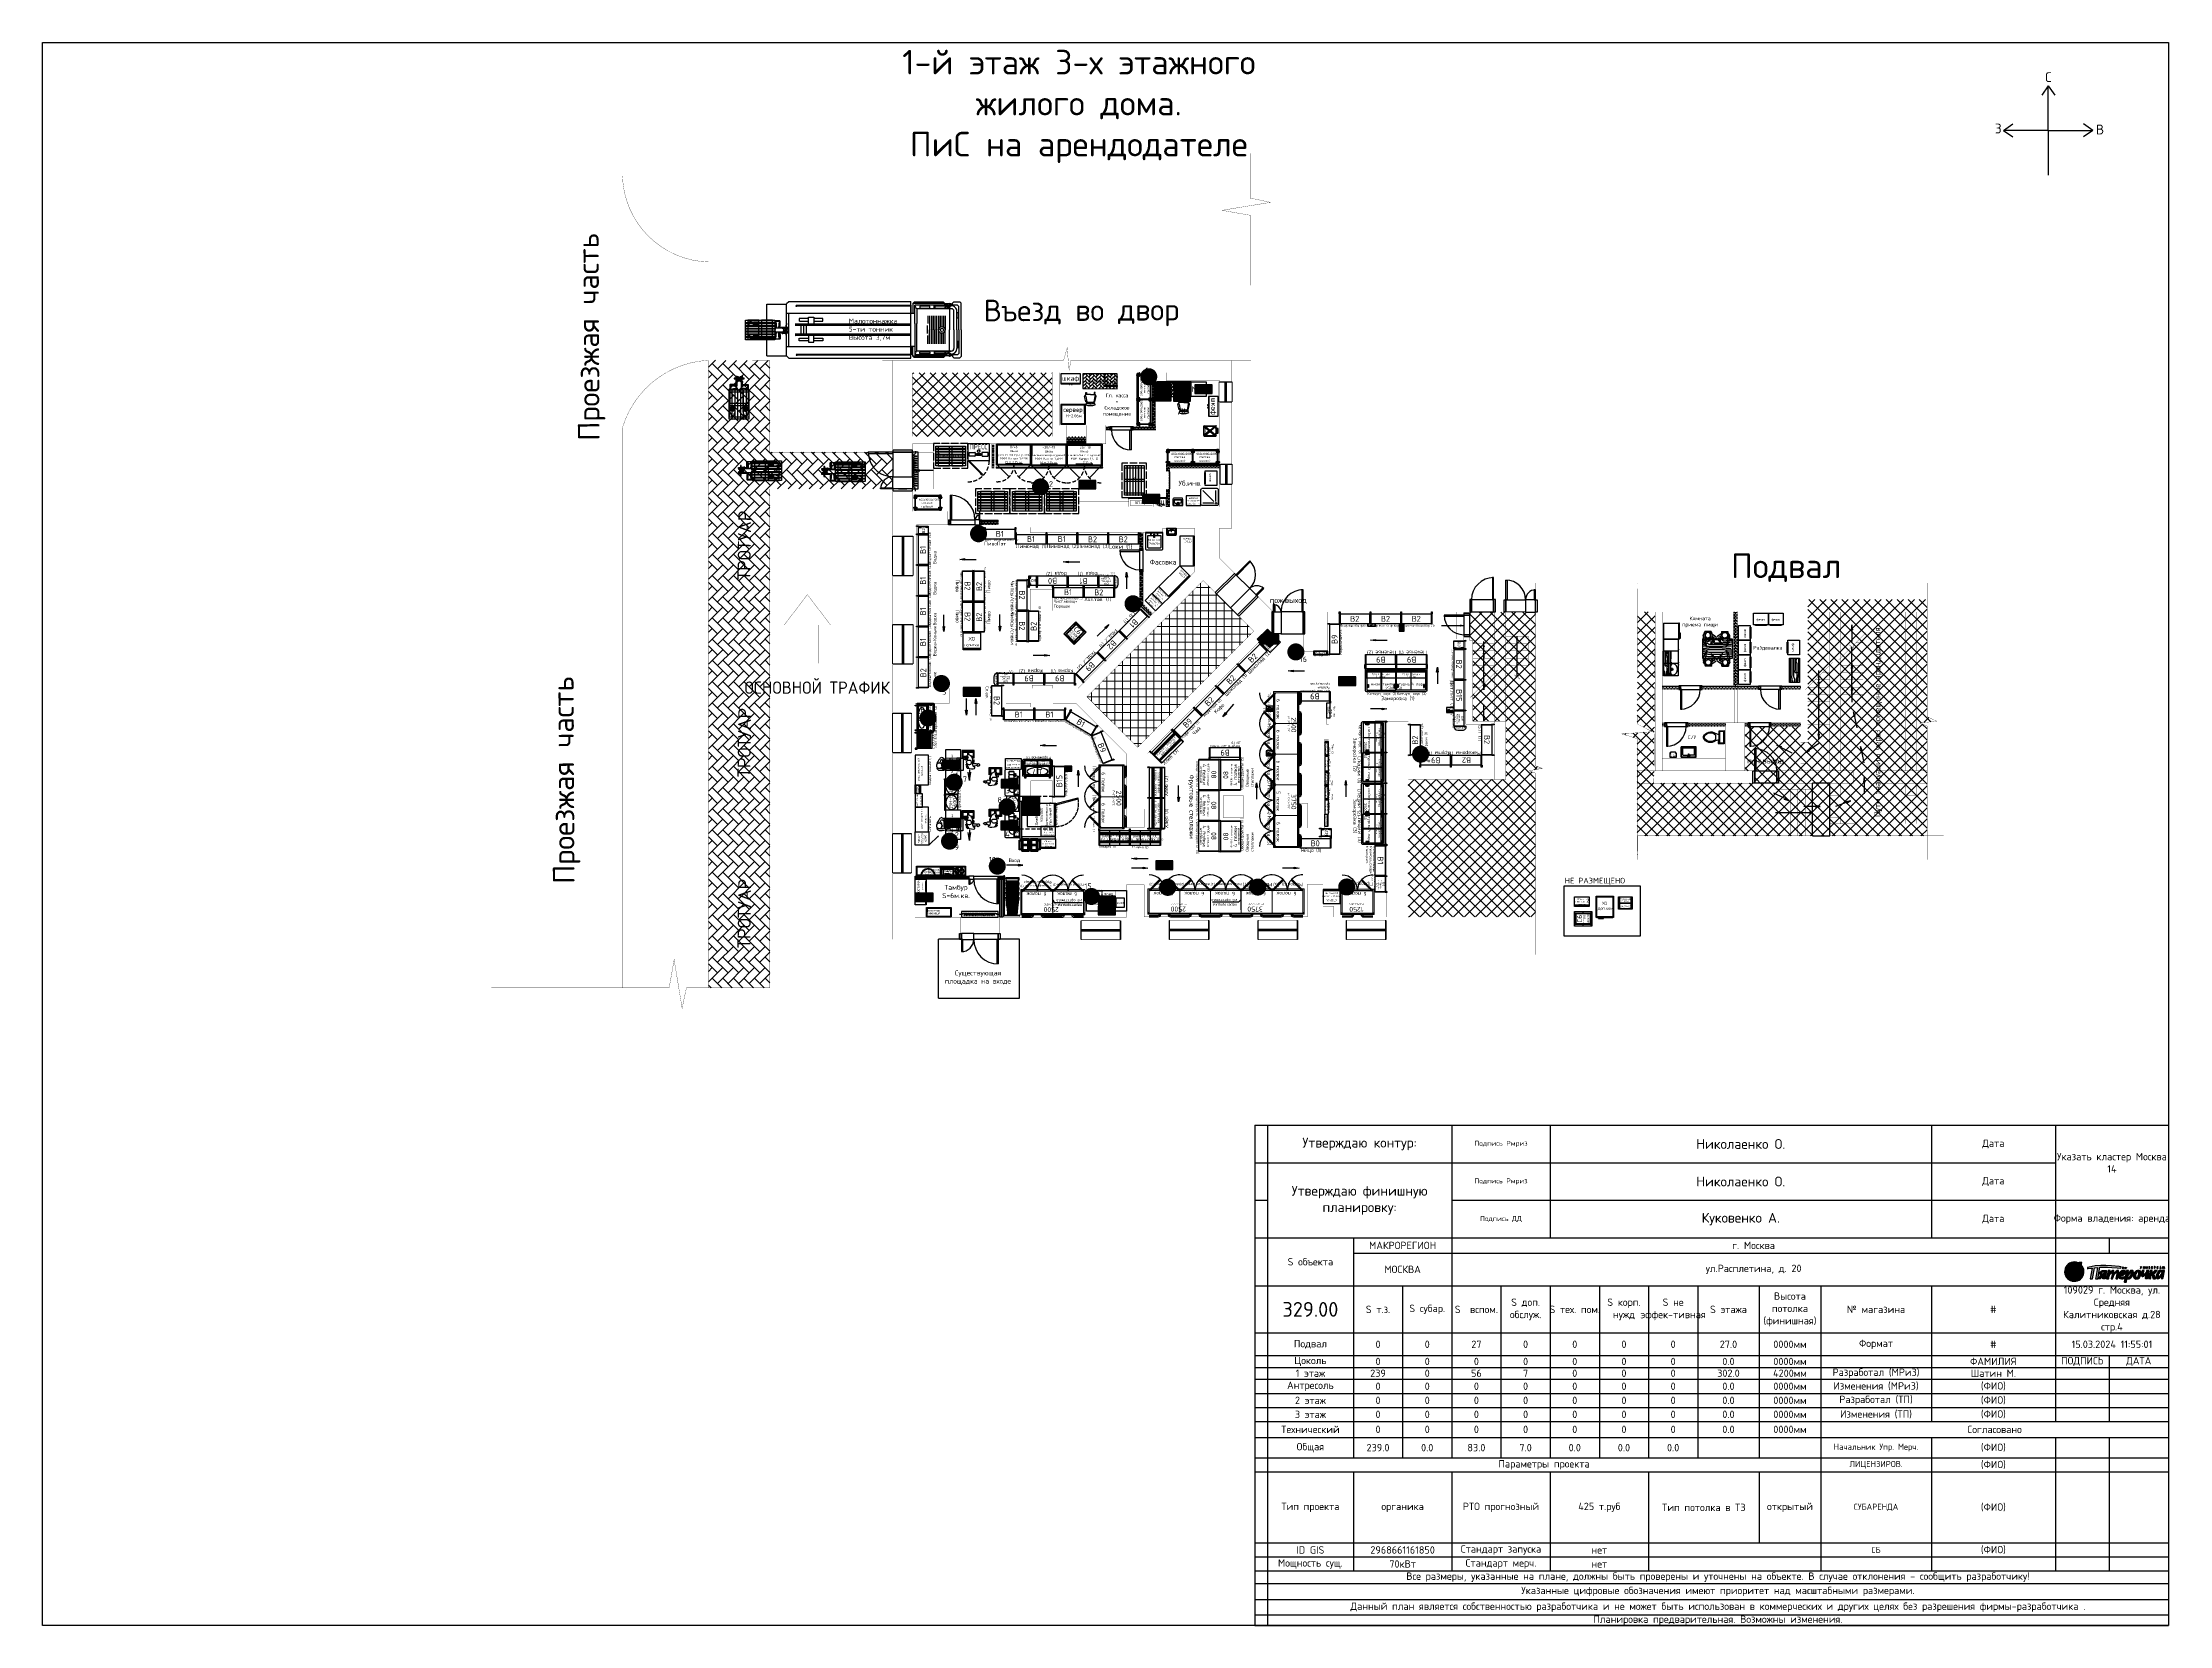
# Model space of a CAD drawing. Extents: x 2032930 to 2119419, y 2254097 to 2318481.
import ezdxf
from ezdxf.enums import TextEntityAlignment as Align

# ---------------------------------------------------------------- set-up
doc = ezdxf.new("R2010")
doc.units = 0
doc.header["$LTSCALE"] = 50
doc.set_wipeout_variables(frame=1)
doc.header["$PDMODE"] = 34
doc.header["$PDSIZE"] = 20
doc.linetypes.add('[LS] ISO-02 Dashed', pattern=[3.81, 3.048, -0.762])
doc.linetypes.add('HIDDEN2', pattern=[4.7625, 3.175, -1.5875])
doc.layers.get('0').update_dxf_attribs({"linetype": 'CONTINUOUS'})
doc.layers.get('Defpoints').update_dxf_attribs({"linetype": 'CONTINUOUS'})
for name, color, linetype in [('ST', 7, 'CONTINUOUS'), ('АРЕНДА', 3, 'CONTINUOUS'), ('АРЕНДА_JDA', 3, 'CONTINUOUS'), ('Благоустройство', 96, 'CONTINUOUS'), ('Внутренняя навигация', 7, 'CONTINUOUS'), ('Вспомогательные линии ПП', 7, 'CONTINUOUS'), ('Вспомогательные надписи', 7, 'CONTINUOUS'), ('ДВЕРИ JDA', 86, 'CONTINUOUS'), ('ДВЕРИ СУЩЕСТВУЮЩИЕ', 5, 'CONTINUOUS'), ('ДВЕРИ УСТАНАВЛИВАЕМЫЕ', 86, 'CONTINUOUS'), ('ДВЕРИ_НАПРАВЛЕНИЕ JDA', 86, 'CONTINUOUS'), ('Для информации по чертежу', 253, 'CONTINUOUS'), ('Для информации по шаблону', 7, 'CONTINUOUS'), ('ЗАКАССОВАЯ ЗОНА', 7, 'CONTINUOUS'), ('ЗАКАССОВАЯ ЗОНА_JDA', 7, 'CONTINUOUS'), ('ЗАКАССОВАЯ ЗОНА_JDA ТЕКСТ', 7, 'CONTINUOUS'), ('КАССОВОЕ ОБОРУДОВАНИЕ', 7, 'CONTINUOUS'), ('КАССОВОЕ ОБОРУДОВАНИЕ_JDA', 7, 'CONTINUOUS'), ('КАССОВОЕ ОБОРУДОВАНИЕ_JDA ТЕКСТ', 7, 'CONTINUOUS'), ('Колонна', 36, 'CONTINUOUS'), ('Лестница-пандус-разгрузка существующие', 250, 'CONTINUOUS'), ('ЛИНИИ JDA', 7, 'CONTINUOUS'), ('Надписи вспомогательные ТП', 7, 'CONTINUOUS'), ('Наименование помещений', 7, 'CONTINUOUS'), ('Оборудование вспомогательное', 7, 'CONTINUOUS'), ('Оборудование ИТ', 90, 'CONTINUOUS'), ('Оборудование ПП', 7, 'CONTINUOUS'), ('Оборудование стеллажное ПП', 7, 'CONTINUOUS'), ('Оборудование холодильное ПП', 5, 'CONTINUOUS'), ('ОКНА JDA', 130, 'CONTINUOUS'), ('Окна существующие', 140, 'CONTINUOUS'), ('Окна устанавливаемые', 4, 'CONTINUOUS'), ('Отбойники РСР', 1, 'CONTINUOUS'), ('Паллеты ПП', 7, 'CONTINUOUS'), ('ПОКУПАТЕЛЬСКИЕ ПОТОКИ', 7, 'CONTINUOUS'), ('ПРОЕМЫ JDA', 7, 'CONTINUOUS'), ('РАЗМЕРЫ_ТП', 7, 'CONTINUOUS'), ('Система отопления', 1, 'CONTINUOUS'), ('СП_ОБОРУДОВАНИЕ', 7, 'CONTINUOUS'), ('СП_ОБОРУДОВАНИЕ JDA', 7, 'CONTINUOUS'), ('СП_ТЕКСТ JDA', 7, 'CONTINUOUS'), ('Стены возводимые', 1, 'CONTINUOUS'), ('Стены возводимые ГКЛ', 1, 'CONTINUOUS'), ('Стены возводимые стеклоалюминий', 1, 'CONTINUOUS'), ('ТО_ТП', 6, 'CONTINUOUS'), ('ТО_ТП_JDA', 6, 'CONTINUOUS'), ('ТО_ТП_ТЕКСТ JDA', 7, 'CONTINUOUS'), ('ТО_ТП_ТЕКСТ ТП', 7, 'CONTINUOUS'), ('ТО_ТП_ХОЛОД', 5, 'CONTINUOUS'), ('ТО_ТП_ХОЛОД JDA', 5, 'CONTINUOUS'), ('ТОВАРНЫЕ ГРУППЫ JDA', 7, 'CONTINUOUS'), ('Штамп', 7, 'CONTINUOUS')]:
    doc.layers.add(name, color=color, linetype=linetype)
doc.layers.add('Стены обмер', color=250, linetype='CONTINUOUS', lineweight=20)
doc.layers.add('Территория собственника', color=7, linetype='CONTINUOUS', lineweight=18)
doc.layers.get('РАЗМЕРЫ_ТП').off()
doc.styles.get("Standard").update_dxf_attribs({"font": 'isocpeur.ttf'})
doc.dimstyles.get("Standard").update_dxf_attribs({"dimscale": 0, "dimtxt": 180, "dimasz": 75, "dimexe": 0, "dimexo": 0, "dimgap": 30, "dimtad": 1, "dimdec": 0, "dimdsep": 46, "dimtxsty": 'Standard', "dimblk1": '_OPEN30_', "dimblk2": '_OPEN30_', "dimsah": 1, "dimcen": 25, "dimadec": 0, "dimazin": 0, "dimtfac": 1, "dimtdec": 0, "dimtmove": 0, "dimatfit": 3, "dimldrblk": '_OPEN30_', "dimfxl": 1, "dimtolj": 1, "dimtzin": 0, "dimarcsym": 0})
pattern_1 = [(45, (201287.9, 115.82), (-224.506403, 224.506403), []), (135, (201287.9, 115.82), (-224.506403, -224.506403), [])]

# ---------------------------------------------------------------- blocks, each defined once
blk = doc.blocks.new('*U139')
at = {"layer": 'Вспомогательные линии ПП'}
for p, q in [((300, -550), (0, -550)), ((600, -550), (300, -550)), ((900, -550), (600, -550))]:
    blk.add_line(p, q, dxfattribs=at)
blk.add_solid([(146, -500), (146, -600), (0, -550)], dxfattribs=at)
at = {"layer": 'Лестница-пандус-разгрузка существующие', "const_width": 10}
for points in [[(300, 0), (0, 0), (0, -1100), (300, -1100), (300, 0)], [(600, 0), (300, 0), (300, -1100), (600, -1100), (600, 0)], [(900, 0), (600, 0), (600, -1100), (900, -1100), (900, 0)]]:
    blk.add_lwpolyline(points, dxfattribs=at)
blk = doc.blocks.new('*U141')
at = {"layer": 'ОКНА JDA', "color": 140}
blk.add_lwpolyline([(0, 0), (820, 0), (820, -500), (0, -500)], close=True, dxfattribs=at)
blk.add_wipeout([(0, 0), (820, 0), (820, -500), (0, -500)]).dxf.layer = 'Defpoints'
at = {"layer": 'Окна существующие'}
for p, q in [((0, -500), (0, 0)), ((820, -500), (820, 0)), ((0, -225), (820, -225)), ((0, -275), (820, -275))]:
    blk.add_line(p, q, dxfattribs=at)
blk = doc.blocks.new('*U161')
at = {"layer": 'ОКНА JDA', "color": 140}
blk.add_lwpolyline([(0, 0), (820, 0), (820, -450), (0, -450)], close=True, dxfattribs=at)
blk.add_wipeout([(0, 0), (820, 0), (820, -450), (0, -450)]).dxf.layer = 'Defpoints'
at = {"layer": 'Окна существующие'}
for p, q in [((0, -450), (0, 0)), ((820, -450), (820, 0)), ((0, -200), (820, -200)), ((0, -250), (820, -250))]:
    blk.add_line(p, q, dxfattribs=at)
blk = doc.blocks.new('*U848')
at = {"layer": 'Вспомогательные линии ПП'}
blk.add_line((850, 750), (300, 750), dxfattribs=at)
blk.add_solid([(300, 800), (300, 700), (0, 750)], dxfattribs=at)
at = {"layer": 'Лестница-пандус-разгрузка существующие', "const_width": 10}
blk.add_lwpolyline([(850, 1500), (0, 1500), (0, 0), (850, 0), (850, 1500)], dxfattribs=at)
blk = doc.blocks.new('*U180')
at = {"layer": 'ОКНА JDA', "color": 140}
blk.add_lwpolyline([(0, 0), (1600, 0), (1600, -750), (0, -750)], close=True, dxfattribs=at)
blk.add_wipeout([(0, 0), (1600, 0), (1600, -750), (0, -750)]).dxf.layer = 'Defpoints'
at = {"layer": 'Окна существующие'}
for p, q in [((0, -750), (0, 0)), ((1600, -750), (1600, 0)), ((0, -350), (1600, -350)), ((0, -400), (1600, -400))]:
    blk.add_line(p, q, dxfattribs=at)
blk = doc.blocks.new('*U183')
at = {"layer": 'ОКНА JDA', "color": 140}
blk.add_lwpolyline([(0, 0), (1600, 0), (1600, -810), (0, -810)], close=True, dxfattribs=at)
blk.add_wipeout([(0, 0), (1600, 0), (1600, -810), (0, -810)]).dxf.layer = 'Defpoints'
at = {"layer": 'Окна существующие'}
for p, q in [((0, -810), (0, 0)), ((1600, -810), (1600, 0)), ((0, -380), (1600, -380)), ((0, -430), (1600, -430))]:
    blk.add_line(p, q, dxfattribs=at)
blk = doc.blocks.new('*U181')
at = {"layer": 'ОКНА JDA', "color": 140}
blk.add_lwpolyline([(0, 0), (1600, 0), (1600, -750), (0, -750)], close=True, dxfattribs=at)
blk.add_wipeout([(0, 0), (1600, 0), (1600, -750), (0, -750)]).dxf.layer = 'Defpoints'
at = {"layer": 'Окна существующие'}
for p, q in [((0, -750), (0, 0)), ((1600, -750), (1600, 0)), ((0, -350), (1600, -350)), ((0, -400), (1600, -400))]:
    blk.add_line(p, q, dxfattribs=at)
blk = doc.blocks.new('*U182')
at = {"layer": 'ОКНА JDA', "color": 140}
blk.add_lwpolyline([(0, 0), (1600, 0), (1600, -770), (0, -770)], close=True, dxfattribs=at)
blk.add_wipeout([(0, 0), (1600, 0), (1600, -770), (0, -770)]).dxf.layer = 'Defpoints'
at = {"layer": 'Окна существующие'}
for p, q in [((0, -770), (0, 0)), ((1600, -770), (1600, 0)), ((0, -360), (1600, -360)), ((0, -410), (1600, -410))]:
    blk.add_line(p, q, dxfattribs=at)
blk = doc.blocks.new('*U191')
at = {"layer": 'ОКНА JDA', "color": 116, "true_color": 0x136734}
blk.add_lwpolyline([(0, 0), (3575, 0), (3575, -125), (0, -125)], close=True, dxfattribs=at)
at = {"layer": 'Окна устанавливаемые'}
for p, q in [((0, -125), (0, 0)), ((3575, -125), (3575, 0))]:
    blk.add_line(p, q, dxfattribs=at)
at = {"layer": 'Окна устанавливаемые', "color": 4}
blk.add_line((0, -62.5), (3575, -62.5), dxfattribs=at)
blk = doc.blocks.new('*U211')
at = {"layer": 'ОКНА JDA', "color": 116, "true_color": 0x136734}
blk.add_lwpolyline([(0, 0), (1550, 0), (1550, -125), (0, -125)], close=True, dxfattribs=at)
at = {"layer": 'Окна устанавливаемые'}
for p, q in [((0, -125), (0, 0)), ((1550, -125), (1550, 0))]:
    blk.add_line(p, q, dxfattribs=at)
at = {"layer": 'Окна устанавливаемые', "color": 4}
blk.add_line((0, -62.5), (1550, -62.5), dxfattribs=at)
blk = doc.blocks.new('*U150')
at = {"layer": 'Лестница-пандус-разгрузка существующие'}
for p, q in [((0, 3), (0, 2400)), ((3302, 2400), (0, 2400)), ((3302, 3), (3302, 2400)), ((0, 3), (3302, 3))]:
    blk.add_line(p, q, dxfattribs=at)
blk = doc.blocks.new('*U151')
at = {"layer": 'Система отопления', "color": 30, "true_color": 0xf8991e}
for p, q in [((-44, 115), (57, 115)), ((149, 115), (149, 115)), ((649, 115), (649, 115)), ((741, 115), (741, 115)), ((833, 115), (833, 115)), ((925, 115), (925, 115)), ((1017, 115), (1017, 115)), ((1109, 115), (1109, 115)), ((1201, 115), (1201, 115)), ((1293, 115), (1293, 115)), ((1385, 115), (1385, 115)), ((1477, 115), (1582, 115))]:
    blk.add_line(p, q, dxfattribs=at)
blk.add_lwpolyline([(0, 0), (0, 230), (1500, 230), (1500, 0)], close=True, dxfattribs=at)
for centre, start, end in [((123, 104), 313.6028, 170.07399), ((215, 104), 46.39718, 226.39722), ((215, 104), 313.6028, 170.0651), ((307, 104), 313.6028, 226.3972), ((399, 104), 313.6028, 226.3972), ((491, 104), 313.6028, 226.3972), ((583, 104), 9.90075, 226.3972), ((583, 104), 313.6028, 133.60269), ((675, 104), 9.90075, 226.3972), ((675, 104), 9.90075, 226.3972), ((675, 104), 313.6028, 133.60269), ((767, 104), 9.90075, 226.3972), ((767, 104), 9.90075, 226.3972), ((767, 104), 313.6028, 133.60269), ((859, 104), 9.90075, 226.3972), ((859, 104), 9.90075, 226.3972), ((859, 104), 9.90075, 226.3972), ((859, 104), 313.6028, 133.60269), ((951, 104), 9.90075, 226.3972), ((951, 104), 9.90075, 226.3972), ((951, 104), 9.90075, 226.3972), ((951, 104), 313.6028, 133.60269), ((1043, 104), 9.90075, 226.3972), ((1043, 104), 9.90075, 226.3972), ((1043, 104), 9.90075, 226.3972), ((1043, 104), 313.6028, 133.60269), ((1135, 104), 9.90075, 226.3972), ((1135, 104), 9.90075, 226.3972), ((1135, 104), 9.90075, 226.3972), ((1135, 104), 313.6028, 133.60269), ((1227, 104), 9.90075, 226.3972), ((1227, 104), 9.90075, 226.3972), ((1227, 104), 9.90075, 226.3972), ((1227, 104), 313.6028, 133.60269), ((1319, 104), 9.90075, 226.3972), ((1319, 104), 9.90075, 226.3972), ((1319, 104), 9.90075, 226.3972), ((1319, 104), 313.6028, 133.60269), ((1411, 104), 9.90075, 226.3972)]:
    blk.add_arc(centre, 66.7, start, end, dxfattribs=at)
blk = doc.blocks.new('стол упаковочный 1000х400')
at = {"layer": 'ЗАКАССОВАЯ ЗОНА', "color": 6}
blk.add_lwpolyline([(-970, -28), (-30, -30), (-31, -370), (-971, -368)], close=True, dxfattribs=at)
at = {"layer": 'ЗАКАССОВАЯ ЗОНА_JDA', "color": 6}
blk.add_lwpolyline([(-1001, -398), (-1000, 2), (0, 0), (-1, -400)], close=True, dxfattribs=at)
at = {"layer": 'ЗАКАССОВАЯ ЗОНА_JDA ТЕКСТ'}
blk.add_text('упаковка', height=90, dxfattribs=at).set_placement((-539, -184))
at = {"layer": 'ЗАКАССОВАЯ ЗОНА_JDA ТЕКСТ', "width": 0.8}
blk.add_text('1000х400х850 ', height=70, dxfattribs=at).set_placement((-254, -292), align=Align.CENTER)
blk = doc.blocks.new('*U21')
at = {"layer": 'ЗАКАССОВАЯ ЗОНА'}
blk.add_blockref('стол упаковочный 1000х400', (0, 0), dxfattribs=at)
blk = doc.blocks.new('Постамат РТ-06+ тип2.1')
at = {"layer": 'АРЕНДА', "color": 251}
blk.add_line((-610, -425), (-1050, -425), dxfattribs=at)
blk.add_lwpolyline([(-510, -425), (-510, -452), (-100, -452), (-100, -425), (-510, -425)], dxfattribs=at)
at = {"layer": 'АРЕНДА_JDA', "color": 251}
for points in [[(-1050, -452), (-1050, 0), (-610, 0), (-610, -452), (-1050, -452)], [(-610, -452), (-610, 0), (0, 0), (0, -452), (-610, -452)]]:
    blk.add_lwpolyline(points, dxfattribs=at)
at = {"layer": 'ЗАКАССОВАЯ ЗОНА_JDA ТЕКСТ'}
for s, height, p in [('ТИП 2.1', 50, (-830, -331)), ('ПОСТАМАТ', 90, (-302, -189)), ('ЦК РТ-06', 50, (-302, -331))]:
    blk.add_text(s, height=height, dxfattribs=at).set_placement(p, align=Align.CENTER)
blk = doc.blocks.new('*U190')
at = {"layer": 'АРЕНДА_JDA'}
blk.add_blockref('Постамат РТ-06+ тип2.1', (0, 0), dxfattribs=at)
blk = doc.blocks.new('*U153')
at = {"color": 7, "true_color": 0xf2f2f2}
blk.add_wipeout([(-1000, -233), (0, -233), (0, 565), (-1000, 565)], dxfattribs=at).dxf.layer = 'Defpoints'
at = {"layer": 'ДВЕРИ JDA'}
blk.add_line((-1000, -233), (-1000, 565), dxfattribs=at)
at = {"layer": 'ДВЕРИ JDA', "color": 76}
for points in [[(-1075, 565), (-1075, -233), (-1000, -233), (-1000, 565)], [(-1000, -233), (-1000, -1233), (-950, -1233), (-950, -233)]]:
    blk.add_lwpolyline(points, close=True, dxfattribs=at)
at = {"color": 7, "true_color": 0xf2f2f2}
blk.add_wipeout([(0, -233), (500, -233), (500, 565), (0, 565)], dxfattribs=at).dxf.layer = 'Defpoints'
at = {"layer": 'ДВЕРИ JDA'}
blk.add_line((500, 0), (500, 333), dxfattribs=at)
at = {"layer": 'ДВЕРИ JDA', "color": 76}
for points in [[(500, 565), (500, -233), (575, -233), (575, 565)], [(500, -233), (500, -733), (450, -733), (450, -233)]]:
    blk.add_lwpolyline(points, close=True, dxfattribs=at)
at = {"layer": 'ДВЕРИ_НАПРАВЛЕНИЕ JDA'}
for centre, radius, start, end in [((-1000, -233), 1000, 270, 0), ((500, -233), 500, 180, 270)]:
    blk.add_arc(centre, radius, start, end, dxfattribs=at)
at = {"layer": 'ПРОЕМЫ JDA', "transparency": 33554457}
for points in [[(-1000, -233), (0, -233), (0, 565), (-1000, 565)], [(0, 565), (500, 565), (500, -233), (0, -233)]]:
    blk.add_lwpolyline(points, close=True, dxfattribs=at)
blk = doc.blocks.new('*U54')
at = {"layer": 'Оборудование ПП', "color": 7}
for points in [[(460, 0), (460, 510), (0, 510), (0, 0)], [(470, 0), (470, 510), (510, 510), (510, 0)]]:
    blk.add_lwpolyline(points, close=True, dxfattribs=at)
at = {"layer": 'Оборудование ПП', "color": 7, "width": 0.9}
blk.add_text('1000x510x510', height=70, rotation=90, dxfattribs=at).set_placement((122, 250), align=Align.MIDDLE)
at = {"layer": 'Оборудование ПП', "width": 0.96875}
blk.add_text('сейф', height=150, rotation=90, dxfattribs=at).set_placement((361, 250), align=Align.MIDDLE)
blk = doc.blocks.new('*U670')
at = {"layer": 'Оборудование ПП'}
h = blk.add_hatch(dxfattribs=at)
h.set_pattern_fill('AR-HBONE', color=6, style=0)
h.paths.add_polyline_path([(0, 0), (0, -600), (1400, -600), (1400, 0)])
h.paths.add_polyline_path([(116, -477), (1016, -477), (1016, -117), (116, -117)], flags=24)
at = {"layer": 'Оборудование ПП', "color": 6}
for p, q in [((1400, 0), (0, 0)), ((0, 0), (0, -600)), ((0, -600), (1400, -600)), ((1400, -600), (1400, 0))]:
    blk.add_line(p, q, dxfattribs=at)
at = {"layer": 'Оборудование ПП', "color": 5, "linetype": 'Continuous'}
for p, q in [((100, -878), (97, -861)), ((117, -761), (147, -761)), ((127, -841), (117, -761)), ((307, -841), (117, -841)), ((147, -761), (157, -841)), ((307, -841), (497, -841)), ((467, -761), (457, -841)), ((497, -761), (467, -761)), ((487, -841), (497, -761)), ((517, -861), (514, -879)), ((127, -1141), (67, -921)), ((147, -1201), (107, -1261)), ((127, -921), (167, -1141)), ((167, -1141), (127, -1141)), ((142, -1151), (141, -1141)), ((143, -1151), (472, -1151)), ((157, -1201), (167, -1151)), ((177, -1151), (167, -1202)), ((217, -1151), (208, -1207)), ((227, -1151), (219, -1208)), ((277, -1210), (277, -1151)), ((287, -1151), (287, -1210)), ((327, -1151), (327, -1210)), ((337, -1210), (337, -1151)), ((387, -1151), (395, -1207)), ((397, -1151), (407, -1207)), ((437, -1151), (447, -1203)), ((487, -921), (447, -1141)), ((447, -1141), (487, -1141)), ((457, -1201), (447, -1151)), ((467, -1201), (507, -1261)), ((473, -1141), (472, -1151)), ((487, -1141), (547, -921))]:
    blk.add_line(p, q, dxfattribs=at)
for centre, radius, start, end in [((117, -861), 20, 90, 180), ((497, -861), 20, 360, 90), ((97, -911), 31.6, 341.56505, 198.4349), ((307, -609), 682, 252.9385, 287.06153), ((307, 74), 1285, 262.84733, 266.07789), ((307, 74), 1285, 266.07789, 277.15267), ((517, -911), 31.6, 341.56505, 198.4349)]:
    blk.add_arc(centre, radius, start, end, dxfattribs=at)
at = {"layer": 'Оборудование ПП', "insert": (169, -230), "char_height": 150, "width": 612, "attachment_point": 1}
blk.add_mtext('1400х600', dxfattribs=at)
blk = doc.blocks.new('*U671')
at = {"layer": 'Оборудование ИТ', "color": 6}
for points in [[(-1000, -800), (0, -800), (0, 0), (-1000, 0)], [(-970, -770), (-30, -770), (-30, -30), (-970, -30)]]:
    blk.add_lwpolyline(points, close=True, dxfattribs=at)
at = {"layer": 'Оборудование ИТ', "color": 7, "width": 0.96875}
blk.add_text('сервер', height=180, rotation=180, dxfattribs=at).set_placement((-494, -496), align=Align.CENTER)
at = {"layer": 'Оборудование ИТ', "color": 18, "linetype": 'ByBlock', "true_color": 0x000000}
blk.add_text('Н=2.06м', height=120, rotation=180, dxfattribs=at).set_placement((-206, -272))
blk = doc.blocks.new('*U672')
at = {"layer": 'Оборудование ПП', "color": 17, "linetype": 'ByBlock', "true_color": 0x78442b}
for p, q in [((0, 400), (1000, 400)), ((0, 0), (0, 400)), ((1000, 0), (0, 0)), ((1000, 400), (1000, 0))]:
    blk.add_line(p, q, dxfattribs=at)
at = {"layer": 'Оборудование ПП', "color": 17, "linetype": 'Continuous', "true_color": 0x78442b}
for p, q in [((34, 367), (0, 370)), ((34, 300), (0, 304)), ((38, 218), (0, 227)), ((98, 203), (0, 222)), ((110, 133), (0, 155)), ((0, 88), (637, 87)), ((41, 72), (0, 76)), ((45, 145), (4, 153)), ((23, 221), (5, 226)), ((24, 368), (14, 369)), ((24, 301), (14, 302)), ((43, 366), (34, 367)), ((43, 299), (34, 300)), ((51, 214), (38, 218)), ((79, 69), (41, 72)), ((52, 366), (43, 366)), ((52, 299), (43, 299)), ((80, 139), (45, 145)), ((62, 211), (51, 214)), ((61, 366), (52, 366)), ((61, 299), (52, 299)), ((70, 366), (61, 366)), ((70, 299), (61, 299)), ((72, 209), (62, 211)), ((78, 367), (70, 366)), ((78, 300), (70, 299)), ((81, 206), (72, 209)), ((86, 368), (78, 367)), ((86, 301), (78, 300)), ((115, 66), (79, 69)), ((90, 204), (81, 206)), ((94, 369), (86, 368)), ((94, 302), (86, 301)), ((102, 370), (94, 369)), ((102, 303), (94, 302)), ((107, 201), (98, 203)), ((110, 371), (102, 370)), ((110, 305), (102, 303)), ((115, 200), (107, 201)), ((118, 373), (110, 371)), ((118, 307), (110, 305)), ((136, 127), (110, 133)), ((122, 200), (115, 200)), ((149, 63), (115, 66)), ((127, 375), (118, 373)), ((127, 308), (118, 307)), ((130, 199), (122, 200)), ((137, 376), (127, 375)), ((137, 310), (127, 308)), ((137, 199), (130, 199)), ((158, 122), (136, 127)), ((147, 378), (137, 376)), ((147, 312), (137, 310)), ((143, 199), (137, 199)), ((149, 200), (143, 199)), ((158, 380), (147, 378)), ((158, 313), (147, 312)), ((155, 201), (149, 200)), ((181, 61), (149, 63)), ((160, 203), (155, 201)), ((170, 381), (158, 380)), ((170, 314), (158, 313)), ((177, 118), (158, 122)), ((165, 204), (160, 203)), ((169, 206), (165, 204)), ((173, 208), (169, 206)), ((183, 382), (170, 381)), ((183, 315), (170, 314)), ((177, 211), (173, 208)), ((181, 213), (177, 211)), ((193, 114), (177, 118)), ((184, 216), (181, 213)), ((210, 58), (181, 61)), ((197, 383), (183, 382)), ((197, 316), (183, 315)), ((188, 219), (184, 216)), ((192, 222), (188, 219)), ((196, 224), (192, 222)), ((206, 110), (193, 114)), ((200, 227), (196, 224)), ((213, 383), (197, 383)), ((213, 316), (197, 316)), ((205, 230), (200, 227)), ((211, 232), (205, 230)), ((356, 107), (206, 110)), ((236, 55), (210, 58)), ((217, 234), (211, 232)), ((230, 383), (213, 383)), ((230, 316), (213, 316)), ((224, 236), (217, 234)), ((232, 238), (224, 236)), ((249, 383), (230, 383)), ((249, 316), (230, 316)), ((242, 239), (232, 238)), ((259, 53), (236, 55)), ((252, 240), (242, 239)), ((269, 382), (249, 383)), ((269, 316), (249, 316)), ((264, 241), (252, 240)), ((280, 50), (259, 53)), ((277, 242), (264, 241)), ((290, 381), (269, 382)), ((290, 315), (269, 316)), ((291, 242), (277, 242)), ((298, 48), (280, 50)), ((313, 380), (290, 381)), ((313, 314), (290, 315)), ((307, 243), (291, 242)), ((314, 46), (298, 48)), ((325, 242), (307, 243)), ((337, 379), (313, 380)), ((337, 313), (313, 314)), ((329, 44), (314, 46)), ((343, 242), (325, 242)), ((341, 42), (329, 44)), ((363, 378), (337, 379)), ((363, 312), (337, 313)), ((1000, 40), (341, 42)), ((363, 241), (343, 242)), ((366, 104), (356, 107)), ((1000, 377), (363, 378)), ((1000, 310), (363, 312)), ((1000, 240), (363, 241)), ((375, 101), (366, 104)), ((383, 98), (375, 101)), ((389, 96), (383, 98)), ((395, 95), (389, 96)), ((400, 94), (395, 95)), ((405, 94), (400, 94)), ((410, 94), (405, 94)), ((409, 166), (408, 163)), ((408, 163), (408, 160)), ((408, 160), (408, 157)), ((408, 157), (409, 154)), ((410, 169), (409, 166)), ((409, 154), (410, 151)), ((411, 171), (410, 169)), ((410, 151), (412, 147)), ((415, 95), (410, 94)), ((413, 174), (411, 171)), ((412, 147), (414, 144)), ((416, 176), (413, 174)), ((414, 144), (416, 141)), ((419, 96), (415, 95)), ((418, 178), (416, 176)), ((416, 141), (418, 138)), ((422, 179), (418, 178)), ((418, 138), (421, 135)), ((422, 98), (419, 96)), ((421, 135), (423, 132)), ((426, 181), (422, 179)), ((425, 100), (422, 98)), ((423, 132), (425, 129)), ((425, 129), (427, 126)), ((428, 103), (425, 100)), ((430, 182), (426, 181)), ((427, 126), (429, 122)), ((430, 105), (428, 103)), ((429, 122), (430, 119)), ((436, 183), (430, 182)), ((430, 119), (431, 116)), ((431, 108), (430, 105)), ((431, 116), (432, 113)), ((432, 113), (431, 111)), ((431, 111), (431, 108)), ((442, 183), (436, 183)), ((449, 183), (442, 183)), ((457, 183), (449, 183)), ((467, 182), (457, 183)), ((477, 181), (467, 182)), ((489, 180), (477, 181)), ((503, 178), (489, 180)), ((1000, 175), (503, 178)), ((637, 87), (657, 87)), ((657, 87), (675, 86)), ((675, 86), (693, 86)), ((693, 86), (709, 86)), ((709, 86), (723, 87)), ((723, 87), (736, 87)), ((736, 87), (748, 88)), ((748, 88), (758, 90)), ((758, 90), (768, 91)), ((768, 91), (776, 93)), ((776, 93), (783, 95)), ((783, 95), (789, 97)), ((789, 97), (795, 99)), ((795, 99), (800, 102)), ((800, 102), (804, 104)), ((804, 104), (808, 107)), ((808, 107), (812, 110)), ((812, 110), (816, 113)), ((816, 113), (819, 115)), ((819, 115), (823, 118)), ((823, 118), (827, 120)), ((827, 120), (831, 122)), ((831, 122), (835, 124)), ((835, 124), (840, 126)), ((840, 126), (845, 128)), ((845, 128), (851, 129)), ((851, 129), (857, 129)), ((857, 129), (863, 130)), ((863, 130), (870, 130)), ((870, 130), (878, 129)), ((878, 129), (885, 128)), ((885, 128), (893, 127)), ((893, 127), (902, 126)), ((902, 126), (1000, 107)), ((910, 124), (919, 122)), ((919, 122), (928, 120)), ((928, 120), (938, 118)), ((938, 118), (949, 115)), ((949, 115), (962, 111)), ((962, 111), (1000, 101)), ((977, 107), (995, 103))]:
    blk.add_line(p, q, dxfattribs=at)
blk = doc.blocks.new('*U673')
at = {"layer": 'Оборудование ПП', "color": 6}
for p, q in [((0, 375), (-800, 375)), ((-460, 425), (-460, 400)), ((-440, 425), (-440, 400)), ((-400, 375), (-400, 400)), ((-360, 425), (-360, 400)), ((-340, 425), (-340, 400))]:
    blk.add_line(p, q, dxfattribs=at)
blk.add_lwpolyline([(0, 400), (-800, 400), (-800, 0), (0, 0)], close=True, dxfattribs=at)
for centre in [(-450, 425), (-350, 425)]:
    blk.add_arc(centre, 10, 0, 180, dxfattribs=at)
at = {"layer": 'Оборудование ПП', "width": 0.96875}
blk.add_text('шкаф', height=200, rotation=180, dxfattribs=at).set_placement((-400, 275), align=Align.CENTER)
blk = doc.blocks.new('*U674')
at = {"layer": 'Отбойники РСР'}
h = blk.add_hatch(color=256, dxfattribs=at)
h.dxf.hatch_style = 1
h.paths.add_polyline_path([(0, 20), (13, 20, 0.598235), (-24, 0, 0.598235), (13, -20), (0, -20, -1)])
h = blk.add_hatch(color=1, dxfattribs=at)
h.dxf.hatch_style = 1
h.paths.add_polyline_path([(13, 20), (0, 20, 1), (0, -20), (13, -20)])
h = blk.add_hatch(color=256, dxfattribs=at)
h.dxf.hatch_style = 1
h.paths.add_polyline_path([(1524, 0, 0.598235), (1487, 20), (1500, 20, -1), (1500, -20), (1487, -20, 0.598235)])
h = blk.add_hatch(color=1, dxfattribs=at)
h.dxf.hatch_style = 1
h.paths.add_polyline_path([(1500, 20), (1487, 20), (1487, -20), (1500, -20, 1)])
at = {"layer": 'Отбойники РСР', "color": 7, "linetype": 'Continuous', "lineweight": 15}
for p, q in [((1500, 20), (0, 20)), ((1500, -20), (0, -20))]:
    blk.add_line(p, q, dxfattribs=at)
at = {"layer": 'Отбойники РСР', "color": 1, "const_width": 40}
blk.add_lwpolyline([(13, 0), (1487, 0)], dxfattribs=at)
at = {"layer": 'Отбойники РСР', "color": 7, "lineweight": 15}
for centre in [(0, 0), (1500, 0)]:
    blk.add_circle(centre, 24, dxfattribs=at)
at = {"layer": 'Отбойники РСР', "color": 7, "linetype": 'Continuous', "lineweight": 15}
for centre, start, end in [((0, 0), 90, 270), ((1500, 0), 270, 90)]:
    blk.add_arc(centre, 20, start, end, dxfattribs=at)
blk = doc.blocks.new('МФУ')
at = {"layer": 'Оборудование ИТ', "color": 6, "linetype": 'Continuous'}
blk.add_lwpolyline([(0, -597), (-600, -597), (-600, 3), (0, 3)], close=True, dxfattribs=at)
at = {"layer": 'Оборудование ИТ', "color": 6, "insert": (-587, -179), "char_height": 230, "attachment_point": 1, "rotation": 359.86592}
blk.add_mtext_dynamic_manual_height_columns('МФУ', width=600, gutter_width=1150, heights=[0], dxfattribs=at)
blk = doc.blocks.new('*U73')
at = {"layer": 'Оборудование ПП'}
h = blk.add_hatch(dxfattribs=at)
h.set_pattern_fill('AR-HBONE', color=6, style=0)
h.paths.add_polyline_path([(0, 0), (0, -600), (1400, -600), (1400, 0)])
h.paths.add_polyline_path([(116, -477), (1016, -477), (1016, -117), (116, -117)], flags=24)
at = {"layer": 'Оборудование ПП', "color": 6}
for p, q in [((1400, 0), (0, 0)), ((0, 0), (0, -600)), ((0, -600), (1400, -600)), ((1400, -600), (1400, 0))]:
    blk.add_line(p, q, dxfattribs=at)
at = {"layer": 'Оборудование ПП', "color": 5, "linetype": 'Continuous'}
for p, q in [((883, -861), (886, -879)), ((903, -761), (933, -761)), ((913, -841), (903, -761)), ((1093, -841), (903, -841)), ((933, -761), (943, -841)), ((1093, -841), (1283, -841)), ((1253, -761), (1243, -841)), ((1283, -761), (1253, -761)), ((1273, -841), (1283, -761)), ((1300, -878), (1303, -861)), ((913, -1141), (853, -921)), ((933, -1201), (893, -1261)), ((913, -921), (953, -1141)), ((953, -1141), (913, -1141)), ((927, -1141), (928, -1151)), ((1257, -1151), (928, -1151)), ((943, -1201), (953, -1151)), ((963, -1151), (953, -1203)), ((1003, -1151), (993, -1207)), ((1013, -1151), (1005, -1207)), ((1063, -1210), (1063, -1151)), ((1073, -1151), (1073, -1210)), ((1113, -1151), (1113, -1210)), ((1123, -1210), (1123, -1151)), ((1173, -1151), (1181, -1208)), ((1183, -1151), (1192, -1207)), ((1223, -1151), (1233, -1202)), ((1273, -921), (1233, -1141)), ((1233, -1141), (1273, -1141)), ((1243, -1201), (1233, -1151)), ((1253, -1201), (1293, -1261)), ((1258, -1151), (1259, -1141)), ((1273, -1141), (1333, -921))]:
    blk.add_line(p, q, dxfattribs=at)
for centre, radius, start, end in [((903, -861), 20, 90, 180), ((1283, -861), 20, 360, 90), ((883, -911), 31.6, 341.5651, 198.43495), ((1093, -609), 682, 252.93847, 287.0615), ((1093, 74), 1285, 262.84733, 273.92211), ((1093, 74), 1285, 273.92211, 277.15267), ((1303, -911), 31.6, 341.5651, 198.43495)]:
    blk.add_arc(centre, radius, start, end, dxfattribs=at)
at = {"layer": 'Оборудование ПП', "insert": (169, -230), "char_height": 150, "width": 612, "attachment_point": 1}
blk.add_mtext('1400х600', dxfattribs=at)
blk = doc.blocks.new('Монитор')
at = {"layer": 'Оборудование ИТ'}
h = blk.add_hatch(color=5, dxfattribs=at)
h.dxf.hatch_style = 1
h.paths.add_polyline_path([(-302772, 12707), (-302747, 12707), (-302747, 12207), (-302772, 12207), (-302772, 12357), (-302797, 12382), (-302797, 12532), (-302772, 12557)])
at = {"layer": 'Оборудование ИТ', "color": 5}
for p, q in [((-302772, 12557), (-302797, 12532)), ((-302797, 12382), (-302797, 12532)), ((-302772, 12357), (-302797, 12382)), ((-302772, 12557), (-302772, 12707)), ((-302772, 12707), (-302747, 12707)), ((-302772, 12207), (-302772, 12357)), ((-302747, 12207), (-302772, 12207)), ((-302747, 12707), (-302747, 12207))]:
    blk.add_line(p, q, dxfattribs=at)
blk = doc.blocks.new('*U675')
at = {"layer": 'СП_ОБОРУДОВАНИЕ JDA', "color": 7}
blk.add_lwpolyline([(-600, -400), (0, -400), (0, 0), (-600, 0)], close=True, dxfattribs=at)
at = {"layer": 'СП_ТЕКСТ JDA', "width": 0.96875}
for s, p in [('пескоуловитель', (-291, -210)), ('жироуловитель', (-291, -336)), ('/', (-291, -274))]:
    blk.add_text(s, height=50, dxfattribs=at).set_placement(p, align=Align.MIDDLE)
at = {"layer": 'СП_ТЕКСТ JDA', "color": 7, "width": 0.9}
blk.add_text('400x600', height=70, dxfattribs=at).set_placement((-306, -97), align=Align.MIDDLE)
blk = doc.blocks.new('*U676')
at = {"layer": 'Оборудование ПП', "color": 0}
for p, q in [((-252, 150), (-300, 128)), ((-300, 128), (-300, -226)), ((0, 150), (-252, 150)), ((-252, 92), (-229, 115)), ((-252, -192), (-252, 92)), ((-212, 87), (-235, 63)), ((-235, -163), (-235, 63)), ((-229, 115), (-23, 115)), ((-120, 87), (-212, 87)), ((-97, 63), (-120, 87)), ((-97, 63), (-97, -41)), ((-23, -250), (-23, 150)), ((0, -250), (0, 150)), ((-252, -250), (-300, -226)), ((-229, -215), (-252, -192)), ((0, -250), (-252, -250)), ((-212, -186), (-235, -163)), ((-23, -215), (-229, -215)), ((-120, -186), (-212, -186)), ((-143, -59), (-143, -41)), ((-143, -41), (-52, -41)), ((-52, -59), (-143, -59)), ((-97, -163), (-120, -186)), ((-97, -163), (-97, -59)), ((-52, -41), (-52, -59))]:
    blk.add_line(p, q, dxfattribs=at)
at = {"layer": 'Оборудование ПП', "color": 0, "extrusion": (0, 0, -1)}
for centre, major_axis, start_param, end_param in [((-52, -4), (0, -11.5), 3.141593, 9.424778), ((-132, -50), (0, -11.3), 2.446855, 3.83633), ((-132, -50), (0, -11.3), -0.694738, 0.694738), ((-52, -96), (0, -11.5), 3.141593, 9.424778)]:
    blk.add_ellipse(centre, major_axis=major_axis, ratio=0.993205, start_param=start_param, end_param=end_param, dxfattribs=at)
blk = doc.blocks.new('*U677')
at = {"layer": 'Оборудование ПП', "color": 0}
blk.add_lwpolyline([(59, -207), (206, -207, 0.414214), (265, -148), (265, 0), (0, 0), (0, -148, 0.414214)], format="xyb", close=True, dxfattribs=at)
blk.add_lwpolyline([(0, -123), (15, -144, 0.365933), (59, -207), (206, -207, 0.286834), (253, -144), (265, -123)], format="xyb", dxfattribs=at)
at = {"layer": 'Оборудование ПП', "color": 5, "insert": (30, -84), "char_height": 45, "width": 1084, "attachment_point": 4}
blk.add_mtext('сушилка \\Pдля рук', dxfattribs=at)
blk = doc.blocks.new('*U48')
at = {"layer": 'Оборудование ПП'}
for p, q in [((-8, 4), (-14, 5.9)), ((-14, -4.1), (-14, 3.9)), ((-9.6, 9.9), (-8.6, 10)), ((-9.6, 9.9), (-8.6, 10)), ((-9.6, 9.9), (-8.6, 10)), ((-9.5, 6.9), (-9.6, 9.9)), ((-9.5, 6.9), (-9.6, 9.9)), ((-9.5, 6.9), (-9.6, 9.9)), ((-8, 7), (-9.5, 6.9)), ((-8, 7), (-9.5, 6.9)), ((-8, 7), (-9.5, 6.9)), ((-8.6, 10), (-8.5, 8)), ((-8.6, 10), (-8.5, 8)), ((-8.6, 10), (-8.5, 8)), ((-8.5, 8), (-8, 8)), ((-8.5, 8), (-8, 8)), ((-8.5, 8), (-8, 8)), ((-8, -4), (-14, -6.1)), ((-8, -4), (-14, -6.1)), ((-8, -4), (-14, -6.1)), ((-5.9, -9.5), (-1.9, -9.5))]:
    blk.add_line(p, q, dxfattribs=at)
blk.add_lwpolyline([(-7.9, -10.5), (0.1, -10.5), (-0.1, 10.5), (-8.1, 10.5)], close=True, dxfattribs=at)
for points in [[(-7, 8.5), (-7, -8.5)], [(-2.1, 9.5), (-6.1, 9.5)], [(-1, -8.5), (-1, 8.5)]]:
    blk.add_lwpolyline(points, dxfattribs=at)
for centre, radius, start, end in [((-29, -0.2), 4, 165.1831, 195.4621), ((-21.6, -3.6), 12.2, 51.7917, 158.2941), ((-27.9, -0.2), 4, 156.0544, 204.5908), ((-21.8, -4.3), 11.3, 46.6903, 149.2694), ((-6.2, 8.6), 0.884, 82.1925, 188.4527), ((-1.9, 8.6), 0.884, 352.1925, 98.4527), ((-21.6, 3.4), 12.2, 202.351, 308.8533), ((-21.8, 4.1), 11.3, 211.3756, 313.9547), ((-6.1, -8.7), 0.884, 172.1925, 278.4527), ((-1.8, -8.6), 0.884, 262.1925, 8.4527)]:
    blk.add_arc(centre, radius, start, end, dxfattribs=at)
blk = doc.blocks.new('*U678')
at = {"layer": 'Оборудование ПП'}
for p, q in [((-610, -525), (-610, -75)), ((-85, -75), (-535, -525)), ((-535, -600), (-85, -600))]:
    blk.add_line(p, q, dxfattribs=at)
blk.add_lwpolyline([(-700, -50, -0.414214), (-650, 0), (-50, 0, -0.414214), (0, -50), (0, -650, -0.414214), (-50, -700), (-650, -700, -0.414214), (-700, -650)], format="xyb", close=True, dxfattribs=at)
blk.add_circle((-610, -610), 30, dxfattribs=at)
blk = doc.blocks.new('*U679')
at = {"layer": 'Оборудование ПП', "color": 0}
for p, q in [((-420, 150), (-420, -450)), ((0, 150), (-420, 150)), ((-400, 92), (-377, 115)), ((-400, -399), (-400, 92)), ((-360, 86), (-383, 63)), ((-383, -370), (-383, 63)), ((-377, 115), (-23, 115)), ((-114, 87), (-360, 87)), ((-91, 63), (-114, 87)), ((-91, 63), (-91, -141)), ((-23, -450), (-23, 150)), ((0, -450), (0, 150)), ((0, -450), (-420, -450)), ((-377, -422), (-400, -399)), ((-360, -393), (-383, -370)), ((-23, -422), (-377, -422)), ((-114, -393), (-360, -393)), ((-143, -159), (-143, -141)), ((-143, -141), (-52, -141)), ((-52, -159), (-143, -159)), ((-91, -370), (-114, -393)), ((-91, -370), (-91, -159)), ((-52, -141), (-52, -159))]:
    blk.add_line(p, q, dxfattribs=at)
at = {"layer": 'Оборудование ПП', "color": 0, "extrusion": (0, 0, -1)}
for centre, major_axis, start_param, end_param in [((-132, -150), (0, -11.3), 2.446855, 3.83633), ((-132, -150), (0, -11.3), -0.694738, 0.694738), ((-52, -104), (0, -11.5), 3.141593, 9.424778), ((-52, -196), (0, -11.5), 3.141593, 9.424778)]:
    blk.add_ellipse(centre, major_axis=major_axis, ratio=0.993205, start_param=start_param, end_param=end_param, dxfattribs=at)
blk = doc.blocks.new('*U83')
at = {"layer": 'Оборудование ПП', "color": 6}
for points in [[(-500, 300), (-500, 525), (-475, 525), (-475, 300)], [(-500, 75), (-500, 300), (-475, 300), (-475, 75)]]:
    blk.add_lwpolyline(points, close=True, dxfattribs=at)
blk.add_lwpolyline([(-475, 0), (-475, 600), (0, 600), (0, 0), (-475, 0)], dxfattribs=at)
at = {"layer": 'Оборудование ПП', "color": 7, "insert": (-275, 316), "char_height": 100, "width": 395.07, "attachment_point": 5, "rotation": 90}
blk.add_mtext('шкаф', dxfattribs=at)
blk = doc.blocks.new('*U166')
at = {"layer": 'Система отопления', "color": 1}
for p, q in [((-44, 115), (57, 115)), ((149, 115), (149, 115)), ((648, 115), (648, 115)), ((740, 115), (740, 115)), ((832, 115), (832, 115)), ((1476, 115), (1582, 115))]:
    blk.add_line(p, q, dxfattribs=at)
at = {"layer": 'Система отопления', "color": 0}
blk.add_lwpolyline([(0, 0), (0, 230), (1500, 230), (1500, 0)], close=True, dxfattribs=at)
at = {"layer": 'Система отопления', "color": 1}
for centre, start, end in [((123, 103), 313.6028, 170.07399), ((215, 103), 46.39718, 226.39722), ((215, 103), 313.6028, 170.0651), ((307, 103), 313.6028, 226.3972), ((399, 103), 313.6028, 226.3972), ((491, 103), 313.6028, 226.3972), ((583, 103), 9.90075, 226.3972), ((583, 103), 313.6028, 133.60269), ((675, 103), 9.90075, 226.3972), ((675, 103), 9.90075, 226.3972), ((675, 103), 313.6028, 133.60269), ((767, 103), 9.90075, 226.3972), ((767, 103), 9.90075, 226.3972), ((767, 103), 313.6028, 133.60269), ((767, 103), 313.6028, 133.60269), ((859, 103), 9.90075, 226.3972), ((859, 103), 9.90075, 226.3972), ((859, 103), 9.90075, 226.3972), ((859, 103), 313.6028, 133.60269), ((859, 103), 313.6028, 133.60269), ((951, 103), 9.90075, 226.3972), ((951, 103), 9.90075, 226.3972), ((951, 103), 9.90075, 226.3972), ((951, 103), 313.6028, 133.60269), ((951, 103), 313.6028, 133.60269), ((1043, 103), 9.90075, 226.3972), ((1043, 103), 9.90075, 226.3972), ((1043, 103), 9.90075, 226.3972), ((1043, 103), 313.6028, 133.60269), ((1043, 103), 313.6028, 133.60269), ((1135, 103), 9.90075, 226.3972), ((1135, 103), 9.90075, 226.3972), ((1135, 103), 9.90075, 226.3972), ((1135, 103), 313.6028, 133.60269), ((1135, 103), 313.6028, 133.60269), ((1227, 103), 9.90075, 226.3972), ((1227, 103), 9.90075, 226.3972), ((1227, 103), 9.90075, 226.3972), ((1227, 103), 313.6028, 133.60269), ((1227, 103), 313.6028, 133.60269), ((1319, 103), 9.90075, 226.3972), ((1319, 103), 9.90075, 226.3972), ((1319, 103), 9.90075, 226.3972), ((1319, 103), 313.6028, 133.60269), ((1411, 103), 9.90075, 226.3972)]:
    blk.add_arc(centre, 66.7, start, end, dxfattribs=at)
blk = doc.blocks.new('*U89')
at = {"layer": 'Оборудование ПП', "color": 17, "linetype": 'ByBlock', "true_color": 0x78442b}
for p, q in [((0, 600), (1000, 600)), ((0, 0), (0, 600)), ((0, 300), (1000, 300)), ((1000, 0), (0, 0)), ((449, 300), (425, 300)), ((425, 300), (425, 286)), ((449, 286), (425, 286)), ((462, 0), (437, 0)), ((437, 0), (437, -14)), ((449, 300), (449, 286)), ((500, 0), (500, 600)), ((558, 300), (534, 300)), ((534, 300), (534, 286)), ((558, 286), (534, 286)), ((558, 0), (534, 0)), ((534, 0), (534, -14)), ((558, 300), (558, 286)), ((1000, 0), (1000, 600)), ((462, -14), (437, -14)), ((462, 0), (462, -14)), ((558, -14), (534, -14)), ((558, 0), (558, -14))]:
    blk.add_line(p, q, dxfattribs=at)
at = {"layer": 'Оборудование ПП', "color": 17, "linetype": 'Continuous', "true_color": 0x78442b}
for p, q in [((38, 572), (0, 582)), ((98, 557), (0, 576)), ((110, 487), (0, 509)), ((0, 443), (637, 442)), ((41, 427), (0, 430)), ((34, 367), (0, 370)), ((34, 300), (0, 304)), ((45, 500), (4, 507)), ((24, 368), (14, 369)), ((24, 301), (14, 302)), ((43, 366), (34, 367)), ((43, 299), (34, 300)), ((51, 568), (38, 572)), ((79, 424), (41, 427)), ((52, 366), (43, 366)), ((52, 299), (43, 299)), ((80, 493), (45, 500)), ((62, 565), (51, 568)), ((61, 366), (52, 366)), ((61, 299), (52, 299)), ((70, 366), (61, 366)), ((70, 299), (61, 299)), ((72, 563), (62, 565)), ((78, 367), (70, 366)), ((78, 300), (70, 299)), ((81, 561), (72, 563)), ((86, 368), (78, 367)), ((86, 301), (78, 300)), ((115, 421), (79, 424)), ((90, 559), (81, 561)), ((94, 369), (86, 368)), ((94, 302), (86, 301)), ((102, 370), (94, 369)), ((102, 303), (94, 302)), ((107, 556), (98, 557)), ((110, 371), (102, 370)), ((110, 305), (102, 303)), ((115, 555), (107, 556)), ((136, 481), (110, 487)), ((118, 373), (110, 371)), ((118, 307), (110, 305)), ((122, 554), (115, 555)), ((149, 418), (115, 421)), ((127, 375), (118, 373)), ((127, 308), (118, 307)), ((130, 553), (122, 554)), ((137, 376), (127, 375)), ((137, 310), (127, 308)), ((137, 553), (130, 553)), ((158, 477), (136, 481)), ((143, 554), (137, 553)), ((147, 378), (137, 376)), ((147, 312), (137, 310)), ((149, 554), (143, 554)), ((158, 380), (147, 378)), ((158, 313), (147, 312)), ((155, 556), (149, 554)), ((181, 415), (149, 418)), ((160, 557), (155, 556)), ((177, 472), (158, 477)), ((170, 381), (158, 380)), ((170, 314), (158, 313)), ((165, 559), (160, 557)), ((169, 561), (165, 559)), ((173, 563), (169, 561)), ((183, 382), (170, 381)), ((183, 315), (170, 314)), ((177, 565), (173, 563)), ((181, 568), (177, 565)), ((193, 468), (177, 472)), ((184, 570), (181, 568)), ((210, 412), (181, 415)), ((197, 383), (183, 382)), ((197, 316), (183, 315)), ((188, 573), (184, 570)), ((192, 576), (188, 573)), ((196, 579), (192, 576)), ((206, 465), (193, 468)), ((200, 581), (196, 579)), ((213, 383), (197, 383)), ((213, 316), (197, 316)), ((205, 584), (200, 581)), ((211, 586), (205, 584)), ((356, 461), (206, 465)), ((236, 409), (210, 412)), ((217, 588), (211, 586)), ((230, 383), (213, 383)), ((230, 316), (213, 316)), ((224, 590), (217, 588)), ((232, 592), (224, 590)), ((249, 383), (230, 383)), ((249, 316), (230, 316)), ((242, 594), (232, 592)), ((259, 407), (236, 409)), ((252, 595), (242, 594)), ((269, 382), (249, 383)), ((269, 316), (249, 316)), ((264, 596), (252, 595)), ((280, 404), (259, 407)), ((277, 596), (264, 596)), ((290, 381), (269, 382)), ((290, 315), (269, 316)), ((291, 597), (277, 596)), ((298, 402), (280, 404)), ((313, 380), (290, 381)), ((313, 314), (290, 315)), ((307, 597), (291, 597)), ((314, 400), (298, 402)), ((325, 597), (307, 597)), ((337, 379), (313, 380)), ((337, 313), (313, 314)), ((329, 398), (314, 400)), ((343, 596), (325, 597)), ((341, 397), (329, 398)), ((363, 378), (337, 379)), ((363, 312), (337, 313)), ((1000, 441), (341, 397)), ((363, 596), (343, 596)), ((366, 458), (356, 461)), ((1000, 595), (363, 596)), ((1000, 377), (363, 378)), ((1000, 304), (363, 312)), ((375, 455), (366, 458)), ((383, 452), (375, 455)), ((389, 450), (383, 452)), ((395, 449), (389, 450)), ((400, 448), (395, 449)), ((405, 448), (400, 448)), ((410, 448), (405, 448)), ((409, 520), (408, 517)), ((408, 517), (408, 514)), ((408, 514), (408, 511)), ((408, 511), (409, 508)), ((410, 523), (409, 520)), ((409, 508), (410, 505)), ((411, 525), (410, 523)), ((410, 505), (412, 502)), ((415, 449), (410, 448)), ((413, 528), (411, 525)), ((412, 502), (414, 499)), ((416, 530), (413, 528)), ((414, 499), (416, 495)), ((419, 451), (415, 449)), ((418, 532), (416, 530)), ((416, 495), (418, 492)), ((422, 534), (418, 532)), ((418, 492), (421, 489)), ((422, 452), (419, 451)), ((421, 489), (423, 486)), ((426, 535), (422, 534)), ((425, 454), (422, 452)), ((423, 486), (425, 483)), ((425, 483), (427, 480)), ((428, 457), (425, 454)), ((430, 536), (426, 535)), ((427, 480), (429, 477)), ((430, 459), (428, 457)), ((429, 477), (430, 474)), ((436, 537), (430, 536)), ((430, 474), (431, 471)), ((431, 462), (430, 459)), ((431, 471), (432, 468)), ((432, 468), (431, 465)), ((431, 465), (431, 462)), ((442, 537), (436, 537)), ((449, 537), (442, 537)), ((457, 537), (449, 537)), ((467, 536), (457, 537)), ((477, 535), (467, 536)), ((489, 534), (477, 535)), ((503, 532), (489, 534)), ((1000, 529), (503, 532)), ((637, 442), (657, 441)), ((657, 441), (675, 441)), ((675, 441), (693, 441)), ((693, 441), (709, 441)), ((709, 441), (723, 441)), ((723, 441), (736, 442)), ((736, 442), (748, 443)), ((748, 443), (758, 444)), ((758, 444), (768, 445)), ((768, 445), (776, 447)), ((776, 447), (783, 449)), ((783, 449), (789, 451)), ((789, 451), (795, 453)), ((795, 453), (800, 456)), ((800, 456), (804, 459)), ((804, 459), (808, 461)), ((808, 461), (812, 464)), ((812, 464), (816, 467)), ((816, 467), (819, 470)), ((819, 470), (823, 472)), ((823, 472), (827, 475)), ((827, 475), (831, 477)), ((831, 477), (835, 479)), ((835, 479), (840, 480)), ((840, 480), (845, 482)), ((845, 482), (851, 483)), ((851, 483), (857, 484)), ((857, 484), (863, 484)), ((863, 484), (870, 484)), ((870, 484), (878, 483)), ((878, 483), (885, 483)), ((885, 483), (893, 482)), ((893, 482), (902, 480)), ((902, 480), (1000, 461)), ((910, 479), (919, 477)), ((919, 477), (928, 474)), ((928, 474), (938, 472)), ((938, 472), (949, 469)), ((949, 469), (962, 466)), ((962, 466), (1000, 459)), ((967, 377), (1000, 367)), ((977, 462), (995, 457))]:
    blk.add_line(p, q, dxfattribs=at)
at = {"layer": 'Оборудование ПП', "color": 5, "ltscale": 10}
for p, q in [((202, 248), (329, 248)), ((266, 300), (266, 188))]:
    blk.add_line(p, q, dxfattribs=at)
blk.add_circle((266, 248), 35, dxfattribs=at)
blk.add_ellipse((265, 205), major_axis=(225, 0), ratio=0.780262, start_param=2.569653, end_param=6.855125, dxfattribs=at)
blk = doc.blocks.new('*U865')
at = {"layer": 'Оборудование ПП', "color": 17, "linetype": 'ByBlock', "true_color": 0x78442b}
for p, q in [((41, 668), (41, 48)), ((691, 668), (41, 668)), ((691, 48), (41, 48)), ((691, 668), (691, 48))]:
    blk.add_line(p, q, dxfattribs=at)
at = {"layer": 'Оборудование холодильное ПП'}
for p, q in [((41, 48), (691, 48)), ((41, 18), (41, 48)), ((41, 33), (691, 33)), ((41, 18), (691, 18)), ((691, 18), (691, 48))]:
    blk.add_line(p, q, dxfattribs=at)
blk.add_lwpolyline([(101, 18), (101, -12), (81, -12), (81, -32), (281, -32), (281, -12), (261, -12), (261, 18), (241, 18), (241, -12), (121, -12), (121, 18), (101, 18)], dxfattribs=at)
blk = doc.blocks.new('*U680')
at = {"layer": 'Оборудование ПП', "color": 17, "linetype": 'Continuous', "true_color": 0x78442b}
for p, q in [((43, 800), (87, 1079)), ((361, 1079), (87, 1079)), ((88, 1088), (91, 1104)), ((88, 1088), (360, 1088)), ((357, 1104), (91, 1104)), ((357, 1104), (360, 1088)), ((361, 1079), (405, 800)), ((767, 1079), (724, 800)), ((767, 1079), (1042, 1079)), ((771, 1104), (769, 1088)), ((1040, 1088), (769, 1088)), ((771, 1104), (1038, 1104)), ((1040, 1088), (1038, 1104)), ((1085, 800), (1042, 1079)), ((-2, 800), (-2, 0)), ((1198, 800), (-2, 800)), ((68, 704), (-2, 695)), ((68, 610), (-2, 601)), ((68, 525), (-2, 517)), ((14, 458), (-2, 459)), ((8, 395), (-2, 392)), ((1, 300), (-2, 300)), ((24, 219), (-2, 225)), ((45, 142), (-2, 150)), ((41, 64), (-2, 67)), ((-2, 0), (1198, 0)), ((3, 300), (1, 300)), ((4, 300), (3, 300)), ((5, 300), (4, 300)), ((6, 300), (5, 300)), ((8, 299), (6, 300)), ((18, 396), (8, 395)), ((11, 298), (8, 299)), ((16, 298), (11, 298)), ((31, 458), (14, 458)), ((21, 296), (16, 298)), ((28, 397), (18, 396)), ((28, 295), (21, 296)), ((46, 214), (24, 219)), ((38, 397), (28, 397)), ((37, 294), (28, 295)), ((28, 0), (71, -279)), ((48, 457), (31, 458)), ((45, 292), (37, 294)), ((49, 396), (38, 397)), ((82, 61), (41, 64)), ((55, 291), (45, 292)), ((86, 134), (45, 142)), ((64, 210), (46, 214)), ((65, 456), (48, 457)), ((59, 395), (49, 396)), ((65, 290), (55, 291)), ((70, 393), (59, 395)), ((79, 206), (64, 210)), ((83, 455), (65, 456)), ((75, 289), (65, 290)), ((127, 711), (68, 704)), ((127, 616), (68, 610)), ((127, 532), (68, 525)), ((81, 391), (70, 393)), ((84, 288), (75, 289)), ((92, 203), (79, 206)), ((91, 389), (81, 391)), ((120, 58), (82, 61)), ((100, 454), (83, 455)), ((93, 288), (84, 288)), ((121, 127), (86, 134)), ((102, 388), (91, 389)), ((103, 200), (92, 203)), ((102, 288), (93, 288)), ((117, 452), (100, 454)), ((113, 386), (102, 388)), ((110, 288), (102, 288)), ((113, 197), (103, 200)), ((119, 289), (110, 288)), ((124, 384), (113, 386)), ((122, 195), (113, 197)), ((134, 451), (117, 452)), ((127, 289), (119, 289)), ((156, 55), (120, 58)), ((151, 121), (121, 127)), ((131, 193), (122, 195)), ((136, 382), (124, 384)), ((178, 716), (127, 711)), ((178, 621), (127, 616)), ((178, 537), (127, 532)), ((135, 291), (127, 289)), ((139, 191), (131, 193)), ((151, 450), (134, 451)), ((143, 292), (135, 291)), ((149, 379), (136, 382)), ((148, 190), (139, 191)), ((151, 293), (143, 292)), ((156, 189), (148, 190)), ((162, 377), (149, 379)), ((167, 449), (151, 450)), ((159, 295), (151, 293)), ((177, 116), (151, 121)), ((163, 188), (156, 189)), ((190, 52), (156, 55)), ((168, 297), (159, 295)), ((176, 375), (162, 377)), ((171, 188), (163, 188)), ((183, 447), (167, 449)), ((178, 298), (168, 297)), ((178, 188), (171, 188)), ((191, 373), (176, 375)), ((199, 111), (177, 116)), ((220, 720), (178, 716)), ((220, 625), (178, 621)), ((220, 541), (178, 537)), ((188, 300), (178, 298)), ((184, 188), (178, 188)), ((199, 446), (183, 447)), ((190, 189), (184, 188)), ((199, 301), (188, 300)), ((196, 190), (190, 189)), ((222, 49), (190, 52)), ((207, 371), (191, 373)), ((201, 191), (196, 190)), ((216, 445), (199, 446)), ((211, 303), (199, 301)), ((218, 107), (199, 111)), ((206, 193), (201, 191)), ((210, 195), (206, 193)), ((224, 369), (207, 371)), ((214, 197), (210, 195)), ((224, 304), (211, 303)), ((218, 199), (214, 197)), ((234, 445), (216, 445)), ((222, 202), (218, 199)), ((234, 102), (218, 107)), ((257, 722), (220, 720)), ((257, 628), (220, 625)), ((257, 544), (220, 541)), ((225, 204), (222, 202)), ((250, 46), (222, 49)), ((241, 367), (224, 369)), ((238, 304), (224, 304)), ((229, 207), (225, 204)), ((233, 210), (229, 207)), ((237, 213), (233, 210)), ((252, 444), (234, 445)), ((247, 99), (234, 102)), ((241, 215), (237, 213)), ((254, 305), (238, 304)), ((258, 366), (241, 367)), ((246, 218), (241, 215)), ((251, 220), (246, 218)), ((397, 95), (247, 99)), ((277, 43), (250, 46)), ((258, 223), (251, 220)), ((272, 443), (252, 444)), ((271, 305), (254, 305)), ((288, 724), (257, 722)), ((288, 630), (257, 628)), ((288, 545), (257, 544)), ((276, 365), (258, 366)), ((265, 225), (258, 223)), ((273, 226), (265, 225)), ((290, 305), (271, 305)), ((293, 443), (272, 443)), ((283, 228), (273, 226)), ((293, 364), (276, 365)), ((300, 41), (277, 43)), ((293, 229), (283, 228)), ((315, 725), (288, 724)), ((315, 630), (288, 630)), ((315, 546), (288, 545)), ((310, 304), (290, 305)), ((315, 443), (293, 443)), ((311, 363), (293, 364)), ((305, 230), (293, 229)), ((321, 39), (300, 41)), ((318, 230), (305, 230)), ((331, 303), (310, 304)), ((328, 362), (311, 363)), ((339, 725), (315, 725)), ((339, 631), (315, 630)), ((339, 547), (315, 546)), ((340, 442), (315, 443)), ((332, 231), (318, 230)), ((339, 36), (321, 39)), ((344, 363), (328, 362)), ((354, 302), (331, 303)), ((348, 231), (332, 231)), ((361, 725), (339, 725)), ((361, 631), (339, 631)), ((361, 547), (339, 547)), ((355, 34), (339, 36)), ((366, 443), (340, 442)), ((361, 363), (344, 363)), ((346, -279), (389, 0)), ((365, 231), (348, 231)), ((378, 301), (354, 302)), ((369, 32), (355, 34)), ((383, 725), (361, 725)), ((383, 631), (361, 631)), ((383, 547), (361, 547)), ((377, 364), (361, 363)), ((384, 230), (365, 231)), ((395, 443), (366, 443)), ((382, 31), (369, 32)), ((394, 364), (377, 364)), ((404, 300), (378, 301)), ((823, 29), (382, 31)), ((403, 725), (383, 725)), ((403, 630), (383, 631)), ((403, 546), (383, 547)), ((404, 230), (384, 230)), ((787, 366), (394, 364)), ((803, 444), (395, 443)), ((407, 92), (397, 95)), ((799, 724), (403, 725)), ((799, 630), (403, 630)), ((799, 546), (403, 546)), ((807, 299), (404, 300)), ((802, 229), (404, 230)), ((416, 89), (407, 92)), ((423, 87), (416, 89)), ((430, 85), (423, 87)), ((436, 83), (430, 85)), ((441, 82), (436, 83)), ((446, 82), (441, 82)), ((451, 83), (446, 82)), ((450, 154), (449, 151)), ((449, 151), (449, 148)), ((449, 148), (449, 145)), ((449, 145), (450, 142)), ((451, 157), (450, 154)), ((450, 142), (451, 139)), ((452, 160), (451, 157)), ((451, 139), (453, 136)), ((456, 83), (451, 83)), ((454, 162), (452, 160)), ((453, 136), (455, 133)), ((457, 164), (454, 162)), ((455, 133), (457, 130)), ((460, 85), (456, 83)), ((459, 166), (457, 164)), ((457, 130), (459, 126)), ((463, 168), (459, 166)), ((459, 126), (462, 123)), ((463, 87), (460, 85)), ((462, 123), (464, 120)), ((467, 169), (463, 168)), ((466, 89), (463, 87)), ((464, 120), (466, 117)), ((466, 117), (468, 114)), ((469, 91), (466, 89)), ((471, 170), (467, 169)), ((468, 114), (470, 111)), ((471, 93), (469, 91)), ((470, 111), (471, 108)), ((477, 171), (471, 170)), ((471, 108), (472, 105)), ((472, 96), (471, 93)), ((472, 105), (472, 102)), ((472, 102), (472, 99)), ((472, 99), (472, 96)), ((483, 171), (477, 171)), ((490, 172), (483, 171)), ((498, 171), (490, 172)), ((508, 171), (498, 171)), ((518, 169), (508, 171)), ((530, 168), (518, 169)), ((544, 167), (530, 168)), ((797, 165), (544, 167)), ((752, -279), (708, 0)), ((804, 367), (787, 366)), ((814, 163), (797, 165)), ((818, 723), (799, 724)), ((818, 629), (799, 630)), ((818, 545), (799, 546)), ((824, 228), (802, 229)), ((837, 445), (803, 444)), ((821, 368), (804, 367)), ((836, 298), (807, 299)), ((831, 161), (814, 163)), ((838, 723), (818, 723)), ((838, 628), (818, 629)), ((838, 544), (818, 545)), ((819, 74), (818, 71)), ((818, 71), (818, 68)), ((818, 68), (818, 66)), ((818, 66), (819, 63)), ((820, 76), (819, 74)), ((819, 63), (819, 60)), ((819, 60), (821, 58)), ((821, 79), (820, 76)), ((838, 370), (821, 368)), ((824, 81), (821, 79)), ((821, 58), (822, 55)), ((822, 55), (823, 53)), ((823, 53), (825, 51)), ((825, 31), (823, 29)), ((846, 227), (824, 228)), ((827, 83), (824, 81)), ((825, 51), (826, 48)), ((827, 32), (825, 31)), ((826, 48), (827, 46)), ((830, 85), (827, 83)), ((827, 46), (828, 44)), ((828, 34), (827, 32)), ((828, 44), (829, 42)), ((829, 36), (828, 34)), ((829, 42), (830, 40)), ((830, 40), (829, 38)), ((829, 38), (829, 36)), ((836, 86), (830, 85)), ((850, 159), (831, 161)), ((866, 297), (836, 298)), ((842, 87), (836, 86)), ((874, 446), (837, 445)), ((857, 722), (838, 723)), ((857, 627), (838, 628)), ((857, 543), (838, 544)), ((856, 372), (838, 370)), ((850, 87), (842, 87)), ((869, 226), (846, 227)), ((871, 157), (850, 159)), ((860, 88), (850, 87)), ((875, 374), (856, 372)), ((878, 720), (857, 722)), ((878, 626), (857, 627)), ((878, 542), (857, 543)), ((873, 87), (860, 88)), ((898, 297), (866, 297)), ((892, 225), (869, 226)), ((893, 155), (871, 157)), ((887, 87), (873, 87)), ((914, 448), (874, 446)), ((895, 376), (875, 374)), ((899, 719), (878, 720)), ((899, 625), (878, 626)), ((899, 541), (878, 542)), ((905, 85), (887, 87)), ((915, 224), (892, 225)), ((916, 152), (893, 155)), ((915, 378), (895, 376)), ((933, 296), (898, 297)), ((922, 718), (899, 719)), ((922, 624), (899, 625)), ((922, 540), (899, 541)), ((925, 83), (905, 85)), ((960, 450), (914, 448)), ((937, 380), (915, 378)), ((938, 223), (915, 224)), ((941, 150), (916, 152)), ((946, 717), (922, 718)), ((946, 623), (922, 624)), ((946, 539), (922, 540)), ((948, 81), (925, 83)), ((970, 296), (933, 296)), ((960, 382), (937, 380)), ((962, 222), (938, 223)), ((968, 148), (941, 150)), ((971, 716), (946, 717)), ((971, 622), (946, 623)), ((971, 538), (946, 539)), ((974, 79), (948, 81)), ((1017, 452), (960, 450)), ((985, 385), (960, 382)), ((987, 221), (962, 222)), ((995, 146), (968, 148)), ((1011, 295), (970, 296)), ((998, 716), (971, 716)), ((998, 621), (971, 622)), ((998, 537), (971, 538)), ((1003, 76), (974, 79)), ((1013, 388), (985, 385)), ((1014, 220), (987, 221)), ((1024, 143), (995, 146)), ((1026, 715), (998, 716)), ((1026, 620), (998, 621)), ((1026, 536), (998, 537)), ((1035, 73), (1003, 76)), ((1054, 295), (1011, 295)), ((1046, 390), (1013, 388)), ((1043, 220), (1014, 220)), ((1087, 455), (1017, 452)), ((1055, 141), (1024, 143)), ((1057, 714), (1026, 715)), ((1057, 620), (1026, 620)), ((1057, 536), (1026, 536)), ((1070, 0), (1026, -279)), ((1070, 70), (1035, 73)), ((1073, 219), (1043, 220)), ((1088, 393), (1046, 390)), ((1101, 296), (1054, 295)), ((1087, 138), (1055, 141)), ((1090, 714), (1057, 714)), ((1090, 619), (1057, 620)), ((1090, 535), (1057, 536)), ((1108, 67), (1070, 70)), ((1107, 218), (1073, 219)), ((1175, 458), (1087, 455)), ((1123, 135), (1087, 138)), ((1143, 396), (1088, 393)), ((1124, 713), (1090, 714)), ((1124, 619), (1090, 619)), ((1124, 535), (1090, 535)), ((1152, 297), (1101, 296)), ((1143, 218), (1107, 218)), ((1148, 64), (1108, 67)), ((1166, 133), (1123, 135)), ((1163, 713), (1124, 713)), ((1163, 618), (1124, 619)), ((1163, 534), (1124, 535)), ((1184, 217), (1143, 218)), ((1193, 61), (1148, 64)), ((1198, 0), (1198, 800)), ((346, -279), (71, -279)), ((73, -287), (75, -304)), ((73, -287), (344, -287)), ((342, -304), (75, -304)), ((342, -304), (344, -287)), ((752, -279), (1026, -279)), ((1025, -287), (753, -287)), ((756, -304), (753, -287)), ((756, -304), (1022, -304)), ((1025, -287), (1022, -304))]:
    blk.add_line(p, q, dxfattribs=at)
at = {"layer": 'Оборудование ПП', "color": 3}
for p, q in [((220, 839), (220, 822)), ((909, 839), (909, 822)), ((204, -38), (204, -22)), ((893, -38), (893, -22))]:
    blk.add_line(p, q, dxfattribs=at)
for points in [[(33, 947, 0.014742), (32, 827)], [(1096, 947, -0.014742), (1096, 827)], [(17, -147, -0.014742), (17, -26)], [(1081, -147, 0.014742), (1081, -26)]]:
    blk.add_lwpolyline(points, format="xyb", dxfattribs=at)
for points in [[(283, 854), (284, 854), (290, 860), (296, 866), (301, 872), (305, 878), (309, 885), (313, 891), (316, 898), (319, 905), (322, 913), (324, 920), (325, 927), (326, 935), (327, 942), (327, 950), (327, 957), (326, 965), (325, 972), (324, 979), (322, 987), (319, 994), (316, 1001), (313, 1008), (309, 1015), (305, 1021), (301, 1028), (296, 1034), (290, 1040), (284, 1045), (278, 1050), (271, 1054), (264, 1058), (256, 1062), (248, 1064), (240, 1067), (232, 1068), (224, 1069), (216, 1069), (207, 1068), (199, 1067), (191, 1064), (183, 1062), (176, 1058), (169, 1054), (162, 1050), (155, 1045), (149, 1040), (144, 1034), (139, 1028), (134, 1021), (130, 1015), (126, 1008), (123, 1001), (120, 994), (118, 987), (116, 979), (114, 972), (113, 965), (113, 957), (113, 950), (113, 942), (113, 935), (114, 927), (116, 920), (118, 913), (120, 905), (123, 898), (126, 891), (130, 885), (134, 878), (139, 872), (144, 866), (149, 860), (155, 854), (157, 854)], [(845, 854), (844, 854), (838, 860), (833, 866), (828, 872), (823, 878), (819, 885), (815, 891), (812, 898), (809, 905), (807, 913), (805, 920), (803, 927), (802, 935), (802, 942), (802, 950), (802, 957), (802, 965), (803, 972), (805, 979), (807, 987), (809, 994), (812, 1001), (815, 1008), (819, 1015), (823, 1021), (828, 1028), (833, 1034), (838, 1040), (844, 1045), (851, 1050), (858, 1054), (865, 1058), (872, 1062), (880, 1064), (888, 1067), (896, 1068), (905, 1069), (913, 1069), (921, 1068), (929, 1067), (937, 1064), (945, 1062), (953, 1058), (960, 1054), (967, 1050), (973, 1045), (979, 1040), (984, 1034), (990, 1028), (994, 1021), (998, 1015), (1002, 1008), (1005, 1001), (1008, 994), (1011, 987), (1012, 979), (1014, 972), (1015, 965), (1016, 957), (1016, 950), (1016, 942), (1015, 935), (1014, 927), (1012, 920), (1011, 913), (1008, 905), (1005, 898), (1002, 891), (998, 885), (994, 878), (990, 872), (984, 866), (979, 860), (973, 854), (972, 854)], [(213, 827), (213, 826), (213, 826), (214, 825), (214, 824), (214, 823), (214, 822), (215, 821), (215, 819), (216, 818), (216, 817), (217, 815), (219, 814), (220, 814), (221, 814), (222, 815), (223, 817), (224, 818), (224, 819), (225, 821), (225, 822), (225, 823), (226, 824), (226, 825), (226, 826), (226, 826), (226, 827)], [(316, 163), (316, 163), (316, 165), (316, 166), (316, 167), (317, 168), (318, 168), (320, 168), (321, 168), (322, 168), (324, 168), (325, 168), (326, 168), (327, 168), (327, 168), (328, 167), (329, 167), (329, 167), (330, 167), (330, 167), (331, 166), (331, 166), (332, 166), (332, 166), (333, 166), (333, 166), (334, 165), (334, 165), (334, 165), (335, 165), (335, 165), (336, 164), (336, 164), (337, 164), (337, 164), (338, 163), (338, 163), (339, 163), (339, 162), (340, 162)], [(332, 638), (332, 637), (331, 636), (331, 635), (332, 634), (333, 633), (334, 633), (335, 632), (337, 632), (338, 632), (339, 632), (340, 632), (341, 633), (342, 633), (343, 633), (344, 633), (344, 633), (345, 634), (345, 634), (346, 634), (346, 634), (347, 634), (347, 635), (348, 635), (348, 635), (349, 635), (349, 635), (349, 635), (350, 636), (350, 636), (351, 636), (351, 636), (351, 636), (352, 637), (352, 637), (353, 637), (353, 638), (354, 638), (355, 638), (355, 639)], [(781, 163), (781, 163), (782, 165), (782, 166), (781, 167), (780, 168), (779, 168), (778, 168), (777, 168), (775, 168), (774, 168), (773, 168), (772, 168), (771, 168), (770, 168), (770, 167), (769, 167), (768, 167), (768, 167), (767, 167), (767, 166), (766, 166), (766, 166), (765, 166), (765, 166), (764, 166), (764, 165), (764, 165), (763, 165), (763, 165), (762, 165), (762, 164), (762, 164), (761, 164), (761, 164), (760, 163), (760, 163), (759, 163), (758, 162), (758, 162)], [(797, 638), (797, 637), (797, 636), (797, 635), (797, 634), (796, 633), (795, 633), (793, 632), (792, 632), (791, 632), (789, 632), (788, 632), (787, 633), (786, 633), (786, 633), (785, 633), (784, 633), (784, 634), (783, 634), (783, 634), (782, 634), (782, 634), (781, 635), (781, 635), (780, 635), (780, 635), (779, 635), (779, 635), (779, 636), (778, 636), (778, 636), (777, 636), (777, 636), (776, 637), (776, 637), (775, 637), (775, 638), (774, 638), (774, 638), (773, 639)], [(915, 827), (915, 826), (915, 826), (915, 825), (915, 824), (914, 823), (914, 822), (914, 821), (913, 819), (913, 818), (912, 817), (911, 815), (910, 814), (909, 814), (907, 814), (906, 815), (905, 817), (905, 818), (904, 819), (904, 821), (903, 822), (903, 823), (903, 824), (903, 825), (902, 826), (902, 826), (902, 827)], [(268, -53), (269, -54), (275, -59), (280, -65), (285, -71), (290, -77), (294, -84), (298, -91), (301, -98), (304, -105), (306, -112), (308, -119), (310, -127), (311, -134), (311, -142), (311, -149), (311, -157), (311, -164), (310, -171), (308, -179), (306, -186), (304, -193), (301, -200), (298, -207), (294, -214), (290, -221), (285, -227), (280, -233), (275, -239), (269, -244), (262, -249), (255, -254), (248, -258), (241, -261), (233, -264), (225, -266), (217, -267), (208, -268), (200, -268), (192, -267), (184, -266), (176, -264), (168, -261), (160, -258), (153, -254), (146, -249), (140, -244), (134, -239), (129, -233), (123, -227), (119, -221), (115, -214), (111, -207), (108, -200), (105, -193), (102, -186), (101, -179), (99, -171), (98, -164), (97, -157), (97, -149), (97, -142), (98, -134), (99, -127), (101, -119), (102, -112), (105, -105), (108, -98), (111, -91), (115, -84), (119, -77), (123, -71), (129, -65), (134, -59), (140, -54), (141, -53)], [(198, -26), (198, -26), (198, -25), (198, -24), (198, -23), (199, -22), (199, -21), (199, -20), (200, -19), (200, -17), (201, -16), (202, -15), (203, -14), (204, -13), (206, -14), (207, -15), (208, -16), (208, -17), (209, -19), (209, -20), (210, -21), (210, -22), (210, -23), (210, -24), (211, -25), (211, -26), (211, -26)], [(830, -53), (829, -54), (823, -59), (818, -65), (812, -71), (808, -77), (804, -84), (800, -91), (797, -98), (794, -105), (791, -112), (790, -119), (788, -127), (787, -134), (786, -142), (786, -149), (786, -157), (787, -164), (788, -171), (790, -179), (791, -186), (794, -193), (797, -200), (800, -207), (804, -214), (808, -221), (812, -227), (818, -233), (823, -239), (829, -244), (835, -249), (842, -254), (849, -258), (857, -261), (865, -264), (873, -266), (881, -267), (889, -268), (897, -268), (906, -267), (914, -266), (922, -264), (930, -261), (937, -258), (944, -254), (951, -249), (958, -244), (964, -239), (969, -233), (974, -227), (979, -221), (983, -214), (987, -207), (990, -200), (993, -193), (995, -186), (997, -179), (999, -171), (1000, -164), (1000, -157), (1000, -149), (1000, -142), (1000, -134), (999, -127), (997, -119), (995, -112), (993, -105), (990, -98), (987, -91), (983, -84), (979, -77), (974, -71), (969, -65), (964, -59), (958, -54), (957, -53)], [(900, -26), (900, -26), (900, -25), (899, -24), (899, -23), (899, -22), (899, -21), (898, -20), (898, -19), (897, -17), (897, -16), (896, -15), (895, -14), (893, -13), (892, -14), (891, -15), (890, -16), (889, -17), (889, -19), (888, -20), (888, -21), (888, -22), (887, -23), (887, -24), (887, -25), (887, -26), (887, -26)]]:
    blk.add_lwpolyline(points, dxfattribs=at)
for centre, radius, start, end in [((132, 944), 100, 93.9583, 178.2372), ((-907, 999), 1015, 349.66344, 354.50403), ((289, 922), 80, 270, 322.18747), ((302, 945), 100, 58.803, 86.0864), ((-703, -715), 2041, 52.222, 58.803), ((831, 1811), 1015, 242.6115, 249.939), ((118, 1040), 470, 310.72223, 338.54491), ((1011, 1040), 470, 201.45509, 229.27777), ((1832, -715), 2041, 121.197, 127.778), ((298, 1811), 1015, 290.061, 297.3885), ((826, 945), 100, 93.9136, 121.197), ((839, 922), 80, 217.81253, 270), ((996, 944), 100, 1.7628, 86.0417), ((2035, 999), 1015, 185.49597, 190.33656), ((486, -49), 470, 149.2453, 177.2321), ((502, 850), 470, 182.7679, 210.7547), ((-1147, 292), 1262, 345.2949, 355.52505), ((56, 207), 30.8, 329.2451, 7.12547), ((186, 223), 99.8, 114.5802, 187.1254), ((-1132, 508), 1262, 4.47495, 14.7051), ((71, 594), 30.8, 352.87453, 30.7549), ((150, 922), 80, 230.1336, 270), ((201, 578), 99.8, 172.8746, 245.4198), ((142, 194), 30.8, 139.8789, 180.6815), ((-152, 421), 341, 322.5382, 328.34), ((251, 225), 132, 141.6226, 168.7345), ((125, 250), 3, 169.9987, 321.4699), ((157, 606), 30.8, 179.3185, 220.1211), ((187, 200), 76.8, 117.8904, 141.4698), ((-136, 379), 341, 31.66, 37.4618), ((140, 551), 3, 38.5301, 190.0013), ((266, 576), 132, 191.2655, 218.3774), ((229, 186), 107, 134.0255, 148.3394), ((203, 600), 76.8, 218.5302, 242.1096), ((144, 309), 4.43, 323.2012, 91.2223), ((153, 266), 3.04, 305.7862, 125.7874), ((244, 614), 107, 211.6606, 225.9745), ((-853, -122), 1015, 5.49597, 6.94913), ((168, 867), 17.9, 230.2128, 300.3372), ((160, 491), 4.43, 268.7777, 36.7988), ((168, 535), 3.04, 234.2126, 54.2138), ((-812, 1057), 1015, 345.34615, 346.83439), ((222, 888), 67, 221.5632, 263.3252), ((220, 779), 84.4, 59.6633, 120.3367), ((217, 888), 67, 276.67483, 318.43682), ((1232, -256), 1015, 165.34615, 166.83439), ((271, 867), 17.9, 239.6628, 309.7872), ((1272, 923), 1015, 185.49597, 186.94913), ((311, 210), 3.99, 70.0864, 238.9876), ((192, 47), 198, 34.70178, 53.73931), ((262, 73), 150, 21.94934, 70.08685), ((271, 67), 107, 50.34758, 64.66144), ((327, 591), 3.99, 121.0124, 289.9136), ((208, 754), 198, 306.26069, 325.29822), ((277, 728), 150, 289.91315, 338.05066), ((286, 734), 107, 295.33856, 309.65242), ((556, 411), 341, 230.3468, 236.1486), ((306, 93), 76.8, 54.35955, 63.69113), ((542, -58), 197, 162.66244, 181.39649), ((352, 158), 3, 234.3595, 34.70073), ((571, 390), 341, 123.8514, 129.6532), ((321, 708), 76.8, 296.30887, 305.64045), ((705, 846), 344, 177.70376, 187.65865), ((368, 643), 3, 325.29927, 125.6405), ((350, 102), 30.8, 18.00613, 58.80889), ((1540, 608), 1262, 203.1617, 211.7843), ((366, 699), 30.8, 301.19111, 341.99387), ((1556, 193), 1262, 148.2157, 156.8383), ((429, 140), 30.8, 201.9488, 229.2771), ((102, -239), 470, 21.45509, 49.27777), ((444, 660), 30.8, 130.7229, 158.0512), ((995, -239), 470, 130.72223, 158.54491), ((-443, 608), 1262, 328.2157, 336.8383), ((-427, 193), 1262, 23.1617, 31.7843), ((669, 140), 30.8, 310.7229, 338.0512), ((836, 73), 150, 109.91315, 158.05066), ((684, 660), 30.8, 21.9488, 49.2771), ((852, 728), 150, 201.94934, 250.08685), ((747, 102), 30.8, 121.19111, 161.99387), ((542, 411), 341, 303.8514, 309.6532), ((763, 699), 30.8, 198.00613, 238.80889), ((745, 158), 3, 145.29927, 305.6405), ((905, 47), 198, 126.26069, 145.29822), ((557, 390), 341, 50.3468, 56.1486), ((792, 93), 76.8, 116.30887, 125.64045), ((409, -45), 344, 357.70376, 7.65865), ((761, 643), 3, 54.3595, 214.70073), ((921, 754), 198, 214.70178, 233.73931), ((571, 859), 197, 342.66244, 1.39649), ((827, 67), 107, 115.33856, 129.65242), ((807, 708), 76.8, 234.35955, 243.69113), ((842, 734), 107, 230.34758, 244.66144), ((786, 210), 3.99, 301.0124, 109.9136), ((802, 591), 3.99, 250.0864, 58.9876), ((857, 867), 17.9, 230.2128, 300.3372), ((-159, -122), 1015, 5.49597, 6.94913), ((911, 888), 67, 221.56318, 263.32517), ((-119, 1057), 1015, 345.34615, 346.83439), ((909, 779), 84.4, 59.6633, 120.3367), ((906, 888), 67, 276.6748, 318.4368), ((1925, -256), 1015, 165.34615, 166.83439), ((945, 266), 3.04, 54.2126, 234.2138), ((869, 186), 107, 31.6606, 45.9745), ((911, 200), 76.8, 38.5302, 62.1096), ((953, 309), 4.43, 88.7777, 216.7988), ((847, 225), 132, 11.2655, 38.3774), ((960, 867), 17.9, 239.6628, 309.7872), ((912, 223), 99.8, 352.8746, 65.4198), ((1966, 923), 1015, 185.49597, 186.94913), ((960, 535), 3.04, 125.7862, 305.7874), ((884, 614), 107, 314.0255, 328.3394), ((1249, 421), 341, 211.66, 217.4618), ((926, 600), 76.8, 297.8904, 321.4698), ((969, 491), 4.43, 143.2012, 271.2223), ((862, 576), 132, 321.6226, 348.7345), ((927, 578), 99.8, 294.5802, 7.1254), ((973, 250), 3, 218.5301, 10.0013), ((1265, 379), 341, 142.5382, 148.34), ((978, 922), 80, 270, 309.8664), ((956, 194), 30.8, 359.3185, 40.1211), ((988, 551), 3, 349.9987, 141.4699), ((2245, 292), 1262, 184.47495, 194.7051), ((971, 606), 30.8, 319.8789, 0.6815), ((2260, 508), 1262, 165.2949, 175.52505), ((1042, 207), 30.8, 172.87453, 210.7549), ((612, -49), 470, 2.7679, 30.7547), ((1057, 594), 30.8, 149.2451, 187.12547), ((627, 850), 470, 329.2453, 357.2321), ((117, -144), 100, 181.7628, 266.0417), ((-922, -199), 1015, 5.49597, 10.33656), ((135, -122), 80, 90, 129.8664), ((153, -67), 17.9, 59.6628, 129.7872), ((207, -87), 67, 96.6748, 138.4368), ((204, 22), 84.4, 239.6633, 300.3367), ((202, -87), 67, 41.56318, 83.32517), ((256, -67), 17.9, 50.2128, 120.3372), ((274, -122), 80, 37.81253, 90), ((287, -145), 100, 273.9136, 301.197), ((-719, 1516), 2041, 301.197, 307.778), ((815, -1011), 1015, 110.061, 117.3885), ((1816, 1516), 2041, 232.222, 238.803), ((282, -1011), 1015, 62.6115, 69.939), ((811, -145), 100, 238.803, 266.0864), ((824, -122), 80, 90, 142.18747), ((842, -67), 17.9, 59.6628, 129.7872), ((896, -87), 67, 96.67483, 138.43682), ((893, 22), 84.4, 239.6633, 300.3367), ((891, -87), 67, 41.5632, 83.3252), ((945, -67), 17.9, 50.2128, 120.3372), ((963, -122), 80, 50.1336, 90), ((981, -144), 100, 273.9583, 358.2372), ((2020, -199), 1015, 169.66344, 174.50403)]:
    blk.add_arc(centre, radius, start, end, dxfattribs=at)
blk = doc.blocks.new('Fives')
at = {"layer": 'Штамп'}
h = blk.add_hatch(color=255, dxfattribs=at)
h.paths.add_polyline_path([(-1652, 935, 10.87382), (-1533, 854, -0.05711), (-1565, 805, -0.814001), (-1930, 263, 0.101464), (-1733, 309, 0.170285), (-1628, 411, 0.100507), (-1612, 459, 0.061949), (-1612, 515, 0.137499), (-1643, 578, 0.171574), (-1729, 625, 0.107239), (-1851, 613, -0.41491), (-1858, 618), (-1851, 670, 0.323228), (-1855, 678), (-1932, 727, 0.559883), (-1940, 725), (-1980, 519, 0.667503), (-1968, 511, -0.060013), (-1885, 543, -0.175402), (-1794, 529, -0.184638), (-1763, 495, -0.256132), (-1771, 431, -0.184413), (-1849, 371, -0.120265), (-1997, 368, 0.382377), (-2005, 361), (-2019, 317, -0.745905), (-1763, 903, 0.075641), (-1956, 793, 0.654966), (-1507, 951, 0.049676)])
h.paths.add_polyline_path([(-1557, 913, -0.531456), (-1891, 792, -0.139682)], flags=16)
h = blk.add_hatch(color=1, dxfattribs=at)
edge = h.paths.add_edge_path(flags=16)
edge.add_arc((-1577, 714), 28, 0, 360)
edge = h.paths.add_edge_path()
edge.add_arc((-1804, 571), 334, 82.96543, 229.84324)
edge.add_arc((-1499, 213), 738, 110.93361, 128.23619)
edge.add_arc((-1766, 970), 260, 222.97175, 355.86546)
edge.add_arc((-1804, 571), 334, 247.81686, 404.39932)
edge.add_arc((-1945, 766), 503, 271.74397, 294.91858)
edge.add_arc((-1826, 509), 220, 294.98129, 333.63696)
edge.add_arc((-1737, 477), 127, 329.01961, 351.97712)
edge.add_arc((-1838, 486), 228, 353.09872, 367.27816)
edge.add_arc((-1739, 491), 129, 10.70791, 42.02396)
edge.add_arc((-1754, 479), 148, 41.66499, 80.60771)
edge.add_arc((-1762, 340), 287, 83.54163, 108.02542)
edge.add_arc((-1852, 619), 6.27, 192.6198, 282.75593)
edge.add_line((-1851, 670), (-1858, 618))
edge.add_arc((-1859, 671), 8.28, 350.95813, 424.14464)
edge.add_line((-1932, 727), (-1855, 678))
edge.add_arc((-1935, 724), 4.83, 47.88034, 164.85518)
edge.add_line((-1940, 725), (-1980, 519))
edge.add_arc((-1973, 517), 7.4, 169.86959, 304.76249)
edge.add_arc((-1796, 181), 373, 103.82299, 117.56049)
edge.add_arc((-1859, 410), 135, 61.25342, 101.04771)
edge.add_arc((-1823, 471), 64.1, 21.88157, 63.72619)
edge.add_arc((-1825, 470), 67, 324.52874, 381.99458)
edge.add_arc((-1888, 503), 138, 286.81398, 328.60886)
edge.add_arc((-1929, 673), 313, 257.53423, 284.96521)
edge.add_arc((-1997, 360), 7.64, 89.5059, 173.20867)
edge.add_line((-2005, 361), (-2019, 317))
h = blk.add_hatch(color=1, dxfattribs=at)
h.paths.add_polyline_path([(-1940, 724, -0.608241), (-1932, 727), (-1855, 678, -0.330653), (-1851, 670), (-1858, 618, 0.41491), (-1851, 613, -0.107239), (-1729, 625, -0.171574), (-1643, 578, -0.137499), (-1612, 515, -0.061949), (-1612, 459, -0.100507), (-1628, 411, -0.170285), (-1733, 309, -0.101464), (-1930, 263, 0.814001), (-1565, 805, -0.453449), (-1956, 793, -0.075641), (-1763, 903, 0.745905), (-2019, 317), (-2005, 361, -0.382377), (-1997, 368, 0.120265), (-1849, 371, 0.184413), (-1771, 431, 0.256132), (-1763, 495, 0.184638), (-1794, 529, 0.175402), (-1885, 543, 0.060013), (-1968, 511, -0.678693), (-1980, 519)])
h.paths.add_polyline_path([(-1605, 714, -1), (-1548, 714, -1)], flags=16)
h.paths.add_polyline_path([(-1563, 695), (-1578, 711), (-1567, 711, 0.456115), (-1567, 734), (-1586, 734), (-1586, 693, -3.609593)], flags=0)
h.paths.add_polyline_path([(-1581, 691), (-1581, 708), (-1567, 693, -0.158239)], flags=0)
h.paths.add_polyline_path([(-1581, 716), (-1581, 730), (-1570, 730, -0.406434), (-1569, 716)], flags=0)
for color, points in [(82, [(-1557, 913, 0.139682), (-1891, 792, 0.102383)]), (62, [(-1557, 913, -0.102383), (-1891, 792, 0.531456)]), (1, [(-1274, 744), (-1274, 690), (-1243, 695), (-1144, 710), (-1081, 714), (-1171, 280), (-1074, 280), (-993, 724), (-866, 744), (-941, 332), (-950, 278), (-858, 280), (-779, 751), (-692, 757), (-455, 752), (-283, 748), (-69, 733), (81, 716), (89, 774), (12, 784), (-294, 815), (-528, 824), (-731, 824), (-965, 803), (-1204, 761)]), (1, [(-437, 620), (-506, 305), (-502, 283), (-425, 281), (-411, 296), (-407, 355), (-380, 428), (-352, 481), (-310, 518), (-264, 533), (-274, 434), (-318, 299), (-312, 284), (-254, 286), (-242, 306), (-209, 426), (-169, 486), (-104, 533), (-84, 530), (-84, 490), (-117, 296), (-112, 286), (-56, 287), (-44, 315), (2, 571), (-17, 618), (-67, 622), (-108, 589), (-205, 506), (-197, 601), (-210, 619), (-258, 622), (-274, 612), (-302, 590), (-348, 547), (-367, 520), (-377, 522), (-350, 621)]), (1, [(191, 707), (198, 760), (143, 767), (136, 712)]), (1, [(252, 753), (246, 702), (300, 697), (307, 746)]), (62, [(890, 774, 1), (879, 769), (896, 737), (879, 706, 1), (890, 701), (926, 769, 1), (915, 774), (902, 750)]), (1, [(955, 623), (947, 621), (915, 450), (915, 421), (929, 394), (944, 382), (975, 378), (1000, 384), (1043, 411), (1081, 445), (1103, 467), (1077, 307), (1080, 294), (1166, 295), (1181, 306), (1225, 613), (1216, 626), (1138, 621), (1118, 550), (1086, 515), (1039, 475), (1000, 483), (1010, 537), (1020, 574), (1027, 617), (1018, 626)]), (62, [(1039, 703), (1039, 771, 1), (1027, 771), (1027, 740), (1003, 740), (1003, 771, 1), (991, 771), (991, 703, 1), (1003, 703), (1003, 728), (1027, 728), (1027, 703, 1)]), (62, [(1115, 771, 1), (1103, 771), (1103, 703, 1), (1115, 703), (1139, 747), (1139, 703, 1), (1151, 703), (1151, 771, 1), (1139, 771), (1115, 728)]), (1, [(1284, 626), (1270, 620), (1208, 305), (1213, 288), (1280, 287), (1302, 300), (1303, 337), (1308, 404), (1324, 445), (1354, 413), (1387, 295), (1405, 287), (1485, 287), (1496, 306), (1488, 336), (1470, 364), (1434, 437), (1413, 474), (1447, 510), (1505, 555), (1536, 593), (1563, 612), (1564, 618), (1547, 623), (1497, 623), (1470, 622), (1459, 617), (1434, 588), (1409, 555), (1350, 497), (1336, 501), (1349, 562), (1354, 594), (1361, 620), (1354, 626)]), (62, [(1333, 777, 0.414214), (1327, 771), (1327, 703, 0.414214), (1333, 697), (1369, 697, 1), (1369, 709), (1342, 709, -0.414214), (1339, 713), (1339, 728, -0.414214), (1342, 731), (1369, 731, 1), (1369, 743), (1342, 743, -0.414214), (1339, 747), (1339, 762, -0.414214), (1342, 765), (1369, 765, 1), (1369, 777)]), (62, [(1598, 764, 0.754331), (1551, 753), (1551, 721, 0.754331), (1598, 710, 0.928267), (1588, 717, -0.638079), (1563, 721), (1563, 753, -0.638079), (1588, 758, 0.928267)]), (62, [(1788, 754), (1801, 703, 0.74004), (1816, 703), (1829, 754), (1842, 702, 0.961842), (1854, 705), (1837, 771, 0.73587), (1821, 772), (1809, 722), (1796, 771, 0.73587), (1780, 772), (1763, 705, 0.961842), (1775, 702)])]:
    blk.add_hatch(color=color, dxfattribs=at).paths.add_polyline_path(points)
h = blk.add_hatch(color=255, dxfattribs=at)
h.paths.add_polyline_path([(-1605, 714, 1), (-1548, 714, 1)])
h.paths.add_polyline_path([(-1581, 730), (-1570, 730, -0.406434), (-1569, 716), (-1581, 716)], flags=16)
h.paths.add_polyline_path([(-1586, 693, -3.609593), (-1563, 695), (-1578, 711), (-1567, 711, 0.456115), (-1567, 734), (-1586, 734)], flags=16)
h.paths.add_polyline_path([(-1581, 708), (-1567, 693, -0.158239), (-1581, 691)], flags=16)
h = blk.add_hatch(color=1, dxfattribs=at)
h.paths.add_polyline_path([(-679, 615), (-723, 592), (-753, 565), (-776, 533), (-776, 494), (-768, 470), (-745, 452), (-712, 440), (-829, 315), (-837, 294), (-825, 280), (-772, 278), (-757, 286), (-650, 426), (-614, 446), (-647, 321), (-651, 292), (-646, 281), (-567, 280), (-557, 287), (-507, 618), (-637, 620)])
h.paths.add_polyline_path([(-656, 564), (-604, 562), (-596, 562), (-611, 475), (-674, 476), (-697, 491), (-691, 532)], flags=16)
h = blk.add_hatch(color=1, dxfattribs=at)
h.paths.add_polyline_path([(10, 468), (0, 417), (-4, 372), (0, 342), (16, 309), (38, 288), (108, 279), (164, 281), (203, 290), (228, 311), (242, 352), (229, 362), (214, 362), (184, 351), (152, 348), (100, 348), (62, 385), (64, 434), (101, 427), (147, 427), (176, 436), (205, 443), (234, 471), (253, 495), (270, 530), (277, 561), (269, 589), (258, 613), (235, 622), (209, 625), (175, 623), (147, 622), (123, 616), (99, 599), (73, 581), (48, 558), (31, 519)])
h.paths.add_polyline_path([(130, 555), (184, 569), (202, 538), (177, 495), (114, 482), (77, 488), (93, 531)], flags=16)
h = blk.add_hatch(color=1, dxfattribs=at)
h.paths.add_polyline_path([(313, 619), (222, 153), (228, 141), (292, 142), (309, 156), (317, 214), (332, 240), (331, 283), (382, 280), (425, 278), (486, 316), (542, 371), (571, 427), (589, 491), (599, 558), (585, 605), (568, 624), (524, 622), (479, 615), (442, 588), (416, 543), (391, 514), (375, 512), (397, 617)])
h.paths.add_polyline_path([(429, 496), (443, 518), (463, 540), (512, 535), (494, 436), (477, 408), (432, 354), (393, 346), (342, 350), (343, 371)], flags=16)
h = blk.add_hatch(color=1, dxfattribs=at)
h.paths.add_polyline_path([(594, 441), (591, 352), (607, 323), (642, 289), (688, 274), (779, 279), (836, 328), (887, 410), (904, 459), (910, 540), (893, 580), (856, 612), (826, 621), (758, 621), (704, 611), (678, 584), (658, 570), (603, 486)])
h.paths.add_polyline_path([(689, 480), (722, 539), (759, 569), (813, 545), (815, 499), (808, 445), (792, 403), (783, 361), (744, 348), (683, 345), (680, 429)], flags=16)
h = blk.add_hatch(color=62, dxfattribs=at)
h.paths.add_polyline_path([(1220, 777, 0.414214), (1214, 771), (1214, 703, 0.414214), (1220, 697), (1249, 697, 0.414214), (1262, 711), (1262, 724, 0.383716), (1249, 739, 0.169792), (1254, 751), (1254, 764, 0.414214), (1241, 777)])
h.paths.add_polyline_path([(1226, 731), (1242, 731, -0.340247), (1250, 720, -0.357412), (1242, 709), (1226, 709)], flags=16)
h.paths.add_polyline_path([(1226, 765), (1234, 765, -0.35716), (1242, 755, -0.324936), (1234, 743), (1226, 743)], flags=16)
h = blk.add_hatch(color=62, dxfattribs=at)
h.paths.add_polyline_path([(1463, 729, 1), (1463, 777), (1445, 777, 0.414214), (1439, 771), (1439, 703, 1), (1451, 703), (1451, 729)])
h.paths.add_polyline_path([(1463, 741), (1454, 741, -0.414214), (1450, 744), (1450, 762, -0.414214), (1454, 766), (1463, 766, -1)], flags=16)
h = blk.add_hatch(color=1, dxfattribs=at)
h.paths.add_polyline_path([(1517, 419), (1514, 362), (1522, 315), (1543, 290), (1578, 278), (1620, 291), (1648, 307), (1671, 342), (1715, 389), (1733, 394), (1717, 301), (1718, 289), (1792, 290), (1801, 315), (1863, 613), (1861, 622), (1788, 622), (1774, 604), (1757, 621), (1677, 626), (1649, 620), (1617, 590), (1584, 549), (1553, 502), (1532, 463)])
h.paths.add_polyline_path([(1602, 446), (1630, 495), (1655, 535), (1690, 568), (1766, 565), (1749, 512), (1718, 453), (1678, 408), (1657, 380), (1610, 370), (1599, 394)], flags=16)
h = blk.add_hatch(color=62, dxfattribs=at)
h.paths.add_polyline_path([(1693, 773, 0.737843), (1680, 773), (1663, 705, 0.961842), (1675, 702), (1678, 714), (1696, 714), (1699, 702, 0.961842), (1711, 705)])
h.paths.add_polyline_path([(1693, 726), (1681, 726), (1687, 750)], flags=16)
at = {"layer": 'Штамп', "color": 1}
for p, q in [((-2005, 361), (-2019, 317)), ((-1940, 725), (-1980, 519)), ((-1932, 727), (-1855, 678)), ((-1851, 670), (-1858, 618)), ((-1204, 761), (-1274, 744)), ((-1274, 744), (-1274, 690)), ((-1274, 690), (-1243, 695)), ((-1243, 695), (-1144, 710)), ((-965, 803), (-1204, 761)), ((-1081, 714), (-1171, 280)), ((-1171, 280), (-1074, 280)), ((-1144, 710), (-1081, 714)), ((-1074, 280), (-993, 724)), ((-993, 724), (-866, 744)), ((-731, 824), (-965, 803)), ((-941, 332), (-950, 278)), ((-950, 278), (-858, 280)), ((-866, 744), (-941, 332)), ((-858, 280), (-779, 751)), ((-779, 751), (-692, 757)), ((-528, 824), (-731, 824)), ((-692, 757), (-455, 752)), ((-294, 815), (-528, 824)), ((-455, 752), (-283, 748)), ((12, 784), (-294, 815)), ((-283, 748), (-69, 733)), ((-69, 733), (81, 716)), ((89, 774), (12, 784)), ((81, 716), (89, 774)), ((143, 767), (136, 712)), ((136, 712), (191, 707)), ((143, 767), (198, 760)), ((198, 760), (191, 707)), ((252, 753), (246, 702)), ((246, 702), (300, 697)), ((252, 753), (307, 746)), ((307, 746), (300, 697))]:
    blk.add_line(p, q, dxfattribs=at)
at = {"layer": 'Штамп', "color": 255}
for p, q in [((-1586, 734), (-1586, 693)), ((-1586, 734), (-1567, 734)), ((-1581, 730), (-1581, 716)), ((-1581, 730), (-1570, 730)), ((-1581, 716), (-1569, 716)), ((-1581, 708), (-1581, 691)), ((-1567, 693), (-1581, 708)), ((-1563, 695), (-1578, 711)), ((-1578, 711), (-1567, 711))]:
    blk.add_line(p, q, dxfattribs=at)
at = {"layer": 'Штамп', "color": 62}
for p, q in [((896, 737), (879, 769)), ((879, 706), (896, 737)), ((902, 750), (890, 774)), ((890, 700), (926, 769)), ((902, 750), (915, 774)), ((991, 771), (991, 703)), ((1003, 771), (1003, 740)), ((1027, 740), (1003, 740)), ((1003, 728), (1003, 703)), ((1027, 728), (1003, 728)), ((1027, 771), (1027, 740)), ((1027, 728), (1027, 703)), ((1039, 771), (1039, 703)), ((1103, 771), (1103, 703)), ((1115, 771), (1115, 728)), ((1139, 771), (1115, 728)), ((1139, 747), (1115, 703)), ((1139, 747), (1139, 703)), ((1151, 771), (1151, 703)), ((1214, 771), (1214, 703)), ((1220, 777), (1241, 777)), ((1220, 697), (1249, 697)), ((1226, 765), (1226, 743)), ((1226, 765), (1234, 765)), ((1234, 743), (1226, 743)), ((1226, 731), (1226, 709)), ((1242, 731), (1226, 731)), ((1226, 709), (1242, 709)), ((1254, 764), (1254, 751)), ((1262, 724), (1262, 711)), ((1327, 771), (1327, 703)), ((1333, 777), (1369, 777)), ((1333, 697), (1369, 697)), ((1339, 762), (1339, 747)), ((1339, 728), (1339, 713)), ((1369, 765), (1342, 765)), ((1369, 743), (1342, 743)), ((1369, 731), (1342, 731)), ((1369, 709), (1342, 709)), ((1439, 771), (1439, 703)), ((1463, 777), (1445, 777)), ((1450, 762), (1450, 744)), ((1451, 729), (1451, 703)), ((1463, 729), (1451, 729)), ((1463, 766), (1454, 766)), ((1463, 741), (1454, 741)), ((1551, 753), (1551, 721)), ((1563, 753), (1563, 721)), ((1680, 773), (1663, 705)), ((1678, 714), (1675, 702)), ((1678, 714), (1696, 714)), ((1687, 750), (1681, 726)), ((1681, 726), (1693, 726)), ((1687, 750), (1693, 726)), ((1693, 773), (1711, 705)), ((1696, 714), (1699, 702)), ((1780, 772), (1763, 705)), ((1788, 754), (1775, 702)), ((1788, 754), (1801, 703)), ((1796, 771), (1809, 722)), ((1821, 772), (1809, 722)), ((1829, 754), (1816, 703)), ((1829, 754), (1842, 702)), ((1837, 771), (1854, 705))]:
    blk.add_line(p, q, dxfattribs=at)
at = {"layer": 'Штамп', "color": 1}
for points in [[(-825, 280), (-837, 294), (-829, 315), (-712, 440), (-745, 452), (-768, 470), (-776, 494), (-776, 533), (-753, 565), (-723, 592), (-679, 615), (-637, 620), (-507, 618), (-557, 287), (-567, 280), (-646, 281), (-651, 292), (-647, 321), (-619, 427), (-629, 437), (-650, 426), (-757, 286), (-772, 278)], [(-604, 562), (-656, 564), (-691, 532), (-697, 491), (-674, 476), (-611, 475), (-596, 562)], [(-437, 620), (-506, 305), (-502, 283), (-425, 281), (-411, 296), (-407, 355), (-380, 428), (-352, 481), (-310, 518), (-264, 533), (-274, 434), (-318, 299), (-312, 284), (-254, 286), (-242, 306), (-209, 426), (-169, 486), (-104, 533), (-84, 530), (-84, 490), (-117, 296), (-112, 286), (-56, 287), (-44, 315), (2, 571), (-17, 618), (-67, 622), (-108, 589), (-194, 515), (-204, 516), (-197, 601), (-210, 619), (-258, 622), (-274, 612), (-302, 590), (-348, 547), (-367, 520), (-377, 522), (-350, 621)], [(214, 362), (184, 351), (152, 348), (114, 348), (96, 351), (76, 371), (63, 391), (63, 421), (72, 432), (101, 427), (147, 427), (176, 436), (205, 443), (234, 471), (253, 495), (270, 530), (277, 561), (269, 589), (258, 613), (235, 622), (209, 625), (175, 623), (147, 622), (123, 616), (99, 599), (73, 581), (48, 558), (31, 519), (10, 468), (0, 417), (-4, 372), (0, 342), (16, 309), (38, 288), (108, 279), (164, 281), (203, 290), (228, 311), (242, 352), (229, 362), (215, 362)], [(77, 488), (93, 531), (130, 555), (163, 564), (191, 557), (202, 538), (187, 512), (169, 493), (131, 486), (98, 485)], [(313, 619), (222, 153), (228, 141), (292, 142), (309, 156), (317, 214), (332, 240), (331, 283), (382, 280), (425, 278), (486, 316), (542, 371), (571, 427), (589, 491), (599, 558), (585, 605), (568, 624), (524, 622), (479, 615), (442, 588), (416, 543), (391, 514), (375, 512), (397, 617)], [(429, 496), (343, 371), (342, 350), (393, 346), (432, 354), (477, 408), (494, 436), (510, 526), (496, 537), (463, 540), (443, 518)], [(658, 570), (603, 486), (594, 441), (591, 352), (607, 323), (642, 289), (688, 274), (779, 279), (836, 328), (887, 410), (904, 459), (910, 540), (893, 580), (856, 612), (826, 621), (758, 621), (704, 611), (678, 584)], [(718, 531), (689, 480), (680, 429), (682, 362), (694, 346), (744, 348), (783, 361), (792, 403), (808, 445), (815, 499), (813, 545), (775, 562), (743, 556), (724, 540)], [(947, 621), (915, 450), (915, 421), (929, 394), (944, 382), (975, 378), (1000, 384), (1043, 411), (1081, 445), (1103, 467), (1077, 307), (1080, 294), (1166, 295), (1181, 306), (1225, 613), (1216, 626), (1137, 621), (1132, 600), (1118, 550), (1086, 515), (1054, 487), (1030, 477), (1010, 481), (1004, 503), (1010, 537), (1020, 574), (1027, 617), (1018, 626), (955, 623)], [(1270, 620), (1208, 305), (1213, 288), (1280, 287), (1302, 300), (1303, 337), (1308, 404), (1324, 445), (1354, 413), (1387, 295), (1405, 287), (1485, 287), (1496, 306), (1488, 336), (1470, 364), (1434, 437), (1416, 468), (1418, 479), (1447, 510), (1505, 555), (1536, 593), (1563, 612), (1564, 618), (1547, 623), (1497, 623), (1470, 622), (1459, 617), (1434, 588), (1409, 555), (1362, 509), (1349, 497), (1338, 501), (1340, 519), (1349, 562), (1354, 594), (1361, 620), (1354, 626), (1284, 626)], [(1861, 622), (1788, 622), (1774, 604), (1757, 621), (1677, 626), (1649, 620), (1617, 590), (1584, 549), (1553, 502), (1532, 463), (1517, 419), (1514, 362), (1522, 315), (1543, 290), (1578, 278), (1620, 291), (1648, 307), (1671, 342), (1715, 389), (1733, 394), (1717, 301), (1718, 289), (1792, 290), (1801, 315), (1863, 613)], [(1759, 566), (1690, 568), (1655, 535), (1630, 495), (1602, 446), (1599, 394), (1607, 375), (1622, 373), (1657, 380), (1678, 408), (1718, 453), (1749, 512), (1763, 555)]]:
    blk.add_lwpolyline(points, close=True, dxfattribs=at)
at = {"layer": 'Штамп', "color": 255}
blk.add_circle((-1577, 714), 28, dxfattribs=at)
for centre, radius, start, end in [((-1810, 574), 394, 66.38352, 45.36604), ((-1766, 970), 260, 222.97175, 355.86546), ((-1499, 213), 738, 110.93361, 128.23619), ((-1499, 213), 738, 90.60101, 101.97659), ((-1577, 714), 22.8, 307.28742, 245.34807), ((-1577, 714), 22.8, 258.46306, 294.43043), ((-1577, 723), 10.5, 317.8511, 46.32504), ((-1577, 723), 15.2, 311.31564, 49.3894)]:
    blk.add_arc(centre, radius, start, end, dxfattribs=at)
at = {"layer": 'Штамп', "color": 1}
for centre, radius, start, end in [((-1804, 571), 334, 82.96543, 229.84324), ((-1997, 360), 7.64, 89.5059, 173.20867), ((-1929, 673), 313, 257.53423, 284.96521), ((-1973, 517), 7.4, 169.86959, 304.76249), ((-1796, 181), 373, 103.82299, 117.56049), ((-1935, 724), 4.83, 47.88034, 164.85518), ((-1804, 571), 334, 247.81686, 44.39932), ((-1945, 766), 503, 271.74397, 294.91858), ((-1859, 410), 135, 61.25342, 101.04771), ((-1852, 619), 6.27, 192.6198, 282.75593), ((-1859, 671), 8.28, 350.95813, 64.14464), ((-1762, 340), 287, 83.54163, 108.02542), ((-1888, 503), 138, 286.81398, 328.60886), ((-1823, 471), 64.1, 21.88157, 63.72619), ((-1825, 470), 67, 324.52874, 21.99458), ((-1826, 509), 220, 294.98129, 333.63696), ((-1754, 479), 148, 41.66499, 80.60771), ((-1739, 491), 129, 10.70791, 42.02396), ((-1737, 477), 127, 329.01961, 351.97712), ((-1838, 486), 228, 353.09872, 7.27816)]:
    blk.add_arc(centre, radius, start, end, dxfattribs=at)
at = {"layer": 'Штамп', "color": 82}
blk.add_arc((-1511, 267), 648, 94.0135, 125.82049, dxfattribs=at)
at = {"layer": 'Штамп', "color": 62}
for centre, radius, start, end in [((-1764, 966), 214, 233.93961, 345.89439), ((-2016, 1660), 877, 278.22551, 301.60849), ((884, 771), 6, 27.89727, 207.89727), ((884, 703), 6, 152.10273, 332.10273), ((920, 771), 6, 332.10273, 152.10273), ((997, 771), 6, 0, 180), ((997, 703), 6, 180, 0), ((1033, 771), 6, 0, 180), ((1033, 703), 6, 180, 0), ((1109, 771), 6, 0, 180), ((1109, 703), 6, 180, 0), ((1145, 771), 6, 0, 180), ((1145, 703), 6, 180, 0), ((1220, 771), 6, 90, 180), ((1220, 703), 6, 180, 270), ((1232, 755), 10.4, 358.25917, 76.87801), ((1230, 755), 12.3, 290.30826, 2.31161), ((1241, 764), 13.8, 0, 90), ((1239, 720), 11.3, 357.92807, 73.09093), ((1240, 719), 10.3, 283.06537, 1.73534), ((1234, 753), 20.6, 315.48237, 354.02823), ((1247, 724), 15.2, 359.18923, 84.78121), ((1249, 711), 13.8, 270, 0), ((1333, 771), 6, 90, 180), ((1333, 703), 6, 180, 270), ((1342, 762), 3.2, 90, 180), ((1342, 747), 3.2, 180, 270), ((1342, 728), 3.2, 90, 180), ((1342, 713), 3.2, 180, 270), ((1369, 771), 6, 270, 90), ((1369, 737), 6, 270, 90), ((1369, 703), 6, 270, 90), ((1445, 771), 6, 90, 180), ((1445, 703), 6, 180, 0), ((1454, 762), 3.2, 90, 180), ((1454, 744), 3.2, 180, 270), ((1463, 753), 24, 270, 90), ((1463, 753), 12.3, 270, 90), ((1576, 752), 25.3, 29.5558, 177.25896), ((1576, 723), 25.3, 182.74104, 330.4442), ((1577, 750), 14.1, 36.31707, 165.46148), ((1577, 725), 14.1, 194.53852, 323.68293), ((1593, 762), 6, 214.60525, 30.21428), ((1593, 713), 6, 329.78572, 145.39475), ((1669, 703), 6, 168.52067, 344.06358), ((1687, 771), 6.78, 10.66928, 167.59263), ((1705, 703), 6, 195.93642, 11.47933), ((1769, 703), 6, 168.52067, 344.06358), ((1788, 769), 8.19, 15.78554, 170.12622), ((1809, 705), 7.99, 190.01371, 346.6114), ((1829, 769), 8.19, 15.78554, 170.12622), ((1848, 703), 6, 195.93642, 11.47933)]:
    blk.add_arc(centre, radius, start, end, dxfattribs=at)
blk = doc.blocks.new('*T785')
at = {"layer": 'Штамп', "color": 0, "linetype": 'ByBlock', "lineweight": -2, "transparency": 16777216}
for p, q in [((0, 0), (37156, 0)), ((0, 0), (0, -20349)), ((515, 0), (515, -20349)), ((8015, 0), (8015, -13530)), ((12015, 0), (12015, -4583)), ((27515, 0), (27515, -4583)), ((32560, 0), (32560, -12046)), ((37156, 0), (37156, -20349)), ((0, -1528), (32560, -1528)), ((0, -3055), (515, -3055)), ((8015, -3055), (37156, -3055)), ((0, -4583), (37156, -4583)), ((4015, -4583), (4015, -13530)), ((34742, -4583), (34742, -5200)), ((4015, -5200), (37156, -5200)), ((0, -6530), (37156, -6530)), ((6015, -6530), (6015, -13530)), ((10015, -6530), (10015, -13530)), ((12015, -6530), (12015, -13530)), ((14015, -6530), (14015, -13530)), ((16015, -6530), (16015, -13530)), ((18015, -6530), (18015, -13530)), ((20515, -6530), (20515, -13530)), ((23015, -6530), (23015, -18130)), ((27515, -6530), (27515, -12046)), ((0, -8451), (37156, -8451)), ((0, -9371), (37156, -9371)), ((34742, -9371), (34742, -12046)), ((0, -9849), (37156, -9849)), ((0, -10326), (37156, -10326)), ((0, -10909), (37156, -10909)), ((0, -11478), (37156, -11478)), ((0, -12046), (37156, -12046)), ((0, -12700), (37156, -12700)), ((27515, -12700), (27515, -18130)), ((32560, -12700), (32560, -18130)), ((34742, -12700), (34742, -18130)), ((0, -13530), (37156, -13530)), ((0, -14099), (37156, -14099)), ((4015, -14099), (4015, -18130)), ((8015, -14099), (8015, -18130)), ((12015, -14099), (12015, -18130)), ((16015, -14099), (16015, -18130)), ((20515, -14099), (20515, -16992)), ((0, -16992), (37156, -16992)), ((0, -17561), (37156, -17561)), ((0, -18130), (37156, -18130)), ((0, -18636), (37156, -18636)), ((0, -19294), (37156, -19294)), ((0, -19918), (37156, -19918)), ((0, -20349), (37156, -20349))]:
    blk.add_line(p, q, dxfattribs=at)
at = {"layer": 'Штамп', "color": 0, "transparency": 16777216, "attachment_point": 5}
for s, insert, char_height, width in [('Утверждаю контур:', (4265, -764), 400, 7497), ('Подпись Рмриз', (10015, -764), 200, 3997), ('Дата', (30037, -764), 300, 5042.32), ('{\\fISOCPEUR|b1|i0|c204|p34;Утверждаю финишную планировку:}', (4265, -3055), 400, 7497), ('Подпись Рмриз', (10015, -2291), 200, 3997), ('Дата', (30037, -2291), 300, 5042.32), ('Подпись ДД', (10015, -3819), 200, 3997), ('Дата', (30037, -3819), 300, 5042.32), ('{\\C1;Форма владения: аренда}', (34858, -3819), 300, 4593.23), ('МАКРОРЕГИОН', (6015, -4891), 300, 3997), ('S объекта', (2265, -5556), 300, 3497), ('Высота потолка (финишная)', (21765, -7491), 300, 2497), ('109029 г. Москва, ул. Средняя Калитниковская д.28 стр.4', (34858, -7491), 300, 4593.23), ('S т.з.', (5015, -7491), 300, 1997), ('S субар.', (7015, -7491), 300, 1997), ('S  вспом.', (9015, -7491), 300, 1997), ('S доп. обслуж.', (11015, -7491), 300, 1997), ('S тех. пом.', (13015, -7491), 300, 1997), ('S корп. нужд', (15015, -7491), 300, 1997), ('S не эффек-тивная', (17015, -7491), 300, 1997), ('S этажа', (19265, -7491), 300, 2497), ('№ магазина', (25265, -7491), 300, 4496.96), ('Подвал', (2265, -8911), 300, 3497), ('Цоколь', (2265, -9610), 300, 3497), ('0', (5015, -8911), 300, 1997), ('0', (5015, -9610), 300, 1997), ('0', (7015, -8911), 300, 1997), ('0', (7015, -9610), 300, 1997), ('27', (9015, -8911), 300, 1997), ('0', (9015, -9610), 300, 1997), ('0', (11015, -8911), 300, 1997), ('0', (11015, -9610), 300, 1997), ('0', (13015, -8911), 300, 1997), ('0', (13015, -9610), 300, 1997), ('0', (15015, -8911), 300, 1997), ('0', (15015, -9610), 300, 1997), ('0', (17015, -8911), 300, 1997), ('0', (17015, -9610), 300, 1997), ('27.0', (19265, -8911), 300, 2497), ('Формат', (25265, -8911), 300, 4496.96), ('ФАМИЛИЯ', (30037, -9610), 300, 5042.32), ('ПОДПИСЬ', (33651, -9610), 300, 2178.78), ('ДАТА', (35949, -9610), 300, 2411.44), ('1 этаж', (2265, -10088), 300, 3497), ('239', (5015, -10088), 300, 1997), ('0', (7015, -10088), 300, 1997), ('56', (9015, -10088), 300, 1997), ('7', (11015, -10088), 300, 1997), ('0', (13015, -10088), 300, 1997), ('0', (15015, -10088), 300, 1997), ('0', (17015, -10088), 300, 1997), ('Разработал (МРиЗ)', (25265, -10088), 300, 4496.96), ('{\\C1;Шатин М.}', (30037, -10088), 300, 5042.32), ('Антресоль', (2265, -10618), 300, 3497), ('2 этаж', (2265, -11193), 300, 3497), ('0', (5015, -10618), 300, 1997), ('0', (5015, -11193), 300, 1997), ('0', (7015, -10618), 300, 1997), ('0', (7015, -11193), 300, 1997), ('0', (9015, -10618), 300, 1997), ('0', (9015, -11193), 300, 1997), ('0', (11015, -10618), 300, 1997), ('0', (11015, -11193), 300, 1997), ('0', (13015, -10618), 300, 1997), ('0', (13015, -11193), 300, 1997), ('0', (15015, -10618), 300, 1997), ('0', (15015, -11193), 300, 1997), ('0', (17015, -10618), 300, 1997), ('0', (17015, -11193), 300, 1997), ('Изменения (МРиЗ)', (25265, -10618), 300, 4496.96), ('Разработал (ТП)', (25265, -11193), 300, 4496.96), ('{\\C1;(ФИО)}', (30037, -10618), 300, 5042.32), ('{\\C1;(ФИО)}', (30037, -11193), 300, 5042.32), ('3 этаж', (2265, -11762), 300, 3497), ('0', (5015, -11762), 300, 1997), ('0', (7015, -11762), 300, 1997), ('0', (9015, -11762), 300, 1997), ('0', (11015, -11762), 300, 1997), ('0', (13015, -11762), 300, 1997), ('0', (15015, -11762), 300, 1997), ('0', (17015, -11762), 300, 1997), ('Изменения (ТП)', (25265, -11762), 300, 4496.96), ('Технический', (2265, -12373), 300, 3497), ('Общая', (2265, -13115), 300, 3497), ('239.0', (5015, -13115), 300, 1997), ('0', (5015, -12373), 300, 1997), ('0', (7015, -12373), 300, 1997), ('83.0', (9015, -13115), 300, 1997), ('0', (9015, -12373), 300, 1997), ('0', (11015, -12373), 300, 1997), ('0', (13015, -12373), 300, 1997), ('0.0', (15015, -13115), 300, 1997), ('0', (15015, -12373), 300, 1997), ('0.0', (17015, -13115), 300, 1997), ('0', (17015, -12373), 300, 1997), ('Начальник Упр. Мерч.', (25265, -13115), 250, 4496.96), ('Согласовано', (30086, -12373), 300, 14138.51), ('Параметры проекта', (11765, -13815), 300, 22497), ('ЛИЦЕНЗИРОВ.', (25265, -13815), 250, 4496.96), ('Тип проекта', (2265, -15546), 300, 3497), ('РТО прогнозный', (10015, -15546), 300, 3997), ('{\\C1;425 т.руб}', (14015, -15546), 300, 3997), ('Тип потолка в ТЗ', (18265, -15546), 300, 4497), ('открытый', (21765, -15546), 300, 2497), ('СУБАРЕНДА', (25265, -15546), 250, 4496.96), ('ID GIS', (2265, -17276), 300, 3497), ('2968661161850', (6015, -17276), 300, 3997), ('Стандарт запуска', (10015, -17276), 300, 3997), ('СБ', (25265, -17276), 250, 4496.96), ('Мощность сущ.', (2265, -17845), 300, 3497), ('70кВт', (6015, -17845), 300, 3997), ('Стандарт мерч.', (10015, -17845), 300, 3997), ('Все размеры, указанные на плане, должны быть проверены и уточнены на объекте. В случае отклонения - сообщить разработчику!', (18836, -18383), 300, 36638.51), ('Указанные цифровые обозначения имеют приоритет над масштабными размерами.', (18836, -18965), 300, 36638.51), ('Планировка предварительная. Возможны изменения.', (18836, -20134), 300, 36638.51)]:
    blk.add_mtext(s, dxfattribs=dict(at, insert=insert, char_height=char_height, width=width))
at = {"layer": 'Штамп', "color": 1, "transparency": 16777216, "attachment_point": 5}
for s, insert, char_height, width in [('Николаенко О.', (19765, -764), 400, 15496.96), ('Указать кластер Москва 14', (34858, -1528), 300, 4593.23), ('Николаенко О.', (19765, -2291), 400, 15496.96), ('Куковенко А.', (19765, -3819), 400, 15496.96), ('г. Москва ', (20287, -4891), 300, 24542.28), ('МОСКВА', (6015, -5865), 300, 3997), ('ул.Расплетина, д. 20', (20287, -5865), 300, 24542.28), ('329.00', (2265, -7491), 600, 3497), ('#', (30037, -7491), 300, 5042.32), ('0000мм', (21765, -8911), 300, 2497), ('0000мм', (21765, -9610), 300, 2497), ('#', (30037, -8911), 300, 5042.32), ('4200мм', (21765, -10088), 300, 2497), ('0000мм', (21765, -10618), 300, 2497), ('0000мм', (21765, -11193), 300, 2497), ('0000мм', (21765, -11762), 300, 2497), ('(ФИО)', (30037, -11762), 300, 5042.32), ('0000мм', (21765, -12373), 300, 2497), ('(ФИО)', (30037, -13115), 300, 5042.32), ('{\\C1;(ФИО)}', (30037, -13815), 300, 5042.32), ('органика', (6015, -15546), 300, 3997), ('{\\C1;(ФИО)}', (30037, -15546), 300, 5042.32), ('нет', (14015, -17276), 300, 3997), ('(ФИО)', (30037, -17276), 300, 5042.32), ('нет', (14015, -17845), 300, 3997), ('Данный план является собственностью разработчика и не может быть использован в коммерческих и других целях без разрешения фирмы-разработчика .', (18836, -19606), 300, 36638.51)]:
    blk.add_mtext(s, dxfattribs=dict(at, insert=insert, char_height=char_height, width=width))
at = {"layer": 'Штамп', "color": 7, "transparency": 16777216, "char_height": 300, "attachment_point": 5}
for s, insert, width in [('0.0', (19265, -9610), 2497), ('302.0', (19265, -10088), 2497), ('0.0', (19265, -10618), 2497), ('0.0', (19265, -11193), 2497), ('0.0', (19265, -11762), 2497), ('0.0', (7015, -13115), 1997), ('7.0', (11015, -13115), 1997), ('0.0', (13015, -13115), 1997), ('0.0', (19265, -12373), 2497)]:
    blk.add_mtext(s, dxfattribs=dict(at, insert=insert, width=width))
at = {"layer": 'Штамп', "color": 5, "transparency": 16777216, "insert": (34858, -8911), "char_height": 300, "width": 4593.23, "attachment_point": 5}
blk.add_mtext('15.03.2024 11:55:01', dxfattribs=at)
blk = doc.blocks.new('*U172')
at = {"color": 7, "true_color": 0xf2f2f2}
blk.add_wipeout([(-900, 365), (0, 365), (0, 1255), (-900, 1255)], dxfattribs=at).dxf.layer = 'Defpoints'
at = {"layer": 'ДВЕРИ JDA'}
blk.add_line((-900, 365), (-900, 1255), dxfattribs=at)
at = {"layer": 'ДВЕРИ JDA', "color": 76}
for points in [[(-975, 1255), (-975, 365), (-900, 365), (-900, 1255)], [(-900, 365), (-900, -535), (-850, -535), (-850, 365)]]:
    blk.add_lwpolyline(points, close=True, dxfattribs=at)
at = {"color": 7, "true_color": 0xf2f2f2}
blk.add_wipeout([(0, 365), (300, 365), (300, 1255), (0, 1255)], dxfattribs=at).dxf.layer = 'Defpoints'
at = {"layer": 'ДВЕРИ JDA'}
blk.add_line((300, 0), (300, 1621), dxfattribs=at)
at = {"layer": 'ДВЕРИ JDA', "color": 76}
for points in [[(300, 1255), (300, 365), (375, 365), (375, 1255)], [(300, 365), (300, 65), (250, 65), (250, 365)]]:
    blk.add_lwpolyline(points, close=True, dxfattribs=at)
at = {"layer": 'ДВЕРИ_НАПРАВЛЕНИЕ JDA'}
for centre, radius, start, end in [((-900, 365), 900, 270, 0), ((300, 365), 300, 180, 270)]:
    blk.add_arc(centre, radius, start, end, dxfattribs=at)
at = {"layer": 'ПРОЕМЫ JDA', "transparency": 33554457}
for points in [[(-900, 365), (0, 365), (0, 1255), (-900, 1255)], [(0, 1255), (300, 1255), (300, 365), (0, 365)]]:
    blk.add_lwpolyline(points, close=True, dxfattribs=at)
blk = doc.blocks.new('*U176')
at = {"color": 7, "true_color": 0xf2f2f2}
blk.add_wipeout([(-800, 0), (0, 0), (0, -1106), (-800, -1106)], dxfattribs=at).dxf.layer = 'Defpoints'
at = {"layer": 'ДВЕРИ JDA', "color": 18, "linetype": 'ByBlock', "true_color": 0x000000}
blk.add_line((-800, -1106), (-800, 0), dxfattribs=at)
at = {"layer": 'ДВЕРИ JDA', "color": 18, "true_color": 0x000000}
for points in [[(-800, 0), (-800, 800), (-750, 800), (-750, 0)], [(-875, -1106), (-875, 0), (-800, 0), (-800, -1106)]]:
    blk.add_lwpolyline(points, close=True, dxfattribs=at)
at = {"color": 7, "true_color": 0xf2f2f2}
blk.add_wipeout([(0, 0), (400, 0), (400, -1106), (0, -1106)], dxfattribs=at).dxf.layer = 'Defpoints'
at = {"layer": 'ДВЕРИ JDA', "color": 18, "linetype": 'ByBlock', "true_color": 0x000000}
blk.add_line((400, -1106), (400, 0), dxfattribs=at)
at = {"layer": 'ДВЕРИ JDA', "color": 18, "true_color": 0x000000}
for points in [[(400, 0), (400, 400), (350, 400), (350, 0)], [(400, -1106), (400, 0), (475, 0), (475, -1106)]]:
    blk.add_lwpolyline(points, close=True, dxfattribs=at)
at = {"layer": 'ДВЕРИ_НАПРАВЛЕНИЕ JDA', "color": 18, "true_color": 0x000000}
for centre, radius, start, end in [((-800, 0), 800, 0, 90), ((400, 0), 400, 90, 180)]:
    blk.add_arc(centre, radius, start, end, dxfattribs=at)
at = {"layer": 'ПРОЕМЫ JDA', "transparency": 33554457}
for points in [[(-800, 0), (0, 0), (0, -1106), (-800, -1106)], [(0, -1106), (400, -1106), (400, 0), (0, 0)]]:
    blk.add_lwpolyline(points, close=True, dxfattribs=at)
blk = doc.blocks.new('лопата мал')
for p, q in [((26857689, -114921600), (26859789, -114921600)), ((26857689, -114921600), (26857689, -114922400)), ((26859789, -114921600), (26859789, -114922400)), ((26857689, -114922400), (26859789, -114922400))]:
    blk.add_line(p, q)
blk = doc.blocks.new('5-ти тонник')
at = {"layer": 'Оборудование вспомогательное'}
for p, q in [((26860897, -114922443), (26860802, -114922537)), ((26860802, -114922537), (26860802, -114927502)), ((26860919, -114922830), (26860919, -114922874)), ((26860944, -114922830), (26860919, -114922830)), ((26860921, -114927487), (26860921, -114922857)), ((26860949, -114927487), (26860949, -114922829)), ((26861272, -114922443), (26861272, -114927496)), ((26862623, -114922521), (26861272, -114922521)), ((26861510, -114923337), (26861510, -114922963)), ((26861510, -114922963), (26861615, -114922963)), ((26861615, -114922972), (26861615, -114923337)), ((26861724, -114927502), (26861716, -114922799)), ((26861792, -114922949), (26861716, -114922949)), ((26861775, -114922799), (26861783, -114927502)), ((26861792, -114922799), (26861800, -114927502)), ((26862129, -114923020), (26861792, -114923021)), ((26862129, -114923131), (26861792, -114923131)), ((26862136, -114927502), (26862129, -114922799)), ((26862205, -114922949), (26862129, -114922949)), ((26862188, -114922799), (26862195, -114927502)), ((26862205, -114922787), (26862212, -114927502)), ((26862412, -114922963), (26862306, -114922963)), ((26862306, -114922972), (26862306, -114923337)), ((26862412, -114923337), (26862412, -114922963)), ((26862623, -114927502), (26862623, -114922443)), ((26862917, -114922818), (26862917, -114922855)), ((26862948, -114922818), (26862917, -114922818)), ((26862920, -114927497), (26862920, -114922857)), ((26862948, -114927497), (26862948, -114922829)), ((26863027, -114922443), (26863102, -114922541)), ((26863102, -114922541), (26863102, -114927502)), ((26861452, -114923337), (26861452, -114923547)), ((26861711, -114923337), (26861452, -114923337)), ((26861452, -114923547), (26861711, -114923547)), ((26861510, -114923921), (26861510, -114923547)), ((26861615, -114923921), (26861510, -114923921)), ((26861615, -114923547), (26861615, -114923921)), ((26862129, -114923241), (26861793, -114923242)), ((26862210, -114923337), (26862469, -114923337)), ((26862469, -114923547), (26862210, -114923547)), ((26862306, -114923547), (26862306, -114923921)), ((26862306, -114923921), (26862412, -114923921)), ((26862412, -114923921), (26862412, -114923547)), ((26862469, -114923337), (26862469, -114923547)), ((26860802, -114927502), (26861724, -114927502)), ((26860825, -114927629), (26860882, -114927572)), ((26860825, -114928820), (26860825, -114927629)), ((26860882, -114928877), (26860882, -114927572)), ((26860882, -114927572), (26860939, -114927572)), ((26860949, -114927487), (26860921, -114927487)), ((26860939, -114927572), (26861282, -114927572)), ((26860941, -114927507), (26860941, -114927502)), ((26861284, -114927507), (26860941, -114927507)), ((26862213, -114927654), (26860941, -114927654)), ((26860941, -114928959), (26860941, -114927654)), ((26860984, -114927879), (26860998, -114927865)), ((26860984, -114928260), (26860984, -114927879)), ((26860998, -114928274), (26860984, -114928260)), ((26860998, -114927865), (26861047, -114927865)), ((26861047, -114928274), (26860998, -114928274)), ((26861047, -114927865), (26861061, -114927879)), ((26861061, -114928260), (26861047, -114928274)), ((26861061, -114927879), (26861061, -114928260)), ((26861088, -114927735), (26862213, -114927735)), ((26861088, -114929146), (26861088, -114927735)), ((26861284, -114927654), (26861284, -114927502)), ((26861382, -114928192), (26861725, -114928192)), ((26861382, -114928263), (26861952, -114928263)), ((26861382, -114928333), (26861952, -114928333)), ((26861724, -114927502), (26863102, -114927502)), ((26862138, -114928167), (26861801, -114928167)), ((26862522, -114928263), (26861952, -114928263)), ((26862522, -114928333), (26861952, -114928333)), ((26862213, -114927654), (26862963, -114927654)), ((26862816, -114927735), (26862213, -114927735)), ((26862522, -114928192), (26862213, -114928192)), ((26862620, -114927654), (26862620, -114927502)), ((26862620, -114927507), (26862963, -114927507)), ((26862965, -114927572), (26862622, -114927572)), ((26862816, -114929146), (26862816, -114927735)), ((26862857, -114927865), (26862843, -114927879)), ((26862843, -114927879), (26862843, -114928260)), ((26862843, -114928260), (26862857, -114928274)), ((26862906, -114927865), (26862857, -114927865)), ((26862857, -114928274), (26862906, -114928274)), ((26862920, -114927879), (26862906, -114927865)), ((26862906, -114928274), (26862920, -114928260)), ((26862948, -114927497), (26862920, -114927497)), ((26862920, -114928260), (26862920, -114927879)), ((26862963, -114927507), (26862963, -114927502)), ((26862963, -114928959), (26862963, -114927654)), ((26863023, -114927572), (26862965, -114927572)), ((26863079, -114927629), (26863023, -114927572)), ((26863023, -114928877), (26863023, -114927572)), ((26863079, -114928820), (26863079, -114927629)), ((26860811, -114929243), (26860868, -114929187)), ((26860825, -114928820), (26860882, -114928877)), ((26860941, -114929187), (26860868, -114929187)), ((26860936, -114928974), (26860880, -114929075)), ((26860939, -114928877), (26860882, -114928877)), ((26860894, -114928913), (26860941, -114928913)), ((26860894, -114929050), (26860894, -114928913)), ((26860894, -114929138), (26860894, -114929106)), ((26860908, -114929138), (26860894, -114929138)), ((26860900, -114929081), (26860907, -114929138)), ((26860901, -114929080), (26860909, -114929061)), ((26860907, -114929138), (26860957, -114929188)), ((26860916, -114929066), (26860909, -114929060)), ((26860909, -114929083), (26860916, -114929066)), ((26860913, -114929099), (26860909, -114929083)), ((26860913, -114929131), (26860913, -114929099)), ((26860957, -114929182), (26860913, -114929131)), ((26860941, -114929138), (26860919, -114929138)), ((26860935, -114929102), (26861000, -114928984)), ((26861088, -114928445), (26860941, -114928445)), ((26860941, -114929164), (26860941, -114929091)), ((26860941, -114929391), (26860941, -114929172)), ((26860958, -114929188), (26860958, -114929182)), ((26860965, -114928974), (26860992, -114928919)), ((26860966, -114928974), (26860972, -114928979)), ((26860971, -114928980), (26860996, -114928927)), ((26860972, -114929146), (26861061, -114928967)), ((26860994, -114928476), (26860980, -114928490)), ((26860980, -114928943), (26860980, -114928490)), ((26860980, -114929076), (26860980, -114929019)), ((26860980, -114929076), (26860993, -114929084)), ((26860992, -114928919), (26861068, -114928861)), ((26861007, -114929076), (26860993, -114929084)), ((26860994, -114928476), (26861047, -114928476)), ((26860996, -114928927), (26861070, -114928875)), ((26861061, -114928490), (26861047, -114928476)), ((26861061, -114928490), (26861061, -114928866)), ((26861061, -114928881), (26861061, -114928971)), ((26861067, -114929057), (26861061, -114928967)), ((26861071, -114928874), (26861069, -114928860)), ((26861088, -114929072), (26861952, -114929072)), ((26861382, -114928404), (26861952, -114928404)), ((26861382, -114928475), (26861952, -114928475)), ((26861382, -114928545), (26861952, -114928545)), ((26861382, -114928616), (26861952, -114928616)), ((26861382, -114928687), (26861834, -114928687)), ((26861382, -114928758), (26861814, -114928758)), ((26861382, -114928828), (26861834, -114928828)), ((26861382, -114928899), (26861952, -114928899)), ((26862522, -114928404), (26861952, -114928404)), ((26862522, -114928475), (26861952, -114928475)), ((26862522, -114928545), (26861952, -114928545)), ((26862522, -114928616), (26861952, -114928616)), ((26862522, -114928899), (26861952, -114928899)), ((26862816, -114929072), (26861952, -114929072)), ((26862522, -114928687), (26862071, -114928687)), ((26862522, -114928828), (26862071, -114928828)), ((26862522, -114928758), (26862090, -114928758)), ((26862816, -114928445), (26862963, -114928445)), ((26862833, -114928874), (26862835, -114928860)), ((26862909, -114928927), (26862834, -114928875)), ((26862913, -114928919), (26862836, -114928861)), ((26862838, -114929057), (26862843, -114928967)), ((26862843, -114928490), (26862857, -114928476)), ((26862843, -114928490), (26862843, -114928866)), ((26862843, -114928881), (26862843, -114928971)), ((26862932, -114929146), (26862843, -114928967)), ((26862910, -114928476), (26862857, -114928476)), ((26862898, -114929076), (26862912, -114929084)), ((26862969, -114929102), (26862905, -114928984)), ((26862933, -114928980), (26862909, -114928927)), ((26862910, -114928476), (26862924, -114928490)), ((26862924, -114929076), (26862912, -114929084)), ((26862939, -114928974), (26862913, -114928919)), ((26862924, -114928943), (26862924, -114928490)), ((26862924, -114929076), (26862924, -114929019)), ((26862938, -114928974), (26862933, -114928979)), ((26862947, -114929182), (26862992, -114929131)), ((26862998, -114929138), (26862947, -114929188)), ((26862947, -114929188), (26862947, -114929182)), ((26863010, -114928913), (26862963, -114928913)), ((26862963, -114929164), (26862963, -114929091)), ((26862963, -114929138), (26862986, -114929138)), ((26862963, -114929391), (26862963, -114929172)), ((26862963, -114929187), (26863037, -114929187)), ((26862965, -114928877), (26863023, -114928877)), ((26862968, -114928974), (26863024, -114929075)), ((26862989, -114929066), (26862995, -114929060)), ((26862995, -114929083), (26862989, -114929066)), ((26862992, -114929099), (26862995, -114929083)), ((26862992, -114929131), (26862992, -114929099)), ((26863004, -114929080), (26862995, -114929061)), ((26862997, -114929138), (26863010, -114929138)), ((26863004, -114929081), (26862998, -114929138)), ((26863010, -114929050), (26863010, -114928913)), ((26863010, -114929138), (26863010, -114929106)), ((26863079, -114928820), (26863023, -114928877)), ((26863094, -114929243), (26863037, -114929187)), ((26860811, -114929243), (26860811, -114929489)), ((26860868, -114929545), (26860811, -114929489)), ((26861952, -114929545), (26860868, -114929545)), ((26860998, -114929448), (26860941, -114929391)), ((26861952, -114929448), (26860998, -114929448)), ((26861952, -114929252), (26861194, -114929252)), ((26861952, -114929368), (26861194, -114929368)), ((26861242, -114929368), (26861242, -114929417)), ((26861242, -114929417), (26861477, -114929417)), ((26861266, -114929417), (26861275, -114929426)), ((26861275, -114929426), (26861452, -114929426)), ((26861452, -114929426), (26861461, -114929417)), ((26861477, -114929417), (26861477, -114929368)), ((26861952, -114929252), (26862710, -114929252)), ((26861952, -114929368), (26862710, -114929368)), ((26861952, -114929448), (26862906, -114929448)), ((26861952, -114929545), (26863037, -114929545)), ((26862427, -114929417), (26862427, -114929368)), ((26862662, -114929417), (26862427, -114929417)), ((26862453, -114929426), (26862444, -114929417)), ((26862629, -114929426), (26862453, -114929426)), ((26862638, -114929417), (26862629, -114929426)), ((26862662, -114929368), (26862662, -114929417)), ((26862906, -114929448), (26862963, -114929391)), ((26863037, -114929545), (26863094, -114929489)), ((26863094, -114929243), (26863094, -114929489))]:
    blk.add_line(p, q, dxfattribs=at)
at = {"layer": 'Оборудование вспомогательное', "linetype": 'HIDDEN2'}
for p, q in [((26861177, -114922443), (26861248, -114922443)), ((26861706, -114922443), (26861777, -114922443)), ((26862229, -114922443), (26862158, -114922443)), ((26862699, -114922443), (26862770, -114922443))]:
    blk.add_line(p, q, dxfattribs=at)
at = {"layer": 'Оборудование вспомогательное'}
for radius in [138, 67.2]:
    blk.add_circle((26861952, -114928758), radius, dxfattribs=at)
for centre, radius, start, end in [((26860879, -114927939), 292, 44.22871, 77.69501), ((26863025, -114927939), 292, 102.30499, 135.77129), ((26860913, -114929079), 32.6, 173.81708, 254.00245), ((26860913, -114929079), 32.6, 270.06506, 313.85755), ((26860968, -114928977), 32.2, 68.42556, 175.03875), ((26861194, -114929146), 222, 180, 270), ((26860968, -114928977), 32.2, 313.74503, 58.3959), ((26861173, -114929057), 106, 180, 217.20265), ((26861194, -114929146), 106, 180, 270), ((26862710, -114929146), 222, 270, 0), ((26862710, -114929146), 106, 270, 0), ((26862732, -114929057), 106, 322.79735, 0), ((26862936, -114928977), 32.2, 121.6041, 226.25497), ((26862936, -114928977), 32.2, 4.96125, 111.57444), ((26862992, -114929079), 32.6, 226.14245, 269.93494), ((26862992, -114929079), 32.6, 285.99755, 6.18292)]:
    blk.add_arc(centre, radius, start, end, dxfattribs=at)
blk.add_blockref('лопата мал', (3208, -44), dxfattribs=at)
blk = doc.blocks.new('паллет')
at = {"layer": 'Паллеты ПП', "color": 30}
blk.add_lwpolyline([(0, -800), (0, 0), (1200, 0), (1200, -800), (0, -800), (0, -700), (1200, -700), (1200, -680), (0, -680), (0, -580), (1200, -580), (1200, -565), (0, -565), (0, -465), (1200, -465), (1200, -450), (0, -450), (0, -350), (1200, -350), (1200, -335), (0, -335), (0, -235), (1200, -235), (1200, -220), (0, -220), (0, -120), (1200, -120), (1200, -100), (0, -100), (0, 0), (100, 0), (100, -800), (550, -800), (550, 0), (650, 0), (650, -800), (1100, -800), (1100, 0)], dxfattribs=at)
blk = doc.blocks.new('*U681')
at = {"layer": 'Оборудование вспомогательное', "color": 0}
for p, q in [((29, -59), (25, -68)), ((25, -68), (25, -119)), ((25, -119), (29, -128)), ((25, -449), (29, -441)), ((25, -501), (25, -449)), ((29, -509), (25, -501)), ((32, -56), (29, -59)), ((29, -128), (32, -131)), ((29, -441), (32, -438)), ((32, -512), (29, -509)), ((36, -54), (32, -56)), ((32, -131), (36, -133)), ((32, -438), (36, -436)), ((36, -514), (32, -512)), ((39, -53), (36, -54)), ((36, -133), (39, -134)), ((36, -436), (39, -435)), ((39, -515), (36, -514)), ((50, -49), (39, -53)), ((39, -134), (50, -138)), ((39, -435), (50, -431)), ((50, -519), (39, -515)), ((62, -45), (50, -49)), ((50, -138), (62, -142)), ((50, -431), (62, -427)), ((62, -523), (50, -519)), ((73, -42), (62, -45)), ((62, -142), (73, -145)), ((62, -427), (73, -423)), ((73, -527), (62, -523)), ((141, -19), (73, -42)), ((73, -145), (99, -154)), ((73, -423), (99, -414)), ((141, -550), (73, -527)), ((99, -154), (141, -168)), ((99, -414), (141, -400)), ((336, -19), (141, -19)), ((141, -168), (724, -168)), ((141, -400), (724, -400)), ((336, -550), (141, -550)), ((164, -75), (165, -69)), ((164, -116), (164, -75)), ((165, -121), (164, -116)), ((165, -447), (164, -453)), ((164, -453), (164, -493)), ((164, -493), (165, -500)), ((165, -69), (167, -63)), ((167, -126), (165, -121)), ((167, -443), (165, -447)), ((165, -500), (167, -505)), ((166, -64), (288, -64)), ((166, -66), (166, -79)), ((166, -79), (227, -79)), ((166, -109), (288, -109)), ((166, -124), (166, -109)), ((288, -124), (166, -124)), ((166, -445), (166, -459)), ((288, -445), (166, -445)), ((166, -459), (288, -459)), ((166, -490), (227, -490)), ((166, -503), (166, -490)), ((166, -504), (288, -504)), ((167, -63), (169, -58)), ((169, -130), (167, -126)), ((169, -438), (167, -443)), ((167, -505), (169, -510)), ((169, -58), (173, -55)), ((173, -133), (169, -130)), ((173, -435), (169, -438)), ((169, -510), (173, -514)), ((171, -79), (171, -94)), ((171, -94), (282, -94)), ((171, -94), (282, -94)), ((171, -109), (171, -94)), ((171, -459), (171, -475)), ((171, -474), (282, -474)), ((171, -490), (171, -474)), ((171, -475), (282, -475)), ((173, -55), (178, -52)), ((177, -135), (173, -133)), ((177, -433), (173, -435)), ((173, -514), (178, -516)), ((182, -136), (177, -135)), ((182, -433), (177, -433)), ((178, -52), (182, -52)), ((178, -516), (182, -517)), ((182, -52), (274, -52)), ((275, -136), (182, -136)), ((275, -433), (182, -433)), ((182, -517), (274, -517)), ((206, -63), (247, -63)), ((207, -63), (206, -64)), ((206, -64), (206, -63)), ((206, -64), (206, -64)), ((206, -64), (206, -64)), ((206, -124), (206, -124)), ((206, -124), (206, -125)), ((207, -125), (206, -124)), ((206, -124), (206, -124)), ((206, -125), (207, -125)), ((207, -443), (206, -445)), ((206, -443), (207, -443)), ((206, -445), (206, -443)), ((206, -445), (206, -445)), ((206, -445), (206, -445)), ((206, -504), (206, -504)), ((206, -504), (206, -506)), ((206, -504), (206, -504)), ((207, -506), (206, -504)), ((206, -506), (247, -506)), ((247, -125), (207, -125)), ((247, -443), (207, -443)), ((227, -79), (227, -65)), ((288, -79), (227, -79)), ((227, -109), (227, -123)), ((227, -459), (227, -446)), ((227, -490), (227, -503)), ((288, -490), (227, -490)), ((247, -63), (248, -64)), ((247, -63), (248, -64)), ((248, -124), (247, -125)), ((248, -124), (247, -125)), ((247, -125), (247, -125)), ((247, -443), (247, -443)), ((248, -445), (247, -443)), ((248, -445), (247, -443)), ((247, -506), (248, -504)), ((247, -506), (248, -504)), ((248, -64), (248, -64)), ((248, -64), (248, -64)), ((248, -124), (248, -124)), ((248, -124), (248, -124)), ((248, -445), (248, -445)), ((248, -445), (248, -445)), ((248, -504), (248, -504)), ((248, -504), (248, -504)), ((274, -52), (279, -52)), ((274, -517), (279, -516)), ((280, -135), (275, -136)), ((280, -433), (275, -433)), ((279, -52), (284, -55)), ((279, -516), (284, -514)), ((284, -133), (280, -135)), ((284, -435), (280, -433)), ((282, -94), (282, -79)), ((282, -94), (282, -109)), ((282, -475), (282, -459)), ((282, -474), (282, -490)), ((284, -55), (287, -58)), ((287, -130), (284, -133)), ((287, -438), (284, -435)), ((284, -514), (287, -510)), ((287, -58), (290, -63)), ((290, -126), (287, -130)), ((290, -443), (287, -438)), ((287, -510), (290, -505)), ((288, -64), (288, -79)), ((288, -109), (288, -124)), ((288, -459), (288, -445)), ((288, -504), (288, -490)), ((290, -63), (292, -69)), ((292, -121), (290, -126)), ((292, -447), (290, -443)), ((290, -505), (292, -500)), ((292, -69), (293, -75)), ((293, -116), (292, -121)), ((293, -453), (292, -447)), ((292, -500), (293, -493)), ((293, -75), (293, -116)), ((293, -493), (293, -453)), ((724, -19), (336, -19)), ((724, -550), (336, -550)), ((919, -19), (724, -19)), ((724, -168), (796, -168)), ((724, -400), (796, -400)), ((919, -550), (724, -550)), ((790, -258), (785, -284)), ((785, -284), (790, -311)), ((796, -248), (790, -258)), ((790, -311), (796, -320)), ((796, -38), (816, -220)), ((796, -168), (796, -248)), ((802, -241), (796, -248)), ((796, -320), (802, -328)), ((796, -400), (796, -321)), ((796, -530), (816, -348)), ((797, -34), (799, -32)), ((797, -34), (797, -34)), ((797, -36), (797, -34)), ((797, -36), (797, -36)), ((797, -36), (818, -228)), ((797, -36), (821, -227)), ((797, -37), (797, -36)), ((797, -37), (798, -48)), ((797, -38), (797, -37)), ((798, -48), (797, -38)), ((797, -38), (797, -41)), ((797, -41), (797, -43)), ((797, -533), (818, -340)), ((797, -533), (821, -342)), ((798, -521), (797, -531)), ((797, -532), (798, -521)), ((797, -527), (797, -525)), ((797, -531), (797, -527)), ((797, -531), (797, -532)), ((797, -532), (797, -533)), ((797, -533), (797, -534)), ((797, -533), (797, -533)), ((797, -534), (797, -534)), ((797, -534), (799, -537)), ((798, -48), (799, -65)), ((798, -521), (799, -503)), ((799, -32), (801, -30)), ((799, -32), (799, -32)), ((799, -537), (799, -537)), ((799, -537), (801, -539)), ((801, -30), (804, -29)), ((801, -30), (801, -30)), ((801, -539), (801, -539)), ((801, -539), (804, -540)), ((807, -236), (802, -241)), ((802, -328), (807, -333)), ((804, -29), (808, -28)), ((804, -29), (804, -29)), ((804, -540), (808, -540)), ((804, -540), (804, -540)), ((813, -231), (807, -236)), ((807, -333), (813, -337)), ((808, -28), (808, -28)), ((808, -28), (813, -28)), ((808, -540), (813, -541)), ((808, -540), (808, -540)), ((813, -28), (907, -28)), ((813, -28), (831, -222)), ((820, -227), (813, -231)), ((813, -337), (816, -339)), ((813, -337), (816, -339)), ((819, -341), (813, -337)), ((813, -541), (831, -346)), ((813, -541), (907, -541)), ((816, -220), (816, -229)), ((816, -339), (816, -339)), ((817, -340), (816, -339)), ((817, -228), (818, -228)), ((817, -340), (817, -340)), ((817, -340), (818, -340)), ((820, -227), (818, -228)), ((818, -228), (818, -228)), ((818, -340), (819, -341)), ((820, -342), (819, -341)), ((819, -341), (819, -341)), ((827, -224), (820, -227)), ((827, -345), (820, -342)), ((820, -342), (821, -342)), ((821, -342), (827, -345)), ((824, -225), (823, -226)), ((826, -224), (824, -225)), ((828, -223), (826, -224)), ((834, -222), (827, -224)), ((834, -347), (827, -345)), ((831, -222), (828, -223)), ((831, -222), (832, -222)), ((842, -220), (834, -222)), ((842, -348), (834, -347)), ((842, -220), (975, -220)), ((849, -348), (842, -348)), ((975, -348), (849, -348)), ((852, -29), (875, -29)), ((852, -36), (852, -29)), ((852, -532), (852, -539)), ((852, -539), (875, -539)), ((875, -29), (875, -36)), ((875, -539), (875, -532)), ((907, -28), (888, -220)), ((907, -541), (888, -348)), ((920, -38), (898, -220)), ((920, -531), (898, -348)), ((921, -59), (901, -220)), ((1007, -215), (901, -215)), ((921, -510), (901, -348)), ((902, -363), (1014, -363)), ((903, -204), (1022, -204)), ((1007, -374), (903, -374)), ((907, -28), (911, -28)), ((907, -169), (919, -169)), ((907, -400), (919, -400)), ((907, -541), (911, -540)), ((911, -28), (911, -28)), ((911, -28), (914, -29)), ((911, -540), (914, -539)), ((911, -540), (911, -540)), ((914, -29), (914, -29)), ((914, -29), (916, -30)), ((914, -539), (916, -538)), ((914, -539), (914, -539)), ((916, -30), (916, -30)), ((916, -30), (917, -32)), ((916, -538), (917, -536)), ((916, -538), (916, -538)), ((917, -32), (917, -32)), ((917, -32), (919, -34)), ((917, -536), (919, -534)), ((917, -536), (917, -536)), ((924, -19), (919, -19)), ((919, -34), (919, -35)), ((919, -35), (919, -35)), ((919, -35), (920, -38)), ((919, -169), (924, -168)), ((919, -400), (924, -400)), ((919, -534), (920, -531)), ((919, -534), (919, -534)), ((919, -534), (919, -534)), ((924, -550), (919, -550)), ((920, -38), (920, -38)), ((920, -38), (921, -59)), ((920, -531), (921, -510)), ((920, -531), (920, -531)), ((928, -19), (924, -19)), ((924, -168), (928, -168)), ((924, -400), (928, -401)), ((928, -549), (924, -550)), ((933, -21), (928, -19)), ((928, -168), (933, -166)), ((928, -401), (933, -403)), ((933, -547), (928, -549)), ((938, -29), (933, -21)), ((933, -166), (938, -158)), ((933, -403), (938, -410)), ((938, -540), (933, -547)), ((938, -29), (938, -29)), ((938, -29), (938, -29)), ((938, -30), (938, -29)), ((938, -31), (938, -30)), ((938, -32), (938, -31)), ((938, -33), (938, -32)), ((938, -48), (938, -33)), ((938, -70), (938, -48)), ((938, -95), (938, -70)), ((938, -119), (938, -95)), ((938, -140), (938, -119)), ((938, -154), (938, -140)), ((938, -156), (938, -154)), ((938, -157), (938, -156)), ((938, -157), (938, -157)), ((938, -158), (938, -157)), ((938, -158), (938, -158)), ((938, -158), (938, -158)), ((938, -410), (938, -410)), ((938, -410), (938, -411)), ((938, -411), (938, -411)), ((938, -411), (938, -412)), ((938, -412), (938, -413)), ((938, -413), (938, -414)), ((938, -414), (938, -428)), ((938, -428), (938, -449)), ((938, -449), (938, -474)), ((938, -474), (938, -499)), ((938, -499), (938, -520)), ((938, -520), (938, -535)), ((938, -535), (938, -536)), ((938, -536), (938, -538)), ((938, -538), (938, -539)), ((938, -539), (938, -539)), ((938, -539), (938, -540)), ((938, -540), (938, -540)), ((948, -202), (996, -202)), ((948, -204), (948, -202)), ((948, -215), (948, -220)), ((948, -348), (948, -363)), ((975, -220), (981, -220)), ((981, -348), (975, -348)), ((981, -220), (987, -221)), ((987, -347), (981, -348)), ((987, -221), (994, -223)), ((994, -346), (987, -347)), ((989, -347), (989, -349)), ((989, -349), (991, -358)), ((992, -215), (991, -221)), ((991, -221), (991, -222)), ((991, -358), (992, -363)), ((994, -223), (1000, -225)), ((1000, -343), (994, -346)), ((995, -204), (996, -201)), ((996, -378), (995, -374)), ((996, -201), (1025, -201)), ((1025, -378), (996, -378)), ((997, -198), (1020, -198)), ((997, -201), (997, -198)), ((997, -378), (997, -381)), ((997, -381), (1020, -381)), ((1000, -225), (1007, -229)), ((1007, -340), (1000, -343)), ((1007, -204), (1007, -215)), ((1007, -215), (1015, -215)), ((1007, -229), (1013, -233)), ((1013, -336), (1007, -340)), ((1007, -363), (1007, -374)), ((1007, -374), (1022, -374)), ((1013, -233), (1020, -238)), ((1020, -330), (1013, -336)), ((1020, -198), (1020, -201)), ((1020, -238), (1026, -246)), ((1020, -239), (1099, -239)), ((1026, -323), (1020, -330)), ((1020, -381), (1020, -378)), ((1022, -328), (1099, -328)), ((1026, -199), (1024, -201)), ((1024, -201), (1025, -199)), ((1024, -201), (1024, -201)), ((1024, -201), (1024, -201)), ((1025, -199), (1099, -199)), ((1025, -201), (1028, -211)), ((1025, -202), (1099, -202)), ((1028, -368), (1025, -378)), ((1025, -376), (1026, -376)), ((1026, -376), (1025, -376)), ((1026, -204), (1028, -204)), ((1026, -246), (1032, -256)), ((1032, -312), (1026, -323)), ((1028, -374), (1026, -374)), ((1026, -376), (1099, -376)), ((1028, -204), (1028, -214)), ((1028, -211), (1030, -221)), ((1030, -358), (1028, -368)), ((1028, -365), (1028, -374)), ((1028, -373), (1099, -373)), ((1029, -250), (1031, -251)), ((1031, -318), (1029, -319)), ((1030, -221), (1032, -230)), ((1032, -349), (1030, -358)), ((1031, -251), (1038, -257)), ((1038, -312), (1031, -318)), ((1064, -229), (1032, -229)), ((1032, -230), (1033, -239)), ((1032, -256), (1039, -284)), ((1039, -284), (1032, -312)), ((1033, -339), (1032, -349)), ((1032, -345), (1099, -345)), ((1033, -328), (1033, -329)), ((1033, -329), (1033, -339)), ((1039, -284), (1050, -284)), ((1050, -284), (1048, -274)), ((1050, -284), (1048, -295)), ((1051, -247), (1052, -245)), ((1051, -248), (1051, -247)), ((1051, -250), (1051, -248)), ((1052, -252), (1051, -250)), ((1051, -319), (1052, -317)), ((1051, -320), (1051, -319)), ((1051, -322), (1051, -320)), ((1052, -324), (1051, -322)), ((1052, -245), (1099, -245)), ((1052, -252), (1052, -252)), ((1053, -252), (1052, -252)), ((1052, -317), (1087, -317)), ((1052, -324), (1052, -324)), ((1053, -324), (1052, -324)), ((1053, -252), (1053, -252)), ((1054, -252), (1053, -252)), ((1053, -324), (1053, -324)), ((1054, -324), (1053, -324)), ((1058, -252), (1054, -252)), ((1058, -324), (1054, -324)), ((1061, -252), (1058, -252)), ((1061, -324), (1058, -324)), ((1065, -252), (1061, -252)), ((1065, -324), (1061, -324)), ((1064, -203), (1064, -229)), ((1064, -229), (1099, -229)), ((1064, -345), (1064, -371)), ((1069, -252), (1065, -252)), ((1069, -324), (1065, -324)), ((1073, -252), (1069, -252)), ((1073, -324), (1069, -324)), ((1076, -252), (1073, -252)), ((1076, -324), (1073, -324)), ((1077, -252), (1076, -252)), ((1077, -324), (1076, -324)), ((1078, -252), (1077, -252)), ((1078, -324), (1077, -324)), ((1079, -252), (1078, -252)), ((1079, -324), (1078, -324)), ((1079, -252), (1079, -252)), ((1080, -252), (1079, -252)), ((1079, -324), (1079, -324)), ((1080, -324), (1079, -324)), ((1080, -252), (1080, -252)), ((1080, -252), (1080, -252)), ((1080, -252), (1080, -252)), ((1080, -252), (1080, -252)), ((1080, -252), (1080, -252)), ((1080, -252), (1080, -252)), ((1080, -252), (1080, -252)), ((1080, -252), (1080, -252)), ((1081, -252), (1080, -252)), ((1080, -324), (1080, -324)), ((1080, -324), (1080, -324)), ((1080, -324), (1080, -324)), ((1080, -324), (1080, -324)), ((1080, -324), (1080, -324)), ((1080, -324), (1080, -324)), ((1080, -324), (1080, -324)), ((1080, -324), (1080, -324)), ((1081, -324), (1080, -324)), ((1081, -252), (1081, -317)), ((1082, -252), (1081, -252)), ((1082, -324), (1081, -324)), ((1083, -252), (1082, -252)), ((1083, -324), (1082, -324)), ((1084, -252), (1083, -252)), ((1084, -255), (1083, -257)), ((1083, -257), (1083, -312)), ((1083, -312), (1084, -313)), ((1084, -324), (1083, -324)), ((1086, -252), (1084, -252)), ((1085, -253), (1084, -254)), ((1084, -254), (1084, -255)), ((1084, -313), (1084, -315)), ((1084, -315), (1085, -316)), ((1086, -324), (1084, -324)), ((1086, -252), (1085, -253)), ((1085, -316), (1086, -317)), ((1086, -252), (1086, -252)), ((1086, -252), (1086, -252)), ((1086, -317), (1087, -317)), ((1093, -324), (1086, -324)), ((1099, -324), (1093, -324)), ((1100, -145), (1099, -148)), ((1099, -148), (1099, -422)), ((1099, -422), (1100, -425)), ((1101, -143), (1100, -145)), ((1101, -267), (1100, -268)), ((1100, -268), (1100, -269)), ((1100, -269), (1100, -300)), ((1100, -300), (1100, -300)), ((1100, -300), (1101, -301)), ((1100, -425), (1101, -427)), ((1103, -141), (1101, -143)), ((1102, -266), (1101, -267)), ((1101, -267), (1101, -267)), ((1101, -301), (1101, -302)), ((1101, -302), (1102, -302)), ((1101, -427), (1103, -428)), ((1103, -266), (1102, -266)), ((1102, -302), (1103, -302)), ((1105, -140), (1103, -141)), ((1114, -266), (1103, -266)), ((1103, -266), (1103, -266)), ((1103, -302), (1103, -303)), ((1103, -303), (1111, -303)), ((1103, -428), (1105, -430)), ((1108, -139), (1105, -140)), ((1105, -430), (1108, -431)), ((1111, -139), (1108, -139)), ((1108, -431), (1111, -431)), ((1114, -139), (1111, -139)), ((1119, -303), (1111, -303)), ((1111, -431), (1114, -431)), ((1117, -140), (1114, -139)), ((1114, -266), (1114, -266)), ((1119, -266), (1114, -266)), ((1114, -431), (1117, -430)), ((1116, -303), (1116, -303)), ((1119, -141), (1117, -140)), ((1117, -430), (1119, -428)), ((1121, -143), (1119, -141)), ((1120, -266), (1119, -266)), ((1120, -302), (1119, -303)), ((1119, -428), (1121, -427)), ((1121, -267), (1120, -266)), ((1120, -266), (1120, -266)), ((1121, -302), (1120, -302)), ((1120, -302), (1120, -302)), ((1122, -145), (1121, -143)), ((1122, -268), (1121, -267)), ((1121, -267), (1121, -267)), ((1122, -300), (1121, -301)), ((1121, -301), (1121, -302)), ((1121, -427), (1122, -425)), ((1123, -148), (1122, -145)), ((1122, -269), (1122, -268)), ((1122, -290), (1122, -269)), ((1122, -290), (1122, -300)), ((1122, -300), (1122, -300)), ((1122, -425), (1123, -422)), ((1123, -422), (1123, -148)), ((1123, -148), (1123, -148)), ((1123, -202), (1180, -202)), ((1180, -229), (1123, -229)), ((1123, -239), (1135, -239)), ((1123, -245), (1127, -245)), ((1123, -245), (1123, -247)), ((1123, -247), (1124, -248)), ((1124, -248), (1123, -250)), ((1123, -250), (1123, -252)), ((1127, -252), (1123, -252)), ((1123, -317), (1127, -317)), ((1123, -317), (1123, -319)), ((1123, -319), (1124, -320)), ((1124, -320), (1123, -322)), ((1123, -322), (1123, -324)), ((1127, -324), (1123, -324)), ((1135, -328), (1123, -328)), ((1123, -345), (1180, -345)), ((1180, -373), (1123, -373)), ((1124, -252), (1124, -317)), ((1124, -267), (1127, -272)), ((1124, -271), (1125, -273)), ((1125, -295), (1124, -298)), ((1127, -297), (1124, -301)), ((1125, -273), (1128, -278)), ((1128, -290), (1125, -295)), ((1127, -245), (1128, -247)), ((1128, -250), (1127, -252)), ((1127, -272), (1130, -278)), ((1130, -291), (1127, -297)), ((1127, -317), (1128, -319)), ((1128, -322), (1127, -324)), ((1128, -247), (1129, -248)), ((1129, -248), (1128, -250)), ((1128, -278), (1128, -284)), ((1128, -284), (1128, -290)), ((1128, -319), (1129, -320)), ((1129, -320), (1128, -322)), ((1130, -278), (1131, -284)), ((1131, -284), (1130, -291)), ((1135, -239), (1135, -328)), ((1169, -258), (1135, -258)), ((1135, -316), (1169, -316)), ((1169, -229), (1169, -258)), ((1169, -316), (1169, -345)), ((1180, -202), (1180, -229)), ((1180, -345), (1180, -373))]:
    blk.add_line(p, q, dxfattribs=at)
blk = doc.blocks.new('*U682')
at = {"layer": 'Оборудование вспомогательное', "color": 0}
for p, q in [((29, -59), (25, -68)), ((25, -68), (25, -119)), ((25, -119), (29, -128)), ((25, -449), (29, -441)), ((25, -501), (25, -449)), ((29, -509), (25, -501)), ((32, -56), (29, -59)), ((29, -128), (32, -131)), ((29, -441), (32, -438)), ((32, -512), (29, -509)), ((36, -54), (32, -56)), ((32, -131), (36, -133)), ((32, -438), (36, -436)), ((36, -514), (32, -512)), ((39, -53), (36, -54)), ((36, -133), (39, -134)), ((36, -436), (39, -435)), ((39, -515), (36, -514)), ((50, -49), (39, -53)), ((39, -134), (50, -138)), ((39, -435), (50, -431)), ((50, -519), (39, -515)), ((62, -45), (50, -49)), ((50, -138), (62, -142)), ((50, -431), (62, -427)), ((62, -523), (50, -519)), ((73, -42), (62, -45)), ((62, -142), (73, -145)), ((62, -427), (73, -423)), ((73, -527), (62, -523)), ((141, -19), (73, -42)), ((73, -145), (99, -154)), ((73, -423), (99, -414)), ((141, -550), (73, -527)), ((99, -154), (141, -168)), ((99, -414), (141, -400)), ((336, -19), (141, -19)), ((141, -168), (724, -168)), ((141, -400), (724, -400)), ((336, -550), (141, -550)), ((164, -75), (165, -69)), ((164, -116), (164, -75)), ((165, -121), (164, -116)), ((165, -447), (164, -453)), ((164, -453), (164, -493)), ((164, -493), (165, -500)), ((165, -69), (167, -63)), ((167, -126), (165, -121)), ((167, -443), (165, -447)), ((165, -500), (167, -505)), ((166, -64), (288, -64)), ((166, -66), (166, -79)), ((166, -79), (227, -79)), ((166, -109), (288, -109)), ((166, -124), (166, -109)), ((288, -124), (166, -124)), ((166, -445), (166, -459)), ((288, -445), (166, -445)), ((166, -459), (288, -459)), ((166, -490), (227, -490)), ((166, -503), (166, -490)), ((166, -504), (288, -504)), ((167, -63), (169, -58)), ((169, -130), (167, -126)), ((169, -438), (167, -443)), ((167, -505), (169, -510)), ((169, -58), (173, -55)), ((173, -133), (169, -130)), ((173, -435), (169, -438)), ((169, -510), (173, -514)), ((171, -79), (171, -94)), ((171, -94), (282, -94)), ((171, -94), (282, -94)), ((171, -109), (171, -94)), ((171, -459), (171, -475)), ((171, -474), (282, -474)), ((171, -490), (171, -474)), ((171, -475), (282, -475)), ((173, -55), (178, -52)), ((177, -135), (173, -133)), ((177, -433), (173, -435)), ((173, -514), (178, -516)), ((182, -136), (177, -135)), ((182, -433), (177, -433)), ((178, -52), (182, -52)), ((178, -516), (182, -517)), ((182, -52), (274, -52)), ((275, -136), (182, -136)), ((275, -433), (182, -433)), ((182, -517), (274, -517)), ((206, -63), (247, -63)), ((207, -63), (206, -64)), ((206, -64), (206, -63)), ((206, -64), (206, -64)), ((206, -64), (206, -64)), ((206, -124), (206, -124)), ((206, -124), (206, -125)), ((207, -125), (206, -124)), ((206, -124), (206, -124)), ((206, -125), (207, -125)), ((207, -443), (206, -445)), ((206, -443), (207, -443)), ((206, -445), (206, -443)), ((206, -445), (206, -445)), ((206, -445), (206, -445)), ((206, -504), (206, -504)), ((206, -504), (206, -506)), ((206, -504), (206, -504)), ((207, -506), (206, -504)), ((206, -506), (247, -506)), ((247, -125), (207, -125)), ((247, -443), (207, -443)), ((227, -79), (227, -65)), ((288, -79), (227, -79)), ((227, -109), (227, -123)), ((227, -459), (227, -446)), ((227, -490), (227, -503)), ((288, -490), (227, -490)), ((247, -63), (248, -64)), ((247, -63), (248, -64)), ((248, -124), (247, -125)), ((248, -124), (247, -125)), ((247, -125), (247, -125)), ((247, -443), (247, -443)), ((248, -445), (247, -443)), ((248, -445), (247, -443)), ((247, -506), (248, -504)), ((247, -506), (248, -504)), ((248, -64), (248, -64)), ((248, -64), (248, -64)), ((248, -124), (248, -124)), ((248, -124), (248, -124)), ((248, -445), (248, -445)), ((248, -445), (248, -445)), ((248, -504), (248, -504)), ((248, -504), (248, -504)), ((274, -52), (279, -52)), ((274, -517), (279, -516)), ((280, -135), (275, -136)), ((280, -433), (275, -433)), ((279, -52), (284, -55)), ((279, -516), (284, -514)), ((284, -133), (280, -135)), ((284, -435), (280, -433)), ((282, -94), (282, -79)), ((282, -94), (282, -109)), ((282, -475), (282, -459)), ((282, -474), (282, -490)), ((284, -55), (287, -58)), ((287, -130), (284, -133)), ((287, -438), (284, -435)), ((284, -514), (287, -510)), ((287, -58), (290, -63)), ((290, -126), (287, -130)), ((290, -443), (287, -438)), ((287, -510), (290, -505)), ((288, -64), (288, -79)), ((288, -109), (288, -124)), ((288, -459), (288, -445)), ((288, -504), (288, -490)), ((290, -63), (292, -69)), ((292, -121), (290, -126)), ((292, -447), (290, -443)), ((290, -505), (292, -500)), ((292, -69), (293, -75)), ((293, -116), (292, -121)), ((293, -453), (292, -447)), ((292, -500), (293, -493)), ((293, -75), (293, -116)), ((293, -493), (293, -453)), ((724, -19), (336, -19)), ((724, -550), (336, -550)), ((919, -19), (724, -19)), ((724, -168), (796, -168)), ((724, -400), (796, -400)), ((919, -550), (724, -550)), ((790, -258), (785, -284)), ((785, -284), (790, -311)), ((796, -248), (790, -258)), ((790, -311), (796, -320)), ((796, -38), (816, -220)), ((796, -168), (796, -248)), ((802, -241), (796, -248)), ((796, -320), (802, -328)), ((796, -400), (796, -321)), ((796, -530), (816, -348)), ((797, -34), (799, -32)), ((797, -34), (797, -34)), ((797, -36), (797, -34)), ((797, -36), (797, -36)), ((797, -36), (818, -228)), ((797, -36), (821, -227)), ((797, -37), (797, -36)), ((797, -37), (798, -48)), ((797, -38), (797, -37)), ((798, -48), (797, -38)), ((797, -38), (797, -41)), ((797, -41), (797, -43)), ((797, -533), (818, -340)), ((797, -533), (821, -342)), ((798, -521), (797, -531)), ((797, -532), (798, -521)), ((797, -527), (797, -525)), ((797, -531), (797, -527)), ((797, -531), (797, -532)), ((797, -532), (797, -533)), ((797, -533), (797, -534)), ((797, -533), (797, -533)), ((797, -534), (797, -534)), ((797, -534), (799, -537)), ((798, -48), (799, -65)), ((798, -521), (799, -503)), ((799, -32), (801, -30)), ((799, -32), (799, -32)), ((799, -537), (799, -537)), ((799, -537), (801, -539)), ((801, -30), (804, -29)), ((801, -30), (801, -30)), ((801, -539), (801, -539)), ((801, -539), (804, -540)), ((807, -236), (802, -241)), ((802, -328), (807, -333)), ((804, -29), (808, -28)), ((804, -29), (804, -29)), ((804, -540), (808, -540)), ((804, -540), (804, -540)), ((813, -231), (807, -236)), ((807, -333), (813, -337)), ((808, -28), (808, -28)), ((808, -28), (813, -28)), ((808, -540), (813, -541)), ((808, -540), (808, -540)), ((813, -28), (907, -28)), ((813, -28), (831, -222)), ((820, -227), (813, -231)), ((813, -337), (816, -339)), ((813, -337), (816, -339)), ((819, -341), (813, -337)), ((813, -541), (831, -346)), ((813, -541), (907, -541)), ((816, -220), (816, -229)), ((816, -339), (816, -339)), ((817, -340), (816, -339)), ((817, -228), (818, -228)), ((817, -340), (817, -340)), ((817, -340), (818, -340)), ((820, -227), (818, -228)), ((818, -228), (818, -228)), ((818, -340), (819, -341)), ((820, -342), (819, -341)), ((819, -341), (819, -341)), ((827, -224), (820, -227)), ((827, -345), (820, -342)), ((820, -342), (821, -342)), ((821, -342), (827, -345)), ((824, -225), (823, -226)), ((826, -224), (824, -225)), ((828, -223), (826, -224)), ((834, -222), (827, -224)), ((834, -347), (827, -345)), ((831, -222), (828, -223)), ((831, -222), (832, -222)), ((842, -220), (834, -222)), ((842, -348), (834, -347)), ((842, -220), (975, -220)), ((849, -348), (842, -348)), ((975, -348), (849, -348)), ((852, -29), (875, -29)), ((852, -36), (852, -29)), ((852, -532), (852, -539)), ((852, -539), (875, -539)), ((875, -29), (875, -36)), ((875, -539), (875, -532)), ((907, -28), (888, -220)), ((907, -541), (888, -348)), ((920, -38), (898, -220)), ((920, -531), (898, -348)), ((921, -59), (901, -220)), ((1007, -215), (901, -215)), ((921, -510), (901, -348)), ((902, -363), (1014, -363)), ((903, -204), (1022, -204)), ((1007, -374), (903, -374)), ((907, -28), (911, -28)), ((907, -169), (919, -169)), ((907, -400), (919, -400)), ((907, -541), (911, -540)), ((911, -28), (911, -28)), ((911, -28), (914, -29)), ((911, -540), (914, -539)), ((911, -540), (911, -540)), ((914, -29), (914, -29)), ((914, -29), (916, -30)), ((914, -539), (916, -538)), ((914, -539), (914, -539)), ((916, -30), (916, -30)), ((916, -30), (917, -32)), ((916, -538), (917, -536)), ((916, -538), (916, -538)), ((917, -32), (917, -32)), ((917, -32), (919, -34)), ((917, -536), (919, -534)), ((917, -536), (917, -536)), ((924, -19), (919, -19)), ((919, -34), (919, -35)), ((919, -35), (919, -35)), ((919, -35), (920, -38)), ((919, -169), (924, -168)), ((919, -400), (924, -400)), ((919, -534), (920, -531)), ((919, -534), (919, -534)), ((919, -534), (919, -534)), ((924, -550), (919, -550)), ((920, -38), (920, -38)), ((920, -38), (921, -59)), ((920, -531), (921, -510)), ((920, -531), (920, -531)), ((928, -19), (924, -19)), ((924, -168), (928, -168)), ((924, -400), (928, -401)), ((928, -549), (924, -550)), ((933, -21), (928, -19)), ((928, -168), (933, -166)), ((928, -401), (933, -403)), ((933, -547), (928, -549)), ((938, -29), (933, -21)), ((933, -166), (938, -158)), ((933, -403), (938, -410)), ((938, -540), (933, -547)), ((938, -29), (938, -29)), ((938, -29), (938, -29)), ((938, -30), (938, -29)), ((938, -31), (938, -30)), ((938, -32), (938, -31)), ((938, -33), (938, -32)), ((938, -48), (938, -33)), ((938, -70), (938, -48)), ((938, -95), (938, -70)), ((938, -119), (938, -95)), ((938, -140), (938, -119)), ((938, -154), (938, -140)), ((938, -156), (938, -154)), ((938, -157), (938, -156)), ((938, -157), (938, -157)), ((938, -158), (938, -157)), ((938, -158), (938, -158)), ((938, -158), (938, -158)), ((938, -410), (938, -410)), ((938, -410), (938, -411)), ((938, -411), (938, -411)), ((938, -411), (938, -412)), ((938, -412), (938, -413)), ((938, -413), (938, -414)), ((938, -414), (938, -428)), ((938, -428), (938, -449)), ((938, -449), (938, -474)), ((938, -474), (938, -499)), ((938, -499), (938, -520)), ((938, -520), (938, -535)), ((938, -535), (938, -536)), ((938, -536), (938, -538)), ((938, -538), (938, -539)), ((938, -539), (938, -539)), ((938, -539), (938, -540)), ((938, -540), (938, -540)), ((948, -202), (996, -202)), ((948, -204), (948, -202)), ((948, -215), (948, -220)), ((948, -348), (948, -363)), ((975, -220), (981, -220)), ((981, -348), (975, -348)), ((981, -220), (987, -221)), ((987, -347), (981, -348)), ((987, -221), (994, -223)), ((994, -346), (987, -347)), ((989, -347), (989, -349)), ((989, -349), (991, -358)), ((992, -215), (991, -221)), ((991, -221), (991, -222)), ((991, -358), (992, -363)), ((994, -223), (1000, -225)), ((1000, -343), (994, -346)), ((995, -204), (996, -201)), ((996, -378), (995, -374)), ((996, -201), (1025, -201)), ((1025, -378), (996, -378)), ((997, -198), (1020, -198)), ((997, -201), (997, -198)), ((997, -378), (997, -381)), ((997, -381), (1020, -381)), ((1000, -225), (1007, -229)), ((1007, -340), (1000, -343)), ((1007, -204), (1007, -215)), ((1007, -215), (1015, -215)), ((1007, -229), (1013, -233)), ((1013, -336), (1007, -340)), ((1007, -363), (1007, -374)), ((1007, -374), (1022, -374)), ((1013, -233), (1020, -238)), ((1020, -330), (1013, -336)), ((1020, -198), (1020, -201)), ((1020, -238), (1026, -246)), ((1020, -239), (1099, -239)), ((1026, -323), (1020, -330)), ((1020, -381), (1020, -378)), ((1022, -328), (1099, -328)), ((1026, -199), (1024, -201)), ((1024, -201), (1025, -199)), ((1024, -201), (1024, -201)), ((1024, -201), (1024, -201)), ((1025, -199), (1099, -199)), ((1025, -201), (1028, -211)), ((1025, -202), (1099, -202)), ((1028, -368), (1025, -378)), ((1025, -376), (1026, -376)), ((1026, -376), (1025, -376)), ((1026, -204), (1028, -204)), ((1026, -246), (1032, -256)), ((1032, -312), (1026, -323)), ((1028, -374), (1026, -374)), ((1026, -376), (1099, -376)), ((1028, -204), (1028, -214)), ((1028, -211), (1030, -221)), ((1030, -358), (1028, -368)), ((1028, -365), (1028, -374)), ((1028, -373), (1099, -373)), ((1029, -250), (1031, -251)), ((1031, -318), (1029, -319)), ((1030, -221), (1032, -230)), ((1032, -349), (1030, -358)), ((1031, -251), (1038, -257)), ((1038, -312), (1031, -318)), ((1064, -229), (1032, -229)), ((1032, -230), (1033, -239)), ((1032, -256), (1039, -284)), ((1039, -284), (1032, -312)), ((1033, -339), (1032, -349)), ((1032, -345), (1099, -345)), ((1033, -328), (1033, -329)), ((1033, -329), (1033, -339)), ((1039, -284), (1050, -284)), ((1050, -284), (1048, -274)), ((1050, -284), (1048, -295)), ((1051, -247), (1052, -245)), ((1051, -248), (1051, -247)), ((1051, -250), (1051, -248)), ((1052, -252), (1051, -250)), ((1051, -319), (1052, -317)), ((1051, -320), (1051, -319)), ((1051, -322), (1051, -320)), ((1052, -324), (1051, -322)), ((1052, -245), (1099, -245)), ((1052, -252), (1052, -252)), ((1053, -252), (1052, -252)), ((1052, -317), (1087, -317)), ((1052, -324), (1052, -324)), ((1053, -324), (1052, -324)), ((1053, -252), (1053, -252)), ((1054, -252), (1053, -252)), ((1053, -324), (1053, -324)), ((1054, -324), (1053, -324)), ((1058, -252), (1054, -252)), ((1058, -324), (1054, -324)), ((1061, -252), (1058, -252)), ((1061, -324), (1058, -324)), ((1065, -252), (1061, -252)), ((1065, -324), (1061, -324)), ((1064, -203), (1064, -229)), ((1064, -229), (1099, -229)), ((1064, -345), (1064, -371)), ((1069, -252), (1065, -252)), ((1069, -324), (1065, -324)), ((1073, -252), (1069, -252)), ((1073, -324), (1069, -324)), ((1076, -252), (1073, -252)), ((1076, -324), (1073, -324)), ((1077, -252), (1076, -252)), ((1077, -324), (1076, -324)), ((1078, -252), (1077, -252)), ((1078, -324), (1077, -324)), ((1079, -252), (1078, -252)), ((1079, -324), (1078, -324)), ((1079, -252), (1079, -252)), ((1080, -252), (1079, -252)), ((1079, -324), (1079, -324)), ((1080, -324), (1079, -324)), ((1080, -252), (1080, -252)), ((1080, -252), (1080, -252)), ((1080, -252), (1080, -252)), ((1080, -252), (1080, -252)), ((1080, -252), (1080, -252)), ((1080, -252), (1080, -252)), ((1080, -252), (1080, -252)), ((1080, -252), (1080, -252)), ((1081, -252), (1080, -252)), ((1080, -324), (1080, -324)), ((1080, -324), (1080, -324)), ((1080, -324), (1080, -324)), ((1080, -324), (1080, -324)), ((1080, -324), (1080, -324)), ((1080, -324), (1080, -324)), ((1080, -324), (1080, -324)), ((1080, -324), (1080, -324)), ((1081, -324), (1080, -324)), ((1081, -252), (1081, -317)), ((1082, -252), (1081, -252)), ((1082, -324), (1081, -324)), ((1083, -252), (1082, -252)), ((1083, -324), (1082, -324)), ((1084, -252), (1083, -252)), ((1084, -255), (1083, -257)), ((1083, -257), (1083, -312)), ((1083, -312), (1084, -313)), ((1084, -324), (1083, -324)), ((1086, -252), (1084, -252)), ((1085, -253), (1084, -254)), ((1084, -254), (1084, -255)), ((1084, -313), (1084, -315)), ((1084, -315), (1085, -316)), ((1086, -324), (1084, -324)), ((1086, -252), (1085, -253)), ((1085, -316), (1086, -317)), ((1086, -252), (1086, -252)), ((1086, -252), (1086, -252)), ((1086, -317), (1087, -317)), ((1093, -324), (1086, -324)), ((1099, -324), (1093, -324)), ((1100, -145), (1099, -148)), ((1099, -148), (1099, -422)), ((1099, -422), (1100, -425)), ((1101, -143), (1100, -145)), ((1101, -267), (1100, -268)), ((1100, -268), (1100, -269)), ((1100, -269), (1100, -300)), ((1100, -300), (1100, -300)), ((1100, -300), (1101, -301)), ((1100, -425), (1101, -427)), ((1103, -141), (1101, -143)), ((1102, -266), (1101, -267)), ((1101, -267), (1101, -267)), ((1101, -301), (1101, -302)), ((1101, -302), (1102, -302)), ((1101, -427), (1103, -428)), ((1103, -266), (1102, -266)), ((1102, -302), (1103, -302)), ((1105, -140), (1103, -141)), ((1114, -266), (1103, -266)), ((1103, -266), (1103, -266)), ((1103, -302), (1103, -303)), ((1103, -303), (1111, -303)), ((1103, -428), (1105, -430)), ((1108, -139), (1105, -140)), ((1105, -430), (1108, -431)), ((1111, -139), (1108, -139)), ((1108, -431), (1111, -431)), ((1114, -139), (1111, -139)), ((1119, -303), (1111, -303)), ((1111, -431), (1114, -431)), ((1117, -140), (1114, -139)), ((1114, -266), (1114, -266)), ((1119, -266), (1114, -266)), ((1114, -431), (1117, -430)), ((1116, -303), (1116, -303)), ((1119, -141), (1117, -140)), ((1117, -430), (1119, -428)), ((1121, -143), (1119, -141)), ((1120, -266), (1119, -266)), ((1120, -302), (1119, -303)), ((1119, -428), (1121, -427)), ((1121, -267), (1120, -266)), ((1120, -266), (1120, -266)), ((1121, -302), (1120, -302)), ((1120, -302), (1120, -302)), ((1122, -145), (1121, -143)), ((1122, -268), (1121, -267)), ((1121, -267), (1121, -267)), ((1122, -300), (1121, -301)), ((1121, -301), (1121, -302)), ((1121, -427), (1122, -425)), ((1123, -148), (1122, -145)), ((1122, -269), (1122, -268)), ((1122, -290), (1122, -269)), ((1122, -290), (1122, -300)), ((1122, -300), (1122, -300)), ((1122, -425), (1123, -422)), ((1123, -422), (1123, -148)), ((1123, -148), (1123, -148)), ((1123, -202), (1180, -202)), ((1180, -229), (1123, -229)), ((1123, -239), (1135, -239)), ((1123, -245), (1127, -245)), ((1123, -245), (1123, -247)), ((1123, -247), (1124, -248)), ((1124, -248), (1123, -250)), ((1123, -250), (1123, -252)), ((1127, -252), (1123, -252)), ((1123, -317), (1127, -317)), ((1123, -317), (1123, -319)), ((1123, -319), (1124, -320)), ((1124, -320), (1123, -322)), ((1123, -322), (1123, -324)), ((1127, -324), (1123, -324)), ((1135, -328), (1123, -328)), ((1123, -345), (1180, -345)), ((1180, -373), (1123, -373)), ((1124, -252), (1124, -317)), ((1124, -267), (1127, -272)), ((1124, -271), (1125, -273)), ((1125, -295), (1124, -298)), ((1127, -297), (1124, -301)), ((1125, -273), (1128, -278)), ((1128, -290), (1125, -295)), ((1127, -245), (1128, -247)), ((1128, -250), (1127, -252)), ((1127, -272), (1130, -278)), ((1130, -291), (1127, -297)), ((1127, -317), (1128, -319)), ((1128, -322), (1127, -324)), ((1128, -247), (1129, -248)), ((1129, -248), (1128, -250)), ((1128, -278), (1128, -284)), ((1128, -284), (1128, -290)), ((1128, -319), (1129, -320)), ((1129, -320), (1128, -322)), ((1130, -278), (1131, -284)), ((1131, -284), (1130, -291)), ((1135, -239), (1135, -328)), ((1169, -258), (1135, -258)), ((1135, -316), (1169, -316)), ((1169, -229), (1169, -258)), ((1169, -316), (1169, -345)), ((1180, -202), (1180, -229)), ((1180, -345), (1180, -373))]:
    blk.add_line(p, q, dxfattribs=at)
blk = doc.blocks.new('*U683')
at = {"layer": 'Оборудование вспомогательное', "color": 0}
for p, q in [((29, -59), (25, -68)), ((25, -68), (25, -119)), ((25, -119), (29, -128)), ((25, -449), (29, -441)), ((25, -501), (25, -449)), ((29, -509), (25, -501)), ((32, -56), (29, -59)), ((29, -128), (32, -131)), ((29, -441), (32, -438)), ((32, -512), (29, -509)), ((36, -54), (32, -56)), ((32, -131), (36, -133)), ((32, -438), (36, -436)), ((36, -514), (32, -512)), ((39, -53), (36, -54)), ((36, -133), (39, -134)), ((36, -436), (39, -435)), ((39, -515), (36, -514)), ((50, -49), (39, -53)), ((39, -134), (50, -138)), ((39, -435), (50, -431)), ((50, -519), (39, -515)), ((62, -45), (50, -49)), ((50, -138), (62, -142)), ((50, -431), (62, -427)), ((62, -523), (50, -519)), ((73, -42), (62, -45)), ((62, -142), (73, -145)), ((62, -427), (73, -423)), ((73, -527), (62, -523)), ((141, -19), (73, -42)), ((73, -145), (99, -154)), ((73, -423), (99, -414)), ((141, -550), (73, -527)), ((99, -154), (141, -168)), ((99, -414), (141, -400)), ((336, -19), (141, -19)), ((141, -168), (724, -168)), ((141, -400), (724, -400)), ((336, -550), (141, -550)), ((164, -75), (165, -69)), ((164, -116), (164, -75)), ((165, -121), (164, -116)), ((165, -447), (164, -453)), ((164, -453), (164, -493)), ((164, -493), (165, -500)), ((165, -69), (167, -63)), ((167, -126), (165, -121)), ((167, -443), (165, -447)), ((165, -500), (167, -505)), ((166, -64), (288, -64)), ((166, -66), (166, -79)), ((166, -79), (227, -79)), ((166, -109), (288, -109)), ((166, -124), (166, -109)), ((288, -124), (166, -124)), ((166, -445), (166, -459)), ((288, -445), (166, -445)), ((166, -459), (288, -459)), ((166, -490), (227, -490)), ((166, -503), (166, -490)), ((166, -504), (288, -504)), ((167, -63), (169, -58)), ((169, -130), (167, -126)), ((169, -438), (167, -443)), ((167, -505), (169, -510)), ((169, -58), (173, -55)), ((173, -133), (169, -130)), ((173, -435), (169, -438)), ((169, -510), (173, -514)), ((171, -79), (171, -94)), ((171, -94), (282, -94)), ((171, -94), (282, -94)), ((171, -109), (171, -94)), ((171, -459), (171, -475)), ((171, -474), (282, -474)), ((171, -490), (171, -474)), ((171, -475), (282, -475)), ((173, -55), (178, -52)), ((177, -135), (173, -133)), ((177, -433), (173, -435)), ((173, -514), (178, -516)), ((182, -136), (177, -135)), ((182, -433), (177, -433)), ((178, -52), (182, -52)), ((178, -516), (182, -517)), ((182, -52), (274, -52)), ((275, -136), (182, -136)), ((275, -433), (182, -433)), ((182, -517), (274, -517)), ((206, -63), (247, -63)), ((207, -63), (206, -64)), ((206, -64), (206, -63)), ((206, -64), (206, -64)), ((206, -64), (206, -64)), ((206, -124), (206, -124)), ((206, -124), (206, -125)), ((207, -125), (206, -124)), ((206, -124), (206, -124)), ((206, -125), (207, -125)), ((207, -443), (206, -445)), ((206, -443), (207, -443)), ((206, -445), (206, -443)), ((206, -445), (206, -445)), ((206, -445), (206, -445)), ((206, -504), (206, -504)), ((206, -504), (206, -506)), ((206, -504), (206, -504)), ((207, -506), (206, -504)), ((206, -506), (247, -506)), ((247, -125), (207, -125)), ((247, -443), (207, -443)), ((227, -79), (227, -65)), ((288, -79), (227, -79)), ((227, -109), (227, -123)), ((227, -459), (227, -446)), ((227, -490), (227, -503)), ((288, -490), (227, -490)), ((247, -63), (248, -64)), ((247, -63), (248, -64)), ((248, -124), (247, -125)), ((248, -124), (247, -125)), ((247, -125), (247, -125)), ((247, -443), (247, -443)), ((248, -445), (247, -443)), ((248, -445), (247, -443)), ((247, -506), (248, -504)), ((247, -506), (248, -504)), ((248, -64), (248, -64)), ((248, -64), (248, -64)), ((248, -124), (248, -124)), ((248, -124), (248, -124)), ((248, -445), (248, -445)), ((248, -445), (248, -445)), ((248, -504), (248, -504)), ((248, -504), (248, -504)), ((274, -52), (279, -52)), ((274, -517), (279, -516)), ((280, -135), (275, -136)), ((280, -433), (275, -433)), ((279, -52), (284, -55)), ((279, -516), (284, -514)), ((284, -133), (280, -135)), ((284, -435), (280, -433)), ((282, -94), (282, -79)), ((282, -94), (282, -109)), ((282, -475), (282, -459)), ((282, -474), (282, -490)), ((284, -55), (287, -58)), ((287, -130), (284, -133)), ((287, -438), (284, -435)), ((284, -514), (287, -510)), ((287, -58), (290, -63)), ((290, -126), (287, -130)), ((290, -443), (287, -438)), ((287, -510), (290, -505)), ((288, -64), (288, -79)), ((288, -109), (288, -124)), ((288, -459), (288, -445)), ((288, -504), (288, -490)), ((290, -63), (292, -69)), ((292, -121), (290, -126)), ((292, -447), (290, -443)), ((290, -505), (292, -500)), ((292, -69), (293, -75)), ((293, -116), (292, -121)), ((293, -453), (292, -447)), ((292, -500), (293, -493)), ((293, -75), (293, -116)), ((293, -493), (293, -453)), ((724, -19), (336, -19)), ((724, -550), (336, -550)), ((919, -19), (724, -19)), ((724, -168), (796, -168)), ((724, -400), (796, -400)), ((919, -550), (724, -550)), ((790, -258), (785, -284)), ((785, -284), (790, -311)), ((796, -248), (790, -258)), ((790, -311), (796, -320)), ((796, -38), (816, -220)), ((796, -168), (796, -248)), ((802, -241), (796, -248)), ((796, -320), (802, -328)), ((796, -400), (796, -321)), ((796, -530), (816, -348)), ((797, -34), (799, -32)), ((797, -34), (797, -34)), ((797, -36), (797, -34)), ((797, -36), (797, -36)), ((797, -36), (818, -228)), ((797, -36), (821, -227)), ((797, -37), (797, -36)), ((797, -37), (798, -48)), ((797, -38), (797, -37)), ((798, -48), (797, -38)), ((797, -38), (797, -41)), ((797, -41), (797, -43)), ((797, -533), (818, -340)), ((797, -533), (821, -342)), ((798, -521), (797, -531)), ((797, -532), (798, -521)), ((797, -527), (797, -525)), ((797, -531), (797, -527)), ((797, -531), (797, -532)), ((797, -532), (797, -533)), ((797, -533), (797, -534)), ((797, -533), (797, -533)), ((797, -534), (797, -534)), ((797, -534), (799, -537)), ((798, -48), (799, -65)), ((798, -521), (799, -503)), ((799, -32), (801, -30)), ((799, -32), (799, -32)), ((799, -537), (799, -537)), ((799, -537), (801, -539)), ((801, -30), (804, -29)), ((801, -30), (801, -30)), ((801, -539), (801, -539)), ((801, -539), (804, -540)), ((807, -236), (802, -241)), ((802, -328), (807, -333)), ((804, -29), (808, -28)), ((804, -29), (804, -29)), ((804, -540), (808, -540)), ((804, -540), (804, -540)), ((813, -231), (807, -236)), ((807, -333), (813, -337)), ((808, -28), (808, -28)), ((808, -28), (813, -28)), ((808, -540), (813, -541)), ((808, -540), (808, -540)), ((813, -28), (907, -28)), ((813, -28), (831, -222)), ((820, -227), (813, -231)), ((813, -337), (816, -339)), ((813, -337), (816, -339)), ((819, -341), (813, -337)), ((813, -541), (831, -346)), ((813, -541), (907, -541)), ((816, -220), (816, -229)), ((816, -339), (816, -339)), ((817, -340), (816, -339)), ((817, -228), (818, -228)), ((817, -340), (817, -340)), ((817, -340), (818, -340)), ((820, -227), (818, -228)), ((818, -228), (818, -228)), ((818, -340), (819, -341)), ((820, -342), (819, -341)), ((819, -341), (819, -341)), ((827, -224), (820, -227)), ((827, -345), (820, -342)), ((820, -342), (821, -342)), ((821, -342), (827, -345)), ((824, -225), (823, -226)), ((826, -224), (824, -225)), ((828, -223), (826, -224)), ((834, -222), (827, -224)), ((834, -347), (827, -345)), ((831, -222), (828, -223)), ((831, -222), (832, -222)), ((842, -220), (834, -222)), ((842, -348), (834, -347)), ((842, -220), (975, -220)), ((849, -348), (842, -348)), ((975, -348), (849, -348)), ((852, -29), (875, -29)), ((852, -36), (852, -29)), ((852, -532), (852, -539)), ((852, -539), (875, -539)), ((875, -29), (875, -36)), ((875, -539), (875, -532)), ((907, -28), (888, -220)), ((907, -541), (888, -348)), ((920, -38), (898, -220)), ((920, -531), (898, -348)), ((921, -59), (901, -220)), ((1007, -215), (901, -215)), ((921, -510), (901, -348)), ((902, -363), (1014, -363)), ((903, -204), (1022, -204)), ((1007, -374), (903, -374)), ((907, -28), (911, -28)), ((907, -169), (919, -169)), ((907, -400), (919, -400)), ((907, -541), (911, -540)), ((911, -28), (911, -28)), ((911, -28), (914, -29)), ((911, -540), (914, -539)), ((911, -540), (911, -540)), ((914, -29), (914, -29)), ((914, -29), (916, -30)), ((914, -539), (916, -538)), ((914, -539), (914, -539)), ((916, -30), (916, -30)), ((916, -30), (917, -32)), ((916, -538), (917, -536)), ((916, -538), (916, -538)), ((917, -32), (917, -32)), ((917, -32), (919, -34)), ((917, -536), (919, -534)), ((917, -536), (917, -536)), ((924, -19), (919, -19)), ((919, -34), (919, -35)), ((919, -35), (919, -35)), ((919, -35), (920, -38)), ((919, -169), (924, -168)), ((919, -400), (924, -400)), ((919, -534), (920, -531)), ((919, -534), (919, -534)), ((919, -534), (919, -534)), ((924, -550), (919, -550)), ((920, -38), (920, -38)), ((920, -38), (921, -59)), ((920, -531), (921, -510)), ((920, -531), (920, -531)), ((928, -19), (924, -19)), ((924, -168), (928, -168)), ((924, -400), (928, -401)), ((928, -549), (924, -550)), ((933, -21), (928, -19)), ((928, -168), (933, -166)), ((928, -401), (933, -403)), ((933, -547), (928, -549)), ((938, -29), (933, -21)), ((933, -166), (938, -158)), ((933, -403), (938, -410)), ((938, -540), (933, -547)), ((938, -29), (938, -29)), ((938, -29), (938, -29)), ((938, -30), (938, -29)), ((938, -31), (938, -30)), ((938, -32), (938, -31)), ((938, -33), (938, -32)), ((938, -48), (938, -33)), ((938, -70), (938, -48)), ((938, -95), (938, -70)), ((938, -119), (938, -95)), ((938, -140), (938, -119)), ((938, -154), (938, -140)), ((938, -156), (938, -154)), ((938, -157), (938, -156)), ((938, -157), (938, -157)), ((938, -158), (938, -157)), ((938, -158), (938, -158)), ((938, -158), (938, -158)), ((938, -410), (938, -410)), ((938, -410), (938, -411)), ((938, -411), (938, -411)), ((938, -411), (938, -412)), ((938, -412), (938, -413)), ((938, -413), (938, -414)), ((938, -414), (938, -428)), ((938, -428), (938, -449)), ((938, -449), (938, -474)), ((938, -474), (938, -499)), ((938, -499), (938, -520)), ((938, -520), (938, -535)), ((938, -535), (938, -536)), ((938, -536), (938, -538)), ((938, -538), (938, -539)), ((938, -539), (938, -539)), ((938, -539), (938, -540)), ((938, -540), (938, -540)), ((948, -202), (996, -202)), ((948, -204), (948, -202)), ((948, -215), (948, -220)), ((948, -348), (948, -363)), ((975, -220), (981, -220)), ((981, -348), (975, -348)), ((981, -220), (987, -221)), ((987, -347), (981, -348)), ((987, -221), (994, -223)), ((994, -346), (987, -347)), ((989, -347), (989, -349)), ((989, -349), (991, -358)), ((992, -215), (991, -221)), ((991, -221), (991, -222)), ((991, -358), (992, -363)), ((994, -223), (1000, -225)), ((1000, -343), (994, -346)), ((995, -204), (996, -201)), ((996, -378), (995, -374)), ((996, -201), (1025, -201)), ((1025, -378), (996, -378)), ((997, -198), (1020, -198)), ((997, -201), (997, -198)), ((997, -378), (997, -381)), ((997, -381), (1020, -381)), ((1000, -225), (1007, -229)), ((1007, -340), (1000, -343)), ((1007, -204), (1007, -215)), ((1007, -215), (1015, -215)), ((1007, -229), (1013, -233)), ((1013, -336), (1007, -340)), ((1007, -363), (1007, -374)), ((1007, -374), (1022, -374)), ((1013, -233), (1020, -238)), ((1020, -330), (1013, -336)), ((1020, -198), (1020, -201)), ((1020, -238), (1026, -246)), ((1020, -239), (1099, -239)), ((1026, -323), (1020, -330)), ((1020, -381), (1020, -378)), ((1022, -328), (1099, -328)), ((1026, -199), (1024, -201)), ((1024, -201), (1025, -199)), ((1024, -201), (1024, -201)), ((1024, -201), (1024, -201)), ((1025, -199), (1099, -199)), ((1025, -201), (1028, -211)), ((1025, -202), (1099, -202)), ((1028, -368), (1025, -378)), ((1025, -376), (1026, -376)), ((1026, -376), (1025, -376)), ((1026, -204), (1028, -204)), ((1026, -246), (1032, -256)), ((1032, -312), (1026, -323)), ((1028, -374), (1026, -374)), ((1026, -376), (1099, -376)), ((1028, -204), (1028, -214)), ((1028, -211), (1030, -221)), ((1030, -358), (1028, -368)), ((1028, -365), (1028, -374)), ((1028, -373), (1099, -373)), ((1029, -250), (1031, -251)), ((1031, -318), (1029, -319)), ((1030, -221), (1032, -230)), ((1032, -349), (1030, -358)), ((1031, -251), (1038, -257)), ((1038, -312), (1031, -318)), ((1064, -229), (1032, -229)), ((1032, -230), (1033, -239)), ((1032, -256), (1039, -284)), ((1039, -284), (1032, -312)), ((1033, -339), (1032, -349)), ((1032, -345), (1099, -345)), ((1033, -328), (1033, -329)), ((1033, -329), (1033, -339)), ((1039, -284), (1050, -284)), ((1050, -284), (1048, -274)), ((1050, -284), (1048, -295)), ((1051, -247), (1052, -245)), ((1051, -248), (1051, -247)), ((1051, -250), (1051, -248)), ((1052, -252), (1051, -250)), ((1051, -319), (1052, -317)), ((1051, -320), (1051, -319)), ((1051, -322), (1051, -320)), ((1052, -324), (1051, -322)), ((1052, -245), (1099, -245)), ((1052, -252), (1052, -252)), ((1053, -252), (1052, -252)), ((1052, -317), (1087, -317)), ((1052, -324), (1052, -324)), ((1053, -324), (1052, -324)), ((1053, -252), (1053, -252)), ((1054, -252), (1053, -252)), ((1053, -324), (1053, -324)), ((1054, -324), (1053, -324)), ((1058, -252), (1054, -252)), ((1058, -324), (1054, -324)), ((1061, -252), (1058, -252)), ((1061, -324), (1058, -324)), ((1065, -252), (1061, -252)), ((1065, -324), (1061, -324)), ((1064, -203), (1064, -229)), ((1064, -229), (1099, -229)), ((1064, -345), (1064, -371)), ((1069, -252), (1065, -252)), ((1069, -324), (1065, -324)), ((1073, -252), (1069, -252)), ((1073, -324), (1069, -324)), ((1076, -252), (1073, -252)), ((1076, -324), (1073, -324)), ((1077, -252), (1076, -252)), ((1077, -324), (1076, -324)), ((1078, -252), (1077, -252)), ((1078, -324), (1077, -324)), ((1079, -252), (1078, -252)), ((1079, -324), (1078, -324)), ((1079, -252), (1079, -252)), ((1080, -252), (1079, -252)), ((1079, -324), (1079, -324)), ((1080, -324), (1079, -324)), ((1080, -252), (1080, -252)), ((1080, -252), (1080, -252)), ((1080, -252), (1080, -252)), ((1080, -252), (1080, -252)), ((1080, -252), (1080, -252)), ((1080, -252), (1080, -252)), ((1080, -252), (1080, -252)), ((1080, -252), (1080, -252)), ((1081, -252), (1080, -252)), ((1080, -324), (1080, -324)), ((1080, -324), (1080, -324)), ((1080, -324), (1080, -324)), ((1080, -324), (1080, -324)), ((1080, -324), (1080, -324)), ((1080, -324), (1080, -324)), ((1080, -324), (1080, -324)), ((1080, -324), (1080, -324)), ((1081, -324), (1080, -324)), ((1081, -252), (1081, -317)), ((1082, -252), (1081, -252)), ((1082, -324), (1081, -324)), ((1083, -252), (1082, -252)), ((1083, -324), (1082, -324)), ((1084, -252), (1083, -252)), ((1084, -255), (1083, -257)), ((1083, -257), (1083, -312)), ((1083, -312), (1084, -313)), ((1084, -324), (1083, -324)), ((1086, -252), (1084, -252)), ((1085, -253), (1084, -254)), ((1084, -254), (1084, -255)), ((1084, -313), (1084, -315)), ((1084, -315), (1085, -316)), ((1086, -324), (1084, -324)), ((1086, -252), (1085, -253)), ((1085, -316), (1086, -317)), ((1086, -252), (1086, -252)), ((1086, -252), (1086, -252)), ((1086, -317), (1087, -317)), ((1093, -324), (1086, -324)), ((1099, -324), (1093, -324)), ((1100, -145), (1099, -148)), ((1099, -148), (1099, -422)), ((1099, -422), (1100, -425)), ((1101, -143), (1100, -145)), ((1101, -267), (1100, -268)), ((1100, -268), (1100, -269)), ((1100, -269), (1100, -300)), ((1100, -300), (1100, -300)), ((1100, -300), (1101, -301)), ((1100, -425), (1101, -427)), ((1103, -141), (1101, -143)), ((1102, -266), (1101, -267)), ((1101, -267), (1101, -267)), ((1101, -301), (1101, -302)), ((1101, -302), (1102, -302)), ((1101, -427), (1103, -428)), ((1103, -266), (1102, -266)), ((1102, -302), (1103, -302)), ((1105, -140), (1103, -141)), ((1114, -266), (1103, -266)), ((1103, -266), (1103, -266)), ((1103, -302), (1103, -303)), ((1103, -303), (1111, -303)), ((1103, -428), (1105, -430)), ((1108, -139), (1105, -140)), ((1105, -430), (1108, -431)), ((1111, -139), (1108, -139)), ((1108, -431), (1111, -431)), ((1114, -139), (1111, -139)), ((1119, -303), (1111, -303)), ((1111, -431), (1114, -431)), ((1117, -140), (1114, -139)), ((1114, -266), (1114, -266)), ((1119, -266), (1114, -266)), ((1114, -431), (1117, -430)), ((1116, -303), (1116, -303)), ((1119, -141), (1117, -140)), ((1117, -430), (1119, -428)), ((1121, -143), (1119, -141)), ((1120, -266), (1119, -266)), ((1120, -302), (1119, -303)), ((1119, -428), (1121, -427)), ((1121, -267), (1120, -266)), ((1120, -266), (1120, -266)), ((1121, -302), (1120, -302)), ((1120, -302), (1120, -302)), ((1122, -145), (1121, -143)), ((1122, -268), (1121, -267)), ((1121, -267), (1121, -267)), ((1122, -300), (1121, -301)), ((1121, -301), (1121, -302)), ((1121, -427), (1122, -425)), ((1123, -148), (1122, -145)), ((1122, -269), (1122, -268)), ((1122, -290), (1122, -269)), ((1122, -290), (1122, -300)), ((1122, -300), (1122, -300)), ((1122, -425), (1123, -422)), ((1123, -422), (1123, -148)), ((1123, -148), (1123, -148)), ((1123, -202), (1180, -202)), ((1180, -229), (1123, -229)), ((1123, -239), (1135, -239)), ((1123, -245), (1127, -245)), ((1123, -245), (1123, -247)), ((1123, -247), (1124, -248)), ((1124, -248), (1123, -250)), ((1123, -250), (1123, -252)), ((1127, -252), (1123, -252)), ((1123, -317), (1127, -317)), ((1123, -317), (1123, -319)), ((1123, -319), (1124, -320)), ((1124, -320), (1123, -322)), ((1123, -322), (1123, -324)), ((1127, -324), (1123, -324)), ((1135, -328), (1123, -328)), ((1123, -345), (1180, -345)), ((1180, -373), (1123, -373)), ((1124, -252), (1124, -317)), ((1124, -267), (1127, -272)), ((1124, -271), (1125, -273)), ((1125, -295), (1124, -298)), ((1127, -297), (1124, -301)), ((1125, -273), (1128, -278)), ((1128, -290), (1125, -295)), ((1127, -245), (1128, -247)), ((1128, -250), (1127, -252)), ((1127, -272), (1130, -278)), ((1130, -291), (1127, -297)), ((1127, -317), (1128, -319)), ((1128, -322), (1127, -324)), ((1128, -247), (1129, -248)), ((1129, -248), (1128, -250)), ((1128, -278), (1128, -284)), ((1128, -284), (1128, -290)), ((1128, -319), (1129, -320)), ((1129, -320), (1128, -322)), ((1130, -278), (1131, -284)), ((1131, -284), (1130, -291)), ((1135, -239), (1135, -328)), ((1169, -258), (1135, -258)), ((1135, -316), (1169, -316)), ((1169, -229), (1169, -258)), ((1169, -316), (1169, -345)), ((1180, -202), (1180, -229)), ((1180, -345), (1180, -373))]:
    blk.add_line(p, q, dxfattribs=at)
blk = doc.blocks.new('*U684')
at = {"layer": 'Оборудование вспомогательное', "color": 0}
for p, q in [((29, -59), (25, -68)), ((25, -68), (25, -119)), ((25, -119), (29, -128)), ((25, -449), (29, -441)), ((25, -501), (25, -449)), ((29, -509), (25, -501)), ((32, -56), (29, -59)), ((29, -128), (32, -131)), ((29, -441), (32, -438)), ((32, -512), (29, -509)), ((36, -54), (32, -56)), ((32, -131), (36, -133)), ((32, -438), (36, -436)), ((36, -514), (32, -512)), ((39, -53), (36, -54)), ((36, -133), (39, -134)), ((36, -436), (39, -435)), ((39, -515), (36, -514)), ((50, -49), (39, -53)), ((39, -134), (50, -138)), ((39, -435), (50, -431)), ((50, -519), (39, -515)), ((62, -45), (50, -49)), ((50, -138), (62, -142)), ((50, -431), (62, -427)), ((62, -523), (50, -519)), ((73, -42), (62, -45)), ((62, -142), (73, -145)), ((62, -427), (73, -423)), ((73, -527), (62, -523)), ((141, -19), (73, -42)), ((73, -145), (99, -154)), ((73, -423), (99, -414)), ((141, -550), (73, -527)), ((99, -154), (141, -168)), ((99, -414), (141, -400)), ((336, -19), (141, -19)), ((141, -168), (724, -168)), ((141, -400), (724, -400)), ((336, -550), (141, -550)), ((164, -75), (165, -69)), ((164, -116), (164, -75)), ((165, -121), (164, -116)), ((165, -447), (164, -453)), ((164, -453), (164, -493)), ((164, -493), (165, -500)), ((165, -69), (167, -63)), ((167, -126), (165, -121)), ((167, -443), (165, -447)), ((165, -500), (167, -505)), ((166, -64), (288, -64)), ((166, -66), (166, -79)), ((166, -79), (227, -79)), ((166, -109), (288, -109)), ((166, -124), (166, -109)), ((288, -124), (166, -124)), ((166, -445), (166, -459)), ((288, -445), (166, -445)), ((166, -459), (288, -459)), ((166, -490), (227, -490)), ((166, -503), (166, -490)), ((166, -504), (288, -504)), ((167, -63), (169, -58)), ((169, -130), (167, -126)), ((169, -438), (167, -443)), ((167, -505), (169, -510)), ((169, -58), (173, -55)), ((173, -133), (169, -130)), ((173, -435), (169, -438)), ((169, -510), (173, -514)), ((171, -79), (171, -94)), ((171, -94), (282, -94)), ((171, -94), (282, -94)), ((171, -109), (171, -94)), ((171, -459), (171, -475)), ((171, -474), (282, -474)), ((171, -490), (171, -474)), ((171, -475), (282, -475)), ((173, -55), (178, -52)), ((177, -135), (173, -133)), ((177, -433), (173, -435)), ((173, -514), (178, -516)), ((182, -136), (177, -135)), ((182, -433), (177, -433)), ((178, -52), (182, -52)), ((178, -516), (182, -517)), ((182, -52), (274, -52)), ((275, -136), (182, -136)), ((275, -433), (182, -433)), ((182, -517), (274, -517)), ((206, -63), (247, -63)), ((207, -63), (206, -64)), ((206, -64), (206, -63)), ((206, -64), (206, -64)), ((206, -64), (206, -64)), ((206, -124), (206, -124)), ((206, -124), (206, -125)), ((207, -125), (206, -124)), ((206, -124), (206, -124)), ((206, -125), (207, -125)), ((207, -443), (206, -445)), ((206, -443), (207, -443)), ((206, -445), (206, -443)), ((206, -445), (206, -445)), ((206, -445), (206, -445)), ((206, -504), (206, -504)), ((206, -504), (206, -506)), ((206, -504), (206, -504)), ((207, -506), (206, -504)), ((206, -506), (247, -506)), ((247, -125), (207, -125)), ((247, -443), (207, -443)), ((227, -79), (227, -65)), ((288, -79), (227, -79)), ((227, -109), (227, -123)), ((227, -459), (227, -446)), ((227, -490), (227, -503)), ((288, -490), (227, -490)), ((247, -63), (248, -64)), ((247, -63), (248, -64)), ((248, -124), (247, -125)), ((248, -124), (247, -125)), ((247, -125), (247, -125)), ((247, -443), (247, -443)), ((248, -445), (247, -443)), ((248, -445), (247, -443)), ((247, -506), (248, -504)), ((247, -506), (248, -504)), ((248, -64), (248, -64)), ((248, -64), (248, -64)), ((248, -124), (248, -124)), ((248, -124), (248, -124)), ((248, -445), (248, -445)), ((248, -445), (248, -445)), ((248, -504), (248, -504)), ((248, -504), (248, -504)), ((274, -52), (279, -52)), ((274, -517), (279, -516)), ((280, -135), (275, -136)), ((280, -433), (275, -433)), ((279, -52), (284, -55)), ((279, -516), (284, -514)), ((284, -133), (280, -135)), ((284, -435), (280, -433)), ((282, -94), (282, -79)), ((282, -94), (282, -109)), ((282, -475), (282, -459)), ((282, -474), (282, -490)), ((284, -55), (287, -58)), ((287, -130), (284, -133)), ((287, -438), (284, -435)), ((284, -514), (287, -510)), ((287, -58), (290, -63)), ((290, -126), (287, -130)), ((290, -443), (287, -438)), ((287, -510), (290, -505)), ((288, -64), (288, -79)), ((288, -109), (288, -124)), ((288, -459), (288, -445)), ((288, -504), (288, -490)), ((290, -63), (292, -69)), ((292, -121), (290, -126)), ((292, -447), (290, -443)), ((290, -505), (292, -500)), ((292, -69), (293, -75)), ((293, -116), (292, -121)), ((293, -453), (292, -447)), ((292, -500), (293, -493)), ((293, -75), (293, -116)), ((293, -493), (293, -453)), ((724, -19), (336, -19)), ((724, -550), (336, -550)), ((919, -19), (724, -19)), ((724, -168), (796, -168)), ((724, -400), (796, -400)), ((919, -550), (724, -550)), ((790, -258), (785, -284)), ((785, -284), (790, -311)), ((796, -248), (790, -258)), ((790, -311), (796, -320)), ((796, -38), (816, -220)), ((796, -168), (796, -248)), ((802, -241), (796, -248)), ((796, -320), (802, -328)), ((796, -400), (796, -321)), ((796, -530), (816, -348)), ((797, -34), (799, -32)), ((797, -34), (797, -34)), ((797, -36), (797, -34)), ((797, -36), (797, -36)), ((797, -36), (818, -228)), ((797, -36), (821, -227)), ((797, -37), (797, -36)), ((797, -37), (798, -48)), ((797, -38), (797, -37)), ((798, -48), (797, -38)), ((797, -38), (797, -41)), ((797, -41), (797, -43)), ((797, -533), (818, -340)), ((797, -533), (821, -342)), ((798, -521), (797, -531)), ((797, -532), (798, -521)), ((797, -527), (797, -525)), ((797, -531), (797, -527)), ((797, -531), (797, -532)), ((797, -532), (797, -533)), ((797, -533), (797, -534)), ((797, -533), (797, -533)), ((797, -534), (797, -534)), ((797, -534), (799, -537)), ((798, -48), (799, -65)), ((798, -521), (799, -503)), ((799, -32), (801, -30)), ((799, -32), (799, -32)), ((799, -537), (799, -537)), ((799, -537), (801, -539)), ((801, -30), (804, -29)), ((801, -30), (801, -30)), ((801, -539), (801, -539)), ((801, -539), (804, -540)), ((807, -236), (802, -241)), ((802, -328), (807, -333)), ((804, -29), (808, -28)), ((804, -29), (804, -29)), ((804, -540), (808, -540)), ((804, -540), (804, -540)), ((813, -231), (807, -236)), ((807, -333), (813, -337)), ((808, -28), (808, -28)), ((808, -28), (813, -28)), ((808, -540), (813, -541)), ((808, -540), (808, -540)), ((813, -28), (907, -28)), ((813, -28), (831, -222)), ((820, -227), (813, -231)), ((813, -337), (816, -339)), ((813, -337), (816, -339)), ((819, -341), (813, -337)), ((813, -541), (831, -346)), ((813, -541), (907, -541)), ((816, -220), (816, -229)), ((816, -339), (816, -339)), ((817, -340), (816, -339)), ((817, -228), (818, -228)), ((817, -340), (817, -340)), ((817, -340), (818, -340)), ((820, -227), (818, -228)), ((818, -228), (818, -228)), ((818, -340), (819, -341)), ((820, -342), (819, -341)), ((819, -341), (819, -341)), ((827, -224), (820, -227)), ((827, -345), (820, -342)), ((820, -342), (821, -342)), ((821, -342), (827, -345)), ((824, -225), (823, -226)), ((826, -224), (824, -225)), ((828, -223), (826, -224)), ((834, -222), (827, -224)), ((834, -347), (827, -345)), ((831, -222), (828, -223)), ((831, -222), (832, -222)), ((842, -220), (834, -222)), ((842, -348), (834, -347)), ((842, -220), (975, -220)), ((849, -348), (842, -348)), ((975, -348), (849, -348)), ((852, -29), (875, -29)), ((852, -36), (852, -29)), ((852, -532), (852, -539)), ((852, -539), (875, -539)), ((875, -29), (875, -36)), ((875, -539), (875, -532)), ((907, -28), (888, -220)), ((907, -541), (888, -348)), ((920, -38), (898, -220)), ((920, -531), (898, -348)), ((921, -59), (901, -220)), ((1007, -215), (901, -215)), ((921, -510), (901, -348)), ((902, -363), (1014, -363)), ((903, -204), (1022, -204)), ((1007, -374), (903, -374)), ((907, -28), (911, -28)), ((907, -169), (919, -169)), ((907, -400), (919, -400)), ((907, -541), (911, -540)), ((911, -28), (911, -28)), ((911, -28), (914, -29)), ((911, -540), (914, -539)), ((911, -540), (911, -540)), ((914, -29), (914, -29)), ((914, -29), (916, -30)), ((914, -539), (916, -538)), ((914, -539), (914, -539)), ((916, -30), (916, -30)), ((916, -30), (917, -32)), ((916, -538), (917, -536)), ((916, -538), (916, -538)), ((917, -32), (917, -32)), ((917, -32), (919, -34)), ((917, -536), (919, -534)), ((917, -536), (917, -536)), ((924, -19), (919, -19)), ((919, -34), (919, -35)), ((919, -35), (919, -35)), ((919, -35), (920, -38)), ((919, -169), (924, -168)), ((919, -400), (924, -400)), ((919, -534), (920, -531)), ((919, -534), (919, -534)), ((919, -534), (919, -534)), ((924, -550), (919, -550)), ((920, -38), (920, -38)), ((920, -38), (921, -59)), ((920, -531), (921, -510)), ((920, -531), (920, -531)), ((928, -19), (924, -19)), ((924, -168), (928, -168)), ((924, -400), (928, -401)), ((928, -549), (924, -550)), ((933, -21), (928, -19)), ((928, -168), (933, -166)), ((928, -401), (933, -403)), ((933, -547), (928, -549)), ((938, -29), (933, -21)), ((933, -166), (938, -158)), ((933, -403), (938, -410)), ((938, -540), (933, -547)), ((938, -29), (938, -29)), ((938, -29), (938, -29)), ((938, -30), (938, -29)), ((938, -31), (938, -30)), ((938, -32), (938, -31)), ((938, -33), (938, -32)), ((938, -48), (938, -33)), ((938, -70), (938, -48)), ((938, -95), (938, -70)), ((938, -119), (938, -95)), ((938, -140), (938, -119)), ((938, -154), (938, -140)), ((938, -156), (938, -154)), ((938, -157), (938, -156)), ((938, -157), (938, -157)), ((938, -158), (938, -157)), ((938, -158), (938, -158)), ((938, -158), (938, -158)), ((938, -410), (938, -410)), ((938, -410), (938, -411)), ((938, -411), (938, -411)), ((938, -411), (938, -412)), ((938, -412), (938, -413)), ((938, -413), (938, -414)), ((938, -414), (938, -428)), ((938, -428), (938, -449)), ((938, -449), (938, -474)), ((938, -474), (938, -499)), ((938, -499), (938, -520)), ((938, -520), (938, -535)), ((938, -535), (938, -536)), ((938, -536), (938, -538)), ((938, -538), (938, -539)), ((938, -539), (938, -539)), ((938, -539), (938, -540)), ((938, -540), (938, -540)), ((948, -202), (996, -202)), ((948, -204), (948, -202)), ((948, -215), (948, -220)), ((948, -348), (948, -363)), ((975, -220), (981, -220)), ((981, -348), (975, -348)), ((981, -220), (987, -221)), ((987, -347), (981, -348)), ((987, -221), (994, -223)), ((994, -346), (987, -347)), ((989, -347), (989, -349)), ((989, -349), (991, -358)), ((992, -215), (991, -221)), ((991, -221), (991, -222)), ((991, -358), (992, -363)), ((994, -223), (1000, -225)), ((1000, -343), (994, -346)), ((995, -204), (996, -201)), ((996, -378), (995, -374)), ((996, -201), (1025, -201)), ((1025, -378), (996, -378)), ((997, -198), (1020, -198)), ((997, -201), (997, -198)), ((997, -378), (997, -381)), ((997, -381), (1020, -381)), ((1000, -225), (1007, -229)), ((1007, -340), (1000, -343)), ((1007, -204), (1007, -215)), ((1007, -215), (1015, -215)), ((1007, -229), (1013, -233)), ((1013, -336), (1007, -340)), ((1007, -363), (1007, -374)), ((1007, -374), (1022, -374)), ((1013, -233), (1020, -238)), ((1020, -330), (1013, -336)), ((1020, -198), (1020, -201)), ((1020, -238), (1026, -246)), ((1020, -239), (1099, -239)), ((1026, -323), (1020, -330)), ((1020, -381), (1020, -378)), ((1022, -328), (1099, -328)), ((1026, -199), (1024, -201)), ((1024, -201), (1025, -199)), ((1024, -201), (1024, -201)), ((1024, -201), (1024, -201)), ((1025, -199), (1099, -199)), ((1025, -201), (1028, -211)), ((1025, -202), (1099, -202)), ((1028, -368), (1025, -378)), ((1025, -376), (1026, -376)), ((1026, -376), (1025, -376)), ((1026, -204), (1028, -204)), ((1026, -246), (1032, -256)), ((1032, -312), (1026, -323)), ((1028, -374), (1026, -374)), ((1026, -376), (1099, -376)), ((1028, -204), (1028, -214)), ((1028, -211), (1030, -221)), ((1030, -358), (1028, -368)), ((1028, -365), (1028, -374)), ((1028, -373), (1099, -373)), ((1029, -250), (1031, -251)), ((1031, -318), (1029, -319)), ((1030, -221), (1032, -230)), ((1032, -349), (1030, -358)), ((1031, -251), (1038, -257)), ((1038, -312), (1031, -318)), ((1064, -229), (1032, -229)), ((1032, -230), (1033, -239)), ((1032, -256), (1039, -284)), ((1039, -284), (1032, -312)), ((1033, -339), (1032, -349)), ((1032, -345), (1099, -345)), ((1033, -328), (1033, -329)), ((1033, -329), (1033, -339)), ((1039, -284), (1050, -284)), ((1050, -284), (1048, -274)), ((1050, -284), (1048, -295)), ((1051, -247), (1052, -245)), ((1051, -248), (1051, -247)), ((1051, -250), (1051, -248)), ((1052, -252), (1051, -250)), ((1051, -319), (1052, -317)), ((1051, -320), (1051, -319)), ((1051, -322), (1051, -320)), ((1052, -324), (1051, -322)), ((1052, -245), (1099, -245)), ((1052, -252), (1052, -252)), ((1053, -252), (1052, -252)), ((1052, -317), (1087, -317)), ((1052, -324), (1052, -324)), ((1053, -324), (1052, -324)), ((1053, -252), (1053, -252)), ((1054, -252), (1053, -252)), ((1053, -324), (1053, -324)), ((1054, -324), (1053, -324)), ((1058, -252), (1054, -252)), ((1058, -324), (1054, -324)), ((1061, -252), (1058, -252)), ((1061, -324), (1058, -324)), ((1065, -252), (1061, -252)), ((1065, -324), (1061, -324)), ((1064, -203), (1064, -229)), ((1064, -229), (1099, -229)), ((1064, -345), (1064, -371)), ((1069, -252), (1065, -252)), ((1069, -324), (1065, -324)), ((1073, -252), (1069, -252)), ((1073, -324), (1069, -324)), ((1076, -252), (1073, -252)), ((1076, -324), (1073, -324)), ((1077, -252), (1076, -252)), ((1077, -324), (1076, -324)), ((1078, -252), (1077, -252)), ((1078, -324), (1077, -324)), ((1079, -252), (1078, -252)), ((1079, -324), (1078, -324)), ((1079, -252), (1079, -252)), ((1080, -252), (1079, -252)), ((1079, -324), (1079, -324)), ((1080, -324), (1079, -324)), ((1080, -252), (1080, -252)), ((1080, -252), (1080, -252)), ((1080, -252), (1080, -252)), ((1080, -252), (1080, -252)), ((1080, -252), (1080, -252)), ((1080, -252), (1080, -252)), ((1080, -252), (1080, -252)), ((1080, -252), (1080, -252)), ((1081, -252), (1080, -252)), ((1080, -324), (1080, -324)), ((1080, -324), (1080, -324)), ((1080, -324), (1080, -324)), ((1080, -324), (1080, -324)), ((1080, -324), (1080, -324)), ((1080, -324), (1080, -324)), ((1080, -324), (1080, -324)), ((1080, -324), (1080, -324)), ((1081, -324), (1080, -324)), ((1081, -252), (1081, -317)), ((1082, -252), (1081, -252)), ((1082, -324), (1081, -324)), ((1083, -252), (1082, -252)), ((1083, -324), (1082, -324)), ((1084, -252), (1083, -252)), ((1084, -255), (1083, -257)), ((1083, -257), (1083, -312)), ((1083, -312), (1084, -313)), ((1084, -324), (1083, -324)), ((1086, -252), (1084, -252)), ((1085, -253), (1084, -254)), ((1084, -254), (1084, -255)), ((1084, -313), (1084, -315)), ((1084, -315), (1085, -316)), ((1086, -324), (1084, -324)), ((1086, -252), (1085, -253)), ((1085, -316), (1086, -317)), ((1086, -252), (1086, -252)), ((1086, -252), (1086, -252)), ((1086, -317), (1087, -317)), ((1093, -324), (1086, -324)), ((1099, -324), (1093, -324)), ((1100, -145), (1099, -148)), ((1099, -148), (1099, -422)), ((1099, -422), (1100, -425)), ((1101, -143), (1100, -145)), ((1101, -267), (1100, -268)), ((1100, -268), (1100, -269)), ((1100, -269), (1100, -300)), ((1100, -300), (1100, -300)), ((1100, -300), (1101, -301)), ((1100, -425), (1101, -427)), ((1103, -141), (1101, -143)), ((1102, -266), (1101, -267)), ((1101, -267), (1101, -267)), ((1101, -301), (1101, -302)), ((1101, -302), (1102, -302)), ((1101, -427), (1103, -428)), ((1103, -266), (1102, -266)), ((1102, -302), (1103, -302)), ((1105, -140), (1103, -141)), ((1114, -266), (1103, -266)), ((1103, -266), (1103, -266)), ((1103, -302), (1103, -303)), ((1103, -303), (1111, -303)), ((1103, -428), (1105, -430)), ((1108, -139), (1105, -140)), ((1105, -430), (1108, -431)), ((1111, -139), (1108, -139)), ((1108, -431), (1111, -431)), ((1114, -139), (1111, -139)), ((1119, -303), (1111, -303)), ((1111, -431), (1114, -431)), ((1117, -140), (1114, -139)), ((1114, -266), (1114, -266)), ((1119, -266), (1114, -266)), ((1114, -431), (1117, -430)), ((1116, -303), (1116, -303)), ((1119, -141), (1117, -140)), ((1117, -430), (1119, -428)), ((1121, -143), (1119, -141)), ((1120, -266), (1119, -266)), ((1120, -302), (1119, -303)), ((1119, -428), (1121, -427)), ((1121, -267), (1120, -266)), ((1120, -266), (1120, -266)), ((1121, -302), (1120, -302)), ((1120, -302), (1120, -302)), ((1122, -145), (1121, -143)), ((1122, -268), (1121, -267)), ((1121, -267), (1121, -267)), ((1122, -300), (1121, -301)), ((1121, -301), (1121, -302)), ((1121, -427), (1122, -425)), ((1123, -148), (1122, -145)), ((1122, -269), (1122, -268)), ((1122, -290), (1122, -269)), ((1122, -290), (1122, -300)), ((1122, -300), (1122, -300)), ((1122, -425), (1123, -422)), ((1123, -422), (1123, -148)), ((1123, -148), (1123, -148)), ((1123, -202), (1180, -202)), ((1180, -229), (1123, -229)), ((1123, -239), (1135, -239)), ((1123, -245), (1127, -245)), ((1123, -245), (1123, -247)), ((1123, -247), (1124, -248)), ((1124, -248), (1123, -250)), ((1123, -250), (1123, -252)), ((1127, -252), (1123, -252)), ((1123, -317), (1127, -317)), ((1123, -317), (1123, -319)), ((1123, -319), (1124, -320)), ((1124, -320), (1123, -322)), ((1123, -322), (1123, -324)), ((1127, -324), (1123, -324)), ((1135, -328), (1123, -328)), ((1123, -345), (1180, -345)), ((1180, -373), (1123, -373)), ((1124, -252), (1124, -317)), ((1124, -267), (1127, -272)), ((1124, -271), (1125, -273)), ((1125, -295), (1124, -298)), ((1127, -297), (1124, -301)), ((1125, -273), (1128, -278)), ((1128, -290), (1125, -295)), ((1127, -245), (1128, -247)), ((1128, -250), (1127, -252)), ((1127, -272), (1130, -278)), ((1130, -291), (1127, -297)), ((1127, -317), (1128, -319)), ((1128, -322), (1127, -324)), ((1128, -247), (1129, -248)), ((1129, -248), (1128, -250)), ((1128, -278), (1128, -284)), ((1128, -284), (1128, -290)), ((1128, -319), (1129, -320)), ((1129, -320), (1128, -322)), ((1130, -278), (1131, -284)), ((1131, -284), (1130, -291)), ((1135, -239), (1135, -328)), ((1169, -258), (1135, -258)), ((1135, -316), (1169, -316)), ((1169, -229), (1169, -258)), ((1169, -316), (1169, -345)), ((1180, -202), (1180, -229)), ((1180, -345), (1180, -373))]:
    blk.add_line(p, q, dxfattribs=at)
blk = doc.blocks.new('*U186')
at = {"color": 7, "true_color": 0xf2f2f2}
blk.add_wipeout([(-1000, 0), (0, 0), (0, -233), (-1000, -233)], dxfattribs=at).dxf.layer = 'Defpoints'
at = {"layer": 'ДВЕРИ JDA'}
blk.add_line((-1000, 0), (-1000, -233), dxfattribs=at)
at = {"layer": 'ДВЕРИ JDA', "color": 76}
for points in [[(-1000, 0), (-1000, 1000), (-950, 1000), (-950, 0)], [(-1075, -233), (-1075, 0), (-1000, 0), (-1000, -233)]]:
    blk.add_lwpolyline(points, close=True, dxfattribs=at)
at = {"color": 7, "true_color": 0xf2f2f2}
blk.add_wipeout([(0, 0), (500, 0), (500, -233), (0, -233)], dxfattribs=at).dxf.layer = 'Defpoints'
at = {"layer": 'ДВЕРИ JDA'}
blk.add_line((500, 0), (500, -233), dxfattribs=at)
at = {"layer": 'ДВЕРИ JDA', "color": 76}
for points in [[(500, 0), (500, 500), (450, 500), (450, 0)], [(500, -233), (500, 0), (575, 0), (575, -233)]]:
    blk.add_lwpolyline(points, close=True, dxfattribs=at)
at = {"layer": 'ДВЕРИ_НАПРАВЛЕНИЕ JDA'}
for centre, radius, start, end in [((-1000, 0), 1000, 0, 90), ((500, 0), 500, 90, 180)]:
    blk.add_arc(centre, radius, start, end, dxfattribs=at)
at = {"layer": 'ПРОЕМЫ JDA', "transparency": 33554457}
for points in [[(-1000, 0), (0, 0), (0, -233), (-1000, -233)], [(0, -233), (500, -233), (500, 0), (0, 0)]]:
    blk.add_lwpolyline(points, close=True, dxfattribs=at)
blk = doc.blocks.new('*U192')
at = {"color": 7, "true_color": 0xf2f2f2}
blk.add_wipeout([(-1000, 0), (0, 0), (0, -125), (-1000, -125)], dxfattribs=at).dxf.layer = 'Defpoints'
at = {"layer": 'ДВЕРИ JDA'}
blk.add_line((-1000, 0), (-1000, -125), dxfattribs=at)
at = {"layer": 'ДВЕРИ JDA', "color": 76}
for points in [[(-1000, 0), (-1000, 1000), (-950, 1000), (-950, 0)], [(-1075, -125), (-1075, 0), (-1000, 0), (-1000, -125)]]:
    blk.add_lwpolyline(points, close=True, dxfattribs=at)
at = {"color": 7, "true_color": 0xf2f2f2}
blk.add_wipeout([(0, 0), (200, 0), (200, -125), (0, -125)], dxfattribs=at).dxf.layer = 'Defpoints'
at = {"layer": 'ДВЕРИ JDA'}
blk.add_line((200, 0), (200, -125), dxfattribs=at)
at = {"layer": 'ДВЕРИ JDA', "color": 76}
for points in [[(200, 0), (200, 200), (150, 200), (150, 0)], [(200, -125), (200, 0), (275, 0), (275, -125)]]:
    blk.add_lwpolyline(points, close=True, dxfattribs=at)
at = {"layer": 'ДВЕРИ_НАПРАВЛЕНИЕ JDA'}
for centre, radius, start, end in [((-1000, 0), 1000, 0, 90), ((200, 0), 200, 90, 180)]:
    blk.add_arc(centre, radius, start, end, dxfattribs=at)
at = {"layer": 'ПРОЕМЫ JDA', "transparency": 33554457}
for points in [[(-1000, 0), (0, 0), (0, -125), (-1000, -125)], [(0, -125), (200, -125), (200, 0), (0, 0)]]:
    blk.add_lwpolyline(points, close=True, dxfattribs=at)
blk = doc.blocks.new('*U204')
at = {"color": 7, "true_color": 0xf2f2f2}
blk.add_wipeout([(-1000, 565), (0, 565), (0, 365), (-1000, 365)], dxfattribs=at).dxf.layer = 'Defpoints'
at = {"layer": 'ДВЕРИ JDA'}
blk.add_line((-1000, 565), (-1000, 365), dxfattribs=at)
at = {"layer": 'ДВЕРИ JDA', "color": 76}
for points in [[(-1000, 565), (-1000, 1565), (-950, 1565), (-950, 565)], [(-1075, 365), (-1075, 565), (-1000, 565), (-1000, 365)]]:
    blk.add_lwpolyline(points, close=True, dxfattribs=at)
at = {"color": 7, "true_color": 0xf2f2f2}
blk.add_wipeout([(0, 565), (200, 565), (200, 365), (0, 365)], dxfattribs=at).dxf.layer = 'Defpoints'
at = {"layer": 'ДВЕРИ JDA'}
blk.add_line((200, 0), (200, 931), dxfattribs=at)
at = {"layer": 'ДВЕРИ JDA', "color": 76}
for points in [[(200, 565), (200, 765), (150, 765), (150, 565)], [(200, 365), (200, 565), (275, 565), (275, 365)]]:
    blk.add_lwpolyline(points, close=True, dxfattribs=at)
at = {"layer": 'ДВЕРИ_НАПРАВЛЕНИЕ JDA'}
for centre, radius, start, end in [((-1000, 566), 1000, 0, 90), ((200, 565), 200, 90, 180)]:
    blk.add_arc(centre, radius, start, end, dxfattribs=at)
at = {"layer": 'ПРОЕМЫ JDA', "transparency": 33554457}
for points in [[(-1000, 565), (0, 565), (0, 365), (-1000, 365)], [(0, 365), (200, 365), (200, 565), (0, 565)]]:
    blk.add_lwpolyline(points, close=True, dxfattribs=at)
blk = doc.blocks.new('*U131')
at = {"layer": 'Оборудование холодильное ПП'}
h = blk.add_hatch(color=5, dxfattribs=at)
h.dxf.hatch_style = 1
h.paths.add_polyline_path([(0, -898), (1442, -902), (1444, -5), (2, -1)])
h.paths.add_polyline_path([(35, -863), (1407, -866), (1408, -53), (37, -50)], flags=16)
at = {"layer": 'Оборудование холодильное ПП', "color": 5}
for p, q in [((35, -898), (519, -1384)), ((660, -890), (660, -873)), ((1407, -898), (923, -1384))]:
    blk.add_line(p, q, dxfattribs=at)
for points in [[(2, -1), (1444, -5), (1442, -902), (0, -898)], [(2, -32), (1444, -36), (1442, -902), (0, -898)], [(37, -50), (1408, -53), (1407, -866), (35, -863)]]:
    blk.add_lwpolyline(points, close=True, dxfattribs=at)
blk.add_lwpolyline([(2, -32), (2, -1), (1444, -5), (1444, -36)], dxfattribs=at)
at = {"layer": 'Оборудование холодильное ПП', "linetype": 'HIDDEN2'}
for centre, start, end in [((35, -898), 266.91294, 2.81093), ((1407, -898), 177.18907, 273.08706)]:
    blk.add_arc(centre, 686, start, end, dxfattribs=at)
at = {"layer": 'Оборудование холодильное ПП', "color": 5, "insert": (722, -458), "char_height": 52.74, "width": 1369.48, "attachment_point": 5}
blk.add_mtext('\\pxqc;{\\H1.8961x;\\C256;-20/-18\\P\\H0.9x;Шкаф низкотемпературный МХМ Капри 1,4НВ\\P\\psm1;\\fISOCPEUR|b1|i0|c204|p34;\\LH = 2,15 м.}', dxfattribs=at)
blk = doc.blocks.new('*U130')
at = {"layer": 'Оборудование холодильное ПП'}
h = blk.add_hatch(color=5, dxfattribs=at)
h.dxf.hatch_style = 1
h.paths.add_polyline_path([(0, -877), (1402, -877), (1402, 0), (0, 0)])
h.paths.add_polyline_path([(35, -842), (1367, -842), (1367, -48), (35, -48)], flags=16)
h.paths.add_polyline_path([(62, -806), (1340, -806), (1340, -40), (62, -40)], flags=24)
at = {"layer": 'Оборудование холодильное ПП', "color": 5}
for p, q in [((699, -879), (699, -861)), ((35, -877), (506, -1348)), ((1367, -877), (896, -1348))]:
    blk.add_line(p, q, dxfattribs=at)
for points in [[(0, 0), (1402, 0), (1402, -877), (0, -877)], [(35, -48), (1367, -48), (1367, -842), (35, -842)]]:
    blk.add_lwpolyline(points, close=True, dxfattribs=at)
at = {"layer": 'Оборудование холодильное ПП', "linetype": 'HIDDEN2'}
for centre, start, end in [((35, -877), 266.97307, 3.02693), ((1367, -877), 176.97307, 273.02693)]:
    blk.add_arc(centre, 666, start, end, dxfattribs=at)
at = {"layer": 'Оборудование холодильное ПП', "color": 5, "insert": (701, -445), "char_height": 52.74, "width": 1331.68, "attachment_point": 5}
blk.add_mtext('\\pxqc;{\\H1.8961x;\\C1;0/+6\\P\\H0.9x;Шкаф среднетемпературный\\PМХМ Капри 1,4МВ\\P\\psm1;\\fISOCPEUR|b1|i0|c204|p34;\\LH = 2,15 м.}', dxfattribs=at)
blk = doc.blocks.new('*U861')
at = {"layer": 'Отбойники РСР'}
h = blk.add_hatch(color=256, dxfattribs=at)
h.dxf.hatch_style = 1
h.paths.add_polyline_path([(0, 20), (13, 20, 0.598235), (-24, 0, 0.598235), (13, -20), (0, -20, -1)])
h = blk.add_hatch(color=1, dxfattribs=at)
h.dxf.hatch_style = 1
h.paths.add_polyline_path([(13, 20), (0, 20, 1), (0, -20), (13, -20)])
h = blk.add_hatch(color=256, dxfattribs=at)
h.dxf.hatch_style = 1
h.paths.add_polyline_path([(4312, 0, 0.598235), (4275, 20), (4288, 20, -1), (4288, -20), (4275, -20, 0.598235)])
h = blk.add_hatch(color=1, dxfattribs=at)
h.dxf.hatch_style = 1
h.paths.add_polyline_path([(4288, 20), (4275, 20), (4275, -20), (4288, -20, 1)])
at = {"layer": 'Отбойники РСР', "color": 7, "linetype": 'Continuous', "lineweight": 15}
for p, q in [((4288, 20), (0, 20)), ((4288, -20), (0, -20))]:
    blk.add_line(p, q, dxfattribs=at)
at = {"layer": 'Отбойники РСР', "color": 1, "const_width": 40}
blk.add_lwpolyline([(13, 0), (4275, 0)], dxfattribs=at)
at = {"layer": 'Отбойники РСР', "color": 7, "lineweight": 15}
for centre in [(0, 0), (4288, 0)]:
    blk.add_circle(centre, 24, dxfattribs=at)
at = {"layer": 'Отбойники РСР', "color": 7, "linetype": 'Continuous', "lineweight": 15}
for centre, start, end in [((0, 0), 90, 270), ((4288, 0), 270, 90)]:
    blk.add_arc(centre, 20, start, end, dxfattribs=at)
blk = doc.blocks.new('*U165')
at = {"layer": 'Оборудование вспомогательное', "color": 86}
for p, q in [((6, 306), (0, 306)), ((0, 306), (0, 114)), ((0, 114), (6, 114)), ((6, 306), (6, 114)), ((25, 306), (6, 306)), ((6, 306), (74, 306)), ((6, 306), (6, 114)), ((6, 114), (25, 114)), ((94, 306), (25, 306)), ((25, 114), (94, 114)), ((74, 306), (74, 306)), ((80, 402), (75, 402)), ((80, 402), (75, 402)), ((75, 402), (75, 316)), ((75, 104), (75, 18)), ((80, 18), (75, 18)), ((75, 18), (80, 18)), ((85, 402), (80, 402)), ((85, 402), (80, 402)), ((80, 402), (80, 316)), ((80, 104), (80, 18)), ((85, 18), (80, 18)), ((80, 18), (85, 18)), ((93, 402), (85, 402)), ((93, 402), (85, 402)), ((85, 402), (85, 306)), ((85, 114), (85, 18)), ((93, 18), (85, 18)), ((85, 18), (93, 18)), ((93, 420), (93, 415)), ((93, 420), (93, 415)), ((567, 420), (93, 420)), ((93, 415), (93, 410)), ((93, 415), (93, 410)), ((567, 415), (93, 415)), ((93, 410), (93, 402)), ((93, 410), (93, 402)), ((567, 410), (93, 410)), ((567, 402), (93, 402)), ((93, 402), (93, 306)), ((93, 402), (93, 306)), ((567, 402), (93, 402)), ((93, 114), (93, 18)), ((93, 114), (93, 18)), ((93, 10), (93, 18)), ((93, 18), (93, 10)), ((567, 18), (93, 18)), ((567, 18), (93, 18)), ((93, 5), (93, 10)), ((93, 10), (93, 5)), ((567, 10), (93, 10)), ((93, 0), (93, 5)), ((93, 5), (93, 0)), ((567, 5), (93, 5)), ((95, 115), (95, 305)), ((285, 224), (124, 354)), ((124, 66), (285, 196)), ((287, 226), (126, 356)), ((126, 64), (287, 194)), ((145, 379), (317, 239)), ((317, 181), (145, 41)), ((319, 242), (147, 381)), ((319, 178), (147, 39)), ((514, 381), (341, 242)), ((514, 39), (341, 178)), ((343, 239), (516, 379)), ((516, 41), (343, 181)), ((534, 356), (373, 226)), ((373, 194), (534, 64)), ((375, 224), (536, 354)), ((536, 66), (375, 196)), ((567, 420), (567, 415)), ((567, 420), (567, 415)), ((567, 415), (567, 410)), ((567, 415), (567, 410)), ((567, 410), (567, 402)), ((567, 410), (567, 402)), ((567, 402), (575, 402)), ((567, 402), (567, 18)), ((567, 402), (575, 402)), ((567, 402), (567, 18)), ((567, 18), (575, 18)), ((567, 10), (567, 18)), ((567, 10), (567, 18)), ((575, 18), (567, 18)), ((567, 5), (567, 10)), ((567, 5), (567, 10)), ((567, 0), (567, 5)), ((567, 0), (567, 5)), ((575, 402), (580, 402)), ((575, 402), (575, 18)), ((575, 402), (580, 402)), ((575, 18), (580, 18)), ((580, 18), (575, 18)), ((580, 402), (585, 402)), ((580, 402), (580, 18)), ((580, 402), (585, 402)), ((580, 18), (585, 18)), ((585, 18), (580, 18)), ((585, 402), (585, 18)), ((567, 0), (93, 0))]:
    blk.add_line(p, q, dxfattribs=at)
at = {"layer": 'Оборудование вспомогательное', "color": 4}
for p, q in [((37, 271), (37, 149)), ((37, 271), (37, 149)), ((62, 271), (37, 271)), ((37, 271), (37, 271)), ((37, 149), (62, 149)), ((37, 149), (37, 149)), ((62, 149), (62, 271))]:
    blk.add_line(p, q, dxfattribs=at)
at = {"layer": 'Оборудование вспомогательное', "color": 7}
for p, q in [((53, 316), (53, 306)), ((53, 316), (84, 316)), ((53, 114), (53, 104)), ((53, 104), (84, 104)), ((55, 306), (55, 316)), ((55, 114), (55, 104)), ((56, 316), (56, 306)), ((56, 114), (56, 104)), ((66, 306), (66, 316)), ((66, 114), (66, 104)), ((76, 306), (76, 316)), ((76, 114), (76, 104)), ((84, 316), (84, 306)), ((84, 114), (84, 104))]:
    blk.add_line(p, q, dxfattribs=at)
at = {"layer": 'Оборудование вспомогательное', "color": 86}
for centre, radius, start, end in [((93, 402), 18.3, 90, 180), ((93, 18), 18.3, 180, 270), ((93, 402), 13.3, 90, 180), ((93, 18), 13.3, 180, 270), ((93, 402), 8, 90, 180), ((93, 18), 8, 180, 270), ((136, 368), 17.6, 50.99737, 230.99737), ((136, 52), 17.6, 129.00263, 309.00263), ((136, 368), 14.6, 50.99737, 230.99737), ((136, 52), 14.6, 129.00263, 309.00263), ((274, 210), 17.6, 309.00263, 50.99737), ((274, 210), 20.6, 309.00263, 50.99737), ((330, 255), 20.6, 230.99737, 309.00263), ((330, 165), 20.6, 50.99737, 129.00263), ((330, 255), 17.6, 230.99737, 309.00263), ((330, 165), 17.6, 50.99737, 129.00263), ((386, 210), 20.6, 129.00263, 230.99737), ((386, 210), 17.6, 129.00263, 230.99737), ((525, 368), 17.6, 309.00263, 129.00263), ((525, 52), 17.6, 230.99737, 50.99737), ((525, 368), 14.6, 309.00263, 129.00263), ((525, 52), 14.6, 230.99737, 50.99737), ((567, 402), 18.3, 360, 90), ((567, 402), 13.3, 360, 90), ((567, 402), 8, 360, 90), ((567, 18), 8, 270, 360), ((567, 18), 13.3, 270, 360), ((567, 18), 18.3, 270, 360)]:
    blk.add_arc(centre, radius, start, end, dxfattribs=at)
for centre, major_axis, start_param, end_param in [((28, 301), (-4.62, 4.62), 4.31969, 5.890486), ((28, 119), (-4.62, -4.62), 0.392699, 1.963495), ((90, 301), (4.62, 4.62), 5.105088, 6.675884), ((90, 119), (4.62, -4.62), 5.890486, 7.461283)]:
    blk.add_ellipse(centre, major_axis=major_axis, ratio=0.414214, start_param=start_param, end_param=end_param, dxfattribs=at)
at = {"layer": 'Оборудование вспомогательное', "width": 0.96875}
blk.add_text('весы', height=60, rotation=90, dxfattribs=at).set_placement((534, 212), align=Align.CENTER)
blk = doc.blocks.new('A$C47D14867')
at = {"layer": 'Паллеты ПП', "color": 18, "linetype": '[LS] ISO-02 Dashed', "ltscale": 2, "true_color": 0x000000}
blk.add_lwpolyline([(1000, 1400), (0, 1400), (0, 0), (1000, 0)], close=True, dxfattribs=at)
at = {"layer": 'Паллеты ПП', "color": 30}
blk.add_lwpolyline([(100, 1300), (900, 1300), (900, 100), (100, 100), (100, 1300), (200, 1300), (200, 100), (220, 100), (220, 1300), (320, 1300), (320, 100), (335, 100), (335, 1300), (435, 1300), (435, 100), (450, 100), (450, 1300), (550, 1300), (550, 100), (565, 100), (565, 1300), (665, 1300), (665, 100), (680, 100), (680, 1300), (780, 1300), (780, 100), (800, 100), (800, 1300), (900, 1300), (900, 1200), (100, 1200), (100, 750), (900, 750), (900, 650), (100, 650), (100, 200), (900, 200)], dxfattribs=at)
blk = doc.blocks.new('*U93')
at = {"layer": 'Паллеты ПП', "color": 18, "linetype": 'ByBlock', "ltscale": 2, "true_color": 0x000000, "rotation": 90}
blk.add_blockref('A$C47D14867', (1129, 29), dxfattribs=at)
at = {"layer": 'Наименование помещений', "color": 0, "lineweight": -2, "insert": (432, 554), "char_height": 150, "width": 2086.5, "attachment_point": 5}
blk.add_mtext('Макулатура', dxfattribs=at)
blk = doc.blocks.new('Стойка 70 + подпятник (вид сверху)')
at = {"layer": 'Оборудование стеллажное ПП', "color": 5, "lineweight": -3}
for p, q in [((-39, 1), (39, 1)), ((-39, -61), (-39, 1)), ((-36, -61), (-36, 1)), ((30, 0), (-30, 0)), ((36, -61), (36, 1)), ((39, -61), (39, 1)), ((-65, -80), (-65, -100)), ((-30, -65), (-50, -65)), ((-50, -115), (-8, -115)), ((-30, -61), (-39, -61)), ((-35, -5), (-35, -15)), ((-35, -45), (-35, -55)), ((-33, -20), (-33, -40)), ((-32, -15), (-32, -5)), ((-32, -55), (-32, -45)), ((-30, -2), (30, -2)), ((-30, -40), (-30, -20)), ((-13, -58), (-30, -58)), ((-30, -60), (-13, -60)), ((-30, -61), (-30, -65)), ((-10, -62), (-10, -83)), ((-10, -83), (-8, -83)), ((-8, -58), (-8, -59)), ((-8, -83), (-8, -62)), ((5, -56), (-5, -56)), ((8, -62), (8, -83)), ((8, -83), (10, -83)), ((8, -115), (50, -115)), ((10, -83), (10, -62)), ((30, -58), (13, -58)), ((13, -60), (30, -60)), ((30, -20), (30, -40)), ((39, -61), (30, -61)), ((30, -65), (30, -61)), ((50, -65), (30, -65)), ((32, -5), (32, -15)), ((32, -45), (32, -55)), ((33, -40), (33, -20)), ((35, -15), (35, -5)), ((35, -55), (35, -45)), ((65, -100), (65, -80))]:
    blk.add_line(p, q, dxfattribs=at)
for centre in [(-50, -100), (50, -100)]:
    blk.add_circle(centre, 6.5, dxfattribs=at)
for centre, radius, start, end in [((-30, -5), 5, 90, 180), ((30, -5), 5, 0, 90), ((-50, -80), 15, 90, 180), ((-50, -100), 15, 180, 270), ((-30, -15), 5, 180, 222.83343), ((-30, -45), 5, 137.16657, 180), ((-30, -55), 5, 180, 270), ((-36, -20), 2.5, 0, 42.83343), ((-36, -40), 2.5, 317.16657, 0), ((-30, -5), 2.5, 90, 180), ((-30, -55), 2.5, 180, 270), ((-30, -15), 2.5, 180, 222.83343), ((-36, -20), 5, 0, 42.83343), ((-36, -40), 5, 317.16657, 0), ((-30, -45), 2.5, 137.16657, 180), ((-13, -62), 5, 0, 90), ((-13, -62), 2.5, 0, 90), ((13, -62), 5, 90, 180), ((13, -62), 2.5, 90, 180), ((30, -5), 2.5, 0, 90), ((30, -55), 2.5, 270, 0), ((30, -55), 5, 270, 0), ((36, -20), 5, 137.16657, 180), ((36, -40), 5, 180, 222.83343), ((30, -15), 2.5, 317.16657, 0), ((30, -45), 2.5, 0, 42.83343), ((36, -20), 2.5, 137.16657, 180), ((36, -40), 2.5, 180, 222.83343), ((30, -15), 5, 317.16657, 0), ((30, -45), 5, 0, 42.83343), ((50, -80), 15, 0, 90), ((50, -100), 15, 270, 0)]:
    blk.add_arc(centre, radius, start, end, dxfattribs=at)
at = {"layer": 'Оборудование стеллажное ПП', "color": 5, "lineweight": -3, "extrusion": (0, 0, -1)}
blk.add_ellipse((-5, -58), major_axis=(3, 0), ratio=0.79499, start_param=3.141593, end_param=4.712389, dxfattribs=at)
at = {"layer": 'Оборудование стеллажное ПП', "color": 5, "lineweight": -3}
blk.add_ellipse((5, -58), major_axis=(-3, 0), ratio=0.79499, start_param=3.141593, end_param=4.712389, dxfattribs=at)
blk = doc.blocks.new('Рама 70х600 (вид сверху)')
at = {"layer": 'Оборудование стеллажное ПП', "color": 5}
for p, q in [((-8, 58), (-8, 542)), ((8, 58), (8, 542))]:
    blk.add_line(p, q, dxfattribs=at)
at = {"layer": 'Оборудование стеллажное ПП'}
blk.add_blockref('Стойка 70 + подпятник (вид сверху)', (0, 600), dxfattribs=at)
at = {"layer": 'Оборудование стеллажное ПП', "xscale": -1, "rotation": 180}
blk.add_blockref('Стойка 70 + подпятник (вид сверху)', (0, 0), dxfattribs=at)
blk = doc.blocks.new('*U88')
at = {"layer": 'Оборудование стеллажное ПП', "color": 5}
for p, q in [((70, 3), (101, 3)), ((70, -1), (70, 3)), ((101, 3), (101, -3)), ((1039, -3), (1039, 3)), ((1039, 3), (1070, 3)), ((1070, 3), (1070, -1)), ((97, -1), (70, -1)), ((70, -605), (70, -601)), ((70, -601), (97, -601)), ((101, -605), (70, -605)), ((97, -28), (97, -1)), ((97, -28), (97, -1)), ((97, -60), (97, -1)), ((101, -60), (97, -60)), ((97, -601), (97, -542)), ((97, -542), (101, -542)), ((97, -574), (97, -601)), ((101, -1), (1039, -1)), ((101, -53), (101, -3)), ((1039, -52), (101, -52)), ((101, -53), (101, -60)), ((101, -542), (101, -549)), ((101, -548), (1039, -548)), ((101, -549), (101, -599)), ((101, -599), (101, -605)), ((1039, -601), (101, -601)), ((1039, -53), (1039, -3)), ((1039, -60), (1039, -53)), ((1043, -60), (1039, -60)), ((1039, -549), (1039, -542)), ((1039, -542), (1043, -542)), ((1039, -549), (1039, -599)), ((1039, -605), (1039, -599)), ((1070, -605), (1039, -605)), ((1070, -1), (1043, -1)), ((1043, -1), (1043, -60)), ((1043, -28), (1043, -1)), ((1043, -542), (1043, -601)), ((1043, -574), (1043, -601)), ((1043, -574), (1043, -601)), ((1043, -601), (1070, -601)), ((1070, -601), (1070, -605))]:
    blk.add_line(p, q, dxfattribs=at)
at = {"layer": 'Оборудование стеллажное ПП', "color": 3}
for p, q in [((70, -601), (97, -601)), ((97, -601), (97, -542)), ((97, -574), (97, -601)), ((101, -549), (101, -599)), ((1039, -53), (1039, -3)), ((1070, -1), (1043, -1)), ((1043, -1), (1043, -60)), ((1043, -28), (1043, -1))]:
    blk.add_line(p, q, dxfattribs=at)
at = {"layer": 'Оборудование стеллажное ПП'}
for p in [(62, -601), (1078, -601)]:
    blk.add_blockref('Рама 70х600 (вид сверху)', p, dxfattribs=at)
at = {"layer": 'Оборудование стеллажное ПП', "color": 6, "width": 0.96875}
for s, p in [('грузовой', (545, -491)), ('стеллаж', (540, -339))]:
    blk.add_text(s, height=80, rotation=0.07495, dxfattribs=at).set_placement(p, align=Align.CENTER)
at = {"layer": 'Оборудование стеллажное ПП', "color": 5, "insert": (204, -133), "char_height": 90, "width": 521.97, "attachment_point": 1}
blk.add_mtext('600х1000х2000', dxfattribs=at)
blk = doc.blocks.new('*U157')
at = {"layer": 'Оборудование ПП', "color": 14}
for p, q in [((0, -675), (619, -1294)), ((50, -490), (50, -360)), ((60, -350), (290, -350)), ((290, -500), (60, -500)), ((300, -360), (300, -490)), ((575, -360), (575, -490)), ((815, -350), (585, -350)), ((585, -500), (815, -500)), ((825, -490), (825, -360))]:
    blk.add_line(p, q, dxfattribs=at)
for points in [[(0, -675), (875, -675), (875, 0), (0, 0)], [(35, -710), (583, -1258), (601, -1241), (53, -693)], [(350, -400), (525, -400), (525, -475), (350, -475)], [(583, -1258), (513, -1188), (495, -1205), (566, -1276)]]:
    blk.add_lwpolyline(points, close=True, dxfattribs=at)
for points in [[(370, -430), (380, -430, 0.414214), (385, -425), (385, -415, 0.414214), (380, -410), (370, -410, 0.414214), (365, -415), (365, -425, 0.414214)], [(370, -460), (380, -460, 0.414214), (385, -455), (385, -445, 0.414214), (380, -440), (370, -440, 0.414214), (365, -445), (365, -455, 0.414214)], [(400, -460), (410, -460, 0.414214), (415, -455), (415, -445, 0.414214), (410, -440), (400, -440, 0.414214), (395, -445), (395, -455, 0.414214)], [(430, -460), (440, -460, 0.414214), (445, -455), (445, -445, 0.414214), (440, -440), (430, -440, 0.414214), (425, -445), (425, -455, 0.414214)], [(460, -430), (470, -430, 0.414214), (475, -425), (475, -415, 0.414214), (470, -410), (460, -410, 0.414214), (455, -415), (455, -425, 0.414214)], [(460, -460), (470, -460, 0.414214), (475, -455), (475, -445, 0.414214), (470, -440), (460, -440, 0.414214), (455, -445), (455, -455, 0.414214)]]:
    blk.add_lwpolyline(points, format="xyb", close=True, dxfattribs=at)
for centre, radius in [((438, -300), 50), ((495, -440), 15), ((495, -440), 10)]:
    blk.add_circle(centre, radius, dxfattribs=at)
at = {"layer": 'Оборудование ПП', "color": 14, "linetype": 'HIDDEN2'}
blk.add_arc((0, -675), 875, 270, 0, dxfattribs=at)
at = {"layer": 'Оборудование ПП', "color": 14}
for centre, start, end in [((60, -360), 90, 180), ((60, -490), 180, 270), ((290, -360), 0, 90), ((290, -490), 270, 0), ((585, -360), 90, 180), ((585, -490), 180, 270), ((815, -360), 0, 90), ((815, -490), 270, 0)]:
    blk.add_arc(centre, 10, start, end, dxfattribs=at)
at = {"layer": 'Оборудование ПП', "width": 0.8}
blk.add_text('ПРЕСС', height=200, dxfattribs=at).set_placement((438, -225), align=Align.CENTER)
blk = doc.blocks.new('*U120')
at = {"layer": 'ЗАКАССОВАЯ ЗОНА', "linetype": 'ByBlock', "lineweight": 40}
for centre, radius in [((-245, -167), 171), ((-245, -167), 154), ((-313, -230), 36.4), ((-312, -100), 36.4), ((-245, -167), 33.7), ((-178, -235), 36.4), ((-176, -101), 36.4)]:
    blk.add_circle(centre, radius, dxfattribs=at)
blk = doc.blocks.new('Весы')
at = {"layer": 'ЗАКАССОВАЯ ЗОНА'}
h = blk.add_hatch(color=101, dxfattribs=at)
h.set_gradient(color1=(143, 255, 171), color2=(138, 255, 167), tint=1)
h.paths.add_polyline_path([(851374, -63314), (850914, -63314), (850914, -63054), (851374, -63054)], flags=16)
h.paths.add_polyline_path([(851394, -63434), (850894, -63434), (850894, -63034), (851394, -63034)])
h.paths.add_polyline_path([(851374, -63334), (850914, -63334), (850914, -63414), (851374, -63414)], flags=16)
at = {"layer": 'ЗАКАССОВАЯ ЗОНА', "color": 7}
for p, q in [((851244, -63113), (851044, -63113)), ((851244, -63118), (851044, -63118)), ((851374, -63334), (850914, -63334))]:
    blk.add_line(p, q, dxfattribs=at)
at = {"layer": 'ЗАКАССОВАЯ ЗОНА'}
blk.add_lwpolyline([(851374, -63314), (850914, -63314), (850914, -63054), (851374, -63054)], close=True, dxfattribs=at)
at = {"layer": 'ЗАКАССОВАЯ ЗОНА', "color": 7}
blk.add_lwpolyline([(851374, -63314), (850914, -63314), (850914, -63054), (851374, -63054)], close=True, dxfattribs=at)
for points in [[(851127, -63073), (851044, -63073), (851044, -63123), (851244, -63123), (851244, -63073)], [(851244, -63073), (851162, -63073)], [(851374, -63414), (850914, -63414), (850914, -63334)], [(850949, -63339), (850949, -63359), (850919, -63359), (850919, -63339), (850949, -63339)], [(850949, -63364), (850949, -63384), (850919, -63384), (850919, -63364), (850949, -63364)], [(850949, -63389), (850949, -63409), (850919, -63409), (850919, -63389), (850949, -63389)], [(850984, -63339), (850984, -63359), (850954, -63359), (850954, -63339), (850984, -63339)], [(850984, -63364), (850984, -63384), (850954, -63384), (850954, -63364), (850984, -63364)], [(850984, -63389), (850984, -63409), (850954, -63409), (850954, -63389), (850984, -63389)], [(851019, -63339), (851019, -63359), (850989, -63359), (850989, -63339), (851019, -63339)], [(851019, -63364), (851019, -63384), (850989, -63384), (850989, -63364), (851019, -63364)], [(851019, -63389), (851019, -63409), (850989, -63409), (850989, -63389), (851019, -63389)], [(851054, -63339), (851054, -63359), (851024, -63359), (851024, -63339), (851054, -63339)], [(851054, -63364), (851054, -63384), (851024, -63384), (851024, -63364), (851054, -63364)], [(851054, -63389), (851054, -63409), (851024, -63409), (851024, -63389), (851054, -63389)], [(851124, -63339), (851124, -63359), (851094, -63359), (851094, -63339), (851124, -63339)], [(851124, -63364), (851124, -63384), (851094, -63384), (851094, -63364), (851124, -63364)], [(851124, -63389), (851124, -63409), (851094, -63409), (851094, -63389), (851124, -63389)], [(851159, -63339), (851159, -63359), (851129, -63359), (851129, -63339), (851159, -63339)], [(851159, -63364), (851159, -63384), (851129, -63384), (851129, -63364), (851159, -63364)], [(851159, -63389), (851159, -63409), (851129, -63409), (851129, -63389), (851159, -63389)], [(851194, -63339), (851194, -63359), (851164, -63359), (851164, -63339), (851194, -63339)], [(851194, -63364), (851194, -63384), (851164, -63384), (851164, -63364), (851194, -63364)], [(851194, -63389), (851194, -63409), (851164, -63409), (851164, -63389), (851194, -63389)], [(851229, -63339), (851229, -63359), (851199, -63359), (851199, -63339), (851229, -63339)], [(851229, -63364), (851229, -63384), (851199, -63384), (851199, -63364), (851229, -63364)], [(851229, -63389), (851229, -63409), (851199, -63409), (851199, -63389), (851229, -63389)], [(851264, -63339), (851264, -63359), (851234, -63359), (851234, -63339), (851264, -63339)], [(851264, -63364), (851264, -63384), (851234, -63384), (851234, -63364), (851264, -63364)], [(851264, -63389), (851264, -63409), (851234, -63409), (851234, -63389), (851264, -63389)], [(851299, -63339), (851299, -63359), (851269, -63359), (851269, -63339), (851299, -63339)], [(851299, -63364), (851299, -63384), (851269, -63384), (851269, -63364), (851299, -63364)], [(851299, -63389), (851299, -63409), (851269, -63409), (851269, -63389), (851299, -63389)], [(851334, -63339), (851334, -63359), (851304, -63359), (851304, -63339), (851334, -63339)], [(851334, -63364), (851334, -63384), (851304, -63384), (851304, -63364), (851334, -63364)], [(851334, -63389), (851334, -63409), (851304, -63409), (851304, -63389), (851334, -63389)], [(851369, -63339), (851369, -63359), (851339, -63359), (851339, -63339), (851369, -63339)], [(851369, -63364), (851369, -63384), (851339, -63384), (851339, -63364), (851369, -63364)], [(851369, -63389), (851369, -63409), (851339, -63409), (851339, -63389), (851369, -63389)], [(851374, -63334), (851374, -63414)]]:
    blk.add_lwpolyline(points, dxfattribs=at)
blk.add_circle((851144, -63073), 17.5, dxfattribs=at)
at = {"layer": 'ЗАКАССОВАЯ ЗОНА_JDA', "color": 250}
blk.add_lwpolyline([(851394, -63434), (850894, -63434), (850894, -63034), (851394, -63034), (851394, -63434)], dxfattribs=at)
at = {"layer": 'ЗАКАССОВАЯ ЗОНА_JDA ТЕКСТ'}
blk.add_text('Весы', height=100, dxfattribs=at).set_placement((851006, -63266))
blk = doc.blocks.new('*U119')
at = {"layer": 'ЗАКАССОВАЯ ЗОНА'}
blk.add_blockref('Весы', (-851394, 63034), dxfattribs=at)
blk = doc.blocks.new('Стрелка')
at = {"layer": 'ПОКУПАТЕЛЬСКИЕ ПОТОКИ'}
for p, q in [((-33, 200), (33, 200)), ((0, 0), (-33, 200)), ((-33, 200), (33, 200)), ((0, 0), (-33, 200)), ((33, 200), (0, 0)), ((33, 200), (0, 0))]:
    blk.add_line(p, q, dxfattribs=at)
at = {"layer": 'ПОКУПАТЕЛЬСКИЕ ПОТОКИ', "color": 7}
blk.add_lwpolyline([(0, 200), (0, 673)], dxfattribs=at)
blk.add_lwpolyline([(0, 200), (0, 673)], dxfattribs=at)
blk.add_solid([(-33, 200), (0, 0), (33, 200)], dxfattribs=at)
blk.add_solid([(-33, 200), (0, 0), (33, 200)], dxfattribs=at)
blk = doc.blocks.new('*U170')
at = {"layer": 'ПОКУПАТЕЛЬСКИЕ ПОТОКИ', "rotation": 270}
blk.add_blockref('Стрелка', (-673, -33), dxfattribs=at)
blk = doc.blocks.new('*U212')
at = {"layer": 'Отбойники РСР'}
h = blk.add_hatch(color=256, dxfattribs=at)
h.dxf.hatch_style = 1
h.paths.add_polyline_path([(0, 20), (13, 20, 0.598235), (-24, 0, 0.598235), (13, -20), (0, -20, -1)])
h = blk.add_hatch(color=1, dxfattribs=at)
h.dxf.hatch_style = 1
h.paths.add_polyline_path([(13, 20), (0, 20, 1), (0, -20), (13, -20)])
h = blk.add_hatch(color=256, dxfattribs=at)
h.dxf.hatch_style = 1
h.paths.add_polyline_path([(1629, 0, 0.598235), (1592, 20), (1605, 20, -1), (1605, -20), (1592, -20, 0.598235)])
h = blk.add_hatch(color=1, dxfattribs=at)
h.dxf.hatch_style = 1
h.paths.add_polyline_path([(1605, 20), (1592, 20), (1592, -20), (1605, -20, 1)])
at = {"layer": 'Отбойники РСР', "color": 7, "linetype": 'Continuous', "lineweight": 15}
for p, q in [((1605, 20), (0, 20)), ((1605, -20), (0, -20))]:
    blk.add_line(p, q, dxfattribs=at)
at = {"layer": 'Отбойники РСР', "color": 1, "const_width": 40}
blk.add_lwpolyline([(13, 0), (1592, 0)], dxfattribs=at)
at = {"layer": 'Отбойники РСР', "color": 7, "lineweight": 15}
for centre in [(0, 0), (1605, 0)]:
    blk.add_circle(centre, 24, dxfattribs=at)
at = {"layer": 'Отбойники РСР', "color": 7, "linetype": 'Continuous', "lineweight": 15}
for centre, start, end in [((0, 0), 90, 270), ((1605, 0), 270, 90)]:
    blk.add_arc(centre, 20, start, end, dxfattribs=at)
blk = doc.blocks.new('Касса экспресс левая 1.2х0.6')
at = {"layer": 'КАССОВОЕ ОБОРУДОВАНИЕ'}
for p, q in [((372, 425), (350, 425)), ((662, 425), (850, 425))]:
    blk.add_line(p, q, dxfattribs=at)
at = {"layer": 'КАССОВОЕ ОБОРУДОВАНИЕ', "color": 4, "lineweight": 30}
blk.add_line((850, 75), (350, 75), dxfattribs=at)
at = {"layer": 'КАССОВОЕ ОБОРУДОВАНИЕ', "color": 1, "lineweight": 20}
for p, q in [((850, 0), (350, 0)), ((372, 55), (372, 425)), ((662, 425), (372, 425)), ((662, 55), (372, 55)), ((662, 425), (662, 55))]:
    blk.add_line(p, q, dxfattribs=at)
for points in [[(0, 600), (350, 600), (350, 0), (0, 0)], [(1200, 600), (850, 600), (850, 0), (1200, 0)]]:
    blk.add_lwpolyline(points, close=True, dxfattribs=at)
blk.add_lwpolyline([(850, 0), (350, 0), (350, 600), (850, 600), (850, 0)], dxfattribs=at)
at = {"layer": 'КАССОВОЕ ОБОРУДОВАНИЕ', "color": 4, "lineweight": 30}
blk.add_lwpolyline([(850, 0), (850, 150), (350, 150), (350, 0)], dxfattribs=at)
at = {"layer": 'КАССОВОЕ ОБОРУДОВАНИЕ', "color": 1, "lineweight": 20}
blk.add_circle((784, 36), 20, dxfattribs=at)
at = {"layer": 'КАССОВОЕ ОБОРУДОВАНИЕ_JDA', "color": 1, "linetype": 'ByBlock'}
blk.add_lwpolyline([(1200, 0), (0, 0), (0, 600), (1200, 600)], close=True, dxfattribs=at)
at = {"layer": 'КАССОВОЕ ОБОРУДОВАНИЕ_JDA ТЕКСТ'}
for s, p in [('Экспресс касса', (620, 306)), ('левая', (624, 181))]:
    blk.add_text(s, height=80, dxfattribs=at).set_placement(p, align=Align.CENTER)
blk = doc.blocks.new('*U196')
at = {"layer": 'КАССОВОЕ ОБОРУДОВАНИЕ'}
h = blk.add_hatch(color=1, dxfattribs=at)
h.set_gradient(color1=(255, 0, 0), color2=(255, 0, 0), tint=1, name='CURVED')
h.paths.add_polyline_path([(863, -299), (889, -305), (913, -299), (914, -299), (923, -299), (923, -319), (893, -319), (893, -419), (883, -419), (883, -463), (863, -475), (863, -559), (1163, -559), (1163, -59), (863, -59)])
h.paths.add_polyline_path([(883, -304), (889, -305), (913, -299), (914, -299), (923, -299), (923, -319), (893, -319), (893, -419), (883, -419), (883, -539), (1143, -539), (1143, -79), (883, -79)])
h = blk.add_hatch(color=252, dxfattribs=at)
h.set_gradient(color1=(132, 132, 132), color2=(132, 132, 132), tint=1, name='CURVED')
h.paths.add_polyline_path([(977, -289), (981, -299), (1133, -299), (1133, -199), (1143, -199), (1143, -179), (1123, -179), (1123, -289)])
h.paths.add_polyline_path([(914, -299), (922, -289), (903, -289), (903, -179), (883, -179), (883, -199), (893, -199), (893, -299)])
h = blk.add_hatch(color=252, dxfattribs=at)
h.set_gradient(color1=(132, 132, 132), color2=(132, 132, 132), tint=1, name='CURVED')
h.paths.add_polyline_path([(984, -319), (985, -329), (1123, -329), (1123, -439), (1143, -439), (1143, -419), (1133, -419), (1133, -319)])
at = {"layer": 'КАССОВОЕ ОБОРУДОВАНИЕ', "color": 1}
for p, q in [((350, -100), (350, 0)), ((850, 0), (850, -100)), ((850, -100), (350, -100))]:
    blk.add_line(p, q, dxfattribs=at)
at = {"layer": 'КАССОВОЕ ОБОРУДОВАНИЕ', "color": 3}
blk.add_line((549, 752), (549, 736), dxfattribs=at)
at = {"layer": 'КАССОВОЕ ОБОРУДОВАНИЕ'}
for p, q in [((-52, -364), (280, -307)), ((384, -364), (-52, -364)), ((-52, -364), (280, -420))]:
    blk.add_line(p, q, dxfattribs=at)
at = {"layer": 'КАССОВОЕ ОБОРУДОВАНИЕ', "color": 3}
for points in [[(612, 767), (613, 768), (619, 773), (624, 779), (629, 785), (634, 791), (638, 798), (642, 805), (645, 812), (648, 819), (650, 826), (652, 833), (654, 841), (655, 848), (655, 856), (656, 863), (655, 871), (655, 878), (654, 885), (652, 893), (650, 900), (648, 907), (645, 914), (642, 921), (638, 928), (634, 935), (629, 941), (624, 947), (619, 953), (613, 958), (606, 963), (600, 968), (592, 972), (585, 975), (577, 978), (569, 980), (561, 981), (553, 982), (544, 982), (536, 981), (528, 980), (520, 978), (512, 975), (505, 972), (497, 968), (491, 963), (484, 958), (478, 953), (473, 947), (468, 941), (463, 935), (459, 928), (455, 921), (452, 914), (449, 907), (447, 900), (445, 893), (443, 885), (442, 878), (442, 871), (441, 863), (442, 856), (442, 848), (443, 841), (445, 833), (447, 826), (449, 819), (452, 812), (455, 805), (459, 798), (463, 791), (468, 785), (473, 779), (478, 773), (484, 768), (485, 767)], [(542, 740), (542, 740), (542, 739), (542, 738), (543, 737), (543, 736), (543, 735), (543, 734), (544, 733), (544, 731), (545, 730), (546, 729), (547, 728), (549, 728), (550, 728), (551, 729), (552, 730), (553, 731), (553, 733), (554, 734), (554, 735), (554, 736), (554, 737), (555, 738), (555, 739), (555, 740), (555, 740)], [(660, 551), (660, 551), (660, 549), (660, 548), (660, 547), (661, 546), (663, 546), (664, 546), (665, 546), (667, 546), (668, 546), (669, 546), (670, 546), (671, 546), (672, 546), (672, 547), (673, 547), (674, 547), (674, 547), (675, 547), (675, 548), (676, 548), (676, 548), (676, 548), (677, 548), (677, 548), (678, 549), (678, 549), (679, 549), (679, 549), (679, 549), (680, 550), (680, 550), (681, 550), (681, 550), (682, 551), (682, 551), (683, 551), (683, 552), (684, 552)]]:
    blk.add_lwpolyline(points, dxfattribs=at)
blk.add_lwpolyline([(361, 861, 0.014742), (361, 741)], format="xyb", dxfattribs=at)
at = {"layer": 'КАССОВОЕ ОБОРУДОВАНИЕ', "color": 5}
for points in [[(611, -263), (581, -267), (543, -275), (523, -301), (479, -309), (435, -353), (421, -445), (415, -512), (431, -570), (457, -582), (487, -578), (499, -540), (529, -516), (577, -502), (657, -506), (759, -506), (843, -488), (901, -452), (943, -433), (951, -399), (974, -375), (986, -341), (984, -305), (972, -275), (958, -267), (941, -257), (931, -247), (919, -247), (913, -259), (919, -267), (927, -273), (941, -279), (925, -285), (913, -299), (889, -305), (863, -299), (835, -281), (793, -265), (757, -257)], [(519, -299), (517, -237), (507, -233), (501, -255), (497, -237), (487, -239), (481, -263), (473, -257), (465, -257), (463, -285), (453, -275), (447, -281), (453, -329)], [(561, -670), (561, -692), (553, -678), (537, -682), (527, -698), (527, -716), (541, -734), (549, -754), (557, -780), (581, -788), (599, -778), (615, -754), (619, -728), (621, -704), (613, -696), (603, -706), (611, -670)], [(805, -510), (781, -534), (711, -544), (663, -528), (645, -528), (635, -570), (637, -628), (621, -658), (589, -670), (553, -662), (537, -620), (533, -548), (533, -512)], [(547, -267), (563, -237), (585, -219), (601, -223), (625, -249)], [(783, -259), (773, -229), (781, -195), (791, -177), (811, -173), (833, -185), (843, -217), (845, -275)]]:
    blk.add_lwpolyline(points, dxfattribs=at)
blk.add_lwpolyline([(681, -235), (643, -251), (617, -273), (601, -327), (601, -377), (611, -415), (627, -437), (659, -445), (697, -445), (741, -435), (761, -403), (765, -347), (761, -293), (747, -259), (713, -239)], close=True, dxfattribs=at)
at = {"layer": 'КАССОВОЕ ОБОРУДОВАНИЕ', "color": 1}
for points in [[(1163, -559), (1163, -59), (863, -59), (863, -299)], [(863, -475), (863, -559), (1163, -559)], [(1143, -539), (1143, -79), (883, -79), (883, -304)], [(883, -463), (883, -539), (1143, -539)], [(923, -289), (923, -109), (1103, -109), (1103, -509), (923, -509), (923, -442)]]:
    blk.add_lwpolyline(points, dxfattribs=at)
at = {"layer": 'КАССОВОЕ ОБОРУДОВАНИЕ', "color": 7}
for points in [[(883, -179), (883, -199), (893, -199), (893, -299), (914, -299)], [(923, -289), (903, -289), (903, -179), (883, -179), (883, -199)], [(981, -299), (1133, -299), (1133, -199), (1143, -199), (1143, -179), (1123, -179), (1123, -289), (977, -289)], [(1143, -439), (1143, -419), (1133, -419), (1133, -319), (984, -319)], [(985, -329), (1123, -329), (1123, -439), (1143, -439), (1143, -419)]]:
    blk.add_lwpolyline(points, dxfattribs=at)
at = {"layer": 'КАССОВОЕ ОБОРУДОВАНИЕ', "color": 3}
for centre, radius, start, end in [((461, 858), 100, 93.9583, 178.2372), ((631, 859), 100, 58.803, 86.0864), ((-374, -801), 2041, 52.222, 58.803), ((830, 763), 470, 182.7679, 210.7547), ((-803, 422), 1262, 4.47495, 14.7051), ((-578, 913), 1015, 349.66344, 354.50403), ((400, 507), 30.8, 352.87453, 30.7549), ((479, 836), 80, 230.1336, 270), ((530, 491), 99.8, 172.8746, 245.4198), ((486, 520), 30.8, 179.3185, 220.1211), ((192, 293), 341, 31.66, 37.4618), ((469, 464), 3, 38.5301, 190.0013), ((595, 489), 132, 191.2655, 218.3774), ((531, 514), 76.8, 218.5302, 242.1096), ((573, 528), 107, 211.6606, 225.9745), ((497, 781), 17.9, 230.2128, 300.3372), ((488, 405), 4.43, 268.7777, 36.7988), ((497, 448), 3.04, 234.2126, 54.2138), ((551, 801), 67, 221.5632, 263.3252), ((549, 692), 84.4, 59.6633, 120.3367), ((546, 801), 67, 276.67483, 318.43682), ((600, 781), 17.9, 239.6628, 309.7872), ((618, 836), 80, 270, 322.18747), ((655, 504), 3.99, 121.0124, 289.9136), ((536, 667), 198, 306.26069, 325.29822), ((606, 641), 150, 289.91315, 338.05066), ((615, 647), 107, 295.33856, 309.65242), ((900, 303), 341, 123.8514, 129.6532), ((650, 621), 76.8, 296.30887, 305.64045), ((1160, 1725), 1015, 242.6115, 249.939), ((696, 556), 3, 325.29927, 125.6405), ((695, 612), 30.8, 301.19111, 341.99387), ((1884, 106), 1262, 148.2157, 156.8383), ((773, 574), 30.8, 130.7229, 158.0512), ((447, 953), 470, 310.72223, 338.54491)]:
    blk.add_arc(centre, radius, start, end, dxfattribs=at)
at = {"layer": 'КАССОВОЕ ОБОРУДОВАНИЕ', "color": 2, "lineweight": 53, "true_color": 0xf1eb1f}
blk.add_blockref('Касса экспресс левая 1.2х0.6', (0, 0), dxfattribs=at)
blk = doc.blocks.new('*U134')
at = {"layer": 'Вспомогательные надписи', "color": 0, "lineweight": -2, "insert": (92, 129), "char_height": 220, "width": 682.82, "attachment_point": 5}
blk.add_mtext('2', dxfattribs=at)
blk = doc.blocks.new('алкогольный шкаф 1200х550')
at = {"layer": 'КАССОВОЕ ОБОРУДОВАНИЕ_JDA', "color": 5}
blk.add_lwpolyline([(-1200, -550), (0, -550), (0, 0), (-1200, 0)], close=True, dxfattribs=at)
at = {"layer": 'КАССОВОЕ ОБОРУДОВАНИЕ_JDA ТЕКСТ', "color": 5, "width": 0.96875}
for s, p in [('шкаф алкогольный', (-592, -175)), ('1200х550', (-641, -309))]:
    blk.add_text(s, height=70, dxfattribs=at).set_placement(p, align=Align.CENTER)
blk = doc.blocks.new('*U198')
at = {"layer": 'КАССОВОЕ ОБОРУДОВАНИЕ'}
blk.add_blockref('алкогольный шкаф 1200х550', (0, 0), dxfattribs=at)
at = {"layer": 'ТОВАРНЫЕ ГРУППЫ JDA', "insert": (-1200, -550), "char_height": 100, "width": 1082.05, "attachment_point": 1}
blk.add_mtext('Водка+Коньяк (1)', dxfattribs=at)
blk = doc.blocks.new('*U23')
at = {"layer": 'Вспомогательные надписи', "color": 0, "lineweight": -2, "insert": (84, 149), "char_height": 220, "width": 682.82, "attachment_point": 5}
blk.add_mtext('1', dxfattribs=at)
blk = doc.blocks.new('5POST 550х550 левый')
at = {"layer": 'КАССОВОЕ ОБОРУДОВАНИЕ_JDA'}
blk.add_lwpolyline([(-550, 0), (0, 0), (0, -550), (-550, -550)], close=True, dxfattribs=at)
at = {"layer": 'КАССОВОЕ ОБОРУДОВАНИЕ_JDA ТЕКСТ'}
for s, p in [('550х550', (-273, -331)), ('5POST', (-273, -196)), ('х2160', (-273, -449))]:
    blk.add_text(s, height=80, dxfattribs=at).set_placement(p, align=Align.CENTER)
blk = doc.blocks.new('*U197')
at = {"layer": 'КАССОВОЕ ОБОРУДОВАНИЕ', "color": 7, "linetype": 'ByBlock', "ltscale": 2}
for p, q in [((-550, -550), (-161, -939)), ((-190, -910), (-200, -919)), ((-200, -919), (-190, -928)), ((-181, -919), (-190, -928))]:
    blk.add_line(p, q, dxfattribs=at)
at = {"layer": 'ТО_ТП'}
blk.add_blockref('5POST 550х550 левый', (0, 0), dxfattribs=at)
blk = doc.blocks.new('*U111')
at = {"layer": 'КАССОВОЕ ОБОРУДОВАНИЕ_JDA', "color": 5}
blk.add_lwpolyline([(-1000, 0), (-1000, -550), (0, -550), (0, 0)], close=True, dxfattribs=at)
at = {"layer": 'КАССОВОЕ ОБОРУДОВАНИЕ_JDA ТЕКСТ', "color": 5, "width": 0.96875}
for s, p in [('шкаф сигаретный', (-471, -305)), ('1000х550', (-471, -465))]:
    blk.add_text(s, height=65, dxfattribs=at).set_placement(p, align=Align.CENTER)
blk = doc.blocks.new('ТО_Шкаф сигаретный')
at = {"layer": 'КАССОВОЕ ОБОРУДОВАНИЕ'}
blk.add_blockref('*U111', (0, 0), dxfattribs=at)
at = {"layer": 'ТОВАРНЫЕ ГРУППЫ JDA', "insert": (-1000, -550), "char_height": 100, "width": 879.42, "attachment_point": 1}
blk.add_mtext('Сигареты', dxfattribs=at)
blk = doc.blocks.new('*U685')
at = {"layer": 'КАССОВОЕ ОБОРУДОВАНИЕ'}
blk.add_lwpolyline([(-173, 49), (-118, 49), (-118, 0), (-173, 0)], close=True, dxfattribs=at)
for centre in [(-183, 53), (-122, 78)]:
    blk.add_circle(centre, 5, dxfattribs=at)
for radius, start, end in [(48.5, 304.53858, 235.46142), (27.5, 0, 180)]:
    blk.add_arc((-146, 49), radius, start, end, dxfattribs=at)
at = {"layer": 'ТО_ТП', "color": 173}
for p, q in [((-282, 0), (-282, -196)), ((-146, 0), (-146, -196)), ((-10, 0), (-10, -196))]:
    blk.add_line(p, q, dxfattribs=at)
blk.add_lwpolyline([(0, -196), (-292, -196), (-292, 0), (0, 0)], close=True, dxfattribs=at)
at = {"layer": 'ТОВАРНЫЕ ГРУППЫ JDA', "insert": (-292, -196), "char_height": 50, "width": 289.09, "attachment_point": 1}
blk.add_mtext('Прикасса', dxfattribs=at)
blk = doc.blocks.new('касса самообслуживания КСО 3.0 тумба 106')
at = {"layer": 'КАССОВОЕ ОБОРУДОВАНИЕ'}
for p, q in [((-296, -81), (-696, -81)), ((-696, -81), (-696, -431)), ((-296, -431), (-696, -431)), ((-296, -81), (-296, -431))]:
    blk.add_line(p, q, dxfattribs=at)
for points in [[(-315, -376), (-675, -376), (-675, -246), (-315, -246)], [(-335, -366), (-655, -366), (-655, -256), (-335, -256)]]:
    blk.add_lwpolyline(points, close=True, dxfattribs=at)
blk.add_lwpolyline([(-217, -414), (-296, -414), (-296, -164), (-217, -164)], dxfattribs=at)
for centre, radius, start, end in [((-756, -76), 34.7, 0.80307, 353.04481), ((-756, -76), 21.1, 3.29604, 350.55184), ((-278, -289), 139, 296.02138, 63.97862)]:
    blk.add_arc(centre, radius, start, end, dxfattribs=at)
at = {"layer": 'КАССОВОЕ ОБОРУДОВАНИЕ_JDA'}
blk.add_lwpolyline([(0, 0), (-1062, 0), (-1062, -541), (-1062, -541), (-1062, -541, 0.428907), (-1004, -604), (-59, -604), (-59, -604, 0.432702), (0, -541), (0, 0, 0.311072)], format="xyb", close=True, dxfattribs=at)
at = {"layer": 'КАССОВОЕ ОБОРУДОВАНИЕ_JDA ТЕКСТ', "width": 0.7}
blk.add_text('КСО 3:0', height=80, dxfattribs=at).set_placement((-499, -196), align=Align.CENTER)
blk = doc.blocks.new('Полки Промо с КСО желтый')
at = {"layer": 'КАССОВОЕ ОБОРУДОВАНИЕ', "color": 32}
for p, q in [((-390, 0), (-390, -225)), ((-240, 0), (-240, -225)), ((-230, 0), (-230, -225)), ((-10, 0), (-10, -225)), ((-400, -225), (0, -225)), ((-400, -230), (0, -230)), ((-400, -235), (0, -235))]:
    blk.add_line(p, q, dxfattribs=at)
at = {"layer": 'КАССОВОЕ ОБОРУДОВАНИЕ_JDA', "color": 32}
blk.add_lwpolyline([(-400, -240), (0, -240), (0, 0), (-400, 0)], close=True, dxfattribs=at)
at = {"insert": (-117, -159), "char_height": 40, "width": 220, "attachment_point": 8}
blk.add_mtext('с КСО\\P', dxfattribs=at)
at = {"layer": 'КАССОВОЕ ОБОРУДОВАНИЕ_JDA ТЕКСТ', "char_height": 40, "width": 220, "attachment_point": 8}
for s, insert in [('398х240', (-119, -219)), ('Полки', (-119, -51)), ('Промо', (-119, -118))]:
    blk.add_mtext(s, dxfattribs=dict(at, insert=insert))
blk = doc.blocks.new('*U729')
at = {"layer": 'КАССОВОЕ ОБОРУДОВАНИЕ'}
blk.add_blockref('Полки Промо с КСО желтый', (0, 0), dxfattribs=at)
blk = doc.blocks.new('*U185')
at = {"layer": 'КАССОВОЕ ОБОРУДОВАНИЕ'}
h = blk.add_hatch(color=1, dxfattribs=at)
h.set_gradient(color1=(255, 0, 0), color2=(255, 0, 0), tint=1, name='CURVED')
h.paths.add_polyline_path([(-852, -984), (-878, -990), (-902, -984), (-903, -984), (-912, -984), (-912, -1004), (-882, -1004), (-882, -1104), (-872, -1104), (-872, -1148), (-852, -1160), (-852, -1244), (-1152, -1244), (-1152, -744), (-852, -744)])
h.paths.add_polyline_path([(-872, -989), (-878, -990), (-902, -984), (-903, -984), (-912, -984), (-912, -1004), (-882, -1004), (-882, -1104), (-872, -1104), (-872, -1224), (-1132, -1224), (-1132, -764), (-872, -764)])
h = blk.add_hatch(color=252, dxfattribs=at)
h.set_gradient(color1=(132, 132, 132), color2=(132, 132, 132), tint=1, name='CURVED')
h.paths.add_polyline_path([(-966, -974), (-970, -984), (-1122, -984), (-1122, -884), (-1132, -884), (-1132, -864), (-1112, -864), (-1112, -974)])
h.paths.add_polyline_path([(-903, -984), (-912, -974), (-892, -974), (-892, -864), (-872, -864), (-872, -884), (-882, -884), (-882, -984)])
h = blk.add_hatch(color=252, dxfattribs=at)
h.set_gradient(color1=(132, 132, 132), color2=(132, 132, 132), tint=1, name='CURVED')
h.paths.add_polyline_path([(-973, -1004), (-974, -1014), (-1112, -1014), (-1112, -1124), (-1132, -1124), (-1132, -1104), (-1122, -1104), (-1122, -1004)])
at = {"layer": 'КАССОВОЕ ОБОРУДОВАНИЕ', "color": 1}
for points in [[(-1152, -1244), (-1152, -744), (-852, -744), (-852, -984)], [(-1132, -1224), (-1132, -764), (-872, -764), (-872, -989)], [(-912, -974), (-912, -794), (-1092, -794), (-1092, -1194), (-912, -1194), (-912, -1127)], [(-852, -1160), (-852, -1244), (-1152, -1244)], [(-872, -1148), (-872, -1224), (-1132, -1224)]]:
    blk.add_lwpolyline(points, dxfattribs=at)
at = {"layer": 'КАССОВОЕ ОБОРУДОВАНИЕ', "color": 7}
for points in [[(-970, -984), (-1122, -984), (-1122, -884), (-1132, -884), (-1132, -864), (-1112, -864), (-1112, -974), (-966, -974)], [(-912, -974), (-892, -974), (-892, -864), (-872, -864), (-872, -884)], [(-872, -864), (-872, -884), (-882, -884), (-882, -984), (-903, -984)], [(-1132, -1124), (-1132, -1104), (-1122, -1104), (-1122, -1004), (-973, -1004)], [(-974, -1014), (-1112, -1014), (-1112, -1124), (-1132, -1124), (-1132, -1104)]]:
    blk.add_lwpolyline(points, dxfattribs=at)
at = {"layer": 'КАССОВОЕ ОБОРУДОВАНИЕ'}
blk.add_lwpolyline([(-870, -186), (-815, -186), (-815, -235), (-870, -235)], close=True, dxfattribs=at)
at = {"layer": 'КАССОВОЕ ОБОРУДОВАНИЕ', "color": 5}
for points in [[(-772, -944), (-762, -914), (-770, -880), (-780, -862), (-800, -858), (-822, -870), (-832, -902), (-834, -960)], [(-600, -948), (-570, -952), (-532, -960), (-512, -986), (-468, -994), (-424, -1038), (-410, -1131), (-404, -1197), (-420, -1255), (-446, -1267), (-476, -1263), (-488, -1225), (-518, -1201), (-566, -1187), (-646, -1191), (-748, -1191), (-832, -1173), (-890, -1137), (-932, -1119), (-941, -1085), (-963, -1060), (-975, -1026), (-973, -990), (-961, -960), (-947, -952), (-930, -942), (-920, -932), (-908, -932), (-902, -944), (-908, -952), (-916, -958), (-930, -964), (-914, -970), (-902, -984), (-878, -990), (-852, -984), (-824, -966), (-782, -950), (-746, -942)], [(-794, -1195), (-770, -1219), (-700, -1229), (-652, -1213), (-634, -1213), (-624, -1255), (-626, -1313), (-610, -1343), (-578, -1355), (-542, -1347), (-526, -1305), (-522, -1233), (-522, -1197)], [(-536, -952), (-552, -922), (-574, -904), (-590, -908), (-614, -934)], [(-550, -1355), (-550, -1377), (-542, -1363), (-526, -1367), (-516, -1383), (-516, -1401), (-530, -1419), (-538, -1439), (-546, -1465), (-570, -1473), (-588, -1463), (-604, -1439), (-608, -1413), (-610, -1389), (-602, -1381), (-592, -1391), (-600, -1355)], [(-508, -984), (-506, -922), (-496, -918), (-490, -940), (-486, -922), (-476, -924), (-470, -948), (-462, -942), (-454, -942), (-452, -970), (-442, -960), (-436, -966), (-442, -1014)]]:
    blk.add_lwpolyline(points, dxfattribs=at)
blk.add_lwpolyline([(-670, -920), (-632, -936), (-606, -958), (-590, -1012), (-590, -1062), (-600, -1101), (-616, -1123), (-648, -1131), (-686, -1131), (-730, -1121), (-750, -1089), (-754, -1032), (-750, -978), (-736, -944), (-702, -924)], close=True, dxfattribs=at)
at = {"layer": 'КАССОВОЕ ОБОРУДОВАНИЕ'}
for centre in [(-879, -181), (-818, -157)]:
    blk.add_circle(centre, 5, dxfattribs=at)
for radius, start, end in [(48.5, 304.53858, 235.46142), (27.5, 0, 180)]:
    blk.add_arc((-842, -186), radius, start, end, dxfattribs=at)
for name, p in [('касса самообслуживания КСО 3.0 тумба 106', (0, 0)), ('*U729', (-34, -6))]:
    blk.add_blockref(name, p, dxfattribs=at)
at = {"layer": 'ТО_ТП'}
blk.add_blockref('*U685', (-696, -235), dxfattribs=at)
blk = doc.blocks.new('Сетка жиллетт 370')
at = {"layer": 'КАССОВОЕ ОБОРУДОВАНИЕ', "color": 1}
for p, q in [((-306, 0), (-306, -44)), ((-225, 0), (-225, -44)), ((-145, 0), (-145, -44)), ((-64, 0), (-64, -44)), ((-370, -44), (0, -44)), ((-370, -88), (-350, -88)), ((-370, -132), (-350, -132)), ((-370, -176), (0, -176)), ((-350, -44), (-350, -176)), ((-306, -176), (-306, -220)), ((-225, -176), (-225, -220)), ((-145, -176), (-145, -220)), ((-64, -176), (-64, -220)), ((-20, -44), (-20, -176)), ((-20, -88), (0, -88)), ((-20, -132), (0, -132))]:
    blk.add_line(p, q, dxfattribs=at)
at = {"layer": 'КАССОВОЕ ОБОРУДОВАНИЕ_JDA', "color": 1}
blk.add_lwpolyline([(-370, 0), (0, 0), (0, -220), (-370, -220)], close=True, dxfattribs=at)
at = {"layer": 'ТО_ТП_JDA', "color": 1}
blk.add_line((-370, -220), (0, -220), dxfattribs=at)
at = {"layer": 'КАССОВОЕ ОБОРУДОВАНИЕ_JDA ТЕКСТ', "linetype": 'ByBlock'}
for s, p in [('ЖИЛЛЕТ', (-310, -169)), ('Сетка', (-290, -103))]:
    blk.add_text(s, height=50, dxfattribs=at).set_placement(p)
blk = doc.blocks.new('*U199')
at = {"layer": 'ТО_ТП'}
blk.add_blockref('Сетка жиллетт 370', (0, 0), dxfattribs=at)
blk = doc.blocks.new('Шкаф под Стики 545х304')
at = {"layer": 'КАССОВОЕ ОБОРУДОВАНИЕ_JDA', "color": 5}
blk.add_lwpolyline([(-545, 0), (-545, -304), (0, -304), (0, 0)], close=True, dxfattribs=at)
at = {"layer": 'КАССОВОЕ ОБОРУДОВАНИЕ_JDA ТЕКСТ', "color": 5, "width": 0.96875}
for s, p in [('шкаф стики', (-272, -116)), ('545х304', (-270, -267))]:
    blk.add_text(s, height=65, dxfattribs=at).set_placement(p, align=Align.CENTER)
blk = doc.blocks.new('*U200')
at = {"layer": 'КАССОВОЕ ОБОРУДОВАНИЕ'}
blk.add_blockref('Шкаф под Стики 545х304', (0, 0), dxfattribs=at)
blk = doc.blocks.new('*U152')
at = {"layer": 'Вспомогательные надписи', "color": 0, "lineweight": -2, "insert": (57, 125), "char_height": 220, "width": 682.82, "attachment_point": 5}
blk.add_mtext('3', dxfattribs=at)
blk = doc.blocks.new('*U171')
at = {"layer": 'Вспомогательные надписи', "color": 0, "lineweight": -2, "insert": (87, 122), "char_height": 220, "width": 682.82, "attachment_point": 5}
blk.add_mtext('4', dxfattribs=at)
blk = doc.blocks.new('*U723')
at = {"layer": 'Отбойники РСР'}
h = blk.add_hatch(color=256, dxfattribs=at)
h.dxf.hatch_style = 1
h.paths.add_polyline_path([(0, 20), (13, 20, 0.598235), (-24, 0, 0.598235), (13, -20), (0, -20, -1)])
h = blk.add_hatch(color=1, dxfattribs=at)
h.dxf.hatch_style = 1
h.paths.add_polyline_path([(13, 20), (0, 20, 1), (0, -20), (13, -20)])
h = blk.add_hatch(color=256, dxfattribs=at)
h.dxf.hatch_style = 1
h.paths.add_polyline_path([(632, 0, 0.598235), (595, 20), (608, 20, -1), (608, -20), (595, -20, 0.598235)])
h = blk.add_hatch(color=1, dxfattribs=at)
h.dxf.hatch_style = 1
h.paths.add_polyline_path([(608, 20), (595, 20), (595, -20), (608, -20, 1)])
at = {"layer": 'Отбойники РСР', "color": 7, "linetype": 'Continuous', "lineweight": 15}
for p, q in [((608, 20), (0, 20)), ((608, -20), (0, -20))]:
    blk.add_line(p, q, dxfattribs=at)
at = {"layer": 'Отбойники РСР', "color": 1, "const_width": 40}
blk.add_lwpolyline([(13, 0), (595, 0)], dxfattribs=at)
at = {"layer": 'Отбойники РСР', "color": 7, "lineweight": 15}
for centre in [(0, 0), (608, 0)]:
    blk.add_circle(centre, 24, dxfattribs=at)
at = {"layer": 'Отбойники РСР', "color": 7, "linetype": 'Continuous', "lineweight": 15}
for centre, start, end in [((0, 0), 90, 270), ((608, 0), 270, 90)]:
    blk.add_arc(centre, 20, start, end, dxfattribs=at)
blk = doc.blocks.new('*U687')
at = {"color": 7, "true_color": 0xf2f2f2}
blk.add_wipeout([(0, 0), (-900, 0), (-900, -500), (0, -500)], dxfattribs=at).dxf.layer = 'Defpoints'
at = {"layer": 'ДВЕРИ JDA'}
for p, q in [((0, 0), (0, -500)), ((-900, 0), (-900, -500))]:
    blk.add_line(p, q, dxfattribs=at)
at = {"layer": 'ДВЕРИ JDA', "color": 76}
for points in [[(0, 0), (0, 900), (-50, 900), (-50, 0)], [(-900, -500), (-900, 2), (-975, 2), (-975, -500)], [(75, -500), (75, 2), (0, 2), (0, -500)]]:
    blk.add_lwpolyline(points, close=True, dxfattribs=at)
at = {"layer": 'ДВЕРИ_НАПРАВЛЕНИЕ JDA', "color": 76}
blk.add_arc((0, 0), 900, 90, 180, dxfattribs=at)
at = {"layer": 'ПРОЕМЫ JDA', "transparency": 33554457}
blk.add_lwpolyline([(0, 0), (-900, 0), (-900, -500), (0, -500)], close=True, dxfattribs=at)
blk = doc.blocks.new('*U691')
at = {"color": 7, "true_color": 0xf2f2f2}
blk.add_wipeout([(0, 0), (-800, 0), (-800, -249), (0, -249)], dxfattribs=at).dxf.layer = 'Defpoints'
at = {"layer": 'ДВЕРИ JDA'}
for p, q in [((-800, 0), (-800, -249)), ((0, 0), (0, -249))]:
    blk.add_line(p, q, dxfattribs=at)
at = {"layer": 'ДВЕРИ JDA', "color": 76}
for points in [[(-800, -249), (-800, 2), (-875, 2), (-875, -249)], [(0, 0), (0, 800), (-50, 800), (-50, 0)], [(75, -249), (75, 2), (0, 2), (0, -249)]]:
    blk.add_lwpolyline(points, close=True, dxfattribs=at)
at = {"layer": 'ДВЕРИ_НАПРАВЛЕНИЕ JDA', "color": 76}
blk.add_arc((0, 0), 800, 90, 180, dxfattribs=at)
at = {"layer": 'ПРОЕМЫ JDA', "transparency": 33554457}
blk.add_lwpolyline([(0, 0), (-800, 0), (-800, -249), (0, -249)], close=True, dxfattribs=at)
blk = doc.blocks.new('*U695')
at = {"color": 7, "true_color": 0xf2f2f2}
blk.add_wipeout([(0, 0), (-800, 0), (-800, 150), (0, 150)], dxfattribs=at).dxf.layer = 'Defpoints'
at = {"layer": 'ДВЕРИ JDA'}
for p, q in [((-800, 0), (-800, 150)), ((0, 0), (0, 150))]:
    blk.add_line(p, q, dxfattribs=at)
at = {"layer": 'ДВЕРИ JDA', "color": 76}
for points in [[(-800, 150), (-800, -2), (-875, -2), (-875, 150)], [(0, 0), (0, -800), (-50, -800), (-50, 0)], [(75, 150), (75, -2), (0, -2), (0, 150)]]:
    blk.add_lwpolyline(points, close=True, dxfattribs=at)
at = {"layer": 'ДВЕРИ_НАПРАВЛЕНИЕ JDA', "color": 76}
blk.add_arc((0, 0), 800, 180, 270, dxfattribs=at)
at = {"layer": 'ПРОЕМЫ JDA', "transparency": 33554457}
blk.add_lwpolyline([(0, 0), (-800, 0), (-800, 150), (0, 150)], close=True, dxfattribs=at)
blk = doc.blocks.new('*U699')
at = {"color": 7, "true_color": 0xf2f2f2}
blk.add_wipeout([(0, 0), (800, 0), (800, 150), (0, 150)], dxfattribs=at).dxf.layer = 'Defpoints'
at = {"layer": 'ДВЕРИ JDA'}
for p, q in [((0, 0), (0, 150)), ((800, 0), (800, 150))]:
    blk.add_line(p, q, dxfattribs=at)
at = {"layer": 'ДВЕРИ JDA', "color": 76}
for points in [[(-75, 150), (-75, -2), (0, -2), (0, 150)], [(0, 0), (0, -800), (50, -800), (50, 0)], [(800, 150), (800, -2), (875, -2), (875, 150)]]:
    blk.add_lwpolyline(points, close=True, dxfattribs=at)
at = {"layer": 'ДВЕРИ_НАПРАВЛЕНИЕ JDA', "color": 76}
blk.add_arc((0, 0), 800, 270, 0, dxfattribs=at)
at = {"layer": 'ПРОЕМЫ JDA', "transparency": 33554457}
blk.add_lwpolyline([(0, 0), (800, 0), (800, 150), (0, 150)], close=True, dxfattribs=at)
blk = doc.blocks.new('*U703')
at = {"color": 7, "true_color": 0xf2f2f2}
blk.add_wipeout([(0, 0), (800, 0), (800, 150), (0, 150)], dxfattribs=at).dxf.layer = 'Defpoints'
at = {"layer": 'ДВЕРИ JDA'}
for p, q in [((0, 0), (0, 150)), ((800, 0), (800, 150))]:
    blk.add_line(p, q, dxfattribs=at)
at = {"layer": 'ДВЕРИ JDA', "color": 76}
for points in [[(-75, 150), (-75, -2), (0, -2), (0, 150)], [(0, 0), (0, -800), (50, -800), (50, 0)], [(800, 150), (800, -2), (875, -2), (875, 150)]]:
    blk.add_lwpolyline(points, close=True, dxfattribs=at)
at = {"layer": 'ДВЕРИ_НАПРАВЛЕНИЕ JDA', "color": 76}
blk.add_arc((0, 0), 800, 270, 0, dxfattribs=at)
at = {"layer": 'ПРОЕМЫ JDA', "transparency": 33554457}
blk.add_lwpolyline([(0, 0), (800, 0), (800, 150), (0, 150)], close=True, dxfattribs=at)
blk = doc.blocks.new('*U669')
at = {"layer": 'Оборудование ПП', "color": 17, "linetype": 'ByBlock', "true_color": 0x78442b}
for p, q in [((0, 0), (0, 600)), ((500, 600), (0, 600)), ((500, 0), (0, 0)), ((84, 0), (59, 0)), ((59, 0), (59, -14)), ((500, 0), (500, 600)), ((84, -14), (59, -14)), ((84, 0), (84, -14))]:
    blk.add_line(p, q, dxfattribs=at)
blk = doc.blocks.new('*U707')
at = {"color": 7, "true_color": 0xf2f2f2}
blk.add_wipeout([(0, 0), (900, 0), (900, -503), (0, -503)], dxfattribs=at).dxf.layer = 'Defpoints'
at = {"layer": 'ДВЕРИ JDA', "color": 18, "true_color": 0x000000}
for p, q in [((0, 0), (0, -503)), ((900, 0), (900, -503))]:
    blk.add_line(p, q, dxfattribs=at)
for points in [[(0, 0), (0, 900), (50, 900), (50, 0)], [(-75, -503), (-75, 2), (0, 2), (0, -503)], [(900, -503), (900, 2), (975, 2), (975, -503)]]:
    blk.add_lwpolyline(points, close=True, dxfattribs=at)
at = {"layer": 'ДВЕРИ_НАПРАВЛЕНИЕ JDA', "color": 18, "true_color": 0x000000}
blk.add_arc((0, 0), 900, 0, 90, dxfattribs=at)
at = {"layer": 'ПРОЕМЫ JDA', "transparency": 33554457}
blk.add_lwpolyline([(0, 0), (900, 0), (900, -503), (0, -503)], close=True, dxfattribs=at)
blk = doc.blocks.new('*U711')
at = {"color": 7, "true_color": 0xf2f2f2}
blk.add_wipeout([(0, 0), (-800, 0), (-800, 150), (0, 150)], dxfattribs=at).dxf.layer = 'Defpoints'
at = {"layer": 'ДВЕРИ JDA'}
for p, q in [((-800, 0), (-800, 150)), ((0, 0), (0, 150))]:
    blk.add_line(p, q, dxfattribs=at)
at = {"layer": 'ДВЕРИ JDA', "color": 76}
for points in [[(-800, 150), (-800, -2), (-875, -2), (-875, 150)], [(0, 0), (0, -800), (-50, -800), (-50, 0)], [(75, 150), (75, -2), (0, -2), (0, 150)]]:
    blk.add_lwpolyline(points, close=True, dxfattribs=at)
at = {"layer": 'ДВЕРИ_НАПРАВЛЕНИЕ JDA', "color": 76}
blk.add_arc((0, 0), 800, 180, 270, dxfattribs=at)
at = {"layer": 'ПРОЕМЫ JDA', "transparency": 33554457}
blk.add_lwpolyline([(0, 0), (-800, 0), (-800, 150), (0, 150)], close=True, dxfattribs=at)
blk = doc.blocks.new('*U715')
at = {"color": 7, "true_color": 0xf2f2f2}
blk.add_wipeout([(700, 149), (0, 149), (0, 0), (700, 0)], dxfattribs=at).dxf.layer = 'Defpoints'
at = {"layer": 'ДВЕРИ JDA', "color": 76}
for points in [[(700, 0), (700, 4), (0, 4), (0, 0)], [(85, 4), (85, 26), (15, 26), (15, 4)], [(185, 4), (185, 26), (115, 26), (115, 4)], [(285, 4), (285, 26), (215, 26), (215, 4)], [(385, 4), (385, 26), (315, 26), (315, 4)], [(485, 4), (485, 26), (415, 26), (415, 4)], [(585, 4), (585, 26), (515, 26), (515, 4)], [(685, 4), (685, 26), (615, 26), (615, 4)]]:
    blk.add_lwpolyline(points, close=True, dxfattribs=at)
blk = doc.blocks.new('*U716')
at = {"layer": 'Вспомогательные линии ПП'}
for p, q in [((300, -950), (0, -950)), ((600, -950), (300, -950)), ((900, -950), (600, -950)), ((1200, -950), (900, -950)), ((1500, -950), (1200, -950))]:
    blk.add_line(p, q, dxfattribs=at)
blk.add_solid([(146, -900), (146, -1000), (0, -950)], dxfattribs=at)
at = {"layer": 'Лестница-пандус-разгрузка существующие', "const_width": 10}
for points in [[(300, 0), (0, 0), (0, -1899), (300, -1899), (300, 0)], [(600, 0), (300, 0), (300, -1899), (600, -1899), (600, 0)], [(900, 0), (600, 0), (600, -1899), (900, -1899), (900, 0)], [(1200, 0), (900, 0), (900, -1899), (1200, -1899), (1200, 0)], [(1500, 0), (1200, 0), (1200, -1899), (1500, -1899), (1500, 0)]]:
    blk.add_lwpolyline(points, dxfattribs=at)
blk = doc.blocks.new('*U718')
at = {"layer": 'Лестница-пандус-разгрузка существующие'}
for p, q in [((0, 3), (0, 2152)), ((702, 2152), (0, 2152)), ((702, 3), (702, 2152)), ((0, 3), (702, 3))]:
    blk.add_line(p, q, dxfattribs=at)
blk = doc.blocks.new('*U719')
at = {"color": 7, "true_color": 0xf2f2f2}
blk.add_wipeout([(-800, 0), (0, 0), (0, -501), (-800, -501)], dxfattribs=at).dxf.layer = 'Defpoints'
at = {"layer": 'ДВЕРИ JDA', "color": 18, "linetype": 'ByBlock', "true_color": 0x000000}
blk.add_line((-800, -501), (-800, 0), dxfattribs=at)
at = {"layer": 'ДВЕРИ JDA', "color": 18, "true_color": 0x000000}
for points in [[(-800, 0), (-800, 800), (-750, 800), (-750, 0)], [(-875, -501), (-875, 0), (-800, 0), (-800, -501)]]:
    blk.add_lwpolyline(points, close=True, dxfattribs=at)
at = {"color": 7, "true_color": 0xf2f2f2}
blk.add_wipeout([(0, 0), (400, 0), (400, -501), (0, -501)], dxfattribs=at).dxf.layer = 'Defpoints'
at = {"layer": 'ДВЕРИ JDA', "color": 18, "linetype": 'ByBlock', "true_color": 0x000000}
blk.add_line((400, -501), (400, 0), dxfattribs=at)
at = {"layer": 'ДВЕРИ JDA', "color": 18, "true_color": 0x000000}
for points in [[(400, 0), (400, 400), (350, 400), (350, 0)], [(400, -501), (400, 0), (475, 0), (475, -501)]]:
    blk.add_lwpolyline(points, close=True, dxfattribs=at)
at = {"layer": 'ДВЕРИ_НАПРАВЛЕНИЕ JDA', "color": 18, "true_color": 0x000000}
for centre, radius, start, end in [((-800, 0), 800, 0, 90), ((400, 0), 400, 90, 180)]:
    blk.add_arc(centre, radius, start, end, dxfattribs=at)
at = {"layer": 'ПРОЕМЫ JDA', "transparency": 33554457}
for points in [[(-800, 0), (0, 0), (0, -501), (-800, -501)], [(0, -501), (400, -501), (400, 0), (0, 0)]]:
    blk.add_lwpolyline(points, close=True, dxfattribs=at)
blk = doc.blocks.new('покупательские тележки 5')
at = {"layer": 'ЗАКАССОВАЯ ЗОНА'}
h = blk.add_hatch(dxfattribs=at)
h.set_pattern_fill('ANSI37', color=92, scale=15, angle=405, style=0)
h.set_pattern_definition([(90, (-26708844.565, 115014126.6), (-47.625, 2e-14), []), (180, (-26708844.565, 115014126.6), (-2e-14, -47.625), [])])
h.paths.add_polyline_path([(522, 950), (8, 950), (75, 1525), (455, 1525)])
h = blk.add_hatch(dxfattribs=at)
h.set_pattern_fill('ANSI37', color=92, scale=15, angle=405, style=0)
h.set_pattern_definition([(90, (-26708844.565, 115013926.6), (-47.625, 2e-14), []), (180, (-26708844.565, 115013926.6), (-2e-14, -47.625), [])])
h.paths.add_polyline_path([(522, 750), (8, 750), (75, 1325), (455, 1325)])
h = blk.add_hatch(dxfattribs=at)
h.set_pattern_fill('ANSI37', color=92, scale=15, angle=405, style=0)
h.set_pattern_definition([(90, (-26708844.565, 115013726.6), (-47.625, 2e-14), []), (180, (-26708844.565, 115013726.6), (-2e-14, -47.625), [])])
h.paths.add_polyline_path([(522, 550), (8, 550), (75, 1125), (455, 1125)])
h = blk.add_hatch(dxfattribs=at)
h.set_pattern_fill('ANSI37', color=92, scale=15, angle=405, style=0)
h.set_pattern_definition([(90, (-26708844.565, 115013526.6), (-47.625, 2e-14), []), (180, (-26708844.565, 115013526.6), (-2e-14, -47.625), [])])
h.paths.add_polyline_path([(522, 350), (8, 350), (75, 925), (455, 925)])
h = blk.add_hatch(dxfattribs=at)
h.set_pattern_fill('ANSI37', color=92, scale=15, angle=405, style=0)
h.set_pattern_definition([(90, (-26708844.565, 115013326.6), (-47.625, 2e-14), []), (180, (-26708844.565, 115013326.6), (-2e-14, -47.625), [])])
h.paths.add_polyline_path([(522, 150), (8, 150), (75, 725), (455, 725)])
at = {"layer": 'ЗАКАССОВАЯ ЗОНА_JDA'}
for points in [[(0, 850), (8, 950), (18, 950), (18, 950), (10, 850)], [(530, 850), (522, 950), (512, 950), (512, 950), (520, 850)], [(0, 650), (8, 750), (18, 750), (18, 750), (10, 650)], [(0, 450), (8, 550), (18, 550), (18, 550), (10, 450)], [(0, 250), (8, 350), (18, 350), (18, 350), (10, 250)], [(0, 50), (8, 150), (18, 150), (18, 150), (10, 50)], [(530, 650), (522, 750), (512, 750), (512, 750), (520, 650)], [(530, 450), (522, 550), (512, 550), (512, 550), (520, 450)], [(530, 250), (522, 350), (512, 350), (512, 350), (520, 250)], [(530, 50), (522, 150), (512, 150), (512, 150), (520, 50)]]:
    blk.add_lwpolyline(points, close=True, dxfattribs=at)
at = {"layer": 'ЗАКАССОВАЯ ЗОНА_JDA', "color": 92}
for points in [[(522, 950), (8, 950), (75, 1525), (455, 1525)], [(522, 750), (8, 750), (75, 1325), (455, 1325)], [(522, 550), (8, 550), (75, 1125), (455, 1125)], [(522, 350), (8, 350), (75, 925), (455, 925)], [(522, 150), (8, 150), (75, 725), (455, 725)]]:
    blk.add_lwpolyline(points, close=True, dxfattribs=at)
at = {"layer": 'ЗАКАССОВАЯ ЗОНА_JDA', "color": 1}
for points in [[(0, 850), (0, 800), (530, 800), (530, 850)], [(0, 650), (0, 600), (530, 600), (530, 650)], [(0, 450), (0, 400), (530, 400), (530, 450)], [(0, 250), (0, 200), (530, 200), (530, 250)], [(0, 50), (0, 0), (530, 0), (530, 50)]]:
    blk.add_lwpolyline(points, close=True, dxfattribs=at)
blk = doc.blocks.new('*U201')
at = {"layer": 'ЗАКАССОВАЯ ЗОНА'}
blk.add_blockref('покупательские тележки 5', (-455, -1525), dxfattribs=at)
blk = doc.blocks.new('*U499')
at = {"layer": 'ТОВАРНЫЕ ГРУППЫ JDA', "insert": (0, -200), "char_height": 93, "width": 1250, "attachment_point": 4}
blk.add_mtext('{\\fCalibri|b0|i0|c204|p34;\\H0.91667x;Готовая кулинария\\fCalibri|b0|i0|c0|p34; (1)\\H1.3112x; }', dxfattribs=at)
blk = doc.blocks.new('*U654')
at = {"layer": 'ТОВАРНЫЕ ГРУППЫ JDA', "insert": (0, 0), "char_height": 150, "width": 1252.54, "attachment_point": 1}
blk.add_mtext('Специи (3)', dxfattribs=at)
blk = doc.blocks.new('*U250')
at = {"layer": 'ТОВАРНЫЕ ГРУППЫ JDA', "insert": (-4, -205), "char_height": 180, "width": 2800, "attachment_point": 1}
blk.add_mtext('\\pt720;Фруктовые стеллажи', dxfattribs=at)
blk = doc.blocks.new('*U251')
at = {"layer": 'ТОВАРНЫЕ ГРУППЫ JDA', "insert": (2, -205), "char_height": 120, "width": 1257.99, "attachment_point": 1}
blk.add_mtext('\\pt720;Овощные стеллажи', dxfattribs=at)
blk = doc.blocks.new('*U465')
at = {"layer": 'ТОВАРНЫЕ ГРУППЫ JDA', "insert": (0, 0), "char_height": 115, "width": 1222.8, "attachment_point": 1}
blk.add_mtext('Кетчуп, соус (1)', dxfattribs=at)
blk = doc.blocks.new('стеллаж шпилька')
at = {"layer": 'СП_ОБОРУДОВАНИЕ JDA', "color": 7}
blk.add_lwpolyline([(0, 0), (600, 0), (600, 400), (0, 400)], close=True, dxfattribs=at)
at = {"layer": 'СП_ОБОРУДОВАНИЕ JDA', "color": 5, "width": 0.96875}
for s, p in [('400x600x1600', (307, 27)), ('16 уровней', (302, 129)), ('"Шпилька" ', (323, 233)), ('Стеллаж ', (319, 320))]:
    blk.add_text(s, height=55, dxfattribs=at).set_placement(p, align=Align.CENTER)
blk = doc.blocks.new('*U236')
at = {"layer": 'СП_ОБОРУДОВАНИЕ'}
blk.add_blockref('стеллаж шпилька', (-600, -400), dxfattribs=at)
blk = doc.blocks.new('*U364')
at = {"layer": 'ЛИНИИ JDA'}
for p in [(-1211, 540), (0, 425)]:
    blk.add_line(p, (-79, 540), dxfattribs=at)
at = {"layer": 'ЛИНИИ JDA', "lineweight": 30}
blk.add_line((0, 850), (0, 0), dxfattribs=at)
at = {"layer": 'ТО_ТП_ТЕКСТ JDA', "insert": (-1201, 710), "char_height": 117, "attachment_point": 1}
blk.add_mtext_dynamic_manual_height_columns('перегородка из оргстекла', width=985.63, gutter_width=1150, heights=[0], dxfattribs=at)
blk = doc.blocks.new('*U435')
at = {"layer": 'ТОВАРНЫЕ ГРУППЫ JDA', "insert": (0, -210), "char_height": 105, "width": 1249.99, "attachment_point": 4}
blk.add_mtext('{\\fCalibri|b0|i0|c204|p34;\\H0.91667x;Мясн.гастроном\\fCalibri|b0|i0|c0|p34; (2)}', dxfattribs=at)
blk = doc.blocks.new('*U437')
at = {"layer": 'ТОВАРНЫЕ ГРУППЫ JDA', "insert": (0, -210), "char_height": 105, "width": 1249.99, "attachment_point": 4}
blk.add_mtext('{\\fCalibri|b0|i0|c204|p34;\\H0.91667x;Мясн.гастроном\\fCalibri|b0|i0|c0|p34; (1)}', dxfattribs=at)
blk = doc.blocks.new('*U436')
at = {"layer": 'ТОВАРНЫЕ ГРУППЫ JDA', "insert": (0, -210), "char_height": 105, "width": 1249.99, "attachment_point": 4}
blk.add_mtext('{\\fCalibri|b0|i0|c204|p34;\\H0.91667x;Мясн.гастроном\\fCalibri|b0|i0|c0|p34; (3)}', dxfattribs=at)
blk = doc.blocks.new('*U495')
at = {"layer": 'ТОВАРНЫЕ ГРУППЫ JDA', "insert": (10, -156), "char_height": 80, "width": 1250, "attachment_point": 1}
blk.add_mtext('\\pt280;Мясо и мясн. п/ф охл. (1)', dxfattribs=at)
blk = doc.blocks.new('*U496')
at = {"layer": 'ТОВАРНЫЕ ГРУППЫ JDA', "insert": (10, -105), "char_height": 140, "width": 1250, "attachment_point": 1}
blk.add_mtext('\\pt490;Птица охл. (1)', dxfattribs=at)
blk = doc.blocks.new('*U526')
at = {"layer": 'ТОВАРНЫЕ ГРУППЫ JDA', "insert": (0, -200), "char_height": 98, "width": 625, "attachment_point": 4}
blk.add_mtext('Торты (1)', dxfattribs=at)
blk = doc.blocks.new('ЛУПА')
at = {"layer": 'ТО_ТП'}
h = blk.add_hatch(color=2, dxfattribs=at)
h.paths.add_polyline_path([(-202, 0), (-202, -300), (0, -300), (0, 0)])
edge = h.paths.add_edge_path(flags=16)
edge.add_arc((-64, -58), 18, 0, 180, ccw=False)
edge.add_line((-46, -58), (-46, -147))
edge.add_arc((-11, -142), 35, 188.98164, 227.26481)
edge.add_arc((-64, -215), 55, 121.61582, 418.38418, ccw=False)
edge.add_arc((-116, -142), 35, 312.73519, 351.01836)
edge.add_line((-82, -147), (-82, -58))
edge = h.paths.add_edge_path(flags=0)
edge.add_arc((-64, -58), 5, 90, 450)
edge = h.paths.add_edge_path(flags=0)
edge.add_arc((-64, -215), 45, 90, 450)
h = blk.add_hatch(color=1, dxfattribs=at)
h.paths.add_polyline_path([(-82, -58), (-82, -147, -0.168613), (-93, -168, 3.532063), (-35, -168, -0.168613), (-46, -147), (-46, -58, 1)])
h.paths.add_polyline_path([(-64, -170, -1), (-64, -260, -1)], flags=16)
h.paths.add_polyline_path([(-64, -53, -1), (-64, -63, -1)], flags=16)
at = {"layer": 'ТО_ТП', "true_color": 0xf0ffff}
blk.add_hatch(color=7, dxfattribs=at).paths.add_polyline_path([(-64, -170, 1), (-64, -260, 1)])
at = {"layer": 'ТО_ТП', "true_color": 0xf5fef1}
h = blk.add_hatch(color=7, dxfattribs=at)
h.paths.add_polyline_path([(-72, -145, 10.87382), (-70, -143, -0.05711), (-69, -144, -0.814001), (-58, -151, 0.101464), (-59, -147, 0.170285), (-61, -145, 0.100507), (-62, -144, 0.061949), (-63, -144, 0.137499), (-65, -145, 0.171574), (-66, -147, 0.107239), (-65, -149, -0.41491), (-65, -149), (-66, -149, 0.323228), (-67, -149), (-68, -151, 0.559883), (-68, -151), (-63, -152, 0.667503), (-63, -152, -0.060013), (-64, -150, -0.175402), (-64, -148, -0.184638), (-63, -148, -0.256132), (-62, -148, -0.184413), (-60, -149, -0.120265), (-60, -152, 0.382377), (-60, -152), (-59, -153, -0.745905), (-71, -147, 0.075641), (-69, -151, 0.654966), (-72, -142, 0.049676)])
h.paths.add_polyline_path([(-71, -143, -0.531456), (-69, -150, -0.139682)], flags=16)
at = {"layer": 'ТО_ТП'}
h = blk.add_hatch(color=1, dxfattribs=at)
edge = h.paths.add_edge_path(flags=16)
edge.add_arc((-67, -144), 0.561, 90, 450)
edge = h.paths.add_edge_path()
edge.add_arc((-64, -148), 6.67, 172.96543, 319.84324)
edge.add_arc((-57, -142), 14.8, 200.93361, 218.23619)
edge.add_arc((-72, -148), 5.19, 312.97175, 445.86546)
edge.add_arc((-64, -148), 6.67, 337.81686, 494.39932)
edge.add_arc((-68, -151), 10.1, 361.74397, 384.91858)
edge.add_arc((-63, -149), 4.41, 384.98129, 423.63696)
edge.add_arc((-63, -147), 2.54, 419.01961, 441.97712)
edge.add_arc((-63, -149), 4.56, 443.09872, 457.27816)
edge.add_arc((-63, -147), 2.58, 100.70791, 132.02396)
edge.add_arc((-63, -147), 2.96, 131.66499, 170.60771)
edge.add_arc((-60, -147), 5.75, 173.54163, 198.02542)
edge.add_arc((-65, -149), 0.125, 282.6198, 372.75593)
edge.add_line((-66, -149), (-65, -149))
edge.add_arc((-66, -149), 0.166, 440.95813, 514.14464)
edge.add_line((-68, -151), (-67, -149))
edge.add_arc((-68, -151), 0.0965, 137.88034, 254.85518)
edge.add_line((-68, -151), (-63, -152))
edge.add_arc((-63, -152), 0.148, 259.86959, 394.76249)
edge.add_arc((-57, -148), 7.45, 193.82299, 207.56049)
edge.add_arc((-61, -149), 2.7, 151.25342, 191.04771)
edge.add_arc((-62, -149), 1.28, 111.88157, 153.72619)
edge.add_arc((-62, -149), 1.34, 414.52874, 471.99458)
edge.add_arc((-63, -150), 2.75, 376.81398, 418.60886)
edge.add_arc((-67, -151), 6.26, 347.53423, 374.96521)
edge.add_arc((-60, -152), 0.153, 179.5059, 263.20867)
edge.add_line((-60, -152), (-59, -153))
h = blk.add_hatch(color=1, dxfattribs=at)
h.paths.add_polyline_path([(-68, -151, -0.608241), (-68, -151), (-67, -149, -0.330653), (-66, -149), (-65, -149, 0.41491), (-65, -149, -0.107239), (-66, -147, -0.171574), (-65, -145, -0.137499), (-63, -144, -0.061949), (-62, -144, -0.100507), (-61, -145, -0.170285), (-59, -147, -0.101464), (-58, -151, 0.814001), (-69, -144, -0.453449), (-69, -151, -0.075641), (-71, -147, 0.745905), (-59, -153), (-60, -152, -0.382377), (-60, -152, 0.120265), (-60, -149, 0.184413), (-62, -148, 0.256132), (-63, -148, 0.184638), (-64, -148, 0.175402), (-64, -150, 0.060013), (-63, -152, -0.678693), (-63, -152)])
h.paths.add_polyline_path([(-67, -144, -1), (-67, -143, -1)], flags=16)
h.paths.add_polyline_path([(-67, -143), (-67, -144), (-67, -144, 0.456115), (-68, -144), (-68, -144), (-67, -144, -3.609593)], flags=0)
h.paths.add_polyline_path([(-67, -144), (-67, -144), (-67, -144, -0.158239)], flags=0)
h.paths.add_polyline_path([(-67, -144), (-68, -144), (-68, -144, -0.406434), (-67, -144)], flags=0)
for color, points in [(82, [(-71, -143, 0.139682), (-69, -150, 0.102383)]), (62, [(-71, -143, -0.102383), (-69, -150, 0.531456)]), (62, [(-68, -76), (-67, -76, 0.74004), (-67, -76), (-68, -76), (-67, -75, 0.961842), (-67, -75), (-69, -75, 0.73587), (-69, -76), (-67, -76), (-69, -76, 0.73587), (-69, -77), (-67, -77, 0.961842), (-67, -77)]), (62, [(-68, -80, 0.754331), (-68, -81), (-67, -81, 0.754331), (-67, -80, 0.928267), (-67, -80, -0.638079), (-67, -81), (-68, -81, -0.638079), (-68, -80, 0.928267)]), (62, [(-69, -86, 0.414214), (-69, -86), (-67, -86, 0.414214), (-67, -86), (-67, -85, 1), (-67, -85), (-67, -85, -0.414214), (-67, -85), (-68, -85, -0.414214), (-68, -85), (-68, -85, 1), (-68, -85), (-68, -85, -0.414214), (-68, -85), (-68, -85, -0.414214), (-68, -85), (-68, -85, 1), (-69, -85)]), (62, [(-69, -90, 1), (-69, -90), (-67, -90, 1), (-67, -90), (-68, -89), (-67, -89, 1), (-67, -89), (-69, -89, 1), (-69, -89), (-68, -90)]), (62, [(-67, -91), (-69, -91, 1), (-69, -92), (-68, -92), (-68, -92), (-69, -92, 1), (-69, -92), (-67, -92, 1), (-67, -92), (-68, -92), (-68, -92), (-67, -92, 1)]), (62, [(-69, -94, 1), (-68, -95), (-68, -94), (-67, -95, 1), (-67, -94), (-68, -94, 1), (-69, -94), (-68, -94)])]:
    blk.add_hatch(color=color, dxfattribs=at).paths.add_polyline_path(points)
at = {"layer": 'ТО_ТП', "true_color": 0xf5fef1}
for points in [[(-68, -138), (-67, -138), (-67, -137), (-67, -135), (-67, -134), (-59, -136), (-59, -134), (-68, -132), (-68, -130), (-60, -131), (-59, -131), (-59, -129), (-68, -128), (-68, -126), (-68, -121), (-68, -118), (-68, -114), (-67, -111), (-69, -110), (-69, -112), (-69, -118), (-70, -123), (-70, -127), (-69, -132), (-68, -136)], [(-68, -107), (-67, -107), (-67, -106), (-68, -106)], [(-68, -108), (-68, -109), (-67, -110), (-67, -108)], [(-59, -88), (-59, -88), (-59, -87), (-59, -86), (-60, -86), (-61, -86), (-62, -86), (-61, -85), (-59, -84), (-59, -84), (-59, -83), (-59, -82), (-60, -82), (-60, -83), (-62, -84), (-63, -84), (-63, -83), (-64, -82), (-65, -82), (-65, -81), (-65, -81), (-66, -81), (-66, -82), (-66, -83), (-65, -83), (-65, -84), (-64, -84), (-63, -85), (-63, -85), (-63, -85), (-64, -85), (-65, -85), (-65, -85), (-66, -85), (-66, -87), (-65, -87)], [(-62, -94), (-61, -94), (-61, -94), (-61, -93), (-61, -93), (-61, -92), (-61, -91), (-62, -91), (-62, -90), (-59, -91), (-59, -91), (-59, -89), (-59, -89), (-65, -88), (-66, -88), (-65, -89), (-65, -90), (-64, -90), (-63, -91), (-63, -91), (-63, -92), (-63, -92), (-64, -92), (-65, -92), (-65, -92), (-66, -92), (-66, -93), (-65, -93)], [(-65, -121), (-59, -122), (-59, -122), (-59, -121), (-59, -120), (-60, -120), (-62, -120), (-63, -119), (-63, -118), (-64, -118), (-62, -118), (-59, -119), (-59, -118), (-59, -117), (-59, -117), (-62, -116), (-63, -116), (-64, -114), (-64, -114), (-63, -114), (-59, -115), (-59, -114), (-59, -113), (-59, -113), (-64, -112), (-65, -113), (-65, -114), (-65, -114), (-63, -116), (-65, -116), (-65, -116), (-65, -117), (-65, -118), (-65, -118), (-64, -119), (-63, -120), (-64, -120), (-65, -119)]]:
    blk.add_hatch(color=7, dxfattribs=at).paths.add_polyline_path(points)
at = {"layer": 'ТО_ТП'}
h = blk.add_hatch(color=62, dxfattribs=at)
h.paths.add_polyline_path([(-69, -78, 0.737843), (-69, -79), (-67, -79, 0.961842), (-67, -79), (-67, -79), (-67, -78), (-67, -78, 0.961842), (-67, -78)])
h.paths.add_polyline_path([(-68, -78), (-68, -79), (-68, -79)], flags=16)
h = blk.add_hatch(color=62, dxfattribs=at)
h.paths.add_polyline_path([(-68, -83, 1), (-69, -83), (-69, -83, 0.414214), (-69, -83), (-67, -83, 1), (-67, -83), (-68, -83)])
h.paths.add_polyline_path([(-68, -83), (-68, -83, -0.414214), (-68, -83), (-68, -83, -0.414214), (-68, -83), (-68, -83, -1)], flags=16)
h = blk.add_hatch(color=62, dxfattribs=at)
h.paths.add_polyline_path([(-69, -88, 0.414214), (-69, -88), (-67, -88, 0.414214), (-67, -88), (-67, -87, 0.414214), (-67, -87), (-68, -87, 0.383716), (-68, -87, 0.169792), (-68, -87), (-68, -87, 0.414214), (-69, -87)])
h.paths.add_polyline_path([(-68, -88), (-68, -87, -0.340247), (-67, -87, -0.357412), (-67, -87), (-67, -88)], flags=16)
h.paths.add_polyline_path([(-68, -88), (-68, -88, -0.35716), (-68, -87, -0.324936), (-68, -88), (-68, -88)], flags=16)
h = blk.add_hatch(color=255, dxfattribs=at)
h.paths.add_polyline_path([(-67, -144, 1), (-67, -143, 1)])
h.paths.add_polyline_path([(-68, -144), (-68, -144, -0.406434), (-67, -144), (-67, -144)], flags=16)
h.paths.add_polyline_path([(-67, -144, -3.609593), (-67, -143), (-67, -144), (-67, -144, 0.456115), (-68, -144), (-68, -144)], flags=16)
h.paths.add_polyline_path([(-67, -144), (-67, -144, -0.158239), (-67, -144)], flags=16)
at = {"layer": 'ТО_ТП', "true_color": 0xf5fef1}
h = blk.add_hatch(color=7, dxfattribs=at)
h.paths.add_polyline_path([(-61, -82), (-60, -82), (-59, -82), (-59, -81), (-59, -81), (-59, -80), (-59, -79), (-60, -79), (-61, -78), (-61, -78), (-59, -78), (-59, -78), (-59, -76), (-59, -76), (-65, -75), (-66, -75), (-65, -76), (-65, -77), (-65, -77), (-66, -79), (-65, -79), (-65, -80), (-64, -81), (-63, -81), (-62, -82)])
h.paths.add_polyline_path([(-62, -80), (-63, -80), (-64, -79), (-64, -78), (-64, -77), (-64, -77), (-63, -77), (-62, -78), (-61, -79), (-61, -79), (-60, -80), (-61, -80)], flags=16)
h = blk.add_hatch(color=7, dxfattribs=at)
h.paths.add_polyline_path([(-65, -106), (-56, -108), (-56, -108), (-56, -106), (-56, -106), (-57, -106), (-58, -106), (-59, -106), (-59, -105), (-59, -104), (-59, -103), (-60, -101), (-62, -101), (-63, -100), (-64, -100), (-65, -101), (-66, -101), (-65, -102), (-65, -103), (-65, -103), (-64, -104), (-63, -104), (-63, -105), (-65, -104)])
h.paths.add_polyline_path([(-63, -104), (-63, -103), (-64, -103), (-64, -102), (-64, -102), (-62, -102), (-61, -103), (-60, -104), (-60, -104), (-60, -105), (-60, -105)], flags=16)
h = blk.add_hatch(color=7, dxfattribs=at)
h.paths.add_polyline_path([(-62, -112), (-61, -112), (-61, -112), (-60, -112), (-59, -112), (-59, -111), (-59, -110), (-59, -109), (-59, -108), (-59, -108), (-60, -107), (-60, -108), (-60, -108), (-60, -109), (-60, -109), (-60, -110), (-61, -111), (-62, -111), (-62, -110), (-62, -109), (-62, -109), (-62, -108), (-62, -108), (-63, -107), (-64, -107), (-64, -107), (-65, -107), (-65, -107), (-65, -108), (-66, -108), (-66, -109), (-65, -109), (-65, -110), (-65, -110), (-65, -111), (-64, -111), (-63, -112)])
h.paths.add_polyline_path([(-64, -110), (-64, -109), (-64, -108), (-64, -108), (-63, -109), (-63, -110), (-63, -110), (-63, -111), (-64, -110)], flags=16)
h = blk.add_hatch(color=7, dxfattribs=at)
h.paths.add_polyline_path([(-62, -100), (-60, -100), (-60, -100), (-59, -99), (-59, -98), (-59, -97), (-60, -96), (-61, -95), (-62, -94), (-64, -94), (-65, -94), (-65, -95), (-65, -96), (-65, -97), (-65, -98), (-65, -99), (-64, -99), (-63, -100)])
h.paths.add_polyline_path([(-63, -98), (-64, -98), (-64, -97), (-64, -97), (-64, -96), (-63, -96), (-62, -96), (-61, -96), (-60, -97), (-60, -97), (-60, -98), (-60, -99), (-62, -99)], flags=16)
h = blk.add_hatch(color=7, dxfattribs=at)
h.paths.add_polyline_path([(-65, -126), (-65, -127), (-64, -127), (-64, -128), (-63, -128), (-62, -128), (-62, -127), (-62, -126), (-59, -129), (-59, -129), (-59, -129), (-59, -128), (-59, -127), (-62, -125), (-62, -125), (-62, -125), (-59, -125), (-59, -125), (-59, -125), (-59, -124), (-59, -123), (-65, -122), (-65, -125)])
h.paths.add_polyline_path([(-64, -125), (-64, -124), (-64, -124), (-63, -124), (-63, -126), (-63, -126), (-64, -126)], flags=16)
at = {"color": 5}
blk.add_lwpolyline([(0, -300), (0, 0), (-202, 0), (-202, -300)], close=True, dxfattribs=at)
at = {"layer": 'ТО_ТП'}
for p, q in [((-82, -147), (-82, -58)), ((-46, -147), (-46, -58))]:
    blk.add_line(p, q, dxfattribs=at)
at = {"layer": 'ТО_ТП', "color": 1}
for p, q in [((-69, -118), (-70, -123)), ((-70, -123), (-70, -127)), ((-70, -127), (-69, -132)), ((-67, -111), (-69, -110)), ((-69, -110), (-69, -112)), ((-69, -112), (-69, -118)), ((-69, -132), (-68, -136)), ((-68, -107), (-68, -106)), ((-68, -106), (-67, -106)), ((-68, -107), (-67, -107)), ((-68, -109), (-68, -108)), ((-68, -108), (-67, -108)), ((-68, -109), (-67, -110)), ((-68, -114), (-67, -111)), ((-68, -118), (-68, -114)), ((-68, -121), (-68, -118)), ((-68, -126), (-68, -121)), ((-68, -128), (-68, -126)), ((-59, -129), (-68, -128)), ((-68, -130), (-60, -131)), ((-68, -132), (-68, -130)), ((-59, -134), (-68, -132)), ((-68, -136), (-68, -138)), ((-68, -138), (-67, -138)), ((-68, -151), (-67, -149)), ((-68, -151), (-63, -152)), ((-67, -107), (-67, -106)), ((-67, -110), (-67, -108)), ((-67, -134), (-59, -136)), ((-67, -135), (-67, -134)), ((-67, -137), (-67, -135)), ((-67, -138), (-67, -137)), ((-66, -149), (-65, -149)), ((-60, -131), (-59, -131)), ((-60, -152), (-59, -153)), ((-59, -131), (-59, -129)), ((-59, -136), (-59, -134))]:
    blk.add_line(p, q, dxfattribs=at)
at = {"layer": 'ТО_ТП', "color": 62}
for p, q in [((-69, -76), (-67, -76)), ((-69, -77), (-67, -77)), ((-69, -78), (-67, -78)), ((-69, -79), (-67, -79)), ((-69, -83), (-69, -83)), ((-69, -86), (-69, -85)), ((-69, -88), (-69, -87)), ((-68, -94), (-69, -94)), ((-68, -94), (-69, -94)), ((-69, -75), (-67, -75)), ((-68, -76), (-67, -75)), ((-68, -76), (-67, -77)), ((-69, -76), (-67, -76)), ((-68, -76), (-67, -76)), ((-68, -76), (-67, -76)), ((-68, -79), (-68, -78)), ((-68, -79), (-68, -78)), ((-68, -79), (-68, -79)), ((-68, -81), (-67, -81)), ((-68, -81), (-67, -81)), ((-69, -83), (-67, -83)), ((-68, -83), (-67, -83)), ((-68, -83), (-68, -83)), ((-68, -83), (-68, -83)), ((-68, -83), (-68, -83)), ((-68, -83), (-68, -83)), ((-68, -85), (-68, -85)), ((-68, -85), (-68, -85)), ((-68, -85), (-68, -85)), ((-68, -85), (-68, -85)), ((-68, -85), (-67, -85)), ((-69, -86), (-67, -86)), ((-68, -87), (-67, -87)), ((-68, -87), (-68, -87)), ((-68, -87), (-68, -88)), ((-69, -88), (-67, -88)), ((-68, -88), (-68, -88)), ((-68, -88), (-67, -88)), ((-68, -88), (-68, -88)), ((-68, -88), (-68, -88)), ((-68, -89), (-67, -89)), ((-69, -89), (-67, -89)), ((-69, -89), (-68, -90)), ((-68, -89), (-67, -90)), ((-69, -90), (-67, -90)), ((-69, -90), (-68, -90)), ((-69, -91), (-67, -91)), ((-69, -92), (-67, -92)), ((-69, -92), (-68, -92)), ((-68, -92), (-67, -92)), ((-69, -92), (-68, -92)), ((-68, -92), (-67, -92)), ((-68, -92), (-68, -92)), ((-68, -92), (-68, -92)), ((-68, -94), (-68, -95)), ((-67, -95), (-68, -94)), ((-67, -94), (-68, -94)), ((-67, -78), (-67, -78)), ((-67, -79), (-67, -78)), ((-67, -79), (-67, -79)), ((-67, -85), (-67, -85)), ((-67, -86), (-67, -85)), ((-67, -88), (-67, -87)), ((-67, -88), (-67, -87))]:
    blk.add_line(p, q, dxfattribs=at)
at = {"layer": 'ТО_ТП', "color": 255}
for p, q in [((-68, -144), (-67, -144)), ((-68, -144), (-67, -144)), ((-68, -144), (-68, -144)), ((-68, -144), (-68, -144)), ((-67, -143), (-67, -144)), ((-67, -144), (-67, -144)), ((-67, -144), (-67, -144)), ((-67, -144), (-67, -144)), ((-67, -144), (-67, -144))]:
    blk.add_line(p, q, dxfattribs=at)
at = {"layer": 'ТО_ТП', "color": 1}
for points in [[(-66, -75), (-65, -76), (-65, -77), (-65, -77), (-66, -79), (-65, -79), (-65, -80), (-64, -81), (-63, -81), (-62, -82), (-61, -82), (-60, -82), (-59, -82), (-59, -81), (-59, -81), (-59, -80), (-59, -79), (-60, -79), (-61, -78), (-61, -78), (-59, -78), (-59, -78), (-59, -76), (-59, -76), (-65, -75)], [(-65, -87), (-59, -88), (-59, -88), (-59, -87), (-59, -86), (-60, -86), (-61, -86), (-62, -86), (-61, -85), (-59, -84), (-59, -84), (-59, -83), (-59, -82), (-60, -82), (-60, -83), (-62, -84), (-62, -84), (-63, -84), (-63, -83), (-64, -82), (-65, -82), (-65, -81), (-65, -81), (-66, -81), (-66, -82), (-66, -83), (-65, -83), (-65, -84), (-64, -84), (-63, -85), (-63, -85), (-63, -85), (-63, -85), (-64, -85), (-65, -85), (-65, -85), (-66, -85), (-66, -87)], [(-65, -93), (-62, -94), (-61, -94), (-61, -94), (-61, -93), (-61, -93), (-61, -92), (-61, -91), (-62, -91), (-62, -90), (-59, -91), (-59, -91), (-59, -89), (-59, -89), (-65, -88), (-66, -88), (-65, -89), (-65, -90), (-64, -90), (-63, -91), (-63, -91), (-63, -92), (-63, -92), (-63, -92), (-64, -92), (-65, -92), (-65, -92), (-66, -92), (-66, -93)], [(-65, -106), (-56, -108), (-56, -108), (-56, -106), (-56, -106), (-57, -106), (-58, -106), (-59, -106), (-59, -105), (-59, -104), (-59, -103), (-60, -101), (-62, -101), (-63, -100), (-64, -100), (-65, -101), (-66, -101), (-65, -102), (-65, -103), (-65, -103), (-64, -104), (-63, -104), (-63, -105), (-65, -104)], [(-60, -108), (-60, -109), (-60, -109), (-60, -110), (-60, -110), (-60, -111), (-61, -111), (-61, -111), (-62, -111), (-62, -110), (-62, -109), (-62, -109), (-62, -108), (-62, -108), (-63, -107), (-64, -107), (-64, -107), (-65, -107), (-65, -107), (-65, -108), (-66, -108), (-66, -109), (-65, -109), (-65, -110), (-65, -110), (-65, -111), (-64, -111), (-63, -112), (-62, -112), (-61, -112), (-61, -112), (-60, -112), (-59, -112), (-59, -111), (-59, -110), (-59, -109), (-59, -108), (-59, -108), (-60, -107), (-60, -108), (-60, -108)], [(-64, -99), (-63, -100), (-62, -100), (-60, -100), (-60, -100), (-59, -99), (-59, -98), (-59, -97), (-60, -96), (-61, -95), (-62, -94), (-64, -94), (-65, -94), (-65, -95), (-65, -96), (-65, -97), (-65, -98), (-65, -99)], [(-65, -121), (-59, -122), (-59, -122), (-59, -121), (-59, -120), (-60, -120), (-62, -120), (-63, -119), (-63, -118), (-64, -118), (-62, -118), (-59, -119), (-59, -118), (-59, -117), (-59, -117), (-62, -116), (-63, -116), (-64, -114), (-64, -114), (-63, -114), (-59, -115), (-59, -114), (-59, -113), (-59, -113), (-64, -112), (-65, -113), (-65, -114), (-65, -114), (-63, -116), (-63, -116), (-65, -116), (-65, -116), (-65, -117), (-65, -118), (-65, -118), (-64, -119), (-63, -120), (-64, -120), (-65, -119)], [(-59, -129), (-59, -129), (-59, -129), (-62, -126), (-62, -127), (-62, -128), (-63, -128), (-64, -128), (-64, -127), (-65, -127), (-65, -126), (-65, -125), (-65, -122), (-59, -123), (-59, -124), (-59, -125), (-59, -125), (-59, -125), (-62, -125), (-62, -125), (-62, -125), (-59, -127), (-59, -128)], [(-64, -77), (-64, -78), (-64, -79), (-63, -80), (-62, -80), (-61, -80), (-61, -80), (-61, -80), (-61, -79), (-61, -79), (-62, -78), (-63, -77), (-64, -77)], [(-64, -98), (-63, -98), (-62, -99), (-60, -99), (-60, -98), (-60, -97), (-60, -97), (-61, -96), (-62, -96), (-63, -96), (-64, -96), (-64, -97), (-64, -97), (-64, -98)], [(-63, -104), (-60, -105), (-60, -105), (-60, -104), (-60, -104), (-61, -103), (-62, -102), (-64, -102), (-64, -102), (-64, -103), (-63, -103)], [(-63, -111), (-64, -110), (-64, -110), (-64, -109), (-64, -108), (-64, -108), (-63, -108), (-63, -109), (-63, -110), (-63, -110)], [(-64, -124), (-64, -125), (-64, -126), (-63, -126), (-63, -126), (-63, -124), (-64, -124)]]:
    blk.add_lwpolyline(points, close=True, dxfattribs=at)
at = {"layer": 'ТО_ТП'}
for centre, radius in [((-64, -215), 45), ((-64, -58), 5)]:
    blk.add_circle(centre, radius, dxfattribs=at)
at = {"layer": 'ТО_ТП', "color": 255}
blk.add_circle((-67, -144), 0.561, dxfattribs=at)
at = {"layer": 'ТО_ТП'}
for centre, radius, start, end in [((-64, -215), 55, 121.61582, 58.38418), ((-116, -142), 35, 312.73519, 351.01836), ((-64, -58), 18, 0, 180), ((-11, -142), 35, 188.98164, 227.26481)]:
    blk.add_arc(centre, radius, start, end, dxfattribs=at)
at = {"layer": 'ТО_ТП', "color": 255}
for centre, radius, start, end in [((-65, -148), 7.88, 156.38352, 135.36604), ((-57, -142), 14.8, 180.60101, 191.97659), ((-72, -148), 5.19, 312.97175, 85.86546), ((-57, -142), 14.8, 200.93361, 218.23619), ((-67, -144), 0.456, 37.28742, 335.34807), ((-68, -144), 0.303, 41.31564, 139.3894), ((-68, -144), 0.209, 47.8511, 136.32504), ((-67, -144), 0.456, 348.46306, 24.43043)]:
    blk.add_arc(centre, radius, start, end, dxfattribs=at)
at = {"layer": 'ТО_ТП', "color": 82}
blk.add_arc((-58, -142), 13, 184.0135, 215.82049, dxfattribs=at)
at = {"layer": 'ТО_ТП', "color": 62}
for centre, radius, start, end in [((-72, -148), 4.29, 323.93961, 75.89439), ((-86, -153), 17.5, 8.22551, 31.60849), ((-68, -76), 0.164, 105.78554, 260.12622), ((-68, -76), 0.164, 105.78554, 260.12622), ((-68, -79), 0.136, 100.66928, 257.59263), ((-68, -81), 0.505, 119.5558, 267.25896), ((-69, -83), 0.12, 180, 270), ((-68, -83), 0.48, 0, 180), ((-69, -85), 0.12, 0, 180), ((-69, -86), 0.12, 180, 270), ((-68, -87), 0.276, 90, 180), ((-69, -88), 0.12, 180, 270), ((-69, -89), 0.12, 90, 270), ((-69, -90), 0.12, 90, 270), ((-69, -92), 0.12, 90, 270), ((-69, -92), 0.12, 90, 270), ((-69, -95), 0.12, 117.89727, 297.89727), ((-69, -94), 0.12, 62.10273, 242.10273), ((-68, -80), 0.12, 304.60525, 120.21428), ((-68, -81), 0.283, 126.31707, 255.46148), ((-68, -83), 0.245, 0, 180), ((-68, -83), 0.064, 180, 270), ((-68, -83), 0.064, 270, 0), ((-68, -85), 0.12, 0, 180), ((-68, -85), 0.064, 180, 270), ((-68, -85), 0.064, 270, 0), ((-68, -85), 0.064, 180, 270), ((-68, -87), 0.304, 89.18923, 174.78121), ((-67, -87), 0.226, 87.92807, 163.09093), ((-68, -88), 0.245, 20.30826, 92.31161), ((-68, -88), 0.207, 88.25917, 166.87801), ((-68, -88), 0.411, 45.48237, 84.02823), ((-67, -75), 0.12, 285.93642, 101.47933), ((-67, -76), 0.16, 280.01371, 76.6114), ((-67, -77), 0.12, 258.52067, 74.06358), ((-67, -78), 0.12, 285.93642, 101.47933), ((-67, -79), 0.12, 258.52067, 74.06358), ((-68, -81), 0.505, 272.74104, 60.4442), ((-67, -80), 0.12, 59.78572, 235.39475), ((-68, -81), 0.283, 284.53852, 53.68293), ((-67, -83), 0.12, 270, 90), ((-67, -85), 0.12, 0, 180), ((-67, -85), 0.064, 270, 0), ((-67, -86), 0.12, 270, 0), ((-67, -87), 0.276, 0, 90), ((-67, -87), 0.207, 13.06537, 91.73534), ((-67, -88), 0.12, 270, 0), ((-67, -89), 0.12, 270, 90), ((-67, -90), 0.12, 270, 90), ((-67, -92), 0.12, 270, 90), ((-67, -92), 0.12, 270, 90), ((-67, -95), 0.12, 242.10273, 62.10273)]:
    blk.add_arc(centre, radius, start, end, dxfattribs=at)
at = {"layer": 'ТО_ТП', "color": 1}
for centre, radius, start, end in [((-64, -148), 6.67, 172.96543, 319.84324), ((-64, -148), 6.67, 337.81686, 134.39932), ((-68, -151), 0.0965, 137.88034, 254.85518), ((-66, -149), 0.166, 80.95813, 154.14464), ((-63, -147), 2.96, 131.66499, 170.60771), ((-60, -147), 5.75, 173.54163, 198.02542), ((-63, -147), 2.58, 100.70791, 132.02396), ((-65, -149), 0.125, 282.6198, 12.75593), ((-61, -149), 2.7, 151.25342, 191.04771), ((-62, -149), 1.28, 111.88157, 153.72619), ((-57, -148), 7.45, 193.82299, 207.56049), ((-63, -149), 4.56, 83.09872, 97.27816), ((-62, -149), 1.34, 54.52874, 111.99458), ((-63, -152), 0.148, 259.86959, 34.76249), ((-63, -147), 2.54, 59.01961, 81.97712), ((-63, -150), 2.75, 16.81398, 58.60886), ((-63, -149), 4.41, 24.98129, 63.63696), ((-67, -151), 6.26, 347.53423, 14.96521), ((-60, -152), 0.153, 179.5059, 263.20867), ((-68, -151), 10.1, 1.74397, 24.91858)]:
    blk.add_arc(centre, radius, start, end, dxfattribs=at)
at = {"layer": 'ТО_ТП_JDA', "color": 5, "lineweight": 0}
blk.add_lwpolyline([(-202, -300), (-202, 0), (0, 0), (0, -300)], close=True, dxfattribs=at)
at = {"layer": 'ТО_ТП_ТЕКСТ JDA', "color": 5, "insert": (-198, -264), "char_height": 75, "attachment_point": 1, "rotation": 90}
blk.add_mtext_dynamic_manual_height_columns('ЛУПА', width=158.89, gutter_width=1150, heights=[0], dxfattribs=at)
blk = doc.blocks.new('*U312')
at = {"layer": 'ТО_ТП'}
blk.add_blockref('ЛУПА', (0, 0), dxfattribs=at)
blk = doc.blocks.new('*U391')
at = {"layer": 'ТОВАРНЫЕ ГРУППЫ JDA', "insert": (0, 0), "char_height": 150, "width": 1243.53, "attachment_point": 1}
blk.add_mtext('Печенье (1)', dxfattribs=at)
blk = doc.blocks.new('*U390')
at = {"layer": 'ТОВАРНЫЕ ГРУППЫ JDA', "insert": (0, 0), "char_height": 150, "width": 1243.53, "attachment_point": 1}
blk.add_mtext('Печенье (2)', dxfattribs=at)
blk = doc.blocks.new('*U395')
at = {"layer": 'ТОВАРНЫЕ ГРУППЫ JDA', "insert": (0, 0), "char_height": 150, "width": 1222.8, "attachment_point": 1}
blk.add_mtext('Шоколад (1)', dxfattribs=at)
blk = doc.blocks.new('*U393')
at = {"layer": 'ТОВАРНЫЕ ГРУППЫ JDA', "insert": (0, 0), "char_height": 88, "width": 1239.19, "attachment_point": 1}
blk.add_mtext('Конф.Фас+Конф.Кор (2)', dxfattribs=at)
blk = doc.blocks.new('*U394')
at = {"layer": 'ТОВАРНЫЕ ГРУППЫ JDA', "insert": (0, 0), "char_height": 88, "width": 1239.19, "attachment_point": 1}
blk.add_mtext('Конф.Фас+Конф.Кор (3)', dxfattribs=at)
blk = doc.blocks.new('*U392')
at = {"layer": 'ТОВАРНЫЕ ГРУППЫ JDA', "insert": (0, 0), "char_height": 89, "width": 1239.19, "attachment_point": 1}
blk.add_mtext('Конф.Фас+Конф.Кор (1)', dxfattribs=at)
blk = doc.blocks.new('Пакето-держатель')
at = {"layer": 'ТО_ТП', "color": 3}
for p, q in [((0, -85), (297, -85)), ((0, -90), (297, -90)), ((0, -95), (297, -95))]:
    blk.add_line(p, q, dxfattribs=at)
at = {"layer": 'ТО_ТП_JDA', "color": 70, "lineweight": 40, "true_color": 0x70ff29}
blk.add_lwpolyline([(0, 0), (297, 0), (297, -100), (0, -100)], close=True, dxfattribs=at)
at = {"layer": 'ТО_ТП_ТЕКСТ JDA', "color": 1}
for s, height, p in [('держатель', 44, (150, -76)), ('пакето-', 50, (157, -42))]:
    blk.add_text(s, height=height, dxfattribs=at).set_placement(p, align=Align.CENTER)
blk = doc.blocks.new('*U311')
at = {"layer": 'ТО_ТП'}
blk.add_blockref('Пакето-держатель', (-297, 0), dxfattribs=at)
blk = doc.blocks.new('*U396')
at = {"layer": 'ТОВАРНЫЕ ГРУППЫ JDA', "insert": (0, 0), "char_height": 100, "width": 1224.68, "attachment_point": 1}
blk.add_mtext('Вафли+Вост.сл. (1)', dxfattribs=at)
blk = doc.blocks.new('Подпись Рулеты.Сухари.сушки')
at = {"layer": 'ТОВАРНЫЕ ГРУППЫ JDA', "insert": (0, -234), "char_height": 100, "width": 1250, "attachment_point": 4}
blk.add_mtext('{\\fCalibri|b0|i0|c204|p34;\\H0.91667x;Рулеты+ Сухари,сушки}', dxfattribs=at)
blk = doc.blocks.new('ТГ_Рулеты.кексы.Сухари.сушки')
at = {"layer": 'ТОВАРНЫЕ ГРУППЫ JDA', "insert": (0, 0), "char_height": 63, "width": 1250, "attachment_point": 1}
blk.add_mtext('{\\fCalibri|b0|i0|c204|p34;\\H0.91667x;Рулеты,кексы+Сухари,сушки\\fCalibri|b0|i0|c0|p34; (1)}', dxfattribs=at)
blk = doc.blocks.new('Подпись Чай и кофе')
at = {"layer": 'ТОВАРНЫЕ ГРУППЫ JDA', "insert": (8, -189), "char_height": 150, "width": 1254.53, "attachment_point": 1}
blk.add_mtext('    Чай', dxfattribs=at)
blk = doc.blocks.new('*U543')
at = {"layer": 'ТОВАРНЫЕ ГРУППЫ JDA', "insert": (0, 0), "char_height": 110, "width": 1250, "attachment_point": 1}
blk.add_mtext('Кофе+Чай (1)', dxfattribs=at)
blk = doc.blocks.new('*U512')
at = {"layer": 'ТОВАРНЫЕ ГРУППЫ JDA', "insert": (0, -100), "char_height": 150, "width": 1250, "attachment_point": 1}
blk.add_mtext('Молочка (4)', dxfattribs=at)
blk = doc.blocks.new('*U513')
at = {"layer": 'ТОВАРНЫЕ ГРУППЫ JDA', "insert": (0, -100), "char_height": 150, "width": 1250, "attachment_point": 1}
blk.add_mtext('Молочка (5)', dxfattribs=at)
blk = doc.blocks.new('*U514')
at = {"layer": 'ТОВАРНЫЕ ГРУППЫ JDA', "insert": (0, -100), "char_height": 150, "width": 1250, "attachment_point": 1}
blk.add_mtext('Молочка (6)', dxfattribs=at)
blk = doc.blocks.new('*U511')
at = {"layer": 'ТОВАРНЫЕ ГРУППЫ JDA', "insert": (0, -100), "char_height": 150, "width": 1250, "attachment_point": 1}
blk.add_mtext('Молочка (3)', dxfattribs=at)
blk = doc.blocks.new('*U510')
at = {"layer": 'ТОВАРНЫЕ ГРУППЫ JDA', "insert": (0, -100), "char_height": 150, "width": 1250, "attachment_point": 1}
blk.add_mtext('Молочка (2)', dxfattribs=at)
blk = doc.blocks.new('*U516')
at = {"layer": 'ТОВАРНЫЕ ГРУППЫ JDA', "insert": (0, -100), "char_height": 120, "width": 625, "attachment_point": 1}
blk.add_mtext('Молочка (1)', dxfattribs=at)
blk = doc.blocks.new('*U515')
at = {"layer": 'ТОВАРНЫЕ ГРУППЫ JDA', "insert": (0, -100), "char_height": 150, "width": 1250, "attachment_point": 1}
blk.add_mtext('Молочка (7)', dxfattribs=at)
blk = doc.blocks.new('*U432')
at = {"layer": 'ТОВАРНЫЕ ГРУППЫ JDA', "insert": (0, -225), "char_height": 150, "width": 1250, "attachment_point": 4}
blk.add_mtext('Пресервы (1)', dxfattribs=at)
blk = doc.blocks.new('*U335')
at = {"layer": 'ЛИНИИ JDA', "lineweight": 30}
blk.add_line((0, 850), (0, 0), dxfattribs=at)
at = {"layer": 'ЛИНИИ JDA'}
for p, q in [((0, 425), (115, 540)), ((115, 540), (1177, 540))]:
    blk.add_line(p, q, dxfattribs=at)
at = {"layer": 'ТО_ТП_ТЕКСТ JDA', "insert": (164, 720), "char_height": 117, "attachment_point": 1}
blk.add_mtext_dynamic_manual_height_columns('перегородка из оргстекла', width=985.63, gutter_width=1150, heights=[0], dxfattribs=at)
blk = doc.blocks.new('В9 стеллаж 400')
at = {"layer": 'ТО_ТП', "color": 212, "lineweight": 5}
for p, q in [((-1234, -480), (-1234, -80)), ((-46, -480), (-46, -80))]:
    blk.add_line(p, q, dxfattribs=at)
at = {"layer": 'ТО_ТП_JDA'}
blk.add_lwpolyline([(-15, -480), (-1265, -480), (-1265, -80), (-15, -80)], close=True, dxfattribs=at)
at = {"layer": 'ТО_ТП_ТЕКСТ JDA', "lineweight": 40}
blk.add_text('В9', height=240, dxfattribs=at).set_placement((-645, -395), align=Align.CENTER)
blk = doc.blocks.new('СБ Стойка H1700')
at = {"layer": 'ТО_ТП', "color": 212}
for p, q in [((-30, 0), (0, -80)), ((0, 0), (-30, -80))]:
    blk.add_line(p, q, dxfattribs=at)
blk.add_lwpolyline([(0, -80), (-30, -80), (-30, 0), (0, 0)], close=True, dxfattribs=at)
blk = doc.blocks.new('*U270')
at = {"layer": 'ТО_ТП'}
for p in [(-1250, 0), (0, 0), (0, 0), (0, 0), (-1250, 0)]:
    blk.add_blockref('СБ Стойка H1700', p, dxfattribs=at)
at = {"layer": 'ТО_ТП', "linetype": 'ByBlock'}
blk.add_blockref('В9 стеллаж 400', (0, 0), dxfattribs=at)
blk = doc.blocks.new('*U397')
at = {"layer": 'ТОВАРНЫЕ ГРУППЫ JDA', "insert": (0, 0), "char_height": 150, "width": 1243.95, "attachment_point": 1}
blk.add_mtext('Яйцо (1)', dxfattribs=at)
blk = doc.blocks.new('*U524')
at = {"layer": 'ТОВАРНЫЕ ГРУППЫ JDA', "insert": (0, 0), "char_height": 150, "width": 1250.41, "attachment_point": 1}
blk.add_mtext('Крупы (1)', dxfattribs=at)
blk = doc.blocks.new('ТГ_Мука+Соль.сахар+Масло раст')
at = {"layer": 'ТОВАРНЫЕ ГРУППЫ JDA', "insert": (0, 0), "char_height": 60, "width": 1250, "attachment_point": 1}
blk.add_mtext('{\\fCalibri|b0|i0|c204|p34;\\H0.91667x;Мука+Соль,Сахар+Масло раст.\\fCalibri|b0|i0|c0|p34; (1)}', dxfattribs=at)
blk = doc.blocks.new('Подпись Мука.СольСахар.Масло раст')
at = {"layer": 'ТОВАРНЫЕ ГРУППЫ JDA', "insert": (0, -234), "char_height": 100, "width": 1250, "attachment_point": 4}
blk.add_mtext('{\\fCalibri|b0|i0|c204|p34;\\H0.91667x;Мука+Соль,Сахар+\\PМасло раст.}', dxfattribs=at)
blk = doc.blocks.new('В0 стеллаж 400')
at = {"layer": 'ТО_ТП', "color": 212, "lineweight": 5}
for p, q in [((-1234, -480), (-1234, -80)), ((-46, -480), (-46, -80))]:
    blk.add_line(p, q, dxfattribs=at)
at = {"layer": 'ТО_ТП_JDA'}
blk.add_lwpolyline([(-15, -480), (-1265, -480), (-1265, -80), (-15, -80)], close=True, dxfattribs=at)
at = {"layer": 'ТО_ТП_ТЕКСТ JDA', "lineweight": 40}
blk.add_text('В0', height=240, dxfattribs=at).set_placement((-651, -397), align=Align.CENTER)
blk = doc.blocks.new('*U272')
at = {"layer": 'ТО_ТП'}
for name, p in [('СБ Стойка H1700', (-1250, 0)), ('СБ Стойка H1700', (0, 0)), ('СБ Стойка H1700', (0, 0)), ('СБ Стойка H1700', (0, 0)), ('СБ Стойка H1700', (-1250, 0)), ('В0 стеллаж 400', (0, 0))]:
    blk.add_blockref(name, p, dxfattribs=at)
blk = doc.blocks.new('*U534')
at = {"layer": 'ТОВАРНЫЕ ГРУППЫ JDA', "insert": (0, 0), "char_height": 150, "width": 1248, "attachment_point": 1}
blk.add_mtext('Макароны (1)', dxfattribs=at)
blk = doc.blocks.new('*U399')
at = {"layer": 'ТОВАРНЫЕ ГРУППЫ JDA', "insert": (0, 0), "char_height": 150, "width": 1250, "attachment_point": 1}
blk.add_mtext('Б.П (1)', dxfattribs=at)
blk = doc.blocks.new('*U372')
at = {"layer": 'ТОВАРНЫЕ ГРУППЫ JDA', "insert": (-8, -255), "char_height": 110, "width": 1250, "attachment_point": 1}
blk.add_mtext('Фрукты/Овощи', dxfattribs=at)
blk = doc.blocks.new('*U536')
at = {"layer": 'ТОВАРНЫЕ ГРУППЫ JDA', "insert": (0, -175), "char_height": 89, "width": 1250, "attachment_point": 4}
blk.add_mtext('Овощи.фрукты ХО (1)', dxfattribs=at)
blk = doc.blocks.new('Подставка под корзины 2')
at = {"layer": 'ЗАКАССОВАЯ ЗОНА'}
h = blk.add_hatch(color=1, dxfattribs=at)
h.set_gradient(color1=(255, 0, 0), color2=(255, 0, 0), tint=1, name='CURVED')
h.paths.add_polyline_path([(-450, -450), (-450, 50), (-750, 50), (-750, -450)])
h.paths.add_polyline_path([(-470, -430), (-470, 30), (-730, 30), (-730, -430)], flags=16)
h = blk.add_hatch(color=1, dxfattribs=at)
h.set_gradient(color1=(255, 0, 0), color2=(255, 0, 0), tint=1, name='CURVED')
h.paths.add_polyline_path([(-100, -450), (-100, 50), (-400, 50), (-400, -450)])
h.paths.add_polyline_path([(-120, -430), (-120, 30), (-380, 30), (-380, -430)], flags=16)
h = blk.add_hatch(color=252, dxfattribs=at)
h.set_gradient(color1=(132, 132, 132), color2=(132, 132, 132), tint=1, name='CURVED')
h.paths.add_polyline_path([(-730, -70), (-730, -90), (-720, -90), (-720, -190), (-480, -190), (-480, -90), (-470, -90), (-470, -70), (-490, -70), (-490, -180), (-710, -180), (-710, -70)])
h = blk.add_hatch(color=252, dxfattribs=at)
h.set_gradient(color1=(132, 132, 132), color2=(132, 132, 132), tint=1, name='CURVED')
h.paths.add_polyline_path([(-470, -330), (-470, -310), (-480, -310), (-480, -210), (-720, -210), (-720, -310), (-730, -310), (-730, -330), (-710, -330), (-710, -220), (-490, -220), (-490, -330)])
h = blk.add_hatch(color=252, dxfattribs=at)
h.set_gradient(color1=(132, 132, 132), color2=(132, 132, 132), tint=1, name='CURVED')
h.paths.add_polyline_path([(-380, -70), (-380, -90), (-370, -90), (-370, -190), (-130, -190), (-130, -90), (-120, -90), (-120, -70), (-140, -70), (-140, -180), (-360, -180), (-360, -70)])
h = blk.add_hatch(color=252, dxfattribs=at)
h.set_gradient(color1=(132, 132, 132), color2=(132, 132, 132), tint=1, name='CURVED')
h.paths.add_polyline_path([(-120, -330), (-120, -310), (-130, -310), (-130, -210), (-370, -210), (-370, -310), (-380, -310), (-380, -330), (-360, -330), (-360, -220), (-140, -220), (-140, -330)])
at = {"layer": 'ЗАКАССОВАЯ ЗОНА', "color": 1}
for points in [[(-450, -450), (-450, 50), (-750, 50), (-750, -450), (-450, -450)], [(-470, -430), (-470, 30), (-730, 30), (-730, -430), (-470, -430)], [(-100, -450), (-100, 50), (-400, 50), (-400, -450), (-100, -450)], [(-120, -430), (-120, 30), (-380, 30), (-380, -430), (-120, -430)]]:
    blk.add_lwpolyline(points, dxfattribs=at)
for points in [[(-510, -400), (-690, -400), (-690, 0), (-510, 0)], [(-160, -400), (-340, -400), (-340, 0), (-160, 0)]]:
    blk.add_lwpolyline(points, close=True, dxfattribs=at)
at = {"layer": 'ЗАКАССОВАЯ ЗОНА', "color": 235}
for points in [[(-450, 0), (-400, 0)], [(-450, 0), (-400, 0)], [(-450, -30), (-400, -30)], [(-450, -30), (-400, -30)], [(-400, -370), (-450, -370)], [(-400, -370), (-450, -370)], [(-400, -400), (-450, -400)], [(-400, -400), (-450, -400)]]:
    blk.add_lwpolyline(points, dxfattribs=at)
at = {"layer": 'ЗАКАССОВАЯ ЗОНА', "color": 7}
for points in [[(-730, -70), (-730, -90), (-720, -90), (-720, -190), (-480, -190), (-480, -90), (-470, -90), (-470, -70), (-490, -70), (-490, -180), (-710, -180), (-710, -70), (-730, -70), (-730, -90)], [(-470, -330), (-470, -310), (-480, -310), (-480, -210), (-720, -210), (-720, -310), (-730, -310), (-730, -330), (-710, -330), (-710, -220), (-490, -220), (-490, -330), (-470, -330), (-470, -310)], [(-380, -70), (-380, -90), (-370, -90), (-370, -190), (-130, -190), (-130, -90), (-120, -90), (-120, -70), (-140, -70), (-140, -180), (-360, -180), (-360, -70), (-380, -70), (-380, -90)], [(-120, -330), (-120, -310), (-130, -310), (-130, -210), (-370, -210), (-370, -310), (-380, -310), (-380, -330), (-360, -330), (-360, -220), (-140, -220), (-140, -330), (-120, -330), (-120, -310)]]:
    blk.add_lwpolyline(points, dxfattribs=at)
at = {"layer": 'ЗАКАССОВАЯ ЗОНА_JDA'}
for points in [[(-750, -400), (-850, -400), (-850, 0), (-750, 0)], [(-100, 0), (0, 0), (0, -400), (-100, -400)], [(-750, -370), (-820, -370), (-820, -30), (-750, -30)], [(-100, -30), (-30, -30), (-30, -370), (-100, -370)]]:
    blk.add_lwpolyline(points, dxfattribs=at)
for points in [[(-450, -450), (-750, -450), (-750, 50), (-450, 50)], [(-400, 0), (-450, 0), (-450, -30), (-400, -30)], [(-400, -30), (-450, -30), (-450, 0), (-400, 0)], [(-100, -450), (-400, -450), (-400, 50), (-100, 50)], [(-400, -370), (-450, -370), (-450, -400), (-400, -400)], [(-400, -370), (-450, -370), (-450, -400), (-400, -400)]]:
    blk.add_lwpolyline(points, close=True, dxfattribs=at)
blk = doc.blocks.new('*U129')
at = {"layer": 'ЗАКАССОВАЯ ЗОНА'}
blk.add_blockref('Подставка под корзины 2', (0, 0), dxfattribs=at)
blk = doc.blocks.new('В2 стеллаж 400')
at = {"layer": 'ТО_ТП', "color": 212, "lineweight": 5}
for p, q in [((-1234, -480), (-1234, -80)), ((-46, -480), (-46, -80))]:
    blk.add_line(p, q, dxfattribs=at)
at = {"layer": 'ТО_ТП_JDA'}
blk.add_lwpolyline([(-15, -480), (-1265, -480), (-1265, -80), (-15, -80)], close=True, dxfattribs=at)
at = {"layer": 'ТО_ТП_ТЕКСТ JDA', "lineweight": 40}
blk.add_text('В2', height=240, dxfattribs=at).set_placement((-651, -397), align=Align.CENTER)
blk = doc.blocks.new('*U274')
at = {"layer": 'ТО_ТП'}
for p in [(-1250, 0), (0, 0), (0, 0), (0, 0), (-1250, 0)]:
    blk.add_blockref('СБ Стойка H1700', p, dxfattribs=at)
at = {"layer": 'ТО_ТП', "linetype": 'ByBlock'}
blk.add_blockref('В2 стеллаж 400', (0, 0), dxfattribs=at)
blk = doc.blocks.new('В1 стеллаж 400')
at = {"layer": 'ТО_ТП', "color": 212, "lineweight": 5}
for p, q in [((-1234, -480), (-1234, -80)), ((-46, -480), (-46, -80))]:
    blk.add_line(p, q, dxfattribs=at)
at = {"layer": 'ТО_ТП_JDA'}
blk.add_lwpolyline([(-15, -480), (-1265, -480), (-1265, -80), (-15, -80)], close=True, dxfattribs=at)
at = {"layer": 'ТО_ТП_ТЕКСТ JDA', "lineweight": 40}
blk.add_text('В1', height=240, dxfattribs=at).set_placement((-653, -386), align=Align.CENTER)
blk = doc.blocks.new('*U273')
at = {"layer": 'ТО_ТП'}
for p in [(-1250, 0), (0, 0), (0, 0), (0, 0), (-1250, 0)]:
    blk.add_blockref('СБ Стойка H1700', p, dxfattribs=at)
at = {"layer": 'ТО_ТП', "linetype": 'ByBlock'}
blk.add_blockref('В1 стеллаж 400', (0, 0), dxfattribs=at)
blk = doc.blocks.new('Пристенный холод 1250  6 полок с дверцами')
at = {"layer": 'ТО_ТП_ХОЛОД', "color": 20}
for p, q in [((812177, -191062), (811802, -191062)), ((812177, -191112), (811802, -191112)), ((813052, -191062), (812677, -191062)), ((813052, -191112), (812677, -191112))]:
    blk.add_line(p, q, dxfattribs=at)
at = {"layer": 'ТО_ТП_ХОЛОД', "color": 5}
for p, q in [((813052, -191212), (811802, -191212)), ((813052, -192141), (811802, -192141))]:
    blk.add_line(p, q, dxfattribs=at)
at = {"layer": 'ТО_ТП_ХОЛОД', "color": 20}
for centre, radius, start, end in [((812177, -191162), 100, 0, 90), ((812177, -191162), 50, 0, 90), ((812677, -191162), 100, 90, 180), ((812677, -191162), 50, 90, 180)]:
    blk.add_arc(centre, radius, start, end, dxfattribs=at)
at = {"layer": 'ТО_ТП_ХОЛОД JDA', "color": 5, "lineweight": 0}
blk.add_lwpolyline([(813052, -191162), (811802, -191162), (811802, -192192), (813052, -192192)], close=True, dxfattribs=at)
at = {"layer": 'ТО_ТП_ТЕКСТ JDA'}
blk.add_text('6 полок', height=150, dxfattribs=at).set_placement((812463, -192076), align=Align.CENTER)
blk = doc.blocks.new('*U537')
at = {"layer": 'ТО_ТП_ХОЛОД JDA', "color": 3}
for points in [[(-2030, -1394), (-2472, -952), (-2500, -980), (-2058, -1422)], [(-1278, -952), (-1720, -1394), (-1692, -1422), (-1250, -980)], [(-780, -1394), (-1222, -952), (-1250, -980), (-808, -1422)], [(-28, -952), (-470, -1394), (-442, -1422), (0, -980)]]:
    blk.add_lwpolyline(points, close=True, dxfattribs=at)
at = {"layer": 'ТО_ТП_ХОЛОД JDA'}
for centre, start, end in [((-2500, -980), 270, 0), ((-1250, -980), 180, 270), ((-1250, -980), 270, 0), ((0, -980), 180, 270)]:
    blk.add_arc(centre, 625, start, end, dxfattribs=at)
at = {"layer": 'ТО_ТП_ХОЛОД'}
for p in [(-814302, 191162), (-813052, 191162)]:
    blk.add_blockref('Пристенный холод 1250  6 полок с дверцами', p, dxfattribs=at)
at = {"layer": 'ТО_ТП_ТЕКСТ JDA'}
for s, height, p in [('t°-0°C/+5°C', 80, (-1533, -464)), ('2500', 200, (-1498, -312))]:
    blk.add_text(s, height=height, dxfattribs=at).set_placement(p)
blk = doc.blocks.new('Боковина пристенный холод без производителя')
at = {"layer": 'ТО_ТП_ХОЛОД', "color": 5}
for p, q in [((0, 1020), (50, 1020)), ((0, 1010), (50, 1010)), ((0, 1000), (50, 1000)), ((0, 990), (50, 990)), ((0, 980), (50, 980)), ((0, 970), (50, 970))]:
    blk.add_line(p, q, dxfattribs=at)
at = {"layer": 'ТО_ТП_ХОЛОД JDA', "color": 5, "lineweight": 0}
blk.add_lwpolyline([(0, 1030), (50, 1030), (50, 0), (0, 0)], close=True, dxfattribs=at)
blk = doc.blocks.new('ТО_Боковина пристенный холод без производителя')
at = {"layer": 'ТО_ТП_ХОЛОД'}
blk.add_blockref('Боковина пристенный холод без производителя', (0, 0), dxfattribs=at)
blk = doc.blocks.new('СХ База с уст. компл. D600')
at = {"layer": 'ТО_ТП', "color": 42}
for p, q in [((-30, 0), (0, 0)), ((-15, 0), (-15, -600))]:
    blk.add_line(p, q, dxfattribs=at)
blk = doc.blocks.new('СХ Стойка H1700')
at = {"layer": 'ТО_ТП', "color": 42}
for p, q in [((-30, 0), (0, -80)), ((0, 0), (-30, -80))]:
    blk.add_line(p, q, dxfattribs=at)
blk.add_lwpolyline([(0, -80), (-30, -80), (-30, 0), (0, 0)], close=True, dxfattribs=at)
blk = doc.blocks.new('BAKERY MODULE BREAD H1700')
at = {"layer": 'ТО_ТП', "color": 42, "lineweight": 5}
for p, q in [((-1240, -680), (-1240, -80)), ((-40, -680), (-40, -80))]:
    blk.add_line(p, q, dxfattribs=at)
at = {"layer": 'ТО_ТП', "color": 42}
for p, q in [((-40, -170), (-1240, -170)), ((-40, -195), (-1240, -195)), ((-40, -220), (-1240, -220)), ((-40, -245), (-1240, -245)), ((-40, -505), (-1240, -505)), ((-40, -530), (-1240, -530)), ((-40, -555), (-1240, -555)), ((-40, -580), (-1240, -580))]:
    blk.add_line(p, q, dxfattribs=at)
for points in [[(0, -80), (-30, -80), (-30, 0), (0, 0)], [(-1250, -80), (-1280, -80), (-1280, 0), (-1250, 0)]]:
    blk.add_lwpolyline(points, close=True, dxfattribs=at)
at = {"layer": 'ТО_ТП_JDA', "color": 42}
blk.add_lwpolyline([(-15, -680), (-1265, -680), (-1265, -80), (-15, -80)], close=True, dxfattribs=at)
at = {"layer": 'ТО_ТП_ТЕКСТ JDA', "lineweight": 40}
for s, p in [('BAKERY MODULE', (-638, -370)), ('BREAD H1700', (-635, -490))]:
    blk.add_text(s, height=90, dxfattribs=at).set_placement(p, align=Align.CENTER)
blk = doc.blocks.new('*U291')
at = {"layer": 'ТО_ТП'}
for name, p in [('СХ Стойка H1700', (-1250, 0)), ('BAKERY MODULE BREAD H1700', (0, 0)), ('СХ Стойка H1700', (0, 0)), ('СХ База с уст. компл. D600', (-1250, -80)), ('СХ База с уст. компл. D600', (0, -80))]:
    blk.add_blockref(name, p, dxfattribs=at)
blk = doc.blocks.new('*U433')
at = {"layer": 'ТОВАРНЫЕ ГРУППЫ JDA', "insert": (0, 0), "char_height": 150, "width": 1173.28, "attachment_point": 1}
blk.add_mtext('Хлеб (2)', dxfattribs=at)
blk = doc.blocks.new('*U428')
at = {"layer": 'ТОВАРНЫЕ ГРУППЫ JDA', "insert": (1, -3), "char_height": 150, "width": 1173.28, "attachment_point": 1}
blk.add_mtext('Хлеб (1)', dxfattribs=at)
blk = doc.blocks.new('СХ Опора-Р сварная с уст. комп. H1700')
at = {"layer": 'ТО_ТП', "color": 42}
for p, q in [((-30, 0), (0, -80)), ((0, 0), (-30, -80)), ((-15, -80), (-15, -680))]:
    blk.add_line(p, q, dxfattribs=at)
blk.add_lwpolyline([(0, -80), (-30, -80), (-30, 0), (0, 0)], close=True, dxfattribs=at)
blk = doc.blocks.new('BAKERY MODULE SMALL BREAD H1700')
at = {"layer": 'ТО_ТП', "color": 42, "lineweight": 5}
for p, q in [((-1240, -680), (-1240, -80)), ((-40, -680), (-40, -80))]:
    blk.add_line(p, q, dxfattribs=at)
at = {"layer": 'ТО_ТП', "color": 42}
for p, q in [((-40, -170), (-1240, -170)), ((-40, -195), (-1240, -195)), ((-40, -220), (-1240, -220)), ((-40, -245), (-1240, -245)), ((-40, -505), (-1240, -505)), ((-40, -530), (-1240, -530)), ((-40, -555), (-1240, -555)), ((-40, -580), (-1240, -580)), ((-840, -80), (-840, -680)), ((-440, -80), (-440, -680))]:
    blk.add_line(p, q, dxfattribs=at)
for points in [[(-1250, -80), (-1280, -80), (-1280, 0), (-1250, 0)], [(0, -80), (-30, -80), (-30, 0), (0, 0)]]:
    blk.add_lwpolyline(points, close=True, dxfattribs=at)
at = {"layer": 'ТО_ТП_JDA', "color": 42}
blk.add_lwpolyline([(-15, -680), (-1265, -680), (-1265, -80), (-15, -80)], close=True, dxfattribs=at)
at = {"layer": 'ТО_ТП_ТЕКСТ JDA', "color": 1, "lineweight": 40}
for s, p in [('SMALL BREAD H1700', (-632, -475)), ('BAKERY MODULE', (-612, -347))]:
    blk.add_text(s, height=90, dxfattribs=at).set_placement(p, align=Align.CENTER)
blk = doc.blocks.new('*U292')
at = {"layer": 'ТО_ТП'}
for name, p in [('СХ Опора-Р сварная с уст. комп. H1700', (-1250, 0)), ('BAKERY MODULE SMALL BREAD H1700', (0, 0)), ('СХ Опора-Р сварная с уст. комп. H1700', (0, 0))]:
    blk.add_blockref(name, p, dxfattribs=at)
blk = doc.blocks.new('*U737')
at = {"layer": 'ТО_ТП_JDA', "color": 252, "lineweight": -2, "true_color": 0x939598, "const_width": 5}
blk.add_lwpolyline([(-520, -395), (-520, 0), (0, 0), (0, -395), (-520, -395)], close=True, dxfattribs=at)
at = {"layer": 'ТО_ТП_ТЕКСТ JDA', "insert": (-261, -187), "char_height": 120, "width": 336.99, "attachment_point": 5, "line_spacing_factor": 0.5}
blk.add_mtext('СВЧ  печь ', dxfattribs=at)
blk = doc.blocks.new('Полки в Кофе поинт')
at = {"layer": 'ТО_ТП', "color": 145, "linetype": 'HIDDEN2', "ltscale": 0.5}
for p, q in [((0, -240), (-600, -240)), ((0, -250), (-600, -250))]:
    blk.add_line(p, q, dxfattribs=at)
at = {"layer": 'ТО_ТП_JDA', "color": 145, "linetype": 'HIDDEN2', "ltscale": 0.5}
blk.add_lwpolyline([(-600, 0), (0, 0), (0, -260), (-600, -260)], close=True, dxfattribs=at)
at = {"layer": 'ТО_ТП_ТЕКСТ JDA', "color": 145, "width": 1.2}
blk.add_text('3 полки', height=50, dxfattribs=at).set_placement((-300, -234), align=Align.CENTER)
blk = doc.blocks.new('Кофемашина')
at = {"layer": 'ТО_ТП_JDA', "color": 30, "true_color": 0xf26722}
blk.add_lwpolyline([(0, 0), (0, -395), (-330, -395), (-330, 0)], close=True, dxfattribs=at)
at = {"layer": 'ТО_ТП_ТЕКСТ JDA', "insert": (-170, -191), "char_height": 80, "width": 300, "attachment_point": 5, "line_spacing_factor": 0.5}
blk.add_mtext('КОФЕ', dxfattribs=at)
blk = doc.blocks.new('MODULE COFFE V2')
at = {"layer": 'ТО_ТП_JDA', "color": 30, "true_color": 0xf8991e}
blk.add_lwpolyline([(-1635, 0), (0, 0), (0, -840), (-1635, -840)], close=True, dxfattribs=at)
blk = doc.blocks.new('КСО 3.0')
at = {"layer": 'КАССОВОЕ ОБОРУДОВАНИЕ', "color": 7}
blk.add_line((0, -83), (0, -333), dxfattribs=at)
for points in [[(-19, -296), (-379, -296), (-379, -166), (-19, -166)], [(-39, -286), (-359, -286), (-359, -176), (-39, -176)]]:
    blk.add_lwpolyline(points, close=True, dxfattribs=at)
at = {"layer": 'КАССОВОЕ ОБОРУДОВАНИЕ_JDA', "color": 7, "const_width": 10}
blk.add_lwpolyline([(0, 0), (-400, 0), (-400, -350), (0, -350), (0, -333), (79, -333, 0.62461), (79, -83), (0, -83), (0, 0)], format="xyb", close=True, dxfattribs=at)
at = {"layer": 'КАССОВОЕ ОБОРУДОВАНИЕ_JDA ТЕКСТ', "color": 7, "width": 0.7}
blk.add_text('КСО 3:0', height=80, dxfattribs=at).set_placement((-203, -115), align=Align.CENTER)
blk = doc.blocks.new('*U532')
at = {"layer": 'ТО_ТП', "color": 30, "true_color": 0xf26722}
blk.add_lwpolyline([(-559, -141), (-559, -305), (-1132, -305), (-1132, -141)], close=True, dxfattribs=at)
at = {"layer": 'КАССОВОЕ ОБОРУДОВАНИЕ'}
blk.add_blockref('КСО 3.0', (-100, -280), dxfattribs=at)
at = {"layer": 'ТО_ТП'}
for name, p in [('MODULE COFFE V2', (0, 0)), ('Кофемашина', (-1209, -141)), ('*U737', (-652, -434)), ('Полки в Кофе поинт', (-31, -580))]:
    blk.add_blockref(name, p, dxfattribs=at)
at = {"layer": 'ТО_ТП_ТЕКСТ JDA', "insert": (-846, -216), "char_height": 50, "width": 300, "attachment_point": 5, "line_spacing_factor": 0.5}
blk.add_mtext('диспенсер для стаканчиков', dxfattribs=at)
at = {"layer": 'ТОВАРНЫЕ ГРУППЫ JDA', "char_height": 25, "attachment_point": 1}
for s, insert, width in [('СП горячие напитки', (-1539, -536), 330), ('СП горячие напитки_снеки', (-631, -840), 600)]:
    blk.add_mtext(s, dxfattribs=dict(at, insert=insert, width=width))
blk = doc.blocks.new('*U562')
at = {"layer": 'ТОВАРНЫЕ ГРУППЫ JDA', "insert": (0, 0), "char_height": 88, "width": 607.87, "attachment_point": 1}
blk.add_mtext('Пекарня (1)', dxfattribs=at)
blk = doc.blocks.new('*U498')
at = {"layer": 'ТО_ТП_ХОЛОД JDA', "color": 3}
for points in [[(-3280, -1394), (-3722, -952), (-3750, -980), (-3308, -1422)], [(-2528, -952), (-2970, -1394), (-2942, -1422), (-2500, -980)], [(-2030, -1394), (-2472, -952), (-2500, -980), (-2058, -1422)], [(-1278, -952), (-1720, -1394), (-1692, -1422), (-1250, -980)], [(-780, -1394), (-1222, -952), (-1250, -980), (-808, -1422)], [(-28, -952), (-470, -1394), (-442, -1422), (0, -980)]]:
    blk.add_lwpolyline(points, close=True, dxfattribs=at)
at = {"layer": 'ТО_ТП_ХОЛОД JDA'}
for centre, start, end in [((-3750, -980), 270, 0), ((-2500, -980), 180, 270), ((-2500, -980), 270, 0), ((-1250, -980), 180, 270), ((-1250, -980), 270, 0), ((0, -980), 180, 270)]:
    blk.add_arc(centre, 625, start, end, dxfattribs=at)
at = {"layer": 'ТО_ТП_ХОЛОД'}
for p in [(-815552, 191162), (-814302, 191162), (-813052, 191162)]:
    blk.add_blockref('Пристенный холод 1250  6 полок с дверцами', p, dxfattribs=at)
at = {"layer": 'ТО_ТП_ТЕКСТ JDA'}
for s, height, p in [('t°-0°C/+5°C', 80, (-2158, -464)), ('3750', 200, (-2123, -312))]:
    blk.add_text(s, height=height, dxfattribs=at).set_placement(p)
blk = doc.blocks.new('BAKERY MODULE SMALL BREAD 4 ПОЛКИ H1700')
at = {"layer": 'ТО_ТП', "color": 42, "lineweight": 5}
for p, q in [((-1240, -680), (-1240, -80)), ((-40, -680), (-40, -80))]:
    blk.add_line(p, q, dxfattribs=at)
at = {"layer": 'ТО_ТП', "color": 42}
for p, q in [((-40, -170), (-1240, -170)), ((-40, -195), (-1240, -195)), ((-40, -220), (-1240, -220)), ((-40, -245), (-1240, -245)), ((-40, -505), (-1240, -505)), ((-40, -530), (-1240, -530)), ((-40, -555), (-1240, -555)), ((-40, -580), (-1240, -580)), ((-840, -80), (-840, -680)), ((-440, -80), (-440, -680))]:
    blk.add_line(p, q, dxfattribs=at)
for points in [[(-1250, -80), (-1280, -80), (-1280, 0), (-1250, 0)], [(0, -80), (-30, -80), (-30, 0), (0, 0)]]:
    blk.add_lwpolyline(points, close=True, dxfattribs=at)
at = {"layer": 'ТО_ТП_JDA', "color": 42}
blk.add_lwpolyline([(-15, -680), (-1265, -680), (-1265, -80), (-15, -80)], close=True, dxfattribs=at)
at = {"layer": 'ТО_ТП_ТЕКСТ JDA', "color": 1, "lineweight": 40, "width": 0.8}
blk.add_text('SMALL BREAD 4 ПОЛКИ H1700', height=80, dxfattribs=at).set_placement((-645, -477), align=Align.CENTER)
at = {"layer": 'ТО_ТП_ТЕКСТ JDA', "color": 1, "lineweight": 40}
blk.add_text('BAKERY MODULE', height=90, dxfattribs=at).set_placement((-612, -347), align=Align.CENTER)
blk = doc.blocks.new('*U525')
at = {"layer": 'ТО_ТП'}
for name, p in [('СХ Опора-Р сварная с уст. комп. H1700', (-1250, 0)), ('BAKERY MODULE SMALL BREAD 4 ПОЛКИ H1700', (0, 0)), ('СХ Опора-Р сварная с уст. комп. H1700', (0, 0))]:
    blk.add_blockref(name, p, dxfattribs=at)
blk = doc.blocks.new('*U561')
at = {"layer": 'ТОВАРНЫЕ ГРУППЫ JDA', "insert": (0, 0), "char_height": 86, "width": 607.87, "attachment_point": 1}
blk.add_mtext('Пекарня (2)', dxfattribs=at)
blk = doc.blocks.new('СФ База с уст. компл. D800')
at = {"layer": 'ТО_ТП', "color": 92, "true_color": 0x13b916}
for p, q in [((-30, 0), (0, 0)), ((-15, 0), (-15, -808))]:
    blk.add_line(p, q, dxfattribs=at)
blk = doc.blocks.new('СФ Стойка H1700')
at = {"layer": 'ТО_ТП', "color": 92, "true_color": 0x13b916}
for p, q in [((-30, 0), (0, -80)), ((0, 0), (-30, -80))]:
    blk.add_line(p, q, dxfattribs=at)
blk.add_lwpolyline([(0, -80), (-30, -80), (-30, 0), (0, 0)], close=True, dxfattribs=at)
blk = doc.blocks.new('08 ФРОВ стеллаж 4 полки островной')
at = {"layer": 'ТО_ТП', "color": 92, "lineweight": 5, "true_color": 0x15cb18}
for p, q in [((-1219, -808), (-1219, 0)), ((-31, -808), (-31, 0))]:
    blk.add_line(p, q, dxfattribs=at)
at = {"layer": 'ТО_ТП_JDA', "color": 92, "true_color": 0x15cb18}
blk.add_lwpolyline([(0, -808), (-1250, -808), (-1250, 0), (0, 0)], close=True, dxfattribs=at)
at = {"layer": 'ТО_ТП_ТЕКСТ JDA', "lineweight": 40}
for s, height, p in [('ФРОВ стеллаж', 90, (-633, -474)), ('4 полки', 150, (-633, -660)), ('островной', 100, (-625, -769)), ('08', 200, (-632, -304))]:
    blk.add_text(s, height=height, dxfattribs=at).set_placement(p, align=Align.CENTER)
blk = doc.blocks.new('*U731')
at = {"layer": 'РАЗМЕРЫ_ТП', "linetype": 'ByBlock'}
blk.add_blockref('08 ФРОВ стеллаж 4 полки островной', (-15, -80), dxfattribs=at)
at = {"layer": 'ТО_ТП'}
for name, p in [('СФ Стойка H1700', (-1250, 0)), ('СФ Стойка H1700', (0, 0)), ('СФ База с уст. компл. D800', (-1250, -80)), ('СФ База с уст. компл. D800', (0, -80))]:
    blk.add_blockref(name, p, dxfattribs=at)
blk = doc.blocks.new('*U254')
at = {"layer": 'ТОВАРНЫЕ ГРУППЫ JDA', "insert": (0, 0), "char_height": 110, "width": 1250, "attachment_point": 1}
blk.add_mtext('Овощи.фрукты (2)', dxfattribs=at)
blk = doc.blocks.new('*U255')
at = {"layer": 'ТОВАРНЫЕ ГРУППЫ JDA', "insert": (0, 0), "char_height": 110, "width": 1250, "attachment_point": 1}
blk.add_mtext('Овощи.фрукты (3)', dxfattribs=at)
blk = doc.blocks.new('*U538')
at = {"layer": 'ТОВАРНЫЕ ГРУППЫ JDA', "insert": (0, 0), "char_height": 110, "width": 1250, "attachment_point": 1}
blk.add_mtext('Овощи.фрукты (5)', dxfattribs=at)
blk = doc.blocks.new('*U256')
at = {"layer": 'ТОВАРНЫЕ ГРУППЫ JDA', "insert": (0, 0), "char_height": 110, "width": 1250, "attachment_point": 1}
blk.add_mtext('Овощи.фрукты (4)', dxfattribs=at)
blk = doc.blocks.new('*U253')
at = {"layer": 'ТОВАРНЫЕ ГРУППЫ JDA', "insert": (0, 0), "char_height": 110, "width": 1250, "attachment_point": 1}
blk.add_mtext('Овощи.фрукты (1)', dxfattribs=at)
blk = doc.blocks.new('Пристенный холод 1250  5 полок с дверцами')
at = {"layer": 'ТО_ТП_ХОЛОД', "color": 20}
for p, q in [((814201, -191063), (813826, -191063)), ((814201, -191113), (813826, -191113)), ((815076, -191063), (814701, -191063)), ((815076, -191113), (814701, -191113))]:
    blk.add_line(p, q, dxfattribs=at)
at = {"layer": 'ТО_ТП_ХОЛОД', "color": 5}
for p, q in [((815076, -191212), (813826, -191212)), ((815076, -192142), (813826, -192142))]:
    blk.add_line(p, q, dxfattribs=at)
at = {"layer": 'ТО_ТП_ХОЛОД', "color": 20}
for centre, radius, start, end in [((814201, -191163), 100, 0, 90), ((814201, -191163), 50, 0, 90), ((814701, -191163), 100, 90, 180), ((814701, -191163), 50, 90, 180)]:
    blk.add_arc(centre, radius, start, end, dxfattribs=at)
at = {"layer": 'ТО_ТП_ХОЛОД JDA', "color": 5, "lineweight": 0}
blk.add_lwpolyline([(815076, -191163), (813826, -191163), (813826, -192193), (815076, -192193)], close=True, dxfattribs=at)
at = {"layer": 'ТО_ТП_ТЕКСТ JDA'}
blk.add_text('5 полок', height=150, dxfattribs=at).set_placement((814488, -192076), align=Align.CENTER)
blk = doc.blocks.new('*U559')
at = {"layer": 'ТО_ТП_ХОЛОД JDA', "color": 3}
for points in [[(-3280, -1394), (-3722, -952), (-3750, -980), (-3308, -1422)], [(-2528, -952), (-2970, -1394), (-2942, -1422), (-2500, -980)], [(-2030, -1394), (-2472, -952), (-2500, -980), (-2058, -1422)], [(-1278, -952), (-1720, -1394), (-1692, -1422), (-1250, -980)], [(-780, -1394), (-1222, -952), (-1250, -980), (-808, -1422)], [(-28, -952), (-470, -1394), (-442, -1422), (0, -980)]]:
    blk.add_lwpolyline(points, close=True, dxfattribs=at)
at = {"layer": 'ТО_ТП_ХОЛОД JDA'}
for centre, start, end in [((-3750, -980), 270, 0), ((-2500, -980), 180, 270), ((-2500, -980), 270, 0), ((-1250, -980), 180, 270), ((-1250, -980), 270, 0), ((0, -980), 180, 270)]:
    blk.add_arc(centre, 625, start, end, dxfattribs=at)
at = {"layer": 'ТО_ТП_ХОЛОД'}
for name, p in [('Пристенный холод 1250  6 полок с дверцами', (-815552, 191162)), ('Пристенный холод 1250  5 полок с дверцами', (-816326, 191163)), ('Пристенный холод 1250  6 полок с дверцами', (-813052, 191162))]:
    blk.add_blockref(name, p, dxfattribs=at)
at = {"layer": 'ТО_ТП_ТЕКСТ JDA'}
for s, height, p in [('t°-0°C/+5°C', 80, (-2158, -464)), ('3750', 200, (-2123, -312))]:
    blk.add_text(s, height=height, dxfattribs=at).set_placement(p)
blk = doc.blocks.new('*U542')
at = {"layer": 'ТО_ТП_ХОЛОД JDA', "color": 3}
for points in [[(-780, -1394), (-1222, -952), (-1250, -980), (-808, -1422)], [(-28, -952), (-470, -1394), (-442, -1422), (0, -980)]]:
    blk.add_lwpolyline(points, close=True, dxfattribs=at)
at = {"layer": 'ТО_ТП_ХОЛОД JDA'}
for centre, start, end in [((-1250, -980), 270, 0), ((0, -980), 180, 270)]:
    blk.add_arc(centre, 625, start, end, dxfattribs=at)
at = {"layer": 'ТО_ТП_ХОЛОД'}
blk.add_blockref('Пристенный холод 1250  6 полок с дверцами', (-813052, 191162), dxfattribs=at)
at = {"layer": 'ТО_ТП_ТЕКСТ JDA'}
for s, height, p in [('t°-0°C/+5°C', 80, (-908, -464)), ('1250', 200, (-873, -312))]:
    blk.add_text(s, height=height, dxfattribs=at).set_placement(p)
blk = doc.blocks.new('В15 стеллаж 400')
at = {"layer": 'ТО_ТП', "color": 212, "lineweight": 5}
for p, q in [((-1234, -480), (-1234, -80)), ((-46, -480), (-46, -80))]:
    blk.add_line(p, q, dxfattribs=at)
at = {"layer": 'ТО_ТП_JDA'}
blk.add_lwpolyline([(-15, -480), (-1265, -480), (-1265, -80), (-15, -80)], close=True, dxfattribs=at)
at = {"layer": 'ТО_ТП_ТЕКСТ JDA', "lineweight": 40}
blk.add_text('В15', height=240, dxfattribs=at).set_placement((-628, -394), align=Align.CENTER)
blk = doc.blocks.new('*U275')
at = {"layer": 'ТО_ТП'}
for p in [(-1250, 0), (0, 0), (0, 0), (0, 0), (-1250, 0)]:
    blk.add_blockref('СБ Стойка H1700', p, dxfattribs=at)
at = {"layer": 'ТО_ТП', "linetype": 'ByBlock'}
blk.add_blockref('В15 стеллаж 400', (0, 0), dxfattribs=at)
blk = doc.blocks.new('Сухофрукты и орехи 696х570')
at = {"layer": 'ТО_ТП', "color": 212}
for p, q in [((0, -520), (-696, -520)), ((0, -530), (-696, -530)), ((0, -540), (-696, -540)), ((0, -550), (-696, -550)), ((0, -560), (-696, -560))]:
    blk.add_line(p, q, dxfattribs=at)
at = {"layer": 'ТО_ТП_JDA'}
blk.add_lwpolyline([(-696, -570), (0, -570), (0, 0), (-696, 0)], close=True, dxfattribs=at)
at = {"layer": 'ТО_ТП_ТЕКСТ JDA', "width": 0.8}
for s, height, p in [('Сухофрукты и Орехи', 60, (-335, -316)), ('696х570х1650', 70, (-341, -455)), ('СТОЙКА', 90, (-343, -176))]:
    blk.add_text(s, height=height, dxfattribs=at).set_placement(p, align=Align.CENTER)
blk = doc.blocks.new('*U545')
at = {"layer": 'ТО_ТП'}
blk.add_blockref('Сухофрукты и орехи 696х570', (0, 0), dxfattribs=at)
blk = doc.blocks.new('*U227')
at = {"layer": 'ТО_ТП_ХОЛОД'}
h = blk.add_hatch(color=256, dxfattribs=at)
h.dxf.hatch_style = 1
h.paths.add_polyline_path([(-546, -46), (-546, -540), (-24, -540), (-24, -46)])
for p, q in [((-546, -46), (-24, -46)), ((-546, -46), (-546, -540)), ((-546, -497), (-24, -497)), ((-546, -518), (-24, -518)), ((-24, -46), (-24, -540))]:
    blk.add_line(p, q, dxfattribs=at)
at = {"layer": 'ТО_ТП_ХОЛОД JDA'}
blk.add_lwpolyline([(0, 0), (0, -540), (-570, -540), (-570, 0)], close=True, dxfattribs=at)
at = {"layer": 'ТО_ТП_ТЕКСТ JDA', "lineweight": 0}
blk.add_text('икра', height=140, dxfattribs=at).set_placement((-481, -220))
blk = doc.blocks.new('*U226')
at = {"layer": 'ТО_ТП', "color": 212, "lineweight": 5}
for p, q in [((25, 0), (25, 600)), ((625, 0), (625, 600))]:
    blk.add_line(p, q, dxfattribs=at)
at = {"layer": 'ТО_ТП_JDA'}
blk.add_lwpolyline([(650, 0), (0, 0), (0, 600), (650, 600)], close=True, dxfattribs=at)
at = {"layer": 'ТО_ТП_ТЕКСТ JDA', "width": 0.8}
blk.add_text('В12', height=200, dxfattribs=at).set_placement((316, 39), align=Align.CENTER)
blk = doc.blocks.new('ТО_В12 + ХО икра')
at = {"layer": 'ТО_ТП'}
for points in [[(-680, -80), (-650, -80), (-650, 0), (-680, 0)], [(0, -80), (-30, -80), (-30, 0), (0, 0)]]:
    blk.add_lwpolyline(points, close=True, dxfattribs=at)
blk.add_blockref('*U226', (-665, -680), dxfattribs=at)
at = {"layer": 'ТО_ТП_ХОЛОД'}
blk.add_blockref('*U227', (-55, -80), dxfattribs=at)
at = {"layer": 'ТОВАРНЫЕ ГРУППЫ JDA', "attachment_point": 1}
for s, insert, char_height, width in [('Водка+Коньяк', (-667, -802), 80, 702.76), ('Пресервы', (-665, -680), 100, 649.82)]:
    blk.add_mtext(s, dxfattribs=dict(at, insert=insert, char_height=char_height, width=width))
blk = doc.blocks.new('*U748')
at = {"layer": 'ТОВАРНЫЕ ГРУППЫ JDA', "insert": (0, 0), "char_height": 110, "width": 1000, "attachment_point": 1}
blk.add_mtext('\\pt507.5;Мороженое (2)', dxfattribs=at)
blk = doc.blocks.new('низкотемпературный ларь 1200х700')
at = {"layer": 'ТО_ТП_ХОЛОД', "color": 5}
for p, q in [((-1150, -60), (-1150, -648)), ((-1150, -60), (-50, -60)), ((-50, -648), (-1150, -648)), ((-1140, -60), (-1140, -648)), ((-606, -60), (-606, -648)), ((-596, -60), (-596, -648)), ((-60, -60), (-60, -648)), ((-50, -60), (-50, -648))]:
    blk.add_line(p, q, dxfattribs=at)
for points in [[(-1110, -598), (-1140, -598), (-1140, -508), (-1110, -508), (-1110, -598)], [(-90, -598), (-60, -598), (-60, -508), (-90, -508), (-90, -598)]]:
    blk.add_lwpolyline(points, dxfattribs=at)
for centre, start, end in [((-1159, -553), 292.61986, 67.38014), ((-41, -553), 112.61986, 247.38014)]:
    blk.add_arc(centre, 48.8, start, end, dxfattribs=at)
at = {"layer": 'ТО_ТП_ХОЛОД JDA', "color": 5}
blk.add_lwpolyline([(-1200, 0), (0, 0), (0, -628, -0.414214), (-70, -698), (-1130, -698, -0.398373), (-1200, -617)], format="xyb", close=True, dxfattribs=at)
blk = doc.blocks.new('прайсшина 1м')
at = {"layer": 'Внутренняя навигация', "true_color": 0xff7f7f}
h = blk.add_hatch(color=11, dxfattribs=at)
h.paths.add_polyline_path([(1000, -50), (950, -50), (950, 0), (1000, 0)])
h.paths.add_polyline_path([(900, -50), (100, -50), (100, 0), (900, 0)])
h.paths.add_polyline_path([(50, -50), (0, -50), (0, 0), (50, 0)])
at = {"layer": 'Внутренняя навигация', "color": 1}
for p, q in [((100, -50), (50, -50)), ((950, -50), (900, -50))]:
    blk.add_line(p, q, dxfattribs=at)
for points in [[(50, -50), (0, -50), (0, 0), (50, 0)], [(900, -50), (100, -50), (100, 0), (900, 0)], [(1000, -50), (950, -50), (950, 0), (1000, 0)]]:
    blk.add_lwpolyline(points, close=True, dxfattribs=at)
for points in [[(100, -50), (100, 0), (50, 0), (50, -50), (100, 0), (100, -50), (50, 0)], [(950, -50), (950, 0), (900, 0), (900, -50), (950, 0), (950, -50), (900, 0)]]:
    blk.add_lwpolyline(points, dxfattribs=at)
blk = doc.blocks.new('*U522')
at = {"layer": 'Внутренняя навигация', "rotation": 270}
blk.add_blockref('прайсшина 1м', (0, 0), dxfattribs=at)
blk = doc.blocks.new('Прикассовый стеллаж Д7п суперструктура')
at = {"layer": 'ТО_ТП', "color": 173, "lineweight": 5}
for p, q in [((25, 0), (25, 400)), ((970, 0), (970, 400))]:
    blk.add_line(p, q, dxfattribs=at)
at = {"layer": 'ТО_ТП', "color": 173, "extrusion": (0, 0, -1)}
blk.add_ellipse((498, 204), major_axis=(-426, 0), ratio=0.374767, dxfattribs=at)
at = {"layer": 'ТО_ТП_JDA', "color": 173}
blk.add_lwpolyline([(995, 400), (0, 400), (0, 0), (995, 0)], close=True, dxfattribs=at)
at = {"layer": 'ТО_ТП_ТЕКСТ JDA', "lineweight": 40}
blk.add_text('Д7', height=240, dxfattribs=at).set_placement((514, 100), align=Align.CENTER)
blk = doc.blocks.new('СП База с уст. компл. D550 суперструк.')
at = {"layer": 'ТО_ТП', "color": 212}
for p, q in [((-30, 0), (0, 0)), ((-15, 0), (-15, -400))]:
    blk.add_line(p, q, dxfattribs=at)
blk = doc.blocks.new('СП Стойка H1700')
at = {"layer": 'ТО_ТП', "color": 212}
for p, q in [((-30, 0), (0, -80)), ((0, 0), (-30, -80))]:
    blk.add_line(p, q, dxfattribs=at)
blk.add_lwpolyline([(0, -80), (-30, -80), (-30, 0), (0, 0)], close=True, dxfattribs=at)
blk = doc.blocks.new('*U504')
at = {"layer": 'Внутренняя навигация', "rotation": 89.99999999999999}
blk.add_blockref('*U522', (-1098, -400), dxfattribs=at)
at = {"layer": 'ТО_ТП'}
for name, p in [('СП Стойка H1700', (-1082, 80)), ('СП База с уст. компл. D550 суперструк.', (-1082, 0)), ('Прикассовый стеллаж Д7п суперструктура', (-1098, -400)), ('СП Стойка H1700', (-87, 80)), ('СП База с уст. компл. D550 суперструк.', (-87, 0))]:
    blk.add_blockref(name, p, dxfattribs=at)
at = {"layer": 'ТО_ТП_ХОЛОД'}
blk.add_blockref('низкотемпературный ларь 1200х700', (0, 0), dxfattribs=at)
at = {"layer": 'ТО_ТП_ТЕКСТ JDA', "width": 1.2}
for s, height, p in [('низкотемпературный', 60, (-595, -560)), ('основной', 50, (-598, -693))]:
    blk.add_text(s, height=height, dxfattribs=at).set_placement(p, align=Align.CENTER)
at = {"layer": 'ТО_ТП_ТЕКСТ JDA'}
blk.add_text('ларь  1200х700', height=60, dxfattribs=at).set_placement((-598, -640), align=Align.CENTER)
at = {"layer": 'ТОВАРНЫЕ ГРУППЫ JDA', "insert": (-995, -400), "char_height": 100, "width": 773.8, "attachment_point": 1}
blk.add_mtext('\\pt350;Прикасса (1)', dxfattribs=at)
blk = doc.blocks.new('_OPEN30_')
at = {"color": 0, "linetype": 'ByBlock'}
for p, q in [((-1, 0.3), (0, 0)), ((0, 0), (-1, -0.3)), ((0, 0), (-1, 0))]:
    blk.add_line(p, q, dxfattribs=at)
blk = doc.blocks.new('*D245')
at = {"layer": 'Defpoints', "color": 0, "transparency": 16777216}
for p in [(-51, 0), (-31, 0), (-16, -400)]:
    blk.add_point(p, dxfattribs=at)
at = {"layer": 'ТО_ТП_ТЕКСТ ТП', "color": 0, "lineweight": -2, "transparency": 16777216}
for p, q in [((-31, 0), (-51, 0)), ((-51, -75), (-51, -120)), ((-51, -325), (-51, -280)), ((-16, -400), (-51, -400))]:
    blk.add_line(p, q, dxfattribs=at)
at = {"layer": 'ТО_ТП_ТЕКСТ ТП', "color": 0, "lineweight": -2, "transparency": 16777216, "xscale": 75, "yscale": 75, "zscale": 75}
for p, rotation in [((-51, 0), 90), ((-51, -400), 270)]:
    blk.add_blockref('_OPEN30_', p, dxfattribs=dict(at, rotation=rotation))
at = {"layer": 'ТО_ТП_ТЕКСТ ТП', "color": 0, "transparency": 16777216, "insert": (-51, -200), "char_height": 50, "attachment_point": 5, "rotation": 90}
blk.add_mtext('\\A1;400', dxfattribs=at)
blk = doc.blocks.new('*U434')
at = {"layer": 'ТОВАРНЫЕ ГРУППЫ JDA', "insert": (0, 0), "char_height": 150, "width": 1173.28, "attachment_point": 1}
blk.add_mtext('Хлеб (3)', dxfattribs=at)
blk = doc.blocks.new('*U539')
at = {"layer": 'ТОВАРНЫЕ ГРУППЫ JDA', "insert": (0, 0), "char_height": 110, "width": 1250, "attachment_point": 1}
blk.add_mtext('\\pt660;Каши,хлопья+Сух. завтраки (1)', dxfattribs=at)
blk = doc.blocks.new('*U310')
at = {"layer": 'ТОВАРНЫЕ ГРУППЫ JDA', "insert": (107, -189), "char_height": 150, "width": 1254.53, "attachment_point": 1}
blk.add_mtext('   Кофе', dxfattribs=at)
blk = doc.blocks.new('*U544')
at = {"layer": 'ТОВАРНЫЕ ГРУППЫ JDA', "insert": (0, 0), "char_height": 110, "width": 1250, "attachment_point": 1}
blk.add_mtext('Кофе+Чай (2)', dxfattribs=at)
blk = doc.blocks.new('*U492')
at = {"layer": 'ТОВАРНЫЕ ГРУППЫ JDA', "insert": (0, 0), "char_height": 150, "width": 1222.8, "attachment_point": 1}
blk.add_mtext('Шоколад (2)', dxfattribs=at)
blk = doc.blocks.new('*U398')
at = {"layer": 'ТОВАРНЫЕ ГРУППЫ JDA', "insert": (0, 0), "char_height": 90, "width": 1244.47, "attachment_point": 1}
blk.add_mtext('Йогурты ДХ+Молоко ДХ (1)', dxfattribs=at)
blk = doc.blocks.new('*U549')
at = {"layer": 'ПОКУПАТЕЛЬСКИЕ ПОТОКИ', "rotation": 89.99999999999999}
blk.add_blockref('Стрелка', (337, 0), dxfattribs=at)
blk = doc.blocks.new('*U547')
at = {"layer": 'ПОКУПАТЕЛЬСКИЕ ПОТОКИ', "rotation": 180}
blk.add_blockref('Стрелка', (0, 337), dxfattribs=at)
blk = doc.blocks.new('Уточните цену')
at = {"layer": 'ТО_ТП'}
blk.add_hatch(color=1, dxfattribs=at).paths.add_polyline_path([(-581, 0), (-78, 0), (0, 0), (0, -126), (0, -252), (-367, -252), (-581, -252)])
at = {"layer": 'ТО_ТП', "color": 1}
blk.add_lwpolyline([(-581, -252), (0, -252), (0, 0), (-581, 0)], close=True, dxfattribs=at)
at = {"layer": 'ТО_ТП_ТЕКСТ ТП', "color": 2}
for s, height, width, p in [('Уточните ', 70, 0.7, (-323, -87)), ('Цена - не вопрос!', 50, 0.7, (-277, -228)), ('цену здесь. ', 50, 0.65, (-351, -151))]:
    blk.add_text(s, height=height, dxfattribs=dict(at, width=width)).set_placement(p, align=Align.CENTER)
blk = doc.blocks.new('ПЧ')
at = {"layer": 'ТО_ТП'}
h = blk.add_hatch(dxfattribs=at)
h.set_pattern_fill('ANSI37', color=3, scale=10, angle=90)
h.set_pattern_definition([(135, (-959929.147, 88199.45), (-22.4506403, -22.4506403), []), (225, (-959929.147, 88199.45), (22.4506403, -22.4506403), [])])
h.paths.add_polyline_path([(0, -150), (0, 0), (-150, 0), (-150, -150)])
at = {"layer": 'ТО_ТП_JDA', "color": 3}
blk.add_lwpolyline([(0, -150), (0, 0), (-150, 0), (-150, -150)], close=True, dxfattribs=at)
at = {"layer": 'ТО_ТП_ТЕКСТ JDA', "color": 1}
blk.add_text('ПЧ', height=80, dxfattribs=at).set_placement((-79, -110), align=Align.CENTER)
blk = doc.blocks.new('*U556')
at = {"layer": 'ТО_ТП', "color": 3}
blk.add_lwpolyline([(110, -449), (110, 51), (-478, 51), (-478, -449)], close=True, dxfattribs=at)
at = {"layer": 'ТО_ТП'}
for name, p in [('Уточните цену', (110, 304)), ('ЛУПА', (-150, 0)), ('ПЧ', (0, 0))]:
    blk.add_blockref(name, p, dxfattribs=at)
at = {"layer": 'ТО_ТП', "color": 3, "lineweight": 0}
for s, p in [('Прайс', (-356, -420)), ('чекер', (98, -399))]:
    blk.add_text(s, height=120, rotation=90, dxfattribs=at).set_placement(p)
blk = doc.blocks.new('Навеска НК на торец Носки')
at = {"layer": 'ТО_ТП_JDA', "color": 30, "true_color": 0xf8991e}
blk.add_lwpolyline([(-586, -150), (0, -150), (0, 0), (-586, 0)], close=True, dxfattribs=at)
at = {"layer": 'ТО_ТП_ТЕКСТ JDA'}
blk.add_text('Навеска 20/2', height=50, dxfattribs=at).set_placement((-293, -95), align=Align.CENTER)
blk = doc.blocks.new('*U551')
at = {"layer": 'ТО_ТП'}
h = blk.add_hatch(dxfattribs=at)
h.set_pattern_fill('ANSI31', color=145, scale=10)
h.paths.add_polyline_path([(0, 0), (-586, 0), (-586, -150), (0, -150)])
h.paths.add_polyline_path([(-518, -108), (-68, -108), (-68, -32), (-518, -32)], flags=16)
at = {"layer": 'ТО_ТП', "color": 145}
blk.add_lwpolyline([(-586, -150), (0, -150), (0, 0), (-586, 0)], close=True, dxfattribs=at)
at = {"layer": 'ТО_ТП'}
blk.add_blockref('Навеска НК на торец Носки', (0, 0), dxfattribs=at)
at = {"layer": 'ТО_ТП_ТЕКСТ JDA', "insert": (-586, -159), "char_height": 60, "attachment_point": 1}
blk.add_mtext_dynamic_manual_height_columns('ТН Носки', width=586, gutter_width=1150, heights=[565], dxfattribs=at)
blk = doc.blocks.new('*U550')
at = {"layer": 'ПОКУПАТЕЛЬСКИЕ ПОТОКИ', "rotation": 270}
blk.add_blockref('Стрелка', (-337, 0), dxfattribs=at)
blk = doc.blocks.new('*U548')
at = {"layer": 'ПОКУПАТЕЛЬСКИЕ ПОТОКИ'}
blk.add_blockref('Стрелка', (0, -337), dxfattribs=at)
blk = doc.blocks.new('*U560')
at = {"layer": 'Внутренняя навигация', "color": 30, "true_color": 0xf8991e}
blk.add_lwpolyline([(-348, -150), (-150, -150, 0.427608), (0, 0), (-500, 0, 0.413653)], format="xyb", close=True, dxfattribs=at)
at = {"layer": 'Внутренняя навигация', "color": 30, "width": 1.2}
blk.add_text('СКИДКА', height=70, dxfattribs=at).set_placement((-251, -95), align=Align.CENTER)
blk = doc.blocks.new('Хлебопечь 930х1165 ПР однокамерная 5')
at = {"layer": 'СП_ОБОРУДОВАНИЕ'}
for p, q in [((-930, -1115), (0, -1115)), ((-930, -1125), (0, -1125)), ((-930, -1135), (0, -1135)), ((-930, -1145), (0, -1145)), ((-930, -1155), (0, -1155))]:
    blk.add_line(p, q, dxfattribs=at)
at = {"layer": 'СП_ОБОРУДОВАНИЕ JDA', "color": 7}
blk.add_lwpolyline([(-930, -1165), (0, -1165), (0, 0), (-930, 0)], close=True, dxfattribs=at)
at = {"layer": 'СП_ТЕКСТ JDA', "width": 0.96875}
for s, height, p in [('Однокамерная', 100, (-462, -834)), ('Хлебопечь', 120, (-462, -440)), ('930х1165', 100, (-462, -643)), ('5 Противней ПВ', 90, (-462, -986))]:
    blk.add_text(s, height=height, rotation=0.27447, dxfattribs=at).set_placement(p, align=Align.CENTER)
blk = doc.blocks.new('*U607')
at = {"linetype": 'HIDDEN2'}
for p, q in [((-1030, 300), (300, 300)), ((-1030, 300), (-1030, -1165)), ((300, 300), (300, -1165))]:
    blk.add_line(p, q, dxfattribs=at)
at = {"layer": 'СП_ОБОРУДОВАНИЕ'}
for p, q in [((-48, -1178), (0, -1165)), ((-48, -1178), (192, -2076)), ((0, -1165), (241, -2063)), ((192, -2076), (241, -2063))]:
    blk.add_line(p, q, dxfattribs=at)
at = {"layer": 'СП_ОБОРУДОВАНИЕ', "linetype": '[LS] ISO-02 Dashed'}
blk.add_arc((0, -1165), 930, 180, 285, dxfattribs=at)
at = {"layer": 'СП_ОБОРУДОВАНИЕ'}
blk.add_blockref('Хлебопечь 930х1165 ПР однокамерная 5', (0, 0), dxfattribs=at)
at = {"layer": 'ТОВАРНЫЕ ГРУППЫ JDA', "insert": (-930, -1165), "char_height": 70, "width": 930, "attachment_point": 1}
blk.add_mtext('Сырье для пекарни', dxfattribs=at)
blk = doc.blocks.new('*U480')
at = {"layer": 'ТОВАРНЫЕ ГРУППЫ JDA', "insert": (0, 0), "char_height": 150, "width": 1293, "attachment_point": 1}
blk.add_mtext('\\pt525;Заморозка (2)', dxfattribs=at)
blk = doc.blocks.new('прайсшина 1.2м')
at = {"layer": 'Внутренняя навигация', "true_color": 0xff7f7f}
h = blk.add_hatch(color=11, dxfattribs=at)
h.paths.add_polyline_path([(1200, -50), (1150, -50), (1150, 0), (1200, 0)])
h.paths.add_polyline_path([(1100, -50), (100, -50), (100, 0), (1100, 0)])
h.paths.add_polyline_path([(50, -50), (0, -50), (0, 0), (50, 0)])
at = {"layer": 'Внутренняя навигация', "color": 1}
for p, q in [((100, -50), (50, -50)), ((1150, -50), (1100, -50))]:
    blk.add_line(p, q, dxfattribs=at)
for points in [[(50, -50), (0, -50), (0, 0), (50, 0)], [(1100, -50), (100, -50), (100, 0), (1100, 0)], [(1200, -50), (1150, -50), (1150, 0), (1200, 0)]]:
    blk.add_lwpolyline(points, close=True, dxfattribs=at)
for points in [[(100, -50), (100, 0), (50, 0), (50, -50), (100, 0), (100, -50), (50, 0)], [(1150, -50), (1150, 0), (1100, 0), (1100, -50), (1150, 0), (1150, -50), (1100, 0)]]:
    blk.add_lwpolyline(points, dxfattribs=at)
blk = doc.blocks.new('*U728')
at = {"layer": 'Внутренняя навигация', "rotation": 270}
blk.add_blockref('прайсшина 1.2м', (0, 0), dxfattribs=at)
blk = doc.blocks.new('*U727')
at = {"layer": 'ТО_ТП_ХОЛОД', "color": 5}
for p, q in [((652, -890), (642, -890)), ((1265, -890), (1235, -890)), ((1857, -890), (1847, -890))]:
    blk.add_line(p, q, dxfattribs=at)
for points in [[(642, -60), (60, -60), (60, -890), (642, -890)], [(1235, -60), (652, -60), (652, -890), (1235, -890)], [(1265, -60), (1847, -60), (1847, -890), (1265, -890)], [(1857, -60), (2440, -60), (2440, -890), (1857, -890)]]:
    blk.add_lwpolyline(points, close=True, dxfattribs=at)
for points in [[(130, -780), (90, -780), (90, -660), (130, -660), (130, -780)], [(1165, -780), (1205, -780), (1205, -660), (1165, -660), (1165, -780)], [(1335, -780), (1295, -780), (1295, -660), (1335, -660), (1335, -780)], [(2370, -780), (2410, -780), (2410, -660), (2370, -660), (2370, -780)]]:
    blk.add_lwpolyline(points, dxfattribs=at)
for centre, start, end in [((65, -720), 292.61986, 67.38014), ((1230, -720), 112.61986, 247.38014), ((1270, -720), 292.61986, 67.38014), ((2435, -720), 112.61986, 247.38014)]:
    blk.add_arc(centre, 65, start, end, dxfattribs=at)
at = {"layer": 'ТО_ТП_ХОЛОД JDA'}
blk.add_lwpolyline([(0, 0), (2500, 0), (2500, -899, -0.423548), (2448, -949), (60, -950, -0.37737), (0, -897)], format="xyb", close=True, dxfattribs=at)
at = {"layer": 'ТО_ТП_ТЕКСТ JDA', "width": 1.2}
blk.add_text('низкотемпературный ларь', height=110, dxfattribs=at).set_placement((1326, -690), align=Align.CENTER)
at = {"layer": 'ТО_ТП_ТЕКСТ JDA'}
blk.add_text('2500х950', height=110, dxfattribs=at).set_placement((1154, -857), align=Align.CENTER)
blk = doc.blocks.new('В6п суперструктура 3 полки')
at = {"layer": 'ТО_ТП_JDA', "color": 235, "true_color": 0xaa4b6e}
blk.add_lwpolyline([(0, -400), (-1250, -400), (-1250, 0), (0, 0)], close=True, dxfattribs=at)
at = {"layer": 'ТО_ТП_ТЕКСТ JDA', "lineweight": 40}
for s, height, p in [('Суперструктура', 70, (-625, -258)), ('3 полки', 70, (-625, -369)), ('В6п', 150, (-625, -177))]:
    blk.add_text(s, height=height, dxfattribs=at).set_placement(p, align=Align.CENTER)
blk = doc.blocks.new('СБ База с уст. компл. D550 суперструк.')
at = {"layer": 'ТО_ТП', "color": 212}
for p, q in [((-30, 0), (0, 0)), ((-15, 0), (-15, -400))]:
    blk.add_line(p, q, dxfattribs=at)
blk = doc.blocks.new('*U493')
at = {"layer": 'Внутренняя навигация', "rotation": 89.99999999999999}
for p in [(-2480, -180), (-1250, -180)]:
    blk.add_blockref('*U728', p, dxfattribs=at)
at = {"layer": 'ТО_ТП'}
for name, p in [('СБ Стойка H1700', (-2500, 0)), ('СБ Стойка H1700', (-1250, 0)), ('СБ Стойка H1700', (0, 0)), ('СБ База с уст. компл. D550 суперструк.', (-2500, -80)), ('В6п суперструктура 3 полки', (-1265, -80)), ('СБ База с уст. компл. D550 суперструк.', (-1250, -80)), ('В6п суперструктура 3 полки', (-15, -80)), ('СБ База с уст. компл. D550 суперструк.', (0, -80))]:
    blk.add_blockref(name, p, dxfattribs=at)
at = {"layer": 'ТО_ТП_ХОЛОД'}
blk.add_blockref('*U727', (-2515, -80), dxfattribs=at)
blk = doc.blocks.new('*U479')
at = {"layer": 'ТОВАРНЫЕ ГРУППЫ JDA', "insert": (0, 0), "char_height": 150, "width": 1293, "attachment_point": 1}
blk.add_mtext('\\pt525;Заморозка (1)', dxfattribs=at)
blk = doc.blocks.new('*U389')
at = {"layer": 'ТОВАРНЫЕ ГРУППЫ JDA', "insert": (1, 0), "char_height": 150, "width": 1250, "attachment_point": 1}
blk.add_mtext('Дет.пит (1)', dxfattribs=at)
blk = doc.blocks.new('*U412')
at = {"layer": 'ТОВАРНЫЕ ГРУППЫ JDA', "insert": (0, 0), "char_height": 90, "width": 1250, "attachment_point": 1}
blk.add_mtext('{\\H0.91667x;Дет.соп.+Подгузники} (1)', dxfattribs=at)
blk = doc.blocks.new('Навеска ОТКРЫТКИ')
at = {"layer": 'ТО_ТП', "color": 1}
for p, q in [((0, -110), (500, -110)), ((0, -115), (500, -115)), ((0, -120), (500, -120))]:
    blk.add_line(p, q, dxfattribs=at)
at = {"layer": 'ТО_ТП_JDA', "color": 1}
blk.add_lwpolyline([(500, 0), (500, -125), (0, -125), (0, 0)], close=True, dxfattribs=at)
at = {"layer": 'ТО_ТП_ТЕКСТ JDA', "color": 1, "width": 1.2}
blk.add_text('открытки', height=50, dxfattribs=at).set_placement((245, -42), align=Align.CENTER)
at = {"layer": 'ТО_ТП_ТЕКСТ JDA', "color": 1}
for s, p in [('навеска на торцы ', (252, -75)), ('500х125 мм', (250, -105))]:
    blk.add_text(s, height=25, dxfattribs=at).set_placement(p, align=Align.CENTER)
blk = doc.blocks.new('*U558')
at = {"layer": 'ТО_ТП'}
blk.add_blockref('Навеска ОТКРЫТКИ', (-500, 0), dxfattribs=at)
blk = doc.blocks.new('Навеска на торец Колготки')
at = {"layer": 'ТО_ТП_JDA', "color": 30, "true_color": 0xf8991e}
blk.add_lwpolyline([(-586, -150), (0, -150), (0, 0), (-586, 0)], close=True, dxfattribs=at)
at = {"layer": 'ТО_ТП_ТЕКСТ JDA'}
for s, p in [('на торец', (-293, -127)), ('Навеска', (-293, -69))]:
    blk.add_text(s, height=50, dxfattribs=at).set_placement(p, align=Align.CENTER)
blk = doc.blocks.new('*U552')
at = {"layer": 'ТО_ТП', "color": 145}
blk.add_lwpolyline([(-586, -150), (0, -150), (0, 0), (-586, 0)], close=True, dxfattribs=at)
at = {"layer": 'ТО_ТП'}
blk.add_blockref('Навеска на торец Колготки', (0, 0), dxfattribs=at)
at = {"layer": 'ТО_ТП_ТЕКСТ JDA', "insert": (-586, -159), "char_height": 60, "attachment_point": 1}
blk.add_mtext_dynamic_manual_height_columns('ТН Колготки', width=586, gutter_width=1150, heights=[565], dxfattribs=at)
blk = doc.blocks.new('Навеска НК на торец Нижнее белье')
at = {"layer": 'ТО_ТП_JDA', "color": 30, "true_color": 0xf8991e}
blk.add_lwpolyline([(-586, -150), (0, -150), (0, 0), (-586, 0)], close=True, dxfattribs=at)
at = {"layer": 'ТО_ТП_ТЕКСТ JDA'}
blk.add_text('Навеска 20/2', height=50, dxfattribs=at).set_placement((-293, -95), align=Align.CENTER)
blk = doc.blocks.new('*U553')
at = {"layer": 'ТО_ТП'}
h = blk.add_hatch(dxfattribs=at)
h.set_pattern_fill('ANSI31', color=145, scale=10)
h.paths.add_polyline_path([(0, 0), (-586, 0), (-586, -150), (0, -150)])
h.paths.add_polyline_path([(-518, -108), (-68, -108), (-68, -32), (-518, -32)], flags=16)
at = {"layer": 'ТО_ТП', "color": 145}
blk.add_lwpolyline([(-586, -150), (0, -150), (0, 0), (-586, 0)], close=True, dxfattribs=at)
at = {"layer": 'ТО_ТП'}
blk.add_blockref('Навеска НК на торец Нижнее белье', (0, 0), dxfattribs=at)
at = {"layer": 'ТО_ТП_ТЕКСТ JDA', "insert": (-586, -159), "char_height": 60, "attachment_point": 1}
blk.add_mtext_dynamic_manual_height_columns('ТН Нижнее белье', width=586, gutter_width=1150, heights=[711], dxfattribs=at)
blk = doc.blocks.new('Навеска НК на торец Домашняя обувь')
at = {"layer": 'ТО_ТП_JDA', "color": 30, "true_color": 0xf8991e}
blk.add_lwpolyline([(-586, -150), (0, -150), (0, 0), (-586, 0)], close=True, dxfattribs=at)
at = {"layer": 'ТО_ТП_ТЕКСТ JDA'}
blk.add_text('Навеска 20/2', height=50, dxfattribs=at).set_placement((-293, -95), align=Align.CENTER)
blk = doc.blocks.new('*U554')
at = {"layer": 'ТО_ТП'}
h = blk.add_hatch(dxfattribs=at)
h.set_pattern_fill('ANSI31', color=145, scale=10)
h.paths.add_polyline_path([(0, 0), (-586, 0), (-586, -150), (0, -150)])
h.paths.add_polyline_path([(-518, -108), (-68, -108), (-68, -32), (-518, -32)], flags=16)
at = {"layer": 'ТО_ТП', "color": 145}
blk.add_lwpolyline([(-586, -150), (0, -150), (0, 0), (-586, 0)], close=True, dxfattribs=at)
at = {"layer": 'ТО_ТП'}
blk.add_blockref('Навеска НК на торец Домашняя обувь', (0, 0), dxfattribs=at)
at = {"layer": 'ТО_ТП_ТЕКСТ JDA', "insert": (-586, -159), "char_height": 60, "attachment_point": 1}
blk.add_mtext_dynamic_manual_height_columns('ТН Домашняя обувь', width=586, gutter_width=1150, heights=[600], dxfattribs=at)
blk = doc.blocks.new('Навеска на торец Канцелярия')
at = {"layer": 'ТО_ТП_JDA', "color": 30, "true_color": 0xf8991e}
blk.add_lwpolyline([(-586, -150), (0, -150), (0, 0), (-586, 0)], close=True, dxfattribs=at)
at = {"layer": 'ТО_ТП_ТЕКСТ JDA'}
for s, p in [('на торец', (-288, -127)), ('Навеска', (-297, -69))]:
    blk.add_text(s, height=50, dxfattribs=at).set_placement(p, align=Align.CENTER)
blk = doc.blocks.new('*U555')
at = {"layer": 'ТО_ТП', "color": 145}
blk.add_lwpolyline([(-586, -150), (0, -150), (0, 0), (-586, 0)], close=True, dxfattribs=at)
at = {"layer": 'ТО_ТП'}
blk.add_blockref('Навеска на торец Канцелярия', (0, 0), dxfattribs=at)
at = {"layer": 'ТО_ТП_ТЕКСТ JDA', "insert": (-586, -159), "char_height": 60, "attachment_point": 1}
blk.add_mtext_dynamic_manual_height_columns('ТН Канцелярия', width=586, gutter_width=1150, heights=[600], dxfattribs=at)
blk = doc.blocks.new('*U743')
at = {"layer": 'ТО_ТП', "color": 173}
blk.add_ellipse((-320, -291), major_axis=(-300, 0), ratio=0.766667, dxfattribs=at)
at = {"layer": 'ТО_ТП_JDA', "color": 173}
blk.add_line((-30, 0), (-610, 0), dxfattribs=at)
for points in [[(-640, -40), (-600, -40), (-600, 0), (-640, 0)], [(0, -40), (-40, -40), (-40, 0), (0, 0)], [(-15, -40), (-625, -40), (-625, -540), (-15, -540)]]:
    blk.add_lwpolyline(points, close=True, dxfattribs=at)
at = {"layer": 'ТО_ТП_ТЕКСТ JDA', "lineweight": 40}
for s, height, p in [('Д4Н-А', 140, (-314, -300)), ('600', 150, (-325, -467))]:
    blk.add_text(s, height=height, dxfattribs=at).set_placement(p, align=Align.CENTER)
blk = doc.blocks.new('*U423')
at = {"layer": 'ТО_ТП'}
blk.add_blockref('*U743', (0, 0), dxfattribs=at)
at = {"layer": 'ТОВАРНЫЕ ГРУППЫ JDA', "insert": (-625, -540), "char_height": 110, "width": 610, "attachment_point": 1}
blk.add_mtext('Прикасса', dxfattribs=at)
blk = doc.blocks.new('*U745')
at = {"layer": 'ТО_ТП', "color": 173}
blk.add_ellipse((-320, -291), major_axis=(-300, 0), ratio=0.766667, dxfattribs=at)
at = {"layer": 'ТО_ТП_JDA', "color": 173}
blk.add_line((-30, 0), (-610, 0), dxfattribs=at)
for points in [[(-640, -40), (-600, -40), (-600, 0), (-640, 0)], [(0, -40), (-40, -40), (-40, 0), (0, 0)], [(-625, -40), (-15, -40), (-15, -540), (-625, -540)]]:
    blk.add_lwpolyline(points, close=True, dxfattribs=at)
at = {"layer": 'ТО_ТП_ТЕКСТ JDA', "lineweight": 40}
for s, height, p in [('Д6Н-C', 140, (-325, -308)), ('600', 150, (-322, -479))]:
    blk.add_text(s, height=height, dxfattribs=at).set_placement(p, align=Align.CENTER)
blk = doc.blocks.new('*U494')
at = {"layer": 'ТО_ТП'}
blk.add_blockref('*U745', (0, 0), dxfattribs=at)
at = {"layer": 'ТОВАРНЫЕ ГРУППЫ JDA', "insert": (-625, -540), "char_height": 110, "width": 610, "attachment_point": 1}
blk.add_mtext('Прикасса', dxfattribs=at)
blk = doc.blocks.new('*U744')
at = {"layer": 'ТО_ТП', "color": 173}
blk.add_ellipse((-320, -291), major_axis=(-300, 0), ratio=0.766667, dxfattribs=at)
at = {"layer": 'ТО_ТП_JDA', "color": 173}
blk.add_line((-30, 0), (-610, 0), dxfattribs=at)
for points in [[(-640, -40), (-600, -40), (-600, 0), (-640, 0)], [(0, -40), (-40, -40), (-40, 0), (0, 0)], [(-15, -40), (-625, -40), (-625, -540), (-15, -540)]]:
    blk.add_lwpolyline(points, close=True, dxfattribs=at)
at = {"layer": 'ТО_ТП_ТЕКСТ JDA', "lineweight": 40}
for s, height, p in [('Д5Н-B', 140, (-327, -314)), ('600', 150, (-319, -486))]:
    blk.add_text(s, height=height, dxfattribs=at).set_placement(p, align=Align.CENTER)
blk = doc.blocks.new('*U424')
at = {"layer": 'ТО_ТП'}
blk.add_blockref('*U744', (0, 0), dxfattribs=at)
at = {"layer": 'ТОВАРНЫЕ ГРУППЫ JDA', "insert": (-625, -540), "char_height": 110, "width": 610, "attachment_point": 1}
blk.add_mtext('Прикасса', dxfattribs=at)
blk = doc.blocks.new('*U481')
at = {"layer": 'ТОВАРНЫЕ ГРУППЫ JDA', "insert": (0, 0), "char_height": 150, "width": 1293, "attachment_point": 1}
blk.add_mtext('\\pt525;Заморозка (3)', dxfattribs=at)
blk = doc.blocks.new('*U657')
at = {"layer": 'ТОВАРНЫЕ ГРУППЫ JDA', "insert": (0, 0), "char_height": 115, "width": 1222.8, "attachment_point": 1}
blk.add_mtext('Кетчуп, соус (3)', dxfattribs=at)
blk = doc.blocks.new('*U656')
at = {"layer": 'ТОВАРНЫЕ ГРУППЫ JDA', "insert": (0, 0), "char_height": 150, "width": 1252.54, "attachment_point": 1}
blk.add_mtext('Специи (2)', dxfattribs=at)
blk = doc.blocks.new('*U466')
at = {"layer": 'ТОВАРНЫЕ ГРУППЫ JDA', "insert": (0, -3), "char_height": 150, "width": 1252.54, "attachment_point": 1}
blk.add_mtext('Специи (1)', dxfattribs=at)
blk = doc.blocks.new('*U655')
at = {"layer": 'ТОВАРНЫЕ ГРУППЫ JDA', "insert": (0, 0), "char_height": 115, "width": 1222.8, "attachment_point": 1}
blk.add_mtext('Кетчуп, соус (2)', dxfattribs=at)
blk = doc.blocks.new('Навеска НК на торец в зоне НОН-ФУД')
at = {"layer": 'ТО_ТП_JDA', "color": 30, "true_color": 0xf8991e}
blk.add_lwpolyline([(-586, -150), (0, -150), (0, 0), (-586, 0)], close=True, dxfattribs=at)
at = {"layer": 'ТО_ТП_ТЕКСТ JDA'}
blk.add_text('Навеска 20/2', height=50, dxfattribs=at).set_placement((-293, -95), align=Align.CENTER)
blk = doc.blocks.new('*U665')
at = {"layer": 'ТО_ТП'}
h = blk.add_hatch(dxfattribs=at)
h.set_pattern_fill('ANSI31', color=145, scale=10)
h.paths.add_polyline_path([(0, 0), (-586, 0), (-586, -150), (0, -150)])
h.paths.add_polyline_path([(-518, -108), (-68, -108), (-68, -32), (-518, -32)], flags=16)
at = {"layer": 'ТО_ТП', "color": 145}
blk.add_lwpolyline([(-586, -150), (0, -150), (0, 0), (-586, 0)], close=True, dxfattribs=at)
at = {"layer": 'ТО_ТП'}
blk.add_blockref('Навеска НК на торец в зоне НОН-ФУД', (0, 0), dxfattribs=at)
at = {"layer": 'ТО_ТП_ТЕКСТ JDA', "insert": (-550, -158), "char_height": 70, "attachment_point": 1}
blk.add_mtext_dynamic_manual_height_columns('в зоне НОН-ФУД', width=548.69, gutter_width=1150, heights=[476], dxfattribs=at)
blk = doc.blocks.new('Навеска на торец в зоне НОН-ФУД')
at = {"layer": 'ТО_ТП_JDA', "color": 30, "true_color": 0xf8991e}
blk.add_lwpolyline([(41752, 23385), (42338, 23385), (42338, 23535), (41752, 23535)], close=True, dxfattribs=at)
at = {"layer": 'ТО_ТП_ТЕКСТ JDA'}
for s, p in [('на торец', (42049, 23408)), ('Навеска', (42040, 23466))]:
    blk.add_text(s, height=50, dxfattribs=at).set_placement(p, align=Align.CENTER)
blk = doc.blocks.new('*U666')
at = {"layer": 'ТО_ТП', "color": 145}
blk.add_lwpolyline([(-586, -150), (0, -150), (0, 0), (-586, 0)], close=True, dxfattribs=at)
at = {"layer": 'ТО_ТП', "lineweight": 53}
blk.add_blockref('Навеска на торец в зоне НОН-ФУД', (-42338, -23535), dxfattribs=at)
at = {"layer": 'ТО_ТП_ТЕКСТ JDA', "insert": (-550, -158), "char_height": 70, "attachment_point": 1}
blk.add_mtext_dynamic_manual_height_columns('в зоне НОН-ФУД', width=548.69, gutter_width=1150, heights=[476], dxfattribs=at)
blk = doc.blocks.new('ТГ_ФР.К.Сухофрукты')
at = {"layer": 'ТОВАРНЫЕ ГРУППЫ JDA', "insert": (12, -5), "char_height": 90, "width": 1223.07, "attachment_point": 1}
blk.add_mtext('{\\fCalibri|b0|i0|c204|p34;\\H0.91667x;ФР.К+Сухофрукты\\fCalibri|b0|i0|c0|p34; (1)}', dxfattribs=at)
blk = doc.blocks.new('*U490')
at = {"layer": 'ТОВАРНЫЕ ГРУППЫ JDA', "insert": (0, 0), "char_height": 95, "width": 1250, "attachment_point": 1}
blk.add_mtext('Шампанское+Вино (1)', dxfattribs=at)
blk = doc.blocks.new('Стойка лояльность 600х400')
at = {"layer": 'ТО_ТП', "color": 212}
for p, q in [((833670, -78564), (833070, -78564)), ((833670, -78574), (833070, -78574)), ((833670, -78584), (833070, -78584)), ((833670, -78594), (833070, -78594)), ((833670, -78604), (833070, -78604))]:
    blk.add_line(p, q, dxfattribs=at)
at = {"layer": 'ТО_ТП_JDA'}
blk.add_lwpolyline([(833070, -78214), (833670, -78214), (833670, -78614), (833070, -78614)], close=True, dxfattribs=at)
at = {"layer": 'ТО_ТП_ТЕКСТ JDA', "width": 1.2}
for s, p in [('ЛОЯЛЬНОСТЬ', (833369, -78447)), ('СТОЙКА', (833363, -78348)), ('600х400', (833380, -78546))]:
    blk.add_text(s, height=50, dxfattribs=at).set_placement(p, align=Align.CENTER)
blk = doc.blocks.new('*U505')
at = {"layer": 'ТО_ТП'}
blk.add_blockref('Стойка лояльность 600х400', (-833670, 78214), dxfattribs=at)
blk = doc.blocks.new('ТГ_Чист.моющ+Порошок')
at = {"layer": 'ТОВАРНЫЕ ГРУППЫ JDA', "insert": (0, -272), "char_height": 120, "width": 1250, "attachment_point": 4}
blk.add_mtext('Чист.моющ+ Порошок', dxfattribs=at)
blk = doc.blocks.new('ТГ_Чист.моющ.Порошок')
at = {"layer": 'ТОВАРНЫЕ ГРУППЫ JDA', "insert": (0, 0), "char_height": 79, "width": 1250, "attachment_point": 1}
blk.add_mtext('{\\fCalibri|b0|i0|c204|p34;\\H0.91667x;Чист.моющ+Порошок\\fCalibri|b0|i0|c0|p34; (1)}', dxfattribs=at)
blk = doc.blocks.new('*U404')
at = {"layer": 'ТОВАРНЫЕ ГРУППЫ JDA', "insert": (2, 0), "char_height": 150, "width": 1250, "attachment_point": 1}
blk.add_mtext('Корма (1)', dxfattribs=at)
blk = doc.blocks.new('*U403')
at = {"layer": 'ТОВАРНЫЕ ГРУППЫ JDA', "insert": (2, 0), "char_height": 150, "width": 1250, "attachment_point": 1}
blk.add_mtext('Корма (2)', dxfattribs=at)
blk = doc.blocks.new('*U402')
at = {"layer": 'ТОВАРНЫЕ ГРУППЫ JDA', "insert": (2, 0), "char_height": 150, "width": 1250, "attachment_point": 1}
blk.add_mtext('Хоз.тов. (1)', dxfattribs=at)
blk = doc.blocks.new('*U760')
at = {"layer": 'ТОВАРНЫЕ ГРУППЫ JDA', "insert": (0, 0), "char_height": 150, "width": 1162.57, "attachment_point": 1}
blk.add_mtext('Т.Б (1)', dxfattribs=at)
blk = doc.blocks.new('ТГ_Бум.пр.Гигиена_2')
at = {"layer": 'ТОВАРНЫЕ ГРУППЫ JDA', "insert": (0, 0), "char_height": 93, "width": 1248.08, "attachment_point": 1}
blk.add_mtext('Бум.пр.+Гигиена_2 (1)', dxfattribs=at)
blk = doc.blocks.new('*U400')
at = {"layer": 'ТОВАРНЫЕ ГРУППЫ JDA', "insert": (0, 0), "char_height": 150, "width": 1148.7, "attachment_point": 1}
blk.add_mtext('Уход_2 (1)', dxfattribs=at)
blk = doc.blocks.new('ХО напитки')
at = {"layer": 'ТО_ТП_ХОЛОД JDA', "color": 5}
blk.add_lwpolyline([(-700, 0), (0, 0), (0, -700), (-700, -700)], close=True, dxfattribs=at)
at = {"layer": 'ТО_ТП_ТЕКСТ JDA', "color": 5}
for s, height, p in [('напитки', 100, (-354, -549)), ('ХО', 150, (-354, -319))]:
    blk.add_text(s, height=height, dxfattribs=at).set_placement(p, align=Align.CENTER)
blk = doc.blocks.new('*U557')
at = {"layer": 'ТО_ТП_ХОЛОД', "color": 5}
for p, q in [((0, -640), (-700, -640)), ((0, -650), (-700, -650)), ((0, -660), (-700, -660)), ((0, -670), (-700, -670)), ((0, -680), (-700, -680)), ((0, -690), (-700, -690))]:
    blk.add_line(p, q, dxfattribs=at)
at = {"layer": 'ТО_ТП_ХОЛОД'}
blk.add_blockref('ХО напитки', (0, 0), dxfattribs=at)
blk = doc.blocks.new('ТГ_МК.РК.ОВ.К')
at = {"layer": 'ТОВАРНЫЕ ГРУППЫ JDA', "insert": (12, -5), "char_height": 120, "width": 1223.07, "attachment_point": 1}
blk.add_mtext('{\\fCalibri|b0|i0|c204|p34;\\H0.91667x;МК.РК+ОВ.К\\fCalibri|b0|i0|c0|p34; (1)}', dxfattribs=at)
blk = doc.blocks.new('*U503')
at = {"layer": 'ТОВАРНЫЕ ГРУППЫ JDA', "insert": (0, 0), "char_height": 110, "width": 1000, "attachment_point": 1}
blk.add_mtext('\\pt525;Мороженое (1)', dxfattribs=at)
blk = doc.blocks.new('*U491')
at = {"layer": 'ТОВАРНЫЕ ГРУППЫ JDA', "insert": (0, 0), "char_height": 95, "width": 1250, "attachment_point": 1}
blk.add_mtext('Шампанское+Вино (2)', dxfattribs=at)
blk = doc.blocks.new('*U651')
at = {"layer": 'ТОВАРНЫЕ ГРУППЫ JDA', "insert": (0, 0), "char_height": 95, "width": 1250, "attachment_point": 1}
blk.add_mtext('Шампанское+Вино (3)', dxfattribs=at)
blk = doc.blocks.new('*U652')
at = {"layer": 'ТОВАРНЫЕ ГРУППЫ JDA', "insert": (9, -107), "char_height": 150, "width": 1257.42, "attachment_point": 1}
blk.add_mtext('ПивоПэт', dxfattribs=at)
blk = doc.blocks.new('*U783')
at = {"layer": 'ТОВАРНЫЕ ГРУППЫ JDA', "insert": (0, 0), "char_height": 65, "width": 1250, "attachment_point": 1}
blk.add_mtext('Пиво+Сл.ал+Чипсы+Снеки_2 (7)', dxfattribs=at)
blk = doc.blocks.new('*U327')
at = {"layer": 'ТОВАРНЫЕ ГРУППЫ JDA', "insert": (9, -107), "char_height": 150, "width": 1256.12, "attachment_point": 1}
blk.add_mtext('   Пиво', dxfattribs=at)
blk = doc.blocks.new('*U414')
at = {"layer": 'ТОВАРНЫЕ ГРУППЫ JDA', "insert": (0, 0), "char_height": 65, "width": 1250, "attachment_point": 1}
blk.add_mtext('Пиво+Сл.ал+Чипсы+Снеки_2 (5)', dxfattribs=at)
blk = doc.blocks.new('*U782')
at = {"layer": 'ТОВАРНЫЕ ГРУППЫ JDA', "insert": (0, 0), "char_height": 65, "width": 1250, "attachment_point": 1}
blk.add_mtext('Пиво+Сл.ал+Чипсы+Снеки_2 (6)', dxfattribs=at)
blk = doc.blocks.new('*U506')
at = {"layer": 'ТОВАРНЫЕ ГРУППЫ JDA', "insert": (9, -197), "char_height": 130, "width": 1240.34, "attachment_point": 1}
blk.add_mtext('Коньяк', dxfattribs=at)
blk = doc.blocks.new('*U530')
at = {"layer": 'ТОВАРНЫЕ ГРУППЫ JDA', "insert": (0, 0), "char_height": 110, "width": 1248.96, "attachment_point": 1}
blk.add_mtext('Водка+Коньяк (1z)', dxfattribs=at)
blk = doc.blocks.new('*U540')
at = {"layer": 'ТОВАРНЫЕ ГРУППЫ JDA', "insert": (9, -197), "char_height": 130, "width": 1240.34, "attachment_point": 1}
blk.add_mtext('Водка+Коньяк', dxfattribs=at)
blk = doc.blocks.new('*U531')
at = {"layer": 'ТОВАРНЫЕ ГРУППЫ JDA', "insert": (0, 0), "char_height": 110, "width": 1248.96, "attachment_point": 1}
blk.add_mtext('Водка+Коньяк (2z)', dxfattribs=at)
blk = doc.blocks.new('*U541')
at = {"layer": 'ТОВАРНЫЕ ГРУППЫ JDA', "insert": (9, -197), "char_height": 130, "width": 1240.34, "attachment_point": 1}
blk.add_mtext('Водка', dxfattribs=at)
blk = doc.blocks.new('*U528')
at = {"layer": 'ТОВАРНЫЕ ГРУППЫ JDA', "insert": (0, 0), "char_height": 110, "width": 1248.96, "attachment_point": 1}
blk.add_mtext('Водка+Коньяк (3z)', dxfattribs=at)
blk = doc.blocks.new('*U529')
at = {"layer": 'ТОВАРНЫЕ ГРУППЫ JDA', "insert": (0, 0), "char_height": 105, "width": 1248.96, "attachment_point": 1}
blk.add_mtext('Водка+Коньяк (4z)', dxfattribs=at)
blk = doc.blocks.new('*U667')
at = {"layer": 'ТОВАРНЫЕ ГРУППЫ JDA', "insert": (0, 0), "char_height": 105, "width": 1248.96, "attachment_point": 1}
blk.add_mtext('Водка+Коньяк (5z)', dxfattribs=at)
blk = doc.blocks.new('*U328')
at = {"layer": 'ТОВАРНЫЕ ГРУППЫ JDA', "insert": (9, -107), "char_height": 150, "width": 1257.42, "attachment_point": 1}
blk.add_mtext('Чипсы/снеки', dxfattribs=at)
blk = doc.blocks.new('*U417')
at = {"layer": 'ТОВАРНЫЕ ГРУППЫ JDA', "insert": (0, 0), "char_height": 65, "width": 1250, "attachment_point": 1}
blk.add_mtext('Пиво+Сл.ал+Чипсы+Снеки_2 (1)', dxfattribs=at)
blk = doc.blocks.new('*U415')
at = {"layer": 'ТОВАРНЫЕ ГРУППЫ JDA', "insert": (0, 0), "char_height": 65, "width": 1250, "attachment_point": 1}
blk.add_mtext('Пиво+Сл.ал+Чипсы+Снеки_2 (2)', dxfattribs=at)
blk = doc.blocks.new('*U416')
at = {"layer": 'ТОВАРНЫЕ ГРУППЫ JDA', "insert": (0, 0), "char_height": 65, "width": 1250, "attachment_point": 1}
blk.add_mtext('Пиво+Сл.ал+Чипсы+Снеки_2 (3)', dxfattribs=at)
blk = doc.blocks.new('*U413')
at = {"layer": 'ТОВАРНЫЕ ГРУППЫ JDA', "insert": (0, 0), "char_height": 65, "width": 1250, "attachment_point": 1}
blk.add_mtext('Пиво+Сл.ал+Чипсы+Снеки_2 (4)', dxfattribs=at)
blk = doc.blocks.new('*U653')
at = {"layer": 'ТОВАРНЫЕ ГРУППЫ JDA', "insert": (9, -105), "char_height": 130, "width": 1257.42, "attachment_point": 1}
blk.add_mtext('Сл.ал.', dxfattribs=at)
blk = doc.blocks.new('*U784')
at = {"layer": 'ТОВАРНЫЕ ГРУППЫ JDA', "insert": (0, 0), "char_height": 65, "width": 1250, "attachment_point": 1}
blk.add_mtext('Пиво+Сл.ал+Чипсы+Снеки_2 (8)', dxfattribs=at)
blk = doc.blocks.new('Стойка лояльность 2')
at = {"layer": 'ТО_ТП', "color": 212}
for p, q in [((0, -350), (-600, -350)), ((0, -360), (-600, -360)), ((0, -370), (-600, -370)), ((0, -380), (-600, -380)), ((0, -390), (-600, -390))]:
    blk.add_line(p, q, dxfattribs=at)
at = {"layer": 'ТО_ТП_JDA'}
blk.add_lwpolyline([(-600, 0), (0, 0), (0, -400), (-600, -400)], close=True, dxfattribs=at)
at = {"layer": 'ТО_ТП_ТЕКСТ JDA', "width": 1.2}
for s, height, p in [('ЛОЯЛЬНОСТЬ', 50, (-350, -233)), ('СТОЙКА', 50, (-356, -135)), ('600х400', 50, (-290, -332)), ('2', 150, (-61, -233))]:
    blk.add_text(s, height=height, dxfattribs=at).set_placement(p, align=Align.CENTER)
blk = doc.blocks.new('*U759')
at = {"layer": 'ТО_ТП'}
blk.add_blockref('Стойка лояльность 2', (0, 0), dxfattribs=at)
blk = doc.blocks.new('СБ Стойка H1700 желтая')
at = {"layer": 'ТО_ТП', "color": 32}
for p, q in [((-30, 0), (0, -80)), ((0, 0), (-30, -80))]:
    blk.add_line(p, q, dxfattribs=at)
blk.add_lwpolyline([(0, -80), (-30, -80), (-30, 0), (0, 0)], close=True, dxfattribs=at)
blk = doc.blocks.new('В9 650 ПРОМО+Распродажа FOOD 400')
at = {"layer": 'ТО_ТП', "color": 32, "lineweight": 5}
for p, q in [((-625, -399), (-625, 0)), ((-25, -399), (-25, 0))]:
    blk.add_line(p, q, dxfattribs=at)
at = {"layer": 'ТО_ТП_JDA', "color": 32}
blk.add_lwpolyline([(0, -399), (-650, -399), (-650, 0), (0, 0)], close=True, dxfattribs=at)
at = {"layer": 'ТО_ТП_ТЕКСТ JDA', "color": 7}
for s, height, p in [('Распродажа', 50, (-310, -291)), ('ПРОМО+', 70, (-310, -221)), ('FOOD', 60, (-311, -372))]:
    blk.add_text(s, height=height, dxfattribs=at).set_placement(p, align=Align.CENTER)
blk.add_text('В9', height=100, dxfattribs=at).set_placement((-410, -115))
blk = doc.blocks.new('*U764')
at = {"layer": 'ТО_ТП'}
for p in [(-650, 0), (0, 0)]:
    blk.add_blockref('СБ Стойка H1700 желтая', p, dxfattribs=at)
at = {"layer": 'ТО_ТП', "linetype": 'ByBlock'}
blk.add_blockref('В9 650 ПРОМО+Распродажа FOOD 400', (-15, -80), dxfattribs=at)
at = {"layer": 'ТОВАРНЫЕ ГРУППЫ JDA', "insert": (-665, -479), "char_height": 52, "width": 650, "attachment_point": 1}
blk.add_mtext('ПРОМО+Распродажа FOOD', dxfattribs=at)
blk = doc.blocks.new('*U771')
at = {"layer": 'ТОВАРНЫЕ ГРУППЫ JDA', "insert": (0, 0), "char_height": 150, "width": 1250, "attachment_point": 1}
blk.add_mtext('Лимонад (1)', dxfattribs=at)
blk = doc.blocks.new('*U769')
at = {"layer": 'ТОВАРНЫЕ ГРУППЫ JDA', "insert": (0, 0), "char_height": 150, "width": 1250, "attachment_point": 1}
blk.add_mtext('Лимонад (2)', dxfattribs=at)
blk = doc.blocks.new('*U768')
at = {"layer": 'ТОВАРНЫЕ ГРУППЫ JDA', "insert": (0, 0), "char_height": 150, "width": 1250, "attachment_point": 1}
blk.add_mtext('Вода (1)', dxfattribs=at)
blk = doc.blocks.new('*U767')
at = {"layer": 'ТОВАРНЫЕ ГРУППЫ JDA', "insert": (0, 0), "char_height": 150, "width": 1250, "attachment_point": 1}
blk.add_mtext('Вода (2)', dxfattribs=at)
blk = doc.blocks.new('*U770')
at = {"layer": 'ТОВАРНЫЕ ГРУППЫ JDA', "insert": (0, 0), "char_height": 150, "width": 1250, "attachment_point": 1}
blk.add_mtext('Лимонад (3)', dxfattribs=at)
blk = doc.blocks.new('СЕЗОН сетка С6')
at = {"layer": 'ТО_ТП', "color": 145, "lineweight": 5}
for p, q in [((-584, -20), (-584, -340)), ((-584, -360), (-584, -680)), ((-530, -20), (-530, -340)), ((-530, -360), (-530, -680)), ((-472, -20), (-472, -68)), ((-472, -632), (-472, -680)), ((-419, -20), (-419, -65)), ((-419, -632), (-419, -680)), ((-365, -20), (-365, -68)), ((-365, -632), (-365, -680)), ((-311, -20), (-311, -68)), ((-311, -632), (-311, -680)), ((-289, -20), (-289, -68)), ((-289, -632), (-289, -680)), ((-235, -20), (-235, -68)), ((-235, -632), (-235, -680)), ((-181, -20), (-181, -68)), ((-181, -632), (-181, -680)), ((-128, -20), (-128, -68)), ((-128, -632), (-128, -680)), ((-74, -20), (-74, -340)), ((-74, -360), (-74, -680)), ((-20, -20), (-20, -340)), ((-20, -360), (-20, -680))]:
    blk.add_line(p, q, dxfattribs=at)
at = {"layer": 'ТО_ТП', "color": 145, "lineweight": 20}
for p, q in [((-584, -20), (-311, -20)), ((-584, -340), (-509, -340)), ((-509, -360), (-584, -360)), ((-289, -20), (-20, -20)), ((-91, -340), (-20, -340)), ((-20, -360), (-91, -360))]:
    blk.add_line(p, q, dxfattribs=at)
at = {"layer": 'ТО_ТП', "color": 145}
for p, q in [((-584, -680), (-311, -680)), ((-289, -680), (-20, -680))]:
    blk.add_line(p, q, dxfattribs=at)
blk.add_lwpolyline([(-509, -68), (-91, -68), (-91, -632), (-509, -632)], close=True, dxfattribs=at)
at = {"layer": 'ТО_ТП_JDA', "color": 145}
blk.add_lwpolyline([(-600, 0), (0, 0), (0, -700), (-600, -700)], close=True, dxfattribs=at)
at = {"layer": 'ТО_ТП_ТЕКСТ JDA', "width": 0.8}
for s, height, p in [('600*700', 90, (-295, -594)), ('СЕЗОН', 110, (-295, -462))]:
    blk.add_text(s, height=height, dxfattribs=at).set_placement(p, align=Align.CENTER)
at = {"layer": 'ТО_ТП_ТЕКСТ JDA', "lineweight": 40}
blk.add_text('С6', height=200, dxfattribs=at).set_placement((-298, -307), align=Align.CENTER)
blk = doc.blocks.new('*U527')
at = {"layer": 'ТО_ТП'}
blk.add_blockref('СЕЗОН сетка С6', (0, 0), dxfattribs=at)
blk = doc.blocks.new('ХО ДОП (КОММЕРЦИЯ)')
at = {"layer": 'ТО_ТП_ХОЛОД'}
blk.add_hatch(color=5, dxfattribs=at).paths.add_polyline_path([(710, 0), (0, 0), (0, -860), (30, -860), (30, -30), (680, -30), (680, -860), (710, -860)])
at = {"layer": 'ТО_ТП_ХОЛОД', "color": 7}
for p, q in [((30, -830), (680, -830)), ((30, -845), (680, -845)), ((30, -860), (680, -860))]:
    blk.add_line(p, q, dxfattribs=at)
at = {"layer": 'ТО_ТП_ХОЛОД', "color": 5}
for points in [[(0, 0), (710, 0), (710, -860), (0, -860)], [(30, -30), (680, -30), (680, -860), (30, -860)]]:
    blk.add_lwpolyline(points, close=True, dxfattribs=at)
at = {"layer": 'ТО_ТП_ХОЛОД', "color": 7}
blk.add_lwpolyline([(120, -860), (120, -890), (100, -890), (100, -910), (300, -910), (300, -890), (280, -890), (280, -860), (260, -860), (260, -890), (140, -890), (140, -860), (120, -860)], dxfattribs=at)
at = {"layer": 'ТО_ТП_ХОЛОД JDA', "color": 5, "lineweight": 0, "true_color": 0x0000ff}
blk.add_lwpolyline([(710, -860), (0, -860), (0, 0), (710, 0)], close=True, dxfattribs=at)
at = {"layer": 'ТО_ТП_ТЕКСТ JDA', "color": 0, "lineweight": 0}
for s, p in [('доп.ком.', (68, -553)), ('ХО', (242, -346))]:
    blk.add_text(s, height=120, dxfattribs=at).set_placement(p)
blk = doc.blocks.new('*U497')
at = {"layer": 'ТО_ТП_ХОЛОД', "color": 5}
blk.add_blockref('ХО ДОП (КОММЕРЦИЯ)', (-710, 0), dxfattribs=at)
blk = doc.blocks.new('Рекламная стойка 550х500')
at = {"layer": 'ТО_ТП', "color": 7}
for points in [[(-550, 0), (-515, 0), (-515, -232), (-550, -232)], [(-35, 0), (0, 0), (0, -232), (-35, -232)], [(0, -232), (0, -268), (-550, -268), (-550, -232)], [(-550, -268), (-515, -268), (-515, -465), (-550, -465)], [(0, -465), (0, -500), (-550, -500), (-550, -465)], [(-35, -268), (0, -268), (0, -465), (-35, -465)]]:
    blk.add_lwpolyline(points, close=True, dxfattribs=at)
at = {"layer": 'ТО_ТП_JDA', "color": 7}
blk.add_lwpolyline([(-550, 0), (0, 0), (0, -500), (-550, -500)], close=True, dxfattribs=at)
at = {"layer": 'ТО_ТП_ТЕКСТ JDA', "width": 0.8}
for s, height, p in [('1800x550x500', 65, (-275, -424)), ('Рекламная', 65, (-275, -111)), ('Стойка', 70, (-275, -198))]:
    blk.add_text(s, height=height, dxfattribs=at).set_placement(p, align=Align.CENTER)
blk = doc.blocks.new('*U778')
at = {"layer": 'ТО_ТП'}
blk.add_blockref('Рекламная стойка 550х500', (0, 0), dxfattribs=at)
blk = doc.blocks.new('Инфостенд+плакаты')
at = {"layer": 'ТО_ТП', "color": 1}
for p, q in [((-600, -280), (0, -280)), ((-600, -285), (0, -285)), ((-600, -290), (0, -290)), ((-600, -295), (0, -295))]:
    blk.add_line(p, q, dxfattribs=at)
at = {"layer": 'ТО_ТП_JDA', "color": 1}
blk.add_lwpolyline([(0, -300), (-600, -300), (-600, 0), (0, 0)], close=True, dxfattribs=at)
at = {"layer": 'ТО_ТП_ТЕКСТ JDA', "color": 1, "width": 1.2}
for s, p in [('Инфостенд', (-300, -121)), ('+Плакаты', (-300, -223))]:
    blk.add_text(s, height=70, dxfattribs=at).set_placement(p, align=Align.CENTER)
blk = doc.blocks.new('*U776')
at = {"layer": 'ТО_ТП'}
blk.add_blockref('Инфостенд+плакаты', (0, 0), dxfattribs=at)
blk = doc.blocks.new('*U775')
at = {"layer": 'Внутренняя навигация', "color": 3, "linetype": 'ByBlock'}
blk.add_line((-600, 0), (0, 0), dxfattribs=at)
for radius in [300, 292, 285, 278]:
    blk.add_arc((-300, 0), radius, 180, 0, dxfattribs=at)
at = {"layer": 'ТО_ТП_ТЕКСТ JDA', "color": 3, "width": 1.2}
for s, p in [('Алерт', (-300, -193)), ('Лиза', (-300, -90))]:
    blk.add_text(s, height=70, dxfattribs=at).set_placement(p, align=Align.CENTER)
blk = doc.blocks.new('*U686')
at = {"layer": 'КАССОВОЕ ОБОРУДОВАНИЕ_JDA', "color": 5}
blk.add_lwpolyline([(-630, 0), (0, 0), (0, -450), (-630, -450)], close=True, dxfattribs=at)
at = {"layer": 'КАССОВОЕ ОБОРУДОВАНИЕ_JDA ТЕКСТ', "color": 5, "width": 0.96875}
for s, height, p in [('табачный шкаф', 60, (-312, -110)), ('1700х630х450', 65, (-310, -393)), ('в зоне КСО', 65, (-312, -226))]:
    blk.add_text(s, height=height, dxfattribs=at).set_placement(p, align=Align.CENTER)
blk = doc.blocks.new('*U749')
at = {"layer": 'КАССОВОЕ ОБОРУДОВАНИЕ', "color": 7}
blk.add_blockref('*U686', (0, 0), dxfattribs=at)
blk = doc.blocks.new('*U388')
at = {"layer": 'ТОВАРНЫЕ ГРУППЫ JDA', "insert": (0, 0), "char_height": 180, "width": 1248.02, "attachment_point": 1}
blk.add_mtext('Соки (1)', dxfattribs=at)
blk = doc.blocks.new('разделочный стол 1200х600')
at = {"layer": 'СП_ОБОРУДОВАНИЕ', "color": 6}
for p, q in [((38577, 97085), (39777, 97085)), ((38577, 97075), (39777, 97075)), ((38577, 97065), (39777, 97065)), ((38577, 97055), (39777, 97055)), ((38577, 97045), (39777, 97045))]:
    blk.add_line(p, q, dxfattribs=at)
at = {"layer": 'СП_ОБОРУДОВАНИЕ JDA', "color": 6}
blk.add_lwpolyline([(38577, 97035), (39777, 97035), (39777, 97635), (38577, 97635)], close=True, dxfattribs=at)
at = {"layer": 'СП_ТЕКСТ JDA'}
for s, height, width, p in [('стол', 100, 0.96875, (39602, 97310)), ('1200х600', 70, 0.8, (39711, 97308))]:
    blk.add_text(s, height=height, rotation=90, dxfattribs=dict(at, width=width)).set_placement(p, align=Align.CENTER)
blk = doc.blocks.new('*U235')
at = {"layer": 'СП_ОБОРУДОВАНИЕ'}
blk.add_blockref('разделочный стол 1200х600', (-39777, -97635), dxfattribs=at)
blk = doc.blocks.new('*U834')
at = {"color": 7, "true_color": 0xf2f2f2}
blk.add_wipeout([(0, 0), (-800, 0), (-800, -150), (0, -150)], dxfattribs=at).dxf.layer = 'Defpoints'
at = {"layer": 'ДВЕРИ JDA'}
for p, q in [((-800, 0), (-800, -150)), ((0, 0), (0, -150))]:
    blk.add_line(p, q, dxfattribs=at)
at = {"layer": 'ДВЕРИ JDA', "color": 76}
for points in [[(-800, -150), (-800, 2), (-875, 2), (-875, -150)], [(0, 0), (0, 800), (-50, 800), (-50, 0)], [(75, -150), (75, 2), (0, 2), (0, -150)]]:
    blk.add_lwpolyline(points, close=True, dxfattribs=at)
at = {"layer": 'ДВЕРИ_НАПРАВЛЕНИЕ JDA', "color": 76}
blk.add_arc((0, 0), 800, 90, 180, dxfattribs=at)
at = {"layer": 'ПРОЕМЫ JDA', "transparency": 33554457}
blk.add_lwpolyline([(0, 0), (-800, 0), (-800, -150), (0, -150)], close=True, dxfattribs=at)
blk = doc.blocks.new('Мойка 700х700 мм')
at = {"layer": 'СП_ОБОРУДОВАНИЕ', "color": 0}
for p, q in [((-70, 0), (-630, 0)), ((0, -32), (-700, -32)), ((-600, -700), (-104, -700)), ((-362, -201), (-362, -72)), ((-362, -72), (-338, -72)), ((-338, -201), (-362, -201)), ((-338, -72), (-338, -201))]:
    blk.add_line(p, q, dxfattribs=at)
at = {"layer": 'СП_ОБОРУДОВАНИЕ'}
blk.add_lwpolyline([(-70, -140), (-630, -140), (-630, -602), (-602, -630), (-98, -630), (-70, -602)], close=True, dxfattribs=at)
at = {"layer": 'СП_ОБОРУДОВАНИЕ', "color": 0, "extrusion": (0, 0, -1)}
for centre, major_axis, start_param, end_param in [((-485, -72), (16.2, 0), 3.141593, 9.424778), ((-350, -184), (-15.8, 0), -0.694738, 0.694738), ((-350, -184), (-15.8, 0), 2.446855, 3.83633), ((-215, -72), (16.2, 0), 3.141593, 9.424778)]:
    blk.add_ellipse(centre, major_axis=major_axis, ratio=0.993205, start_param=start_param, end_param=end_param, dxfattribs=at)
at = {"layer": 'СП_ОБОРУДОВАНИЕ JDA'}
blk.add_lwpolyline([(0, 0), (-700, 0), (-700, -672), (-672, -700), (-28, -700), (0, -672)], close=True, dxfattribs=at)
at = {"layer": 'СП_ТЕКСТ JDA', "width": 1.1}
for s, height, p in [('Мойка нерж.', 67.2, (-340, -329)), ('700х700', 84, (-346, -490))]:
    blk.add_text(s, height=height, dxfattribs=at).set_placement(p, align=Align.CENTER)
blk = doc.blocks.new('*U234')
at = {"layer": 'СП_ОБОРУДОВАНИЕ'}
blk.add_blockref('Мойка 700х700 мм', (0, 0), dxfattribs=at)
blk = doc.blocks.new('*U833')
at = {"layer": 'Оборудование ПП', "color": 0}
for p, q in [((-252, 150), (-300, 128)), ((-300, 128), (-300, -226)), ((0, 150), (-252, 150)), ((-252, 92), (-229, 115)), ((-252, -192), (-252, 92)), ((-212, 87), (-235, 63)), ((-235, -163), (-235, 63)), ((-229, 115), (-23, 115)), ((-120, 87), (-212, 87)), ((-97, 63), (-120, 87)), ((-97, 63), (-97, -41)), ((-23, -250), (-23, 150)), ((0, -250), (0, 150)), ((-252, -250), (-300, -226)), ((-229, -215), (-252, -192)), ((0, -250), (-252, -250)), ((-212, -186), (-235, -163)), ((-23, -215), (-229, -215)), ((-120, -186), (-212, -186)), ((-143, -59), (-143, -41)), ((-143, -41), (-52, -41)), ((-52, -59), (-143, -59)), ((-97, -163), (-120, -186)), ((-97, -163), (-97, -59)), ((-52, -41), (-52, -59))]:
    blk.add_line(p, q, dxfattribs=at)
at = {"layer": 'Оборудование ПП', "color": 0, "extrusion": (0, 0, -1)}
for centre, major_axis, start_param, end_param in [((-52, -4), (0, -11.5), 3.141593, 9.424778), ((-132, -50), (0, -11.3), 2.446855, 3.83633), ((-132, -50), (0, -11.3), -0.694738, 0.694738), ((-52, -96), (0, -11.5), 3.141593, 9.424778)]:
    blk.add_ellipse(centre, major_axis=major_axis, ratio=0.993205, start_param=start_param, end_param=end_param, dxfattribs=at)
blk = doc.blocks.new('*U401')
at = {"layer": 'ТОВАРНЫЕ ГРУППЫ JDA', "insert": (0, 0), "char_height": 150, "width": 1148.7, "attachment_point": 1}
blk.add_mtext('Уход_2 (2)', dxfattribs=at)
blk = doc.blocks.new('*U867')
at = {"layer": 'Оборудование ИТ'}
h = blk.add_hatch(color=5, dxfattribs=at)
h.paths.add_polyline_path([(485, 254), (0, 254), (0, 0), (485, 0)])
h.paths.add_polyline_path([(650, 254), (485, 127), (650, 0)])
at = {"layer": 'Оборудование ИТ', "color": 5}
blk.add_lwpolyline([(0, 0), (485, 0), (485, 254), (0, 254)], close=True, dxfattribs=at)
at = {"layer": 'Оборудование ИТ', "color": 5, "const_width": 5}
blk.add_lwpolyline([(485, 127), (650, 254), (650, 0), (485, 127)], dxfattribs=at)
blk = doc.blocks.new('В2 330 400')
at = {"layer": 'ТО_ТП', "color": 212, "lineweight": 5}
for p, q in [((-301.9, -400), (-301.9, 0)), ((-31.1, -400), (-31.1, 0))]:
    blk.add_line(p, q, dxfattribs=at)
at = {"layer": 'ТО_ТП_JDA', "linetype": 'ByBlock', "ltscale": 2}
blk.add_lwpolyline([(-330, 0), (0, 0), (0, -400), (-330, -400)], close=True, dxfattribs=at)
at = {"layer": 'ТО_ТП_ТЕКСТ JDA', "lineweight": 40}
blk.add_text('В2', height=130, dxfattribs=at).set_placement((-187.7, -270.7), align=Align.CENTER)
at = {"layer": 'ТО_ТП_ТЕКСТ ТП'}
dim = blk.add_linear_dim(base=(-51.1, 0), p1=(-16.4, -400), p2=(-31, 0), angle=270, dimstyle='Standard', override={"dimscale": 1, "dimtxt": 50, "dimtad": 0, "dimdec": 0, "dimarcsym": 2}, dxfattribs=at)
dim.commit()
dim.dimension.update_dxf_attribs({"geometry": '*D245', "text_midpoint": (-51.1, -200)})
blk = doc.blocks.new('*U271')
at = {"layer": 'ТО_ТП'}
for p in [(-330, 0), (0, 0), (0, 0), (0, 0)]:
    blk.add_blockref('СБ Стойка H1700', p, dxfattribs=at)
at = {"layer": 'ТО_ТП', "linetype": 'ByBlock'}
blk.add_blockref('В2 330 400', (-15, -80), dxfattribs=at)

msp = doc.modelspace()

# ---------------------------------------------------------------- hatches: boundary and pattern name
h = msp.add_hatch(color=1)
h.dxf.hatch_style = 1
h.paths.add_polyline_path([(2077567, 2304846, -1), (2078258, 2304928, -1)])
h = msp.add_hatch(color=1)
h.dxf.hatch_style = 1
h.paths.add_polyline_path([(2073164, 2300362, -1), (2073856, 2300445, -1)])
h = msp.add_hatch(color=1)
h.dxf.hatch_style = 1
h.paths.add_polyline_path([(2070647, 2298459, -1), (2071338, 2298541, -1)])
h = msp.add_hatch(color=1)
h.dxf.hatch_style = 1
h.paths.add_polyline_path([(2076929, 2295612, -1), (2077620, 2295694, -1)])
h = msp.add_hatch(color=1)
h.dxf.hatch_style = 1
h.paths.add_polyline_path([(2083549, 2293655, -1), (2084241, 2293737, -1)])
h = msp.add_hatch(color=1)
h.dxf.hatch_style = 1
h.paths.add_polyline_path([(2069138, 2292369, -1), (2069829, 2292451, -1)])
h = msp.add_hatch(color=1)
h.dxf.hatch_style = 1
h.paths.add_polyline_path([(2068589, 2290965, -1), (2069280, 2291047, -1)])
h = msp.add_hatch(color=1)
h.dxf.hatch_style = 1
h.paths.add_polyline_path([(2088623, 2289495, -1), (2089314, 2289577, -1)])
h = msp.add_hatch(color=1)
h.dxf.hatch_style = 1
h.paths.add_polyline_path([(2069654, 2288352, -1), (2070345, 2288434, -1)])
h = msp.add_hatch(color=1)
h.dxf.hatch_style = 1
h.paths.add_polyline_path([(2071805, 2287344, -1), (2072496, 2287426, -1)])
h = msp.add_hatch(color=1)
h.dxf.hatch_style = 1
h.paths.add_polyline_path([(2069466, 2285955, -1), (2070157, 2286037, -1)])
h = msp.add_hatch(color=1)
h.dxf.hatch_style = 1
h.paths.add_polyline_path([(2071409, 2284939, -1), (2072100, 2285021, -1)])
h = msp.add_hatch(color=1)
h.dxf.hatch_style = 1
h.paths.add_polyline_path([(2078338, 2284079, -1), (2079030, 2284161, -1)])
h = msp.add_hatch(color=1)
h.dxf.hatch_style = 1
h.paths.add_polyline_path([(2082001, 2284090, -1), (2082693, 2284172, -1)])
h = msp.add_hatch(color=1)
h.dxf.hatch_style = 1
h.paths.add_polyline_path([(2085617, 2284092, -1), (2086308, 2284174, -1)])
h = msp.add_hatch(color=1)
h.dxf.hatch_style = 1
h.paths.add_polyline_path([(2075236, 2283706, -1), (2075927, 2283788, -1)])
at = {"layer": 'ST', "true_color": 0xed1f24}
h = msp.add_hatch(color=240, dxfattribs=at)
h.dxf.hatch_style = 1
h.paths.add_polyline_path([(2078118, 2304315), (2078818, 2304315), (2078818, 2304665), (2078118, 2304665)])
h = msp.add_hatch(color=240, dxfattribs=at)
h.dxf.hatch_style = 1
h.paths.add_polyline_path([(2078118, 2303908), (2078818, 2303908), (2078818, 2304258), (2078118, 2304258)])
h = msp.add_hatch(color=240, dxfattribs=at)
h.dxf.hatch_style = 1
h.paths.add_polyline_path([(2078914, 2304306), (2079614, 2304306), (2079614, 2304656), (2078914, 2304656)])
h = msp.add_hatch(color=240, dxfattribs=at)
h.dxf.hatch_style = 1
h.paths.add_polyline_path([(2078914, 2303899), (2079614, 2303899), (2079614, 2304249), (2078914, 2304249)])
h = msp.add_hatch(color=240, dxfattribs=at)
h.dxf.hatch_style = 1
h.paths.add_polyline_path([(2075067, 2300672), (2075067, 2300322), (2075767, 2300322), (2075767, 2300672)])
h = msp.add_hatch(color=240, dxfattribs=at)
h.dxf.hatch_style = 1
h.paths.add_polyline_path([(2070369, 2292251), (2070369, 2291901), (2071069, 2291901), (2071069, 2292251)])
h = msp.add_hatch(color=240, dxfattribs=at)
h.dxf.hatch_style = 1
h.paths.add_polyline_path([(2085630, 2292683), (2085630, 2292333), (2086330, 2292333), (2086330, 2292683)])
h = msp.add_hatch(color=240, dxfattribs=at)
h.dxf.hatch_style = 1
h.paths.add_polyline_path([(2069529, 2288941), (2070229, 2288941), (2070229, 2289291), (2069529, 2289291)])
h = msp.add_hatch(color=240, dxfattribs=at)
h.dxf.hatch_style = 1
h.paths.add_polyline_path([(2071908, 2288162), (2072608, 2288162), (2072608, 2288512), (2071908, 2288512)])
h = msp.add_hatch(color=240, dxfattribs=at)
h.dxf.hatch_style = 1
h.paths.add_polyline_path([(2072782, 2287468), (2073482, 2287468), (2073482, 2287818), (2072782, 2287818)])
h = msp.add_hatch(color=240, dxfattribs=at)
h.dxf.hatch_style = 1
h.paths.add_polyline_path([(2069579, 2286572), (2070279, 2286572), (2070279, 2286922), (2069579, 2286922)])
h = msp.add_hatch(color=240, dxfattribs=at)
h.dxf.hatch_style = 1
h.paths.add_polyline_path([(2071897, 2286461), (2072597, 2286461), (2072597, 2286811), (2071897, 2286811)])
h = msp.add_hatch(color=240, dxfattribs=at)
h.dxf.hatch_style = 1
h.paths.add_polyline_path([(2072782, 2287061), (2073482, 2287061), (2073482, 2287411), (2072782, 2287411)])
h = msp.add_hatch(color=240, dxfattribs=at)
h.dxf.hatch_style = 1
h.paths.add_polyline_path([(2078196, 2285200), (2078196, 2284850), (2078896, 2284850), (2078896, 2285200)])
h = msp.add_hatch(color=240, dxfattribs=at)
h.dxf.hatch_style = 1
h.paths.add_polyline_path([(2068444, 2283539), (2069144, 2283539), (2069144, 2283889), (2068444, 2283889)])
h = msp.add_hatch(color=240, dxfattribs=at)
h.dxf.hatch_style = 1
h.paths.add_polyline_path([(2075862, 2283409), (2076562, 2283409), (2076562, 2283759), (2075862, 2283759)])
at = {"layer": 'Стены возводимые'}
h = msp.add_hatch(dxfattribs=at)
h.set_pattern_fill('BRICK', color=256, scale=10)
h.set_pattern_definition([(0, (745165.234, 2169.6), (0, 63.5), []), (90, (745165.23, 2169.6), (-127, 8e-15), [63.5, -63.5]), (90, (745228.73, 2169.6), (-127, 8e-15), [-63.5, 63.5])])
h.paths.add_polyline_path([(2078042, 2305052), (2078192, 2305052), (2078192, 2302862), (2078042, 2302862)])
h = msp.add_hatch(dxfattribs=at)
h.set_pattern_fill('BRICK', color=256, scale=10)
h.set_pattern_definition([(0, (947494.32, 87963.46), (0, 63.5), []), (90, (947494.32, 87963.46), (-127, 8e-15), [63.5, -63.5]), (90, (947557.82, 87963.46), (-127, 8e-15), [-63.5, 63.5])])
h.paths.add_polyline_path([(2075367, 2302162), (2075367, 2302462), (2074567, 2302462), (2074567, 2302162)])
h = msp.add_hatch(dxfattribs=at)
h.set_pattern_fill('BRICK', color=256, scale=10)
h.set_pattern_definition([(0, (949094.32, 88513.46), (0, 63.5), []), (90, (949094.32, 88513.46), (-127, 8e-15), [63.5, -63.5]), (90, (949157.82, 88513.46), (-127, 8e-15), [-63.5, 63.5])])
h.paths.add_polyline_path([(2078192, 2302712), (2078192, 2302862), (2076167, 2302862), (2076167, 2302712)])
h = msp.add_hatch(dxfattribs=at)
h.set_pattern_fill('BRICK', color=256, scale=10)
h.set_pattern_definition([(0, (738655.096, -400.13), (0, 63.5), []), (90, (738655.1, -400.13), (-127, 8e-15), [63.5, -63.5]), (90, (738718.6, -400.13), (-127, 8e-15), [-63.5, 63.5])])
h.paths.add_polyline_path([(2071532, 2302162), (2071632, 2302162), (2071632, 2301166), (2071532, 2301166)])
h = msp.add_hatch(dxfattribs=at)
h.set_pattern_fill('BRICK', color=256, scale=10)
h.set_pattern_definition([(0, (745740.243, -1230.16), (0, 63.5), []), (90, (745740.24, -1230.16), (-127, 8e-15), [63.5, -63.5]), (90, (745803.74, -1230.16), (-127, 8e-15), [-63.5, 63.5])])
h.paths.add_polyline_path([(2078617, 2301172), (2078767, 2301172), (2078767, 2299601), (2078617, 2299601)])
h = msp.add_hatch(dxfattribs=at)
h.set_pattern_fill('BRICK', color=256, scale=10)
h.set_pattern_definition([(0, (736720.234, -1558.106), (0, 63.5), []), (90, (736720.23, -1558.1), (-127, 8e-15), [63.5, -63.5]), (90, (736783.73, -1558.1), (-127, 8e-15), [-63.5, 63.5])])
h.paths.add_polyline_path([(2069747, 2299064), (2071797, 2299064), (2071797, 2298864), (2069747, 2298864)])
h = msp.add_hatch(dxfattribs=at)
h.set_pattern_fill('BRICK', color=256, scale=10)
h.set_pattern_definition([(0, (744660.603, -2420.03), (0, 63.5), []), (90, (744660.6, -2420.03), (-127, 8e-15), [63.5, -63.5]), (90, (744724.1, -2420.03), (-127, 8e-15), [-63.5, 63.5])])
h.paths.add_polyline_path([(2077537, 2298552), (2077687, 2298552), (2077687, 2295647), (2077537, 2295584)])
h = msp.add_hatch(dxfattribs=at)
h.set_pattern_fill('BRICK', color=256, scale=10, angle=-225)
h.set_pattern_definition([(135, (4647354.686, 2979268.29), (-44.9012806, -44.9012806), []), (225, (4647354.69, 2979268.29), (89.802561, -89.802561), [63.5, -63.5]), (225, (4647309.79, 2979313.19), (89.802561, -89.802561), [-63.5, 63.5])])
h.paths.add_polyline_path([(2077973, 2295148), (2077537, 2295584), (2077687, 2295647), (2078079, 2295255)])
at = {"layer": 'Стены обмер'}
h = msp.add_hatch(dxfattribs=at)
h.set_pattern_fill('BRICK', color=1, scale=10)
h.set_pattern_definition([(0, (180458.37, 1166.63), (0, 63.5), []), (90, (180458.37, 1166.63), (-127, 8e-15), [63.5, -63.5]), (90, (180521.87, 1166.63), (-127, 8e-15), [-63.5, 63.5])])
h.paths.add_polyline_path([(2101693, 2292320), (2101694, 2295320), (2101844, 2295320), (2101842, 2292320)])
h = msp.add_hatch(dxfattribs=at)
h.set_pattern_fill('BRICK', color=1, scale=10)
h.set_pattern_definition([(0, (183038.31, 1016.646), (0, 63.5), []), (90, (183038.31, 1016.65), (-127, 8e-15), [63.5, -63.5]), (90, (183101.81, 1016.65), (-127, 8e-15), [-63.5, 63.5])])
h.paths.add_polyline_path([(2098792, 2292170), (2098792, 2292320), (2104422, 2292320), (2104422, 2292170)])
h = msp.add_hatch(dxfattribs=at)
h.set_pattern_fill('BRICK', color=1, scale=10)
h.set_pattern_definition([(0, (179978.2, -494.694), (0, 63.5), []), (90, (179978.2, -494.69), (-127, 8e-15), [63.5, -63.5]), (90, (180041.7, -494.69), (-127, 8e-15), [-63.5, 63.5])])
h.paths.add_polyline_path([(2098792, 2290659), (2098792, 2290809), (2101362, 2290809), (2101362, 2290659)])
h = msp.add_hatch(dxfattribs=at)
h.set_pattern_fill('BRICK', color=1, scale=10)
h.set_pattern_definition([(0, (183038.31, -494.694), (0, 63.5), []), (90, (183038.31, -494.69), (-127, 8e-15), [63.5, -63.5]), (90, (183101.81, -494.69), (-127, 8e-15), [-63.5, 63.5])])
h.paths.add_polyline_path([(2102152, 2290659), (2102152, 2290809), (2104422, 2290809), (2104422, 2290659)])
at = {"layer": 'Территория собственника'}
h = msp.add_hatch(dxfattribs=at)
h.set_pattern_fill('ANSI37', color=256, scale=100)
h.set_pattern_definition([(45, (738268.54, 156.34), (-224.506403, 224.506403), []), (135, (738268.54, 156.34), (-224.506403, -224.506403), [])])
h.paths.add_polyline_path([(2073987, 2305052), (2068307, 2305052), (2068307, 2302462), (2073987, 2302462)])
h = msp.add_hatch(dxfattribs=at)
h.set_pattern_fill('ANSI37', color=256, scale=100, angle=45)
h.set_pattern_definition([(90, (738268.54, 156.34), (-317.5, 3e-14), []), (180, (738268.54, 156.34), (-3e-14, -317.5), [])])
h.paths.add_polyline_path([(2077458, 2289812), (2082188, 2294541), (2080130, 2296598), (2075401, 2291869)])
h = msp.add_hatch(dxfattribs=at)
h.set_pattern_fill('ANSI37', color=256, scale=100)
h.set_pattern_definition(pattern_1)
h.paths.add_polyline_path([(2088468, 2282914), (2093638, 2282914), (2093638, 2288766), (2093376, 2288862), (2093910, 2288963), (2093638, 2289063), (2093638, 2295318), (2090973, 2295319), (2090973, 2294159), (2091088, 2294157), (2091088, 2290879), (2092438, 2290879), (2092438, 2288504), (2088468, 2288504)])

# ---------------------------------------------------------------- linework, layer by layer
at = {"layer": 'ST'}
for points in [[(2078118, 2304315), (2078818, 2304315), (2078818, 2304665), (2078118, 2304665)], [(2078118, 2303908), (2078818, 2303908), (2078818, 2304258), (2078118, 2304258)], [(2078914, 2304306), (2079614, 2304306), (2079614, 2304656), (2078914, 2304656)], [(2078914, 2303899), (2079614, 2303899), (2079614, 2304249), (2078914, 2304249)], [(2075067, 2300322), (2075767, 2300322), (2075767, 2300672), (2075067, 2300672)], [(2070369, 2291901), (2071069, 2291901), (2071069, 2292251), (2070369, 2292251)], [(2085630, 2292333), (2086330, 2292333), (2086330, 2292683), (2085630, 2292683)], [(2069529, 2288941), (2070229, 2288941), (2070229, 2289291), (2069529, 2289291)], [(2071908, 2288162), (2072608, 2288162), (2072608, 2288512), (2071908, 2288512)], [(2072782, 2287468), (2073482, 2287468), (2073482, 2287818), (2072782, 2287818)], [(2069579, 2286572), (2070279, 2286572), (2070279, 2286922), (2069579, 2286922)], [(2071897, 2286461), (2072597, 2286461), (2072597, 2286811), (2071897, 2286811)], [(2072782, 2287061), (2073482, 2287061), (2073482, 2287411), (2072782, 2287411)], [(2078196, 2284850), (2078896, 2284850), (2078896, 2285200), (2078196, 2285200)], [(2068444, 2283539), (2069144, 2283539), (2069144, 2283889), (2068444, 2283889)], [(2075862, 2283409), (2076562, 2283409), (2076562, 2283759), (2075862, 2283759)]]:
    msp.add_lwpolyline(points, close=True, dxfattribs=at)
at = {"layer": 'Благоустройство', "const_width": 10}
for points in [[(2056513, 2313053, 0.398777), (2060009, 2309556), (2082033, 2309556), (2082033, 2308606), (2082033, 2311456), (2080892, 2311656), (2082867, 2311981), (2082033, 2312156), (2082033, 2313981), (2082033, 2313053)], [(2060009, 2305556, 0.317548), (2056513, 2302820), (2056513, 2280036), (2051176, 2280036), (2058413, 2280036), (2058613, 2281177), (2058938, 2279202), (2059113, 2280036), (2060938, 2280036), (2060009, 2280036)]]:
    msp.add_lwpolyline(points, format="xyb", close=True, dxfattribs=at)
msp.add_lwpolyline([(2052154, 2302092), (2052154, 2280036)], dxfattribs=at)
at = {"layer": 'Вспомогательные линии ПП'}
for p, q in [((2114489, 2316723), (2114224, 2316345)), ((2114486, 2314906), (2114489, 2316723)), ((2114489, 2316723), (2114754, 2316344)), ((2112670, 2314909), (2113049, 2315174)), ((2114486, 2314906), (2112670, 2314909)), ((2112670, 2314909), (2113048, 2314644)), ((2114486, 2314906), (2114484, 2313090)), ((2114486, 2314906), (2116303, 2314904)), ((2116303, 2314904), (2115924, 2314639)), ((2116303, 2314904), (2115925, 2315169)), ((2078241, 2299693), (2078447, 2299629)), ((2078348, 2299629), (2078348, 2299738)), ((2078348, 2299738), (2078550, 2299668)), ((2078550, 2299668), (2078468, 2299652)), ((2078550, 2299668), (2078496, 2299732)), ((2091538, 2293739), (2091538, 2294039)), ((2091538, 2293439), (2091538, 2293739)), ((2092888, 2294039), (2092888, 2294339)), ((2092888, 2293739), (2092888, 2294039)), ((2092888, 2293439), (2092888, 2293739)), ((2106507, 2293760), (2106507, 2293900)), ((2106507, 2293460), (2106507, 2293760)), ((2106507, 2293460), (2106507, 2293760)), ((2091538, 2293139), (2091538, 2293439)), ((2091538, 2292839), (2091538, 2293139)), ((2091538, 2292539), (2091538, 2292839)), ((2092888, 2293139), (2092888, 2293439)), ((2092888, 2292839), (2092888, 2293139)), ((2092888, 2292676), (2092888, 2292839)), ((2106507, 2293160), (2106507, 2293460)), ((2106507, 2292860), (2106507, 2293160)), ((2106507, 2292560), (2106507, 2292860)), ((2091538, 2292376), (2091538, 2292539)), ((2105157, 2292560), (2105157, 2292699)), ((2105157, 2292260), (2105157, 2292560)), ((2105157, 2292260), (2105157, 2292560)), ((2105157, 2291960), (2105157, 2292260)), ((2105157, 2291660), (2105157, 2291960)), ((2106507, 2292260), (2106507, 2292560)), ((2106507, 2291960), (2106507, 2292260)), ((2105157, 2291360), (2105157, 2291660)), ((2105157, 2291060), (2105157, 2291360)), ((2105157, 2290760), (2105157, 2291060))]:
    msp.add_line(p, q, dxfattribs=at)
at = {"layer": 'Вспомогательные линии ПП', "const_width": 10}
for points in [[(2078107, 2299602), (2077107, 2299602), (2077107, 2299902), (2078107, 2299902), (2078107, 2299602)], [(2078057, 2299652), (2077157, 2299652), (2077157, 2299852), (2078057, 2299852), (2078057, 2299652)], [(2078107, 2299602), (2078607, 2299602), (2078607, 2299902), (2078107, 2299902), (2078107, 2299602)]]:
    msp.add_lwpolyline(points, dxfattribs=at)
at = {"layer": 'Вспомогательные линии ПП', "color": 1, "linetype": '[LS] ISO-02 Dashed', "const_width": 10}
msp.add_lwpolyline([(2101743, 2295320), (2101843, 2295320), (2101842, 2290809), (2101742, 2290809)], close=True, dxfattribs=at)
at = {"layer": 'Вспомогательные линии ПП'}
for points in [[(2091588, 2293894), (2091488, 2293894), (2091538, 2294039)], [(2092938, 2294194), (2092838, 2294194), (2092888, 2294339)], [(2106559, 2293752), (2106459, 2293752), (2106509, 2293898)], [(2105209, 2292552), (2105109, 2292552), (2105159, 2292698)]]:
    msp.add_solid(points, dxfattribs=at)
at = {"layer": 'Для информации по чертежу', "color": 1, "const_width": 10}
msp.add_lwpolyline([(2064498, 2293232), (2063502, 2293232), (2063502, 2294791), (2063091, 2294791), (2064032, 2296026), (2064973, 2294791), (2064498, 2294791), (2064498, 2293232)], dxfattribs=at)
at = {"layer": 'Колонна', "color": 7, "const_width": 10}
for points in [[(2075367, 2302912), (2076167, 2302912), (2076167, 2302162), (2075367, 2302162)], [(2073087, 2296252), (2073087, 2295372), (2073999, 2295372), (2073999, 2296252)], [(2085069, 2286534), (2085069, 2290144), (2085229, 2290144), (2085229, 2290754), (2085139, 2290754), (2085139, 2291604), (2084119, 2291604), (2084119, 2287534), (2084379, 2287534), (2084379, 2286534)], [(2073113, 2288455), (2073113, 2287525), (2074003, 2287525), (2074003, 2288455)], [(2080939, 2287838), (2080939, 2286958), (2081769, 2286958), (2081769, 2287838)]]:
    msp.add_lwpolyline(points, close=True, dxfattribs=at)
at = {"layer": 'Лестница-пандус-разгрузка существующие', "const_width": 10}
for points in [[(2091988, 2293439), (2091988, 2293739), (2091088, 2293739), (2091088, 2293439), (2091988, 2293439)], [(2093338, 2294039), (2093338, 2294339), (2092438, 2294339), (2092438, 2294039), (2093338, 2294039)], [(2093338, 2293739), (2093338, 2294039), (2092438, 2294039), (2092438, 2293739), (2093338, 2293739)], [(2093338, 2293439), (2093338, 2293739), (2092438, 2293739), (2092438, 2293439), (2093338, 2293439)], [(2106358, 2293760), (2106957, 2293760)], [(2106957, 2293460), (2106957, 2293760), (2106358, 2293760)], [(2106957, 2293760), (2106957, 2294060), (2106657, 2294060)], [(2091988, 2293139), (2091988, 2293439), (2091088, 2293439), (2091088, 2293139), (2091988, 2293139)], [(2091988, 2292839), (2091988, 2293139), (2091088, 2293139), (2091088, 2292839), (2091988, 2292839)], [(2091985, 2292839), (2091088, 2292839), (2091088, 2292539), (2091686, 2292539)], [(2093338, 2293139), (2093338, 2293439), (2092438, 2293439), (2092438, 2293139), (2093338, 2293139)], [(2093335, 2293139), (2092438, 2293139), (2092438, 2292839), (2093036, 2292839)], [(2093036, 2292839), (2092438, 2292839), (2092438, 2292539), (2092737, 2292539)], [(2105607, 2292560), (2105607, 2292860), (2105308, 2292860)], [(2106957, 2293160), (2106957, 2293460), (2106057, 2293460), (2106057, 2293160), (2106957, 2293160)], [(2106957, 2292860), (2106957, 2293160), (2106057, 2293160), (2106057, 2292860), (2106957, 2292860)], [(2106957, 2292560), (2106957, 2292860), (2106057, 2292860), (2106057, 2292560), (2106957, 2292560)], [(2106059, 2293460), (2106957, 2293460)], [(2091686, 2292539), (2091088, 2292539), (2091088, 2292239), (2091387, 2292239)], [(2105607, 2291960), (2105607, 2292260), (2104707, 2292260), (2104707, 2291960), (2105607, 2291960)], [(2105607, 2291660), (2105607, 2291960), (2104707, 2291960), (2104707, 2291660), (2105607, 2291660)], [(2104710, 2292260), (2105607, 2292260)], [(2105009, 2292560), (2105607, 2292560)], [(2105607, 2292260), (2105607, 2292560), (2105009, 2292560)], [(2106957, 2292260), (2106957, 2292560), (2106057, 2292560), (2106057, 2292260), (2106957, 2292260)], [(2106957, 2291960), (2106957, 2292260), (2106057, 2292260), (2106057, 2291960), (2106957, 2291960)], [(2105607, 2291360), (2105607, 2291660), (2104707, 2291660), (2104707, 2291360), (2105607, 2291360)], [(2105607, 2291060), (2105607, 2291360), (2104707, 2291360), (2104707, 2291060), (2105607, 2291060)], [(2105607, 2290760), (2105607, 2291060), (2104707, 2291060), (2104707, 2290760), (2105607, 2290760)]]:
    msp.add_lwpolyline(points, dxfattribs=at)
at = {"layer": 'ЛИНИИ JDA'}
msp.add_lwpolyline([(2094803, 2284175), (2097893, 2284175), (2097893, 2282132), (2094803, 2282132)], close=True, dxfattribs=at)
at = {"layer": 'ПОКУПАТЕЛЬСКИЕ ПОТОКИ', "color": 1}
for p, q in [((2106507, 2294795), (2106474, 2294595)), ((2106540, 2294595), (2106507, 2294795)), ((2106540, 2294595), (2106507, 2294795)), ((2091505, 2293639), (2091538, 2293439)), ((2091505, 2293639), (2091538, 2293439)), ((2091538, 2293439), (2091572, 2293639)), ((2091538, 2293439), (2091572, 2293639)), ((2106507, 2293222), (2106474, 2293022)), ((2106507, 2293222), (2106474, 2293022)), ((2106540, 2293022), (2106507, 2293222)), ((2106540, 2293022), (2106507, 2293222)), ((2091505, 2292353), (2091538, 2292153)), ((2091505, 2292353), (2091538, 2292153)), ((2091538, 2292153), (2091572, 2292353)), ((2091538, 2292153), (2091572, 2292353)), ((2105124, 2292460), (2105157, 2292260)), ((2105124, 2292460), (2105157, 2292260)), ((2105157, 2292260), (2105191, 2292460)), ((2105157, 2292260), (2105191, 2292460)), ((2106507, 2292322), (2106474, 2292122)), ((2106507, 2292322), (2106474, 2292122)), ((2106540, 2292122), (2106507, 2292322)), ((2106540, 2292122), (2106507, 2292322)), ((2105124, 2291560), (2105157, 2291360)), ((2105124, 2291560), (2105157, 2291360)), ((2105157, 2291360), (2105191, 2291560)), ((2105157, 2291360), (2105191, 2291560)), ((2106645, 2291072), (2106573, 2291261)), ((2106573, 2291261), (2106580, 2291059)), ((2106645, 2291072), (2106573, 2291261)), ((2106573, 2291261), (2106580, 2291059)), ((2091505, 2291079), (2091538, 2290879)), ((2091505, 2291079), (2091538, 2290879)), ((2091538, 2290879), (2091572, 2291079)), ((2091538, 2290879), (2091572, 2291079)), ((2105124, 2290359), (2105157, 2290159)), ((2105124, 2290359), (2105157, 2290159)), ((2105157, 2290159), (2105191, 2290359)), ((2105157, 2290159), (2105191, 2290359)), ((2104751, 2289737), (2104607, 2289595)), ((2104751, 2289737), (2104607, 2289595)), ((2104607, 2289595), (2104790, 2289683)), ((2104607, 2289595), (2104790, 2289683)), ((2106930, 2289659), (2106858, 2289849)), ((2106858, 2289849), (2106864, 2289646)), ((2106930, 2289659), (2106858, 2289849)), ((2106858, 2289849), (2106864, 2289646)), ((2107009, 2288591), (2106976, 2288391)), ((2107009, 2288591), (2106976, 2288391)), ((2107042, 2288391), (2107009, 2288591)), ((2107042, 2288391), (2107009, 2288591)), ((2103743, 2287710), (2103938, 2287653)), ((2103743, 2287710), (2103938, 2287653)), ((2103938, 2287653), (2103772, 2287770)), ((2103938, 2287653), (2103772, 2287770)), ((2106464, 2287642), (2106264, 2287604)), ((2106464, 2287642), (2106264, 2287604)), ((2106288, 2287541), (2106464, 2287642)), ((2106288, 2287541), (2106464, 2287642)), ((2105221, 2287409), (2105021, 2287442)), ((2105221, 2287409), (2105021, 2287442)), ((2105021, 2287375), (2105221, 2287409)), ((2105021, 2287375), (2105221, 2287409))]:
    msp.add_line(p, q, dxfattribs=at)
for points in [[(2106507, 2294595), (2106507, 2294122)], [(2091538, 2293639), (2091538, 2294113)], [(2091538, 2292353), (2091538, 2292827)], [(2105157, 2292460), (2105157, 2292933)], [(2106507, 2293022), (2106507, 2292549)], [(2105157, 2291560), (2105157, 2292033)], [(2106507, 2292122), (2106507, 2291649)], [(2091538, 2291079), (2091538, 2291553)], [(2105157, 2290359), (2105157, 2290833)], [(2106613, 2291065), (2106706, 2290601)], [(2104771, 2289710), (2105157, 2289983)], [(2106897, 2289653), (2106991, 2289189)], [(2107009, 2288391), (2107009, 2287918)], [(2105021, 2287409), (2104548, 2287409)], [(2106276, 2287573), (2105832, 2287409)]]:
    msp.add_lwpolyline(points, dxfattribs=at)
for points in [[(2106474, 2294595), (2106507, 2294795), (2106540, 2294595)], [(2106474, 2294595), (2106507, 2294795), (2106540, 2294595)], [(2091572, 2293639), (2091538, 2293439), (2091505, 2293639)], [(2091572, 2293639), (2091538, 2293439), (2091505, 2293639)], [(2106474, 2293022), (2106507, 2293222), (2106540, 2293022)], [(2106474, 2293022), (2106507, 2293222), (2106540, 2293022)], [(2091572, 2292353), (2091538, 2292153), (2091505, 2292353)], [(2091572, 2292353), (2091538, 2292153), (2091505, 2292353)], [(2105191, 2292460), (2105157, 2292260), (2105124, 2292460)], [(2105191, 2292460), (2105157, 2292260), (2105124, 2292460)], [(2106474, 2292122), (2106507, 2292322), (2106540, 2292122)], [(2106474, 2292122), (2106507, 2292322), (2106540, 2292122)], [(2105191, 2291560), (2105157, 2291360), (2105124, 2291560)], [(2105191, 2291560), (2105157, 2291360), (2105124, 2291560)], [(2106580, 2291059), (2106573, 2291261), (2106645, 2291072)], [(2106580, 2291059), (2106573, 2291261), (2106645, 2291072)], [(2091572, 2291079), (2091538, 2290879), (2091505, 2291079)], [(2091572, 2291079), (2091538, 2290879), (2091505, 2291079)], [(2105191, 2290359), (2105157, 2290159), (2105124, 2290359)], [(2105191, 2290359), (2105157, 2290159), (2105124, 2290359)], [(2104790, 2289683), (2104607, 2289595), (2104751, 2289737)], [(2104790, 2289683), (2104607, 2289595), (2104751, 2289737)], [(2106864, 2289646), (2106858, 2289849), (2106930, 2289659)], [(2106864, 2289646), (2106858, 2289849), (2106930, 2289659)], [(2106976, 2288391), (2107009, 2288591), (2107042, 2288391)], [(2106976, 2288391), (2107009, 2288591), (2107042, 2288391)], [(2103772, 2287770), (2103938, 2287653), (2103743, 2287710)], [(2103772, 2287770), (2103938, 2287653), (2103743, 2287710)], [(2106264, 2287604), (2106464, 2287642), (2106288, 2287541)], [(2106264, 2287604), (2106464, 2287642), (2106288, 2287541)], [(2105021, 2287442), (2105221, 2287409), (2105021, 2287375)], [(2105021, 2287442), (2105221, 2287409), (2105021, 2287375)]]:
    msp.add_solid(points, dxfattribs=at)
at = {"layer": 'Стены возводимые', "const_width": 10}
for points in [[(2078042, 2305052), (2078192, 2305052), (2078192, 2302862), (2078042, 2302862)], [(2074567, 2302162), (2074567, 2302462), (2075367, 2302462), (2075367, 2302162)], [(2076167, 2302712), (2076167, 2302862), (2078192, 2302862), (2078192, 2302712)], [(2071532, 2302162), (2071632, 2302162), (2071632, 2301166), (2071532, 2301166)], [(2078617, 2301172), (2078767, 2301172), (2078767, 2299601), (2078617, 2299601)], [(2069747, 2299064), (2071797, 2299064), (2071797, 2298864), (2069747, 2298864)], [(2077537, 2298552), (2077687, 2298552), (2077687, 2295647), (2077537, 2295584)], [(2077973, 2295148), (2077537, 2295584), (2077687, 2295647), (2078079, 2295255)], [(2101693, 2292320), (2101694, 2295320), (2101844, 2295320), (2101842, 2292320)], [(2098792, 2292170), (2098792, 2292320), (2104422, 2292320), (2104422, 2292170)], [(2098792, 2290659), (2098792, 2290809), (2101362, 2290809), (2101362, 2290659)], [(2102152, 2290659), (2102152, 2290809), (2104422, 2290809), (2104422, 2290659)]]:
    msp.add_lwpolyline(points, close=True, dxfattribs=at)
at = {"layer": 'Стены возводимые ГКЛ'}
for points in [[(2072746, 2286095), (2072746, 2287605), (2072666, 2287605), (2072666, 2286095)], [(2073114, 2287605), (2072746, 2287605), (2072746, 2287525), (2073114, 2287525)], [(2074127, 2286175), (2072746, 2286175), (2072746, 2286095), (2074127, 2286095)]]:
    msp.add_lwpolyline(points, close=True, dxfattribs=at)
at = {"layer": 'Стены обмер'}
msp.add_line((2082188, 2294541), (2082188, 2294541), dxfattribs=at)
at = {"layer": 'Стены обмер', "color": 7, "const_width": 10}
for points in [[(2067509, 2305552), (2067077, 2305552), (2074449, 2305552), (2074593, 2306053), (2074675, 2305161), (2074750, 2305552), (2082064, 2305552), (2081287, 2305552), (2081287, 2298732), (2080787, 2298732), (2080787, 2297506), (2082973, 2295319), (2084209, 2295319), (2084209, 2295819), (2093638, 2295819), (2093638, 2296494), (2093638, 2289063), (2093910, 2288956), (2093376, 2288862), (2093638, 2288766), (2093638, 2281382), (2093638, 2282004), (2067509, 2282004)], [(2073987, 2305052), (2068307, 2305052), (2068307, 2302462), (2073987, 2302462)], [(2077458, 2289812), (2082188, 2294541), (2080130, 2296598), (2075401, 2291869)], [(2109562, 2295822), (2109562, 2295320), (2097790, 2295320), (2097790, 2295820)], [(2088468, 2282914), (2093638, 2282914), (2093638, 2288766), (2093376, 2288862), (2093910, 2288963), (2093638, 2289063), (2093638, 2295318), (2090973, 2295319), (2090973, 2294159), (2091088, 2294157), (2091088, 2290879), (2092438, 2290879), (2092438, 2288504), (2088468, 2288504)], [(2091088, 2290879), (2091988, 2290879), (2091988, 2295319), (2090973, 2295319), (2090973, 2294159), (2091088, 2294159)], [(2098507, 2288859), (2098507, 2295320), (2098792, 2295320), (2098792, 2288859)], [(2103852, 2294220), (2103852, 2295320), (2104002, 2295320), (2104002, 2294220)], [(2104422, 2290010), (2104422, 2295320), (2104707, 2295320), (2104707, 2290010)], [(2105607, 2288860), (2105607, 2295320), (2106057, 2295320), (2106057, 2288860)], [(2108687, 2288859), (2108687, 2295319), (2109137, 2295319), (2109137, 2288859)], [(2104002, 2294220), (2104002, 2294370), (2104422, 2294370), (2104422, 2294220)], [(2101363, 2288859), (2101362, 2290809), (2102152, 2290809), (2102153, 2288859)], [(2098792, 2289259), (2098792, 2289359), (2101363, 2289358), (2101363, 2289258)], [(2104422, 2288860), (2104422, 2289160), (2104707, 2289160), (2104707, 2288860)], [(2109562, 2288358), (2107457, 2288358), (2107457, 2288860), (2109562, 2288860)], [(2105607, 2287859), (2105607, 2288359), (2106057, 2288359), (2106057, 2287859)], [(2108687, 2287859), (2108687, 2288359), (2109137, 2288359), (2109137, 2287859)], [(2105607, 2286709), (2105607, 2286959), (2106057, 2286959), (2106057, 2286709)], [(2108687, 2286709), (2108687, 2287009), (2109137, 2287009), (2109137, 2286709)], [(2109562, 2286709), (2109562, 2286207), (2105607, 2286207), (2105607, 2286707)]]:
    msp.add_lwpolyline(points, close=True, dxfattribs=at)
at = {"layer": 'Стены обмер', "color": 7}
msp.add_lwpolyline([(2091938, 2289014, 10, 10, 0), (2088468, 2289014, 10, 10, 0), (2088468, 2290874, 10, 10, 0), (2087598, 2290874, 10, 10, 0), (2087598, 2282914, 10, 10, 0), (2085438, 2282914, 10, 10, 0), (2085438, 2283344, 10, 10, 0), (2084998, 2283344, 10, 10, 0), (2084998, 2284244, 10, 10, 0), (2084368, 2284244, 10, 10, 0), (2084368, 2282924, 10, 10, 0), (2077728, 2282924, 10, 10, 0), (2077728, 2284224, 10, 10, 0), (2077008, 2284224, 10, 10, 0), (2077008, 2282904, 10, 10, 0), (2068408, 2282904, 10, 10, 0), (2068408, 2291614, 10, 10, 0), (2069808, 2291614, 10, 10, 0), (2069808, 2292214, 10, 10, 0), (2068468, 2292214, 10, 10, 0), (2068468, 2298864, 10, 10, 0), (2069747, 2298864, 10, 10, 0), (2069747, 2299412, 10, 10, 0), (2068307, 2299412, 10, 10, 0), (2068307, 2302162, 10, 10, 0), (2074567, 2302162, 10, 10, 0), (2074567, 2302912, 10, 10, 0), (2074287, 2302912, 10, 10, 0), (2074287, 2305052, 10, 10, 0), (2078617, 2305052, 10, 10, 0), (2078617, 2304732, 10, 10, 0), (2080787, 2304732, 10, 10, 0), (2080787, 2299602, 10, 10, 0), (2077107, 2299602, 10, 10, 0), (2077107, 2299802, 10, 10, 0), (2075067, 2299802, 10, 10, 0), (2075067, 2299322, 10, 10, 0), (2071797, 2299322, 10, 10, 0), (2071797, 2298762, 10, 10, 0), (2073087, 2298762, 10, 10, 0), (2073087, 2298552, 10, 10, 0), (2078487, 2298552, 10, 10, 0), (2078487, 2298732, 10, 10, 0), (2079777, 2298732, 10, 10, 0), (2079777, 2296952, 10, 10, 0), (2075039, 2292214, 10, 10, 0), (2073999, 2292214, 10, 10, 0), (2073999, 2292344, 10, 10, 0), (2073169, 2292344, 10, 10, 0), (2073169, 2292214, 10, 10, 0), (2072109, 2292214, 10, 10, 0), (2072109, 2291614, 10, 10, 0), (2073109, 2291614, 10, 10, 0), (2073109, 2291454, 10, 10, 0), (2074019, 2291454, 10, 10, 0), (2074019, 2291584, 10, 10, 0), (2074979, 2291584, 10, 10, 0), (2077008, 2289555, 10, 10, 0), (2077008, 2286555, 10, 10, 0), (2077728, 2286555, 10, 10, 0), (2077728, 2287305, 10, 10, 0), (2077868, 2287305, 10, 10, 0), (2077868, 2289565, 10, 10, 0), (2082542, 2294239, 10, 10, 0), (2082663, 2294119, 10, 10, 0), (2082973, 2294429, 10, 10, 0), (2084209, 2294429, 10, 10, 0), (2084209, 2293729, 10, 10, 0), (2085193, 2293729, 10, 10, 0), (2085193, 2295319, 10, 10, 0), (2090723, 2295319, 10, 10, 0), (2090723, 2294159, 10, 10, 0), (2090803, 2294159, 10, 10, 0), (2090803, 2290759, 10, 10, 0), (2091938, 2290759, 10, 10, 0), (2091938, 2289014, 0, 0, 0)], format="xyseb", close=True, dxfattribs=at)
at = {"layer": 'Стены обмер', "color": 7, "const_width": 10}
for points in [[(2067509, 2301822), (2068307, 2301822)], [(2067509, 2300322), (2068307, 2300322)], [(2068307, 2299412), (2069747, 2299412)], [(2090723, 2295245), (2090973, 2295245)], [(2090723, 2294645), (2090973, 2294645)], [(2105962, 2293363), (2106466, 2293869), (2106408, 2293986), (2106611, 2293810), (2106550, 2293953), (2107073, 2294477)], [(2090991, 2291842), (2091495, 2292348), (2091436, 2292465), (2091639, 2292289), (2091579, 2292432), (2092102, 2292956)], [(2092341, 2292142), (2092845, 2292648), (2092786, 2292765), (2092989, 2292589), (2092929, 2292732), (2093452, 2293256)], [(2104613, 2292163), (2105117, 2292668), (2105058, 2292786), (2105261, 2292609), (2105201, 2292753), (2105723, 2293277)], [(2070258, 2282904), (2070258, 2282004)], [(2071858, 2282904), (2071858, 2282004)]]:
    msp.add_lwpolyline(points, dxfattribs=at)

# ---------------------------------------------------------------- block references
msp.add_blockref('*T785', (2082221, 2274445))
at = {"layer": 'Вспомогательные линии ПП'}
msp.add_blockref('*U93', (2069427, 2301137), dxfattribs=at)
at = {"layer": 'Вспомогательные надписи'}
for name, p in [('*U171', (2077246, 2300559)), ('*U134', (2072917, 2299693)), ('*U152', (2074317, 2299693)), ('*U23', (2070023, 2288535)), ('*U152', (2072125, 2287929)), ('*U134', (2070014, 2286118)), ('*U171', (2072079, 2286166))]:
    msp.add_blockref(name, p, dxfattribs=at)
at = {"layer": 'ЗАКАССОВАЯ ЗОНА'}
msp.add_blockref('*U129', (2073499, 2286039), dxfattribs=at)
at = {"layer": 'ЗАКАССОВАЯ ЗОНА', "rotation": 179.9707507491264}
msp.add_blockref('*U119', (2069465, 2284579), dxfattribs=at)
at = {"layer": 'ЗАКАССОВАЯ ЗОНА', "lineweight": 53, "rotation": 180.0904558391441}
msp.add_blockref('*U21', (2068879, 2282904), dxfattribs=at)
at = {"layer": 'КАССОВОЕ ОБОРУДОВАНИЕ', "lineweight": 53, "rotation": 89.99999999999999}
for p in [(2070260, 2288520), (2070258, 2286072)]:
    msp.add_blockref('*U196', p, dxfattribs=at)
at = {"layer": 'КАССОВОЕ ОБОРУДОВАНИЕ'}
for name, p, rotation in [('*U185', (2072666, 2287847), 270), ('*U199', (2068408, 2288295), 90), ('*U200', (2068408, 2287925), 90), ('*U185', (2072666, 2286145), 270)]:
    msp.add_blockref(name, p, dxfattribs=dict(at, rotation=rotation))
at = {"layer": 'Лестница-пандус-разгрузка существующие'}
for name, p in [('*U848', (2068307, 2300322)), ('*U718', (2104905, 2286207)), ('*U150', (2069357, 2279605))]:
    msp.add_blockref(name, p, dxfattribs=at)
at = {"layer": 'Лестница-пандус-разгрузка существующие', "rotation": 180}
msp.add_blockref('*U139', (2090723, 2294219), dxfattribs=at)
at = {"layer": 'Оборудование вспомогательное', "rotation": 89.99999999999999}
msp.add_blockref('5-ти тонник', (-112859259, -24555160), dxfattribs=at)
at = {"layer": 'Оборудование вспомогательное', "xscale": 1.399999999999636, "yscale": 1.399999999999636, "zscale": 1.399999999999636}
msp.add_blockref('*U681', (2061610, 2307183), dxfattribs=at)
for name, p, rotation in [('*U682', (2060858, 2303262), 90), ('*U683', (2062879, 2300674), 180)]:
    msp.add_blockref(name, p, dxfattribs=dict(at, rotation=rotation))
at = {"layer": 'Оборудование вспомогательное', "lineweight": -2, "rotation": 179.9999999999999}
msp.add_blockref('*U165', (2080736, 2302896), dxfattribs=at)
at = {"layer": 'Оборудование ИТ'}
for p, xscale, yscale, zscale, rotation in [((2077955, 2305030), 0.5, 0.5, 0.5, 216.9099121158673), ((2073816, 2300516), 0.5, 0.5, 0.5, 172.7152877094841), ((2077347, 2295721), 0.5, 0.5, 0.5, 217.7291405905982), ((2069614, 2292250), 0.5, 0.5, 0.5, 90), ((2068733, 2290999), 0.5, 0.5, 0.5, 348.6004241587482), ((2089086, 2289444), 0.4999999999999999, 0.4999999999999999, 0.4999999999999999, 68.89682688757695), ((2070012, 2288290), 0.5, 0.5, 0.5, 89.99999999999999), ((2070021, 2285900), 0.5, 0.5, 0.5, 90), ((2078658, 2284015), 0.5, 0.5, 0.5, 76.64148577981508), ((2082371, 2284097), 0.5, 0.5, 0.5, 90), ((2086063, 2284051), 0.5, 0.5, 0.5, 90), ((2075567, 2284003), 0.5, 0.5, 0.5, 269.6584385778312)]:
    msp.add_blockref('*U867', p, dxfattribs=dict(at, xscale=xscale, yscale=yscale, zscale=zscale, rotation=rotation))
at = {"layer": 'Оборудование ИТ', "transparency": 33554687, "rotation": 270}
msp.add_blockref('Монитор', (2066878, 2001886), dxfattribs=at)
at = {"layer": 'Оборудование ИТ', "lineweight": 50, "rotation": 0.04849698116029639}
msp.add_blockref('МФУ', (2080242, 2304680), dxfattribs=at)
at = {"layer": 'Оборудование ИТ', "lineweight": -2, "rotation": 180.0589475711931}
msp.add_blockref('*U671', (2074337, 2302962), dxfattribs=at)
at = {"layer": 'Оборудование ИТ', "xscale": 0.5, "yscale": 0.5, "zscale": 0.5}
msp.add_blockref('*U867', (2071894, 2287410), dxfattribs=at)
at = {"layer": 'Оборудование ПП', "lineweight": -2}
for name, p, rotation in [('*U673', (2074335, 2305002), 180.0475591911589), ('*U670', (2075234, 2305003), 359.861916641151), ('*U54', (2076124, 2305000), 269.9391346260865), ('*U157', (2070557, 2302162), 359.9702647271595), ('*U676', (2079152, 2299648), 270.2543956977682), ('*U83', (2101893, 2294770), 180), ('*U83', (2103108, 2295270), 89.99999999999999), ('*U83', (2103708, 2295270), 90), ('*U83', (2101893, 2294170), 180), ('*U83', (2101893, 2293570), 180), ('*U83', (2101893, 2292970), 180)]:
    msp.add_blockref(name, p, dxfattribs=dict(at, rotation=rotation))
for name, p in [('*U73', (2078242, 2304682)), ('*U83', (2104372, 2293570))]:
    msp.add_blockref(name, p, dxfattribs=at)
at = {"layer": 'Оборудование ПП', "rotation": 0.1658069786450082}
msp.add_blockref('*U675', (2080036, 2300050), dxfattribs=at)
at = {"layer": 'Оборудование ПП', "lineweight": -2, "xscale": -1, "rotation": 270}
msp.add_blockref('*U833', (2078882, 2298732), dxfattribs=at)
at = {"layer": 'Оборудование ПП', "linetype": 'ByBlock'}
for name, p, rotation in [('*U865', (2099510, 2294179), 90.00006186492936), ('*U89', (2099442, 2292720), 90.00016247511958), ('*U672', (2104372, 2292445), 90), ('*U679', (2100018, 2289409), 270.0000106915694)]:
    msp.add_blockref(name, p, dxfattribs=dict(at, rotation=rotation))
at = {"layer": 'Оборудование ПП', "color": 18, "linetype": 'ByBlock', "true_color": 0x000000}
for name, p, rotation in [('*U669', (2099442, 2293720), 90), ('*U677', (2099368, 2289409), 179.9994479261063)]:
    msp.add_blockref(name, p, dxfattribs=dict(at, rotation=rotation))
at = {"layer": 'Оборудование ПП', "xscale": -1, "rotation": 180}
msp.add_blockref('*U680', (2100445, 2294221), dxfattribs=at)
at = {"layer": 'Оборудование ПП', "lineweight": -2, "xscale": -25.40000000000731, "yscale": 25.40000000000731, "zscale": 25.40000000000731, "rotation": 180.322616511707}
msp.add_blockref('*U48', (2101312, 2290226), dxfattribs=at)
at = {"layer": 'Оборудование стеллажное ПП', "lineweight": -2, "rotation": 90}
for p in [(2077437, 2303901), (2077437, 2302885)]:
    msp.add_blockref('*U88', p, dxfattribs=at)
at = {"layer": 'Оборудование холодильное ПП', "color": 18, "linetype": 'ByBlock', "ltscale": 2, "true_color": 0x000000}
for name, p in [('*U130', (2071728, 2302162)), ('*U131', (2073130, 2302162))]:
    msp.add_blockref(name, p, dxfattribs=at)
at = {"layer": 'Отбойники РСР'}
for name, p, rotation in [('*U861', (2071728, 2301194), 359.9999999811512), ('*U674', (2077107, 2299952), 359.9999999811512), ('*U723', (2072032, 2282974), 359.9999999811511)]:
    msp.add_blockref(name, p, dxfattribs=dict(at, rotation=rotation))
at = {"layer": 'Паллеты ПП', "lineweight": -2}
for p, rotation in [((2062709, 2306385), 180), ((2061656, 2304360), 270)]:
    msp.add_blockref('паллет', p, dxfattribs=dict(at, rotation=rotation))
msp.add_blockref('паллет', (2061781, 2301472), dxfattribs=at)
at = {"layer": 'Паллеты ПП', "color": 18, "linetype": 'ByBlock', "ltscale": 2, "true_color": 0x000000}
msp.add_blockref('A$C47D14867', (2076824, 2299972), dxfattribs=at)
at = {"layer": 'Паллеты ПП', "color": 18, "linetype": 'ByBlock', "ltscale": 2, "true_color": 0x000000, "rotation": 270}
for p in [(2072267, 2300322), (2073667, 2300322)]:
    msp.add_blockref('A$C47D14867', p, dxfattribs=at)
at = {"layer": 'ПОКУПАТЕЛЬСКИЕ ПОТОКИ'}
for name, p in [('*U550', (2070562, 2297458)), ('*U550', (2074769, 2297358)), ('*U550', (2087266, 2294173)), ('*U549', (2073549, 2293556)), ('*U550', (2083917, 2292921)), ('*U547', (2089649, 2292738)), ('*U549', (2087264, 2291374)), ('*U550', (2073829, 2289893)), ('*U547', (2075045, 2288547)), ('*U548', (2079125, 2287930)), ('*U547', (2082297, 2288037)), ('*U547', (2085927, 2288134)), ('*U550', (2077551, 2285288)), ('*U549', (2077545, 2284902)), ('*U549', (2083693, 2284902))]:
    msp.add_blockref(name, p, dxfattribs=at)
for name, p, rotation in [('*U550', (2077014, 2296602), 270), ('*U549', (2069580, 2294869), 270), ('*U549', (2071859, 2294876), 270), ('*U549', (2076052, 2294570), 44.35088361290671), ('*U549', (2070498, 2291466), 270), ('*U550', (2070884, 2291460), 270), ('*U550', (2081151, 2291309), 49.46353026894862)]:
    msp.add_blockref(name, p, dxfattribs=dict(at, rotation=rotation))
at = {"layer": 'Система отопления', "color": 1, "xscale": -1, "rotation": 359.9642581362768}
msp.add_blockref('*U151', (2071796, 2282903), dxfattribs=at)
at = {"layer": 'СП_ОБОРУДОВАНИЕ'}
for name, p in [('*U234', (2078487, 2298552)), ('*U236', (2074126, 2286595))]:
    msp.add_blockref(name, p, dxfattribs=at)
at = {"layer": 'СП_ОБОРУДОВАНИЕ', "lineweight": 53}
for p, rotation in [((2079177, 2298401), 90), ((2079177, 2297201), 45)]:
    msp.add_blockref('*U235', p, dxfattribs=dict(at, rotation=rotation))
at = {"layer": 'СП_ОБОРУДОВАНИЕ'}
for name, p, rotation in [('*U236', (2078045, 2296069), 134.9999999999868), ('*U236', (2077762, 2295786), 134.9999999999868), ('*U607', (2072966, 2287525), 89.99999999999999)]:
    msp.add_blockref(name, p, dxfattribs=dict(at, rotation=rotation))
at = {"layer": 'Стены возводимые стеклоалюминий', "rotation": 90}
msp.add_blockref('*U211', (2071858, 2282904), dxfattribs=at)
at = {"layer": 'ТО_ТП'}
for name, p in [('*U273', (2073775, 2298552)), ('*U273', (2075025, 2298552)), ('*U274', (2076275, 2298552)), ('*U274', (2077525, 2298552)), ('*U273', (2075281, 2296392)), ('*U274', (2076531, 2296392)), ('*U274', (2086940, 2295319)), ('*U274', (2088190, 2295319)), ('*U312', (2088300, 2294841)), ('*U274', (2089440, 2295319)), ('*U273', (2073275, 2291414)), ('*U273', (2074525, 2291414)), ('*U560', (2090826, 2290664)), ('*U272', (2085332, 2286187)), ('*U778', (2097565, 2283728))]:
    msp.add_blockref(name, p, dxfattribs=at)
for name, p, rotation in [('*U274', (2070820, 2295727), 270), ('*U274', (2070740, 2297007), 89.99999999999999), ('*U274', (2073036, 2295357), 270), ('*U271', (2073021, 2296312), 180), ('*U272', (2073351, 2296312), 180), ('*U273', (2074601, 2296312), 180), ('*U560', (2076516, 2296792), 90), ('*U274', (2070820, 2294477), 270), ('*U274', (2070740, 2295757), 89.99999999999999), ('*U273', (2077032, 2294207), 224.9999999999809), ('*U274', (2073036, 2294107), 270), ('*U274', (2072956, 2295387), 89.99999999999999), ('*U274', (2076148, 2293323), 224.9999999999809), ('*U270', (2085195, 2294854), 90), ('*U274', (2090806, 2292549), 270), ('*U560', (2071763, 2292324), 270), ('*U270', (2072398, 2292344), 180), ('*U270', (2073648, 2292344), 180), ('*U270', (2075264, 2292440), 225.0000000000165), ('*U274', (2081523, 2293219), 45.00000000000095), ('*U270', (2086705, 2293104), 180), ('*U270', (2087955, 2293104), 180), ('*U274', (2072010, 2291068), 270), ('*U274', (2080639, 2292335), 45.00000000000095), ('*U270', (2084021, 2291611), 180), ('*U275', (2090806, 2291299), 270), ('*U273', (2075847, 2290705), 329.4040824905434), ('*U270', (2079755, 2291451), 45.00000000000095), ('*U312', (2082991, 2291291), 270), ('*U270', (2076506, 2289303), 291.8409211731842), ('*U291', (2078850, 2290546), 45), ('*U274', (2088470, 2290759), 90), ('*U274', (2091940, 2289479), 270), ('*U270', (2080370, 2289323), 180), ('*U555', (2085071, 2289437), 90), ('*U270', (2088935, 2289014), 180), ('*U274', (2090185, 2289014), 180), ('*U494', (2069611, 2288536), 89.99999999999997), ('*U749', (2072090, 2288909), 180), ('*U275', (2074004, 2289067), 90), ('*U291', (2077870, 2289020), 89.99999895598125), ('*U731', (2080842, 2288058), 270), ('*U731', (2080762, 2289338), 90), ('*U554', (2085071, 2288851), 90), ('*U424', (2069611, 2287896), 89.99999999999997), ('*U423', (2072666, 2287207), 269.9999999999999), ('*U291', (2077870, 2287770), 89.99999895598121), ('*U731', (2080842, 2286808), 270), ('*U553', (2085071, 2288265), 90), ('*U552', (2085071, 2287679), 90), ('*U731', (2080842, 2285558), 270), ('*U731', (2080762, 2286838), 89.99999999999999), ('*U558', (2085071, 2287093), 90), ('*U292', (2077160, 2286505), 359.9999989559813), ('*U525', (2078410, 2286505), 359.9999989559813), ('*U271', (2084852, 2286532), 89.99999999999999), ('*U273', (2087601, 2284564), 270), ('*U545', (2085000, 2283467), 180)]:
    msp.add_blockref(name, p, dxfattribs=dict(at, rotation=rotation))
at = {"layer": 'ТО_ТП', "linetype": 'ByBlock'}
for name, p, rotation in [('*U764', (2075851, 2296313), 180), ('*U764', (2071748, 2292345), 180), ('*U666', (2085141, 2291604), 90), ('*U764', (2090805, 2290649), 270), ('*U665', (2085071, 2290055), 90), ('*U764', (2087600, 2283914), 270)]:
    msp.add_blockref(name, p, dxfattribs=dict(at, rotation=rotation))
at = {"layer": 'ТО_ТП', "lineweight": 53}
for p, rotation in [((2075373, 2294498), 315.0000000000165), ((2095224, 2283143), 90)]:
    msp.add_blockref('*U527', p, dxfattribs=dict(at, rotation=rotation))
for name, p in [('*U505', (2074127, 2286095)), ('*U759', (2095826, 2283738))]:
    msp.add_blockref(name, p, dxfattribs=at)
at = {"layer": 'ТО_ТП_ХОЛОД'}
for name, p in [('*U311', (2087120, 2294841)), ('*U493', (2089235, 2293104))]:
    msp.add_blockref(name, p, dxfattribs=at)
at = {"layer": 'ТО_ТП_ХОЛОД', "lineweight": 53}
for name, p in [('*U557', (2071071, 2294477)), ('*U497', (2096813, 2283759))]:
    msp.add_blockref(name, p, dxfattribs=at)
for name, p, rotation in [('*U537', (2084021, 2289536), 270), ('*U559', (2084021, 2285786), 270), ('*U537', (2076910, 2286555), 269.9999999999999)]:
    msp.add_blockref(name, p, dxfattribs=dict(at, rotation=rotation))
at = {"layer": 'ТО_ТП_ХОЛОД'}
for name, p, rotation in [('ТО_Боковина пристенный холод без производителя', (2082991, 2292086), 270), ('*U312', (2090326, 2291226), 270), ('*U493', (2087600, 2288344), 270), ('*U312', (2082991, 2289474), 270), ('*U504', (2072791, 2288635), 180), ('*U312', (2074484, 2289052), 89.99999999999997), ('ТО_Боковина пристенный холод без производителя', (2075880, 2289105), 269.9999999999999), ('*U311', (2082991, 2288149), 270), ('*U493', (2087600, 2285844), 270), ('ТО_Боковина пристенный холод без производителя', (2075880, 2286555), 269.9999999999999), ('ТО_Боковина пристенный холод без производителя', (2082991, 2285786), 270), ('ТО_Боковина пристенный холод без производителя', (2072758, 2284034), 180), ('ТО_Боковина пристенный холод без производителя', (2077926, 2284054), 180)]:
    msp.add_blockref(name, p, dxfattribs=dict(at, rotation=rotation))
at = {"layer": 'ТОВАРНЫЕ ГРУППЫ JDA', "lineweight": 50}
for name, p, rotation in [('*U667', (2068948, 2297260), 90), ('*U529', (2068948, 2296010), 90), ('*U414', (2070321, 2296973), 270), ('*U413', (2071218, 2295758), 89.99999999999999), ('*U417', (2072557, 2296599), 270), ('*U767', (2074585, 2296792), 180), ('*U768', (2075835, 2296792), 180), ('*U528', (2068948, 2294760), 90), ('*U782', (2070322, 2295723), 270), ('*U416', (2071219, 2294508), 89.99999999999999), ('*U531', (2068947, 2293510), 90), ('*U415', (2072557, 2295341), 270), ('*U400', (2076681, 2294535), 224.9999999999809), ('*U760', (2077413, 2295267), 225.0000000003037), ('*U401', (2075797, 2293651), 224.9999999999809), ('*U390', (2087970, 2293593), 180), ('*U391', (2089220, 2293593), 180), ('*U530', (2068948, 2292260), 90), ('*U784', (2071519, 2292311), 270), ('*U395', (2080968, 2291984), 45.0000000000527), ('*U526', (2082991, 2292036), 270), ('*U748', (2069188, 2290463), 89.99999999999999), ('*U544', (2080106, 2291123), 44.06554723915049), ('*U516', (2082991, 2291409), 270), ('*U651', (2074541, 2290920), 329.4040823841246), ('*U543', (2079222, 2290239), 44.06554723915049), ('*U510', (2082991, 2290786), 270), ('*U539', (2088950, 2289525), 89.99999999999993), ('*U503', (2073943, 2289333), 180), ('*U434', (2078454, 2289188), 45.38590417470252), ('*U511', (2082991, 2289533), 270), ('*U480', (2086377, 2290212), 270), ('*U524', (2090169, 2289494), 180), ('*U433', (2078547, 2287828), 89.99999999999999), ('*U253', (2079954, 2289261), 270), ('*U538', (2081650, 2288104), 90), ('*U254', (2079954, 2288042), 270), ('*U512', (2082991, 2288283), 270), ('*U481', (2086377, 2287712), 270), ('*U428', (2078550, 2286530), 89.99999999999999), ('*U255', (2079954, 2286792), 270), ('*U256', (2081650, 2285604), 89.99999999999999), ('*U513', (2082991, 2287036), 270), ('*U536', (2073963, 2284010, 0), 180), ('*U499', (2075258, 2284034), 179.9999999999999), ('*U436', (2079184, 2284045), 180), ('*U435', (2080435, 2284045), 180), ('*U437', (2081684, 2284045), 180), ('*U515', (2082926, 2284054), 180), ('*U514', (2084176, 2284054), 180), ('*U432', (2087023, 2284044), 180)]:
    msp.add_blockref(name, p, dxfattribs=dict(at, rotation=rotation))
for name, p in [('*U771', (2072510, 2298072)), ('*U769', (2073760, 2298072)), ('*U770', (2075010, 2298072)), ('*U388', (2076291, 2298072)), ('*U392', (2085686, 2294804)), ('*U393', (2086936, 2294804)), ('*U394', (2088186, 2294804)), ('*U479', (2087367, 2291882)), ('*U490', (2072042, 2290934)), ('*U491', (2073292, 2290934)), ('*U397', (2084098, 2285707))]:
    msp.add_blockref(name, p, dxfattribs=at)
at = {"layer": 'ТОВАРНЫЕ ГРУППЫ JDA'}
for name, p, rotation in [('*U541', (2068948, 2297260), 90), ('*U541', (2068948, 2296010), 90), ('*U327', (2070321, 2296973), 270), ('*U327', (2071218, 2295758), 89.99999999999999), ('*U328', (2072556, 2296599), 270), ('*U540', (2068947, 2293510), 90), ('*U541', (2068948, 2294760), 90), ('*U327', (2070322, 2295723), 270), ('*U327', (2071219, 2294508), 89.99999999999999), ('*U328', (2072556, 2295339), 270), ('ТГ_Бум.пр.Гигиена_2', (2073436, 2294153), 90), ('*U396', (2085675, 2293589), 89.99997589523242), ('*U412', (2090317, 2293783), 270), ('*U403', (2073603, 2292834), 180), ('*U404', (2074853, 2292834), 180), ('*U506', (2068948, 2292260), 90), ('*U653', (2071519, 2292311), 270), ('ТГ_Рулеты.кексы.Сухари.сушки', (2085286, 2292091), 180), ('Подпись Рулеты.Сухари.сушки', (2085286, 2292091), 180), ('*U389', (2090326, 2292533), 270), ('*U310', (2080106, 2291123), 44.06554723915049), ('ТГ_ФР.К.Сухофрукты', (2075605, 2290265), 291.8409211732017), ('Подпись Чай и кофе', (2079222, 2290239), 44.06554723915049), ('*U657', (2086570, 2290741), 270), ('*U399', (2091460, 2290713), 270), ('*U398', (2081635, 2289803), 180), ('*U466', (2086561, 2289445), 270), ('*U534', (2091419, 2289494), 180), ('ТГ_МК.РК.ОВ.К', (2074484, 2287833), 90), ('*U496', (2075880, 2289055), 270), ('*U250', (2079954, 2288698), 270), ('*U251', (2081650, 2288197), 89.9999999999999), ('*U495', (2075880, 2287805), 270), ('*U656', (2086561, 2288137), 270), ('*U654', (2086570, 2287062), 269.9999999999999), ('*U251', (2081650, 2285573), 89.9999999999999), ('*U562', (2075895, 2285825), 359.4831592381915), ('*U561', (2077219, 2285802), 359.4831592381915), ('Подпись Мука.СольСахар.Масло раст', (2087089, 2285811), 270), ('ТГ_Мука+Соль.сахар+Масло раст', (2087089, 2285811), 270), ('*U372', (2073963, 2284010, 0), 180)]:
    msp.add_blockref(name, p, dxfattribs=dict(at, rotation=rotation))
for name, p in [('ТГ_Чист.моющ.Порошок', (2074047, 2295912)), ('ТГ_Чист.моющ+Порошок', (2074047, 2295912)), ('*U402', (2075297, 2295912)), ('*U465', (2086806, 2292057)), ('*U655', (2088005, 2292058))]:
    msp.add_blockref(name, p, dxfattribs=at)
at = {"layer": 'Штамп'}
msp.add_blockref('Fives', (2117360, 2267915), dxfattribs=at)

# ---------------------------------------------------------------- texts
at = {"layer": 'ST'}
for p in [(2075195, 2300347), (2070498, 2291926), (2085758, 2292358), (2078324, 2284875)]:
    msp.add_text('RF', height=310, dxfattribs=at).set_placement(p)
at = {"layer": 'Вспомогательные линии ПП', "color": 5, "width": 0.96875}
msp.add_text('С', height=400, dxfattribs=at).set_placement((2114499, 2316874), align=Align.CENTER)
at = {"layer": 'Вспомогательные линии ПП', "width": 0.96875}
for s, p in [('З', (2112459, 2314785)), ('В', (2116595, 2314743))]:
    msp.add_text(s, height=400, dxfattribs=at).set_placement(p, align=Align.CENTER)
at = {"layer": 'Вспомогательные надписи', "color": 0, "lineweight": -2, "attachment_point": 5}
for s, insert, char_height, width in [('1-й этаж 3-х этажного жилого дома.\\PПиС на арендодателе', (2075071, 2315881), 1000, 17282.21), ('1', (2077833, 2305155), 220, 1165.47), ('2', (2073936, 2300525), 220, 1165.47), ('Подвал', (2103831, 2297119), 1000, 17282.21), ('4', (2077187, 2295836), 220, 1165.47), ('16', (2084197, 2293395), 220, 1165.47), ('5', (2069593, 2292064), 220, 1165.47), ('14', (2089219, 2289315), 220, 1165.47), ('7', (2070437, 2288520), 220, 1165.47), ('8', (2071849, 2287677), 220, 1165.47), ('9', (2070105, 2285756), 220, 1165.47), ('10', (2071551, 2285248), 220, 1165.47), ('15', (2075443, 2284167), 220, 1165.47), ('11', (2078396, 2284054), 220, 1165.47), ('12', (2082069, 2284054), 220, 1165.47), ('13', (2085828, 2283955), 220, 1165.47)]:
    msp.add_mtext(s, dxfattribs=dict(at, insert=insert, char_height=char_height, width=width))
for s, insert, char_height, width, rotation in [('Проезжая часть', (2055243, 2306506), 880, 12641.44, 90.30657), ('Въезд во двор', (2075176, 2307481), 880, 12641.44, 0.30657), ('ТРОТУАР', (2061469, 2298030), 528, 7584.87, 89.30735), ('Проезжая часть', (2054226, 2288481), 880, 12641.44, 90.30657), ('ТРОТУАР', (2061469, 2290005), 528, 7584.87, 89.30735), ('ТРОТУАР', (2061469, 2283055), 528, 7584.87, 89.30735)]:
    msp.add_mtext(s, dxfattribs=dict(at, insert=insert, char_height=char_height, width=width, rotation=rotation))
at = {"layer": 'Для информации по шаблону', "color": 1, "lineweight": -2, "width": 0.96875}
msp.add_text('ОСНОВНОЙ ТРАФИК', height=500, dxfattribs=at).set_placement((2064429, 2291991), align=Align.CENTER)
at = {"layer": 'Для информации по шаблону', "insert": (2065711, 2307256), "char_height": 200, "width": 1974, "attachment_point": 1}
msp.add_mtext('Малотоннажка\\P5-ти тонник\\PВысота 3,7м', dxfattribs=at)
at = {"layer": 'Надписи вспомогательные ТП', "color": 4, "insert": (2094830, 2284507), "char_height": 230, "width": 2232.74, "attachment_point": 1}
msp.add_mtext('{\\C0;НЕ РАЗМЕЩЕНО}', dxfattribs=at)
at = {"layer": 'Наименование помещений', "color": 0, "lineweight": -2, "attachment_point": 5, "rotation": 0.07722}
for s, insert, char_height, width in [('Гл. касса\\P+\\PСкладское помещение', (2076620, 2303733), 150, 1203.09), ('Тамбур \\PS=6м.кв.', (2070074, 2283951), 200, 4337.71), ('Существующая площадка на входе', (2070967, 2280445), 200, 2667)]:
    msp.add_mtext(s, dxfattribs=dict(at, insert=insert, char_height=char_height, width=width))
at = {"layer": 'Наименование помещений', "color": 0, "lineweight": -2, "attachment_point": 5}
for s, insert, char_height, width in [('{\\C256;ДМ}', (2079335, 2303471), 220, 2014.39), ('Уб.инв.', (2079596, 2300556), 200, 1789.24), ('ЭЛ.ЩИТ', (2077648, 2299751), 120, 757.41), ('ЭЩ', (2078357, 2299752), 180, 980.98), ('Фасовка', (2078494, 2297350), 200, 2181.95), ('Комната приема пищи', (2100334, 2294915), 150, 1458.21), ('Раздевалка', (2103086, 2293850), 150, 2143.3), ('С/У', (2100007, 2290224), 150, 1789.24)]:
    msp.add_mtext(s, dxfattribs=dict(at, insert=insert, char_height=char_height, width=width))
at = {"layer": 'Наименование помещений', "color": 1, "lineweight": -2, "insert": (2107572, 2290838), "char_height": 250, "width": 13207.63, "attachment_point": 5, "rotation": 90}
msp.add_mtext('Пути эвакуации через помещение арендодателя', dxfattribs=at)
at = {"layer": 'Наименование помещений', "lineweight": 53, "insert": (2072214, 2285545), "char_height": 150, "attachment_point": 1}
msp.add_mtext_dynamic_manual_height_columns('      \\PВход', width=1348.26, gutter_width=943, heights=[884], dxfattribs=at)

# ---------------------------------------------------------------- next in the draw order: block references
at = {"layer": 'ДВЕРИ УСТАНАВЛИВАЕМЫЕ', "rotation": 270}
msp.add_blockref('*U153', (2067741, 2300822), dxfattribs=at)
at = {"layer": 'Окна существующие', "rotation": 270}
for name, p in [('*U141', (2081287, 2304682)), ('*U161', (2081287, 2301332)), ('*U183', (2068318, 2298404)), ('*U183', (2068318, 2294804)), ('*U180', (2068258, 2291204)), ('*U180', (2068258, 2286304))]:
    msp.add_blockref(name, p, dxfattribs=at)
at = {"layer": 'Окна существующие'}
for name, p in [('*U181', (2075158, 2282754)), ('*U182', (2078758, 2282774)), ('*U182', (2082358, 2282774)), ('*U182', (2085958, 2282774))]:
    msp.add_blockref(name, p, dxfattribs=at)

# ---------------------------------------------------------------- next in the draw order: hatches: boundary and pattern name
at = {"layer": 'ST', "true_color": 0xed1f24}
h = msp.add_hatch(color=240, dxfattribs=at)
h.dxf.hatch_style = 1
h.paths.add_polyline_path([(2079789, 2304206), (2080489, 2304206), (2080489, 2304556), (2079789, 2304556)])
h = msp.add_hatch(color=240, dxfattribs=at)
h.dxf.hatch_style = 1
h.paths.add_polyline_path([(2075862, 2283001), (2076562, 2283001), (2076562, 2283351), (2075862, 2283351)])
at = {"layer": 'Благоустройство'}
h = msp.add_hatch(dxfattribs=at)
h.set_pattern_fill('AR-HBONE', color=256, scale=3, angle=-90)
h.set_pattern_definition([(315, (661826.43, 156.34), (431.052294, -1e-13), [914.4, -304.8]), (45, (662041.96, -59.18), (431.052294, -1e-13), [914.4, -304.8])])
h.paths.add_polyline_path([(2062509, 2305552), (2060009, 2305556), (2060009, 2280036), (2062509, 2280036), (2062509, 2300322), (2067509, 2300322), (2067509, 2301822), (2062509, 2301822)])
at = {"layer": 'Стены возводимые'}
h = msp.add_hatch(dxfattribs=at)
h.set_pattern_fill('BRICK', color=256, scale=10)
h.set_pattern_definition([(0, (745535.26, 749.07), (0, 63.5), []), (90, (745535.26, 749.07), (-127, 8e-15), [63.5, -63.5]), (90, (745598.76, 749.07), (-127, 8e-15), [-63.5, 63.5])])
h.paths.add_polyline_path([(2078617, 2301323), (2080787, 2301322), (2080787, 2301172), (2078617, 2301172)])

# ---------------------------------------------------------------- next in the draw order: linework, layer by layer
at = {"layer": 'ST'}
for points in [[(2079789, 2304206), (2080489, 2304206), (2080489, 2304556), (2079789, 2304556)], [(2075862, 2283001), (2076562, 2283001), (2076562, 2283351), (2075862, 2283351)]]:
    msp.add_lwpolyline(points, close=True, dxfattribs=at)
at = {"layer": 'Благоустройство', "const_width": 10}
msp.add_lwpolyline([(2062509, 2305552), (2060009, 2305556), (2060009, 2280036), (2062509, 2280036), (2062509, 2300322), (2067509, 2300322), (2067509, 2301822), (2062509, 2301822)], close=True, dxfattribs=at)
at = {"layer": 'Стены возводимые', "const_width": 10}
msp.add_lwpolyline([(2078617, 2301323), (2080787, 2301322), (2080787, 2301172), (2078617, 2301172)], close=True, dxfattribs=at)
at = {"layer": 'Штамп'}
msp.add_lwpolyline([(2119377, 2254097), (2032930, 2254097), (2032930, 2318481), (2119377, 2318481)], close=True, dxfattribs=at)

# ---------------------------------------------------------------- next in the draw order: block references
at = {"layer": 'АРЕНДА_JDA', "rotation": 89.99999999999999}
msp.add_blockref('*U190', (2068408, 2284454), dxfattribs=at)
at = {"layer": 'ЗАКАССОВАЯ ЗОНА', "lineweight": 53, "rotation": 0.09045583914414906}
msp.add_blockref('*U21', (2069465, 2284979), dxfattribs=at)
at = {"layer": 'КАССОВОЕ ОБОРУДОВАНИЕ', "rotation": 89.99999999999999}
for name, p in [('*U198', (2068408, 2289495)), ('ТО_Шкаф сигаретный', (2068408, 2287380))]:
    msp.add_blockref(name, p, dxfattribs=at)
at = {"layer": 'КАССОВОЕ ОБОРУДОВАНИЕ', "color": 0, "linetype": 'ByBlock', "ltscale": 2, "rotation": 89.99999999999999}
msp.add_blockref('*U197', (2068418, 2286380), dxfattribs=at)
at = {"layer": 'ЛИНИИ JDA'}
for name, p, rotation in [('*U364', (2074008, 2284034), 179.9999999999999), ('*U335', (2081676, 2284054), 180)]:
    msp.add_blockref(name, p, dxfattribs=dict(at, rotation=rotation))
at = {"layer": 'Оборудование вспомогательное', "xscale": 1.399999999999636, "yscale": 1.399999999999636, "zscale": 1.399999999999636, "rotation": 180}
msp.add_blockref('*U684', (2066275, 2300633), dxfattribs=at)
at = {"layer": 'Оборудование ПП', "lineweight": -2}
for name, p, rotation in [('*U673', (2080737, 2304083), 89.98061521756914), ('*U678', (2080037, 2300352), 90.01038474774603)]:
    msp.add_blockref(name, p, dxfattribs=dict(at, rotation=rotation))
msp.add_blockref('*U83', (2080687, 2300462), dxfattribs=at)
at = {"layer": 'Оборудование стеллажное ПП', "lineweight": -2}
msp.add_blockref('*U88', (2079644, 2301927), dxfattribs=at)
at = {"layer": 'Паллеты ПП', "lineweight": -2}
msp.add_blockref('паллет', (2065176, 2301431), dxfattribs=at)
at = {"layer": 'Система отопления', "color": 1, "xscale": -1, "rotation": 89.96425813627675}
msp.add_blockref('*U166', (2068537, 2301822), dxfattribs=at)
at = {"layer": 'Стены возводимые стеклоалюминий'}
msp.add_blockref('*U191', (2068408, 2284579), dxfattribs=at)
at = {"layer": 'ТО_ТП'}
for name, p, rotation in [('*U271', (2068468, 2298824), 89.99999999999999), ('*U273', (2068468, 2298494), 90), ('*U273', (2068468, 2297244), 90), ('*U273', (2068468, 2295994), 90), ('*U273', (2068468, 2294744), 90), ('*U274', (2068468, 2293494), 90), ('ТО_В12 + ХО икра', (2068410, 2290426), 89.99999999999997), ('*U775', (2068637, 2284579), 180), ('*U532', (2075375, 2283154), 180)]:
    msp.add_blockref(name, p, dxfattribs=dict(at, rotation=rotation))
at = {"layer": 'ТО_ТП_ХОЛОД'}
for name, p, rotation in [('*U504', (2068490, 2291614), 89.99999999999999), ('ТО_Боковина пристенный холод без производителя', (2075308, 2284034), 180), ('ТО_Боковина пристенный холод без производителя', (2084226, 2284054), 180), ('ТО_Боковина пристенный холод без производителя', (2085773, 2284044), 180), ('ТО_Боковина пристенный холод без производителя', (2087073, 2284044), 180)]:
    msp.add_blockref(name, p, dxfattribs=dict(at, rotation=rotation))
at = {"layer": 'ТО_ТП_ХОЛОД', "lineweight": 53, "rotation": 180}
for name, p in [('*U537', (2072758, 2283004)), ('*U537', (2077926, 2283024)), ('*U498', (2080426, 2283024)), ('*U542', (2085773, 2283014))]:
    msp.add_blockref(name, p, dxfattribs=at)

# ---------------------------------------------------------------- next in the draw order: texts
at = {"layer": 'Вспомогательные надписи', "color": 0, "lineweight": -2, "insert": (2068714, 2291337), "char_height": 220, "width": 1165.47, "attachment_point": 5}
msp.add_mtext('6', dxfattribs=at)

# ---------------------------------------------------------------- next in the draw order: block references
at = {"layer": 'ДВЕРИ УСТАНАВЛИВАЕМЫЕ'}
for name, p in [('*U711', (2077200, 2302712)), ('*U204', (2070847, 2298499)), ('*U687', (2091938, 2295819)), ('*U703', (2099542, 2292170)), ('*U695', (2103583, 2292170)), ('*U703', (2098967, 2290659)), ('*U699', (2102352, 2290659))]:
    msp.add_blockref(name, p, dxfattribs=at)
for name, p, rotation in [('*U834', (2077537, 2297832), 90), ('*U172', (2083291, 2295685), 180), ('*U192', (2070796, 2284454), 180), ('*U186', (2070796, 2282004), 180)]:
    msp.add_blockref(name, p, dxfattribs=dict(at, rotation=rotation))
at = {"layer": 'Оборудование ПП', "rotation": 90}
msp.add_blockref('*U715', (2078767, 2300322), dxfattribs=at)

# ---------------------------------------------------------------- next in the draw order: hatches: boundary and pattern name
at = {"layer": 'ST', "true_color": 0xed1f24}
h = msp.add_hatch(color=240, dxfattribs=at)
h.dxf.hatch_style = 1
h.paths.add_polyline_path([(2077657, 2299745), (2078357, 2299745), (2078357, 2300095), (2077657, 2300095)])
h = msp.add_hatch(color=240, dxfattribs=at)
h.dxf.hatch_style = 1
h.paths.add_polyline_path([(2083201, 2294028), (2083201, 2294378), (2082501, 2294378), (2082501, 2294028)])

# ---------------------------------------------------------------- next in the draw order: linework, layer by layer
at = {"layer": 'ST'}
for points in [[(2077657, 2299745), (2078357, 2299745), (2078357, 2300095), (2077657, 2300095)], [(2082501, 2294028), (2083201, 2294028), (2083201, 2294378), (2082501, 2294378)]]:
    msp.add_lwpolyline(points, close=True, dxfattribs=at)
at = {"layer": 'Стены обмер', "color": 7, "const_width": 10}
for points in [[(2093638, 2295822), (2093638, 2295320), (2092438, 2295320), (2092438, 2295820)], [(2091988, 2288504), (2091988, 2295319), (2092438, 2295319), (2092438, 2288504)]]:
    msp.add_lwpolyline(points, close=True, dxfattribs=at)

# ---------------------------------------------------------------- next in the draw order: block references
at = {"layer": 'Вспомогательные надписи'}
msp.add_blockref('*U23', (2071517, 2299693), dxfattribs=at)
at = {"layer": 'ДВЕРИ СУЩЕСТВУЮЩИЕ', "rotation": 314.9999999999733}
msp.add_blockref('*U176', (2082021, 2296271), dxfattribs=at)
at = {"layer": 'ДВЕРИ СУЩЕСТВУЮЩИЕ'}
msp.add_blockref('*U707', (2102552, 2288862), dxfattribs=at)
at = {"layer": 'ДВЕРИ УСТАНАВЛИВАЕМЫЕ', "rotation": 90}
msp.add_blockref('*U691', (2090725, 2295195), dxfattribs=at)
at = {"layer": 'ЗАКАССОВАЯ ЗОНА', "lineweight": 53, "rotation": 0.09045583914416179}
msp.add_blockref('*U21', (2070465, 2284979), dxfattribs=at)
at = {"layer": 'ЗАКАССОВАЯ ЗОНА', "rotation": 179.8722318544219}
msp.add_blockref('*U120', (2069965, 2284613), dxfattribs=at)
at = {"layer": 'ЗАКАССОВАЯ ЗОНА', "xscale": -1, "rotation": 180}
msp.add_blockref('*U201', (2072556, 2282994), dxfattribs=at)
at = {"layer": 'Оборудование ИТ', "xscale": 0.5, "yscale": 0.5, "zscale": 0.5}
for p, rotation in [((2070948, 2298694), 286.2924311496515), ((2084089, 2293792), 225.3351247276954)]:
    msp.add_blockref('*U867', p, dxfattribs=dict(at, rotation=rotation))
msp.add_blockref('*U867', (2071682, 2284982), dxfattribs=at)
at = {"layer": 'Оборудование стеллажное ПП', "lineweight": -2}
for p in [(2078628, 2301927), (2068360, 2300067)]:
    msp.add_blockref('*U88', p, dxfattribs=at)
at = {"layer": 'Оборудование холодильное ПП', "color": 18, "linetype": 'ByBlock', "ltscale": 2, "true_color": 0x000000}
msp.add_blockref('*U131', (2074574, 2302158), dxfattribs=at)
at = {"layer": 'Отбойники РСР', "rotation": 89.99999998115116}
msp.add_blockref('*U212', (2072032, 2282974), dxfattribs=at)
at = {"layer": 'Паллеты ПП', "color": 18, "linetype": 'ByBlock', "ltscale": 2, "true_color": 0x000000, "rotation": 270}
msp.add_blockref('A$C47D14867', (2070867, 2300322), dxfattribs=at)
at = {"layer": 'ПОКУПАТЕЛЬСКИЕ ПОТОКИ', "xscale": -1}
msp.add_blockref('*U170', (2072125, 2285054), dxfattribs=at)
at = {"layer": 'ТО_ТП'}
for name, p in [('*U273', (2072509, 2298762)), ('*U551', (2085195, 2293729))]:
    msp.add_blockref(name, p, dxfattribs=at)
for name, p, rotation in [('*U556', (2082875, 2294329), 45.00000000000001), ('*U274', (2082407, 2294102), 45.00000000000095), ('*U776', (2069564, 2284579), 180)]:
    msp.add_blockref(name, p, dxfattribs=dict(at, rotation=rotation))
at = {"layer": 'ТОВАРНЫЕ ГРУППЫ JDA', "lineweight": 50}
msp.add_blockref('*U783', (2071213, 2298282), dxfattribs=at)
at = {"layer": 'ТОВАРНЫЕ ГРУППЫ JDA'}
msp.add_blockref('*U652', (2071213, 2298282), dxfattribs=at)
at = {"layer": 'ТОВАРНЫЕ ГРУППЫ JDA', "lineweight": 50, "rotation": 45.0000000000527}
msp.add_blockref('*U492', (2081902, 2292891), dxfattribs=at)

# ---------------------------------------------------------------- next in the draw order: texts
at = {"layer": 'ST'}
msp.add_text('PC', height=310, dxfattribs=at).set_placement((2082619, 2294057))
at = {"layer": 'Вспомогательные надписи', "color": 0, "lineweight": -2, "insert": (2070777, 2298587), "char_height": 220, "width": 1165.47, "attachment_point": 5}
msp.add_mtext('3', dxfattribs=at)

# ---------------------------------------------------------------- next in the draw order: hatches: boundary and pattern name
at = {"layer": 'Территория собственника'}
h = msp.add_hatch(dxfattribs=at)
h.set_pattern_fill('ANSI37', color=256, scale=100)
h.set_pattern_definition(pattern_1)
h.paths.add_polyline_path([(2097790, 2296556), (2097778, 2290762), (2098391, 2290452), (2097166, 2290360), (2097778, 2290165), (2097778, 2285239), (2097790, 2286210), (2110241, 2286210), (2109562, 2286210), (2109562, 2285239), (2109562, 2290678), (2109265, 2290801), (2109950, 2290880), (2109562, 2291060), (2109562, 2296494), (2109562, 2295822), (2104707, 2295821), (2104707, 2290010), (2104422, 2290010), (2104422, 2290659), (2102152, 2290658), (2102152, 2288860), (2102552, 2288860), (2102552, 2288358), (2098455, 2288359), (2098507, 2295320), (2097790, 2295320)])

# ---------------------------------------------------------------- next in the draw order: linework, layer by layer
at = {"layer": 'Лестница-пандус-разгрузка существующие', "const_width": 10}
msp.add_lwpolyline([(2091988, 2293739), (2091988, 2294039), (2091088, 2294039), (2091088, 2293739), (2091988, 2293739)], dxfattribs=at)
at = {"layer": 'ПОКУПАТЕЛЬСКИЕ ПОТОКИ', "color": 1}
for p, q in [((2103651, 2289832), (2103457, 2289890)), ((2103511, 2289207), (2103694, 2289295)), ((2103511, 2289207), (2103694, 2289295))]:
    msp.add_line(p, q, dxfattribs=at)
for points in [[(2103636, 2289802), (2104062, 2289595)], [(2103758, 2287740), (2103331, 2287945)]]:
    msp.add_lwpolyline(points, dxfattribs=at)
msp.add_solid([(2103622, 2289772), (2103457, 2289890), (2103651, 2289832)], dxfattribs=at)
msp.add_solid([(2103622, 2289772), (2103457, 2289890), (2103651, 2289832)], dxfattribs=at)
at = {"layer": 'Стены обмер', "color": 7, "const_width": 10}
msp.add_lwpolyline([(2106557, 2288358), (2097790, 2288359), (2097790, 2288860), (2106557, 2288860)], close=True, dxfattribs=at)
at = {"layer": 'Территория собственника', "const_width": 10}
msp.add_lwpolyline([(2097790, 2296556), (2097778, 2290762), (2098391, 2290452), (2097166, 2290360), (2097778, 2290165), (2097778, 2285239), (2097790, 2286210), (2110241, 2286210), (2109562, 2286210), (2109562, 2285239), (2109562, 2290678), (2109265, 2290801), (2109950, 2290880), (2109562, 2291060), (2109562, 2296494), (2109562, 2295822), (2104707, 2295821), (2104707, 2290010), (2104422, 2290010), (2104422, 2290659), (2102152, 2290658), (2102152, 2288860), (2102552, 2288860), (2102552, 2288358), (2098455, 2288359), (2098507, 2295320), (2097790, 2295320)], close=True, dxfattribs=at)

# ---------------------------------------------------------------- next in the draw order: block references
at = {"layer": 'ДВЕРИ СУЩЕСТВУЮЩИЕ', "rotation": 359.9479581891525}
msp.add_blockref('*U719', (2093238, 2295819), dxfattribs=at)
at = {"layer": 'Лестница-пандус-разгрузка существующие', "rotation": 180}
msp.add_blockref('*U716', (2104905, 2286210), dxfattribs=at)
at = {"layer": 'ТО_ТП', "rotation": 270}
msp.add_blockref('*U271', (2090805, 2293799), dxfattribs=at)

# ---------------------------------------------------------------- next in the draw order: texts
at = {"layer": 'Вспомогательные надписи', "color": 0, "lineweight": -2, "char_height": 220, "width": 2014.39, "attachment_point": 5}
for insert in [(2083585, 2295780), (2103002, 2289250)]:
    msp.add_mtext('пож.выход', dxfattribs=dict(at, insert=insert))

doc.saveas('drawing.dxf')
